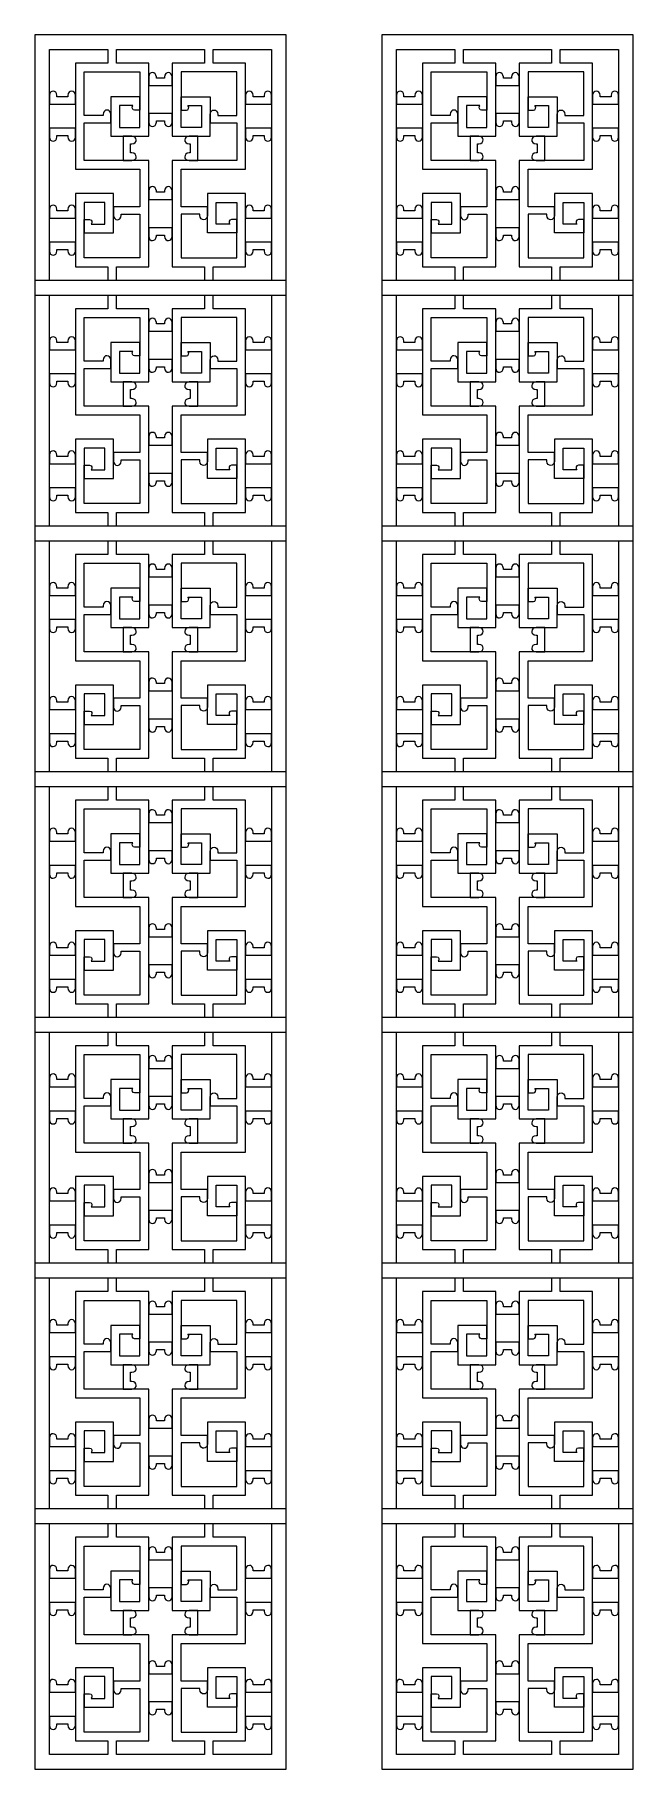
# Model space of a CAD drawing. Header units: centimetres. Extents: x 20.8 to 27.4, y -9.5 to 9.5.
import ezdxf

# ---------------------------------------------------------------- set-up
doc = ezdxf.new("R2010")
doc.units = ezdxf.units.CM
doc.header["$MEASUREMENT"] = 0
doc.layers.add('layer 1', color=7, linetype='Continuous')

msp = doc.modelspace()

# ---------------------------------------------------------------- linework, layer by layer
at = {"layer": 'layer 1', "color": 7, "lineweight": 9}
for points, knots in [([(20.81187, 9.5), (20.81187, 9.5), (23.56748, 9.5), (23.56748, 9.5), (23.56748, 9.5), (23.56748, 9.5), (23.56748, 6.64799), (23.56748, 6.64799), (23.56748, 6.64799), (23.56748, 6.64799), (20.81187, 6.64799), (20.81187, 6.64799), (20.81187, 6.64799), (20.81187, 6.64799), (20.81187, 9.5), (20.81187, 9.5)], [0, 0, 0, 0, 0.2, 0.2, 0.2, 0.2, 0.4, 0.4, 0.4, 0.4, 0.6, 0.6, 0.6, 0.6, 1, 1, 1, 1]), ([(20.97254, 8.83441), (20.97293, 8.89921), (21.05383, 8.89594), (21.05512, 8.83437), (21.05512, 8.83437), (21.05512, 8.82229), (21.05512, 8.82298), (21.05512, 8.82069), (21.05512, 8.82069), (21.05512, 8.82069), (21.17556, 8.82069), (21.17556, 8.82069), (21.17556, 8.82069), (21.17556, 8.83645), (21.17556, 8.81863), (21.17556, 8.83437), (21.17556, 8.83437), (21.17592, 8.89921), (21.25686, 8.89596), (21.25815, 8.83437), (21.25815, 8.83437), (21.25815, 8.83437), (21.25815, 9.18985), (21.25815, 9.18985), (21.25815, 9.18985), (21.25815, 9.18985), (21.61165, 9.18985), (21.61165, 9.18985), (21.61165, 9.18985), (21.61165, 9.18985), (21.61165, 9.33933), (21.61165, 9.33933), (21.61165, 9.33933), (21.61165, 9.33933), (20.97254, 9.33933), (20.97254, 9.33933), (20.97254, 9.33933), (20.97254, 9.33933), (20.97254, 8.83441), (20.97254, 8.83441)], [0, 0, 0, 0, 0.09090909, 0.09090909, 0.09090909, 0.09090909, 0.18181818, 0.18181818, 0.18181818, 0.18181818, 0.27272727, 0.27272727, 0.27272727, 0.27272727, 0.36363636, 0.36363636, 0.36363636, 0.36363636, 0.45454545, 0.45454545, 0.45454545, 0.45454545, 0.54545455, 0.54545455, 0.54545455, 0.54545455, 0.63636364, 0.63636364, 0.63636364, 0.63636364, 0.72727273, 0.72727273, 0.72727273, 0.72727273, 0.81818182, 0.81818182, 0.81818182, 0.81818182, 1, 1, 1, 1]), ([(21.70803, 9.33933), (21.70803, 9.33933), (21.70803, 9.18985), (21.70803, 9.18985), (21.70803, 9.18985), (21.70803, 9.18985), (22.06154, 9.18985), (22.06154, 9.18985), (22.06154, 9.18985), (22.06154, 9.18985), (22.06154, 9.03738), (22.06154, 9.03738), (22.06154, 9.03738), (22.06193, 9.10219), (22.14282, 9.09892), (22.14412, 9.03735), (22.14412, 9.03735), (22.14412, 9.02527), (22.14412, 9.02595), (22.14412, 9.02366), (22.14412, 9.02366), (22.14412, 9.02366), (22.23523, 9.02366), (22.23523, 9.02366), (22.23523, 9.02366), (22.23523, 9.03942), (22.23523, 9.02159), (22.23523, 9.03735), (22.23523, 9.03735), (22.23557, 9.10207), (22.31623, 9.09893), (22.3178, 9.03767), (22.3178, 9.03767), (22.3178, 9.03767), (22.3178, 9.18985), (22.3178, 9.18985), (22.3178, 9.18985), (22.3178, 9.18985), (22.67129, 9.18985), (22.67129, 9.18985), (22.67129, 9.18985), (22.67129, 9.18985), (22.67129, 9.33933), (22.67129, 9.33933), (22.67129, 9.33933), (22.67129, 9.33933), (21.70803, 9.33933), (21.70803, 9.33933)], [0, 0, 0, 0, 0.07692308, 0.07692308, 0.07692308, 0.07692308, 0.15384615, 0.15384615, 0.15384615, 0.15384615, 0.23076923, 0.23076923, 0.23076923, 0.23076923, 0.30769231, 0.30769231, 0.30769231, 0.30769231, 0.38461538, 0.38461538, 0.38461538, 0.38461538, 0.46153846, 0.46153846, 0.46153846, 0.46153846, 0.53846154, 0.53846154, 0.53846154, 0.53846154, 0.61538462, 0.61538462, 0.61538462, 0.61538462, 0.69230769, 0.69230769, 0.69230769, 0.69230769, 0.76923077, 0.76923077, 0.76923077, 0.76923077, 0.84615385, 0.84615385, 0.84615385, 0.84615385, 1, 1, 1, 1]), ([(22.76768, 9.33933), (22.76768, 9.33933), (22.76768, 9.18985), (22.76768, 9.18985), (22.76768, 9.18985), (22.76768, 9.18985), (23.1212, 9.18985), (23.1212, 9.18985), (23.1212, 9.18985), (23.1212, 9.18985), (23.1212, 8.83437), (23.1212, 8.83437), (23.1212, 8.83437), (23.12246, 8.89596), (23.20342, 8.89921), (23.20376, 8.83437), (23.20376, 8.83437), (23.20376, 8.81863), (23.20376, 8.83645), (23.20376, 8.82069), (23.20376, 8.82069), (23.20376, 8.82069), (23.32421, 8.82069), (23.32421, 8.82069), (23.32421, 8.82069), (23.32421, 8.82298), (23.32421, 8.82229), (23.32421, 8.83437), (23.32421, 8.83437), (23.3255, 8.89594), (23.4064, 8.89921), (23.40678, 8.83441), (23.40678, 8.83441), (23.40678, 8.83441), (23.40678, 9.33933), (23.40678, 9.33933), (23.40678, 9.33933), (23.40678, 9.33933), (22.76768, 9.33933), (22.76768, 9.33933)], [0, 0, 0, 0, 0.09090909, 0.09090909, 0.09090909, 0.09090909, 0.18181818, 0.18181818, 0.18181818, 0.18181818, 0.27272727, 0.27272727, 0.27272727, 0.27272727, 0.36363636, 0.36363636, 0.36363636, 0.36363636, 0.45454545, 0.45454545, 0.45454545, 0.45454545, 0.54545455, 0.54545455, 0.54545455, 0.54545455, 0.63636364, 0.63636364, 0.63636364, 0.63636364, 0.72727273, 0.72727273, 0.72727273, 0.72727273, 0.81818182, 0.81818182, 0.81818182, 0.81818182, 1, 1, 1, 1]), ([(24.77289, 8.83441), (24.77328, 8.89921), (24.85418, 8.89594), (24.85547, 8.83437), (24.85547, 8.83437), (24.85547, 8.82229), (24.85547, 8.82298), (24.85547, 8.82069), (24.85547, 8.82069), (24.85547, 8.82069), (24.97591, 8.82069), (24.97591, 8.82069), (24.97591, 8.82069), (24.97591, 8.83645), (24.97591, 8.81863), (24.97591, 8.83437), (24.97591, 8.83437), (24.97627, 8.89921), (25.05721, 8.89596), (25.0585, 8.83437), (25.0585, 8.83437), (25.0585, 8.83437), (25.0585, 9.18985), (25.0585, 9.18985), (25.0585, 9.18985), (25.0585, 9.18985), (25.412, 9.18985), (25.412, 9.18985), (25.412, 9.18985), (25.412, 9.18985), (25.412, 9.33933), (25.412, 9.33933), (25.412, 9.33933), (25.412, 9.33933), (24.77289, 9.33933), (24.77289, 9.33933), (24.77289, 9.33933), (24.77289, 9.33933), (24.77289, 8.83441), (24.77289, 8.83441)], [0, 0, 0, 0, 0.09090909, 0.09090909, 0.09090909, 0.09090909, 0.18181818, 0.18181818, 0.18181818, 0.18181818, 0.27272727, 0.27272727, 0.27272727, 0.27272727, 0.36363636, 0.36363636, 0.36363636, 0.36363636, 0.45454545, 0.45454545, 0.45454545, 0.45454545, 0.54545455, 0.54545455, 0.54545455, 0.54545455, 0.63636364, 0.63636364, 0.63636364, 0.63636364, 0.72727273, 0.72727273, 0.72727273, 0.72727273, 0.81818182, 0.81818182, 0.81818182, 0.81818182, 1, 1, 1, 1]), ([(25.50838, 9.33933), (25.50838, 9.33933), (25.50838, 9.18985), (25.50838, 9.18985), (25.50838, 9.18985), (25.50838, 9.18985), (25.86189, 9.18985), (25.86189, 9.18985), (25.86189, 9.18985), (25.86189, 9.18985), (25.86189, 9.03738), (25.86189, 9.03738), (25.86189, 9.03738), (25.86228, 9.10219), (25.94317, 9.09892), (25.94447, 9.03735), (25.94447, 9.03735), (25.94447, 9.02527), (25.94447, 9.02595), (25.94447, 9.02366), (25.94447, 9.02366), (25.94447, 9.02366), (26.03558, 9.02366), (26.03558, 9.02366), (26.03558, 9.02366), (26.03558, 9.03942), (26.03558, 9.02159), (26.03558, 9.03735), (26.03558, 9.03735), (26.03592, 9.10207), (26.11658, 9.09893), (26.11815, 9.03767), (26.11815, 9.03767), (26.11815, 9.03767), (26.11815, 9.18985), (26.11815, 9.18985), (26.11815, 9.18985), (26.11815, 9.18985), (26.47164, 9.18985), (26.47164, 9.18985), (26.47164, 9.18985), (26.47164, 9.18985), (26.47164, 9.33933), (26.47164, 9.33933), (26.47164, 9.33933), (26.47164, 9.33933), (25.50838, 9.33933), (25.50838, 9.33933)], [0, 0, 0, 0, 0.07692308, 0.07692308, 0.07692308, 0.07692308, 0.15384615, 0.15384615, 0.15384615, 0.15384615, 0.23076923, 0.23076923, 0.23076923, 0.23076923, 0.30769231, 0.30769231, 0.30769231, 0.30769231, 0.38461538, 0.38461538, 0.38461538, 0.38461538, 0.46153846, 0.46153846, 0.46153846, 0.46153846, 0.53846154, 0.53846154, 0.53846154, 0.53846154, 0.61538462, 0.61538462, 0.61538462, 0.61538462, 0.69230769, 0.69230769, 0.69230769, 0.69230769, 0.76923077, 0.76923077, 0.76923077, 0.76923077, 0.84615385, 0.84615385, 0.84615385, 0.84615385, 1, 1, 1, 1]), ([(26.56803, 9.33933), (26.56803, 9.33933), (26.56803, 9.18985), (26.56803, 9.18985), (26.56803, 9.18985), (26.56803, 9.18985), (26.92155, 9.18985), (26.92155, 9.18985), (26.92155, 9.18985), (26.92155, 9.18985), (26.92155, 8.83437), (26.92155, 8.83437), (26.92155, 8.83437), (26.92281, 8.89596), (27.00377, 8.89921), (27.00411, 8.83437), (27.00411, 8.83437), (27.00411, 8.81863), (27.00411, 8.83645), (27.00411, 8.82069), (27.00411, 8.82069), (27.00411, 8.82069), (27.12456, 8.82069), (27.12456, 8.82069), (27.12456, 8.82069), (27.12456, 8.82298), (27.12456, 8.82229), (27.12456, 8.83437), (27.12456, 8.83437), (27.12585, 8.89594), (27.20675, 8.89921), (27.20713, 8.83441), (27.20713, 8.83441), (27.20713, 8.83441), (27.20713, 9.33933), (27.20713, 9.33933), (27.20713, 9.33933), (27.20713, 9.33933), (26.56803, 9.33933), (26.56803, 9.33933)], [0, 0, 0, 0, 0.09090909, 0.09090909, 0.09090909, 0.09090909, 0.18181818, 0.18181818, 0.18181818, 0.18181818, 0.27272727, 0.27272727, 0.27272727, 0.27272727, 0.36363636, 0.36363636, 0.36363636, 0.36363636, 0.45454545, 0.45454545, 0.45454545, 0.45454545, 0.54545455, 0.54545455, 0.54545455, 0.54545455, 0.63636364, 0.63636364, 0.63636364, 0.63636364, 0.72727273, 0.72727273, 0.72727273, 0.72727273, 0.81818182, 0.81818182, 0.81818182, 0.81818182, 1, 1, 1, 1]), ([(21.6451, 8.62736), (21.6451, 8.62736), (21.6451, 8.81929), (21.6451, 8.81929), (21.6451, 8.81929), (21.6451, 8.81929), (21.96513, 8.81929), (21.96513, 8.81929), (21.96513, 8.81929), (21.96513, 8.81929), (21.96513, 9.09344), (21.96513, 9.09344), (21.96513, 9.09344), (21.96513, 9.09344), (21.35456, 9.09344), (21.35456, 9.09344), (21.35456, 9.09344), (21.35456, 9.09344), (21.35456, 8.61366), (21.35456, 8.61366), (21.35456, 8.61366), (21.35456, 8.61366), (21.56251, 8.61366), (21.56251, 8.61366), (21.56251, 8.61366), (21.56251, 8.62941), (21.56251, 8.61159), (21.56251, 8.62735), (21.56251, 8.62735), (21.56287, 8.69219), (21.64379, 8.68893), (21.6451, 8.62736)], [0, 0, 0, 0, 0.11111111, 0.11111111, 0.11111111, 0.11111111, 0.22222222, 0.22222222, 0.22222222, 0.22222222, 0.33333333, 0.33333333, 0.33333333, 0.33333333, 0.44444444, 0.44444444, 0.44444444, 0.44444444, 0.55555556, 0.55555556, 0.55555556, 0.55555556, 0.66666667, 0.66666667, 0.66666667, 0.66666667, 0.77777778, 0.77777778, 0.77777778, 0.77777778, 1, 1, 1, 1]), ([(22.06154, 8.94333), (22.06154, 8.94333), (22.06154, 9.03738), (22.06154, 9.03738), (22.06154, 9.03738), (22.06154, 9.03738), (22.06154, 8.94333), (22.06154, 8.94333)], [0, 0, 0, 0, 0.33333333, 0.33333333, 0.33333333, 0.33333333, 1, 1, 1, 1]), ([(22.3178, 8.94333), (22.3178, 8.94333), (22.06154, 8.94333), (22.06154, 8.94333), (22.06154, 8.94333), (22.06154, 8.94333), (22.06154, 8.63531), (22.06154, 8.63531), (22.06154, 8.63531), (22.06154, 8.63531), (22.3178, 8.63531), (22.3178, 8.63531), (22.3178, 8.63531), (22.3178, 8.63531), (22.3178, 8.94333), (22.3178, 8.94333)], [0, 0, 0, 0, 0.2, 0.2, 0.2, 0.2, 0.4, 0.4, 0.4, 0.4, 0.6, 0.6, 0.6, 0.6, 1, 1, 1, 1]), ([(22.3178, 8.94333), (22.3178, 8.94333), (22.3178, 9.03767), (22.3178, 9.03767), (22.3178, 9.03767), (22.3178, 9.03767), (22.3178, 8.94333), (22.3178, 8.94333)], [0, 0, 0, 0, 0.33333333, 0.33333333, 0.33333333, 0.33333333, 1, 1, 1, 1]), ([(22.73424, 8.62736), (22.73424, 8.62736), (22.73424, 8.72288), (22.73424, 8.72288), (22.73424, 8.72288), (22.73424, 8.72288), (22.73424, 8.81929), (22.73424, 8.81929), (22.73424, 8.81929), (22.73424, 8.81929), (22.41421, 8.81929), (22.41421, 8.81929), (22.41421, 8.81929), (22.41421, 8.81929), (22.41421, 9.09344), (22.41421, 9.09344), (22.41421, 9.09344), (22.41421, 9.09344), (23.02478, 9.09344), (23.02478, 9.09344), (23.02478, 9.09344), (23.02478, 9.09344), (23.02478, 8.61366), (23.02478, 8.61366), (23.02478, 8.61366), (23.02478, 8.61366), (22.81681, 8.61366), (22.81681, 8.61366), (22.81681, 8.61366), (22.81681, 8.62941), (22.81681, 8.61159), (22.81681, 8.62735), (22.81681, 8.62735), (22.81648, 8.69219), (22.73554, 8.68893), (22.73424, 8.62736)], [0, 0, 0, 0, 0.1, 0.1, 0.1, 0.1, 0.2, 0.2, 0.2, 0.2, 0.3, 0.3, 0.3, 0.3, 0.4, 0.4, 0.4, 0.4, 0.5, 0.5, 0.5, 0.5, 0.6, 0.6, 0.6, 0.6, 0.7, 0.7, 0.7, 0.7, 0.8, 0.8, 0.8, 0.8, 1, 1, 1, 1]), ([(25.44545, 8.62736), (25.44545, 8.62736), (25.44545, 8.81929), (25.44545, 8.81929), (25.44545, 8.81929), (25.44545, 8.81929), (25.76548, 8.81929), (25.76548, 8.81929), (25.76548, 8.81929), (25.76548, 8.81929), (25.76548, 9.09344), (25.76548, 9.09344), (25.76548, 9.09344), (25.76548, 9.09344), (25.15491, 9.09344), (25.15491, 9.09344), (25.15491, 9.09344), (25.15491, 9.09344), (25.15491, 8.61366), (25.15491, 8.61366), (25.15491, 8.61366), (25.15491, 8.61366), (25.36286, 8.61366), (25.36286, 8.61366), (25.36286, 8.61366), (25.36286, 8.62941), (25.36286, 8.61159), (25.36286, 8.62735), (25.36286, 8.62735), (25.36322, 8.69219), (25.44414, 8.68893), (25.44545, 8.62736)], [0, 0, 0, 0, 0.11111111, 0.11111111, 0.11111111, 0.11111111, 0.22222222, 0.22222222, 0.22222222, 0.22222222, 0.33333333, 0.33333333, 0.33333333, 0.33333333, 0.44444444, 0.44444444, 0.44444444, 0.44444444, 0.55555556, 0.55555556, 0.55555556, 0.55555556, 0.66666667, 0.66666667, 0.66666667, 0.66666667, 0.77777778, 0.77777778, 0.77777778, 0.77777778, 1, 1, 1, 1]), ([(25.86189, 8.94333), (25.86189, 8.94333), (25.86189, 9.03738), (25.86189, 9.03738), (25.86189, 9.03738), (25.86189, 9.03738), (25.86189, 8.94333), (25.86189, 8.94333)], [0, 0, 0, 0, 0.33333333, 0.33333333, 0.33333333, 0.33333333, 1, 1, 1, 1]), ([(26.11815, 8.94333), (26.11815, 8.94333), (25.86189, 8.94333), (25.86189, 8.94333), (25.86189, 8.94333), (25.86189, 8.94333), (25.86189, 8.63531), (25.86189, 8.63531), (25.86189, 8.63531), (25.86189, 8.63531), (26.11815, 8.63531), (26.11815, 8.63531), (26.11815, 8.63531), (26.11815, 8.63531), (26.11815, 8.94333), (26.11815, 8.94333)], [0, 0, 0, 0, 0.2, 0.2, 0.2, 0.2, 0.4, 0.4, 0.4, 0.4, 0.6, 0.6, 0.6, 0.6, 1, 1, 1, 1]), ([(26.11815, 8.94333), (26.11815, 8.94333), (26.11815, 9.03767), (26.11815, 9.03767), (26.11815, 9.03767), (26.11815, 9.03767), (26.11815, 8.94333), (26.11815, 8.94333)], [0, 0, 0, 0, 0.33333333, 0.33333333, 0.33333333, 0.33333333, 1, 1, 1, 1]), ([(26.53459, 8.62736), (26.53459, 8.62736), (26.53459, 8.72288), (26.53459, 8.72288), (26.53459, 8.72288), (26.53459, 8.72288), (26.53459, 8.81929), (26.53459, 8.81929), (26.53459, 8.81929), (26.53459, 8.81929), (26.21456, 8.81929), (26.21456, 8.81929), (26.21456, 8.81929), (26.21456, 8.81929), (26.21456, 9.09344), (26.21456, 9.09344), (26.21456, 9.09344), (26.21456, 9.09344), (26.82513, 9.09344), (26.82513, 9.09344), (26.82513, 9.09344), (26.82513, 9.09344), (26.82513, 8.61366), (26.82513, 8.61366), (26.82513, 8.61366), (26.82513, 8.61366), (26.61716, 8.61366), (26.61716, 8.61366), (26.61716, 8.61366), (26.61716, 8.62941), (26.61716, 8.61159), (26.61716, 8.62735), (26.61716, 8.62735), (26.61683, 8.69219), (26.53589, 8.68893), (26.53459, 8.62736)], [0, 0, 0, 0, 0.1, 0.1, 0.1, 0.1, 0.2, 0.2, 0.2, 0.2, 0.3, 0.3, 0.3, 0.3, 0.4, 0.4, 0.4, 0.4, 0.5, 0.5, 0.5, 0.5, 0.6, 0.6, 0.6, 0.6, 0.7, 0.7, 0.7, 0.7, 0.8, 0.8, 0.8, 0.8, 1, 1, 1, 1]), ([(20.97254, 8.74035), (20.97254, 8.74035), (20.97254, 8.83441), (20.97254, 8.83441), (20.97254, 8.83441), (20.97254, 8.83441), (20.97254, 8.74035), (20.97254, 8.74035)], [0, 0, 0, 0, 0.33333333, 0.33333333, 0.33333333, 0.33333333, 1, 1, 1, 1]), ([(20.97254, 8.47529), (20.97254, 8.47529), (21.25815, 8.47529), (21.25815, 8.47529), (21.25815, 8.47529), (21.25815, 8.47529), (21.25815, 8.74035), (21.25815, 8.74035), (21.25815, 8.74035), (21.25815, 8.74035), (20.97254, 8.74035), (20.97254, 8.74035), (20.97254, 8.74035), (20.97254, 8.74035), (20.97254, 8.47529), (20.97254, 8.47529)], [0, 0, 0, 0, 0.2, 0.2, 0.2, 0.2, 0.4, 0.4, 0.4, 0.4, 0.6, 0.6, 0.6, 0.6, 1, 1, 1, 1]), ([(21.25815, 8.74035), (21.25815, 8.74035), (21.25815, 8.83437), (21.25815, 8.83437), (21.25815, 8.83437), (21.25815, 8.83437), (21.25815, 8.74035), (21.25815, 8.74035)], [0, 0, 0, 0, 0.33333333, 0.33333333, 0.33333333, 0.33333333, 1, 1, 1, 1]), ([(21.96513, 8.6733), (21.96513, 8.6733), (21.96513, 8.81929), (21.96513, 8.81929), (21.96513, 8.81929), (21.96513, 8.81929), (21.96513, 8.6733), (21.96513, 8.6733)], [0, 0, 0, 0, 0.33333333, 0.33333333, 0.33333333, 0.33333333, 1, 1, 1, 1]), ([(22.41421, 8.6733), (22.41421, 8.6733), (22.41421, 8.81929), (22.41421, 8.81929), (22.41421, 8.81929), (22.41421, 8.81929), (22.41421, 8.6733), (22.41421, 8.6733)], [0, 0, 0, 0, 0.33333333, 0.33333333, 0.33333333, 0.33333333, 1, 1, 1, 1]), ([(23.1212, 8.74035), (23.1212, 8.74035), (23.1212, 8.83437), (23.1212, 8.83437), (23.1212, 8.83437), (23.1212, 8.83437), (23.1212, 8.74035), (23.1212, 8.74035)], [0, 0, 0, 0, 0.33333333, 0.33333333, 0.33333333, 0.33333333, 1, 1, 1, 1]), ([(23.40678, 8.74035), (23.40678, 8.74035), (23.1212, 8.74035), (23.1212, 8.74035), (23.1212, 8.74035), (23.1212, 8.74035), (23.1212, 8.47529), (23.1212, 8.47529), (23.1212, 8.47529), (23.1212, 8.47529), (23.40678, 8.47529), (23.40678, 8.47529), (23.40678, 8.47529), (23.40678, 8.47529), (23.40678, 8.74035), (23.40678, 8.74035)], [0, 0, 0, 0, 0.2, 0.2, 0.2, 0.2, 0.4, 0.4, 0.4, 0.4, 0.6, 0.6, 0.6, 0.6, 1, 1, 1, 1]), ([(23.40678, 8.74035), (23.40678, 8.74035), (23.40678, 8.83441), (23.40678, 8.83441), (23.40678, 8.83441), (23.40678, 8.83441), (23.40678, 8.74035), (23.40678, 8.74035)], [0, 0, 0, 0, 0.33333333, 0.33333333, 0.33333333, 0.33333333, 1, 1, 1, 1]), ([(24.77289, 8.74035), (24.77289, 8.74035), (24.77289, 8.83441), (24.77289, 8.83441), (24.77289, 8.83441), (24.77289, 8.83441), (24.77289, 8.74035), (24.77289, 8.74035)], [0, 0, 0, 0, 0.33333333, 0.33333333, 0.33333333, 0.33333333, 1, 1, 1, 1]), ([(24.77289, 8.47529), (24.77289, 8.47529), (25.0585, 8.47529), (25.0585, 8.47529), (25.0585, 8.47529), (25.0585, 8.47529), (25.0585, 8.74035), (25.0585, 8.74035), (25.0585, 8.74035), (25.0585, 8.74035), (24.77289, 8.74035), (24.77289, 8.74035), (24.77289, 8.74035), (24.77289, 8.74035), (24.77289, 8.47529), (24.77289, 8.47529)], [0, 0, 0, 0, 0.2, 0.2, 0.2, 0.2, 0.4, 0.4, 0.4, 0.4, 0.6, 0.6, 0.6, 0.6, 1, 1, 1, 1]), ([(25.0585, 8.74035), (25.0585, 8.74035), (25.0585, 8.83437), (25.0585, 8.83437), (25.0585, 8.83437), (25.0585, 8.83437), (25.0585, 8.74035), (25.0585, 8.74035)], [0, 0, 0, 0, 0.33333333, 0.33333333, 0.33333333, 0.33333333, 1, 1, 1, 1]), ([(25.76548, 8.6733), (25.76548, 8.6733), (25.76548, 8.81929), (25.76548, 8.81929), (25.76548, 8.81929), (25.76548, 8.81929), (25.76548, 8.6733), (25.76548, 8.6733)], [0, 0, 0, 0, 0.33333333, 0.33333333, 0.33333333, 0.33333333, 1, 1, 1, 1]), ([(26.21456, 8.6733), (26.21456, 8.6733), (26.21456, 8.81929), (26.21456, 8.81929), (26.21456, 8.81929), (26.21456, 8.81929), (26.21456, 8.6733), (26.21456, 8.6733)], [0, 0, 0, 0, 0.33333333, 0.33333333, 0.33333333, 0.33333333, 1, 1, 1, 1]), ([(26.92155, 8.74035), (26.92155, 8.74035), (26.92155, 8.83437), (26.92155, 8.83437), (26.92155, 8.83437), (26.92155, 8.83437), (26.92155, 8.74035), (26.92155, 8.74035)], [0, 0, 0, 0, 0.33333333, 0.33333333, 0.33333333, 0.33333333, 1, 1, 1, 1]), ([(27.20713, 8.74035), (27.20713, 8.74035), (26.92155, 8.74035), (26.92155, 8.74035), (26.92155, 8.74035), (26.92155, 8.74035), (26.92155, 8.47529), (26.92155, 8.47529), (26.92155, 8.47529), (26.92155, 8.47529), (27.20713, 8.47529), (27.20713, 8.47529), (27.20713, 8.47529), (27.20713, 8.47529), (27.20713, 8.74035), (27.20713, 8.74035)], [0, 0, 0, 0, 0.2, 0.2, 0.2, 0.2, 0.4, 0.4, 0.4, 0.4, 0.6, 0.6, 0.6, 0.6, 1, 1, 1, 1]), ([(27.20713, 8.74035), (27.20713, 8.74035), (27.20713, 8.83441), (27.20713, 8.83441), (27.20713, 8.83441), (27.20713, 8.83441), (27.20713, 8.74035), (27.20713, 8.74035)], [0, 0, 0, 0, 0.33333333, 0.33333333, 0.33333333, 0.33333333, 1, 1, 1, 1]), ([(21.6451, 8.53332), (21.6451, 8.53332), (21.6451, 8.62736), (21.6451, 8.62736), (21.6451, 8.62736), (21.6451, 8.62736), (21.6451, 8.53332), (21.6451, 8.53332)], [0, 0, 0, 0, 0.33333333, 0.33333333, 0.33333333, 0.33333333, 1, 1, 1, 1]), ([(21.88847, 8.72288), (21.87211, 8.70488), (21.88167, 8.6731), (21.90601, 8.6733), (21.90601, 8.6733), (21.92571, 8.6733), (21.94541, 8.6733), (21.96513, 8.6733), (21.96513, 8.6733), (21.96513, 8.6733), (21.96513, 8.48519), (21.96513, 8.48519), (21.96513, 8.48519), (21.96513, 8.48519), (21.74149, 8.48519), (21.74149, 8.48519), (21.74149, 8.48519), (21.74149, 8.48519), (21.74149, 8.72288), (21.74149, 8.72288), (21.74149, 8.72288), (21.74149, 8.72288), (21.88847, 8.72288), (21.88847, 8.72288)], [0, 0, 0, 0, 0.14285714, 0.14285714, 0.14285714, 0.14285714, 0.28571429, 0.28571429, 0.28571429, 0.28571429, 0.42857143, 0.42857143, 0.42857143, 0.42857143, 0.57142857, 0.57142857, 0.57142857, 0.57142857, 0.71428571, 0.71428571, 0.71428571, 0.71428571, 1, 1, 1, 1]), ([(22.5027, 8.1222), (22.43786, 8.12256), (22.44113, 8.20352), (22.5027, 8.20481), (22.5027, 8.20481), (22.51478, 8.20481), (22.51411, 8.20481), (22.51639, 8.20481), (22.51639, 8.20481), (22.51639, 8.20481), (22.51639, 8.3062), (22.51639, 8.3062), (22.51639, 8.3062), (22.50063, 8.3062), (22.51847, 8.3062), (22.5027, 8.3062), (22.5027, 8.3062), (22.43786, 8.30656), (22.44113, 8.3875), (22.5027, 8.38879), (22.5027, 8.38879), (22.5027, 8.38879), (22.3178, 8.38879), (22.3178, 8.38879), (22.3178, 8.38879), (22.3178, 8.38879), (22.3178, 8.54096), (22.3178, 8.54096), (22.3178, 8.54096), (22.31623, 8.4797), (22.23557, 8.47656), (22.23523, 8.54129), (22.23523, 8.54129), (22.23523, 8.55704), (22.23523, 8.53921), (22.23523, 8.55497), (22.23523, 8.55497), (22.23523, 8.55497), (22.14412, 8.55497), (22.14412, 8.55497), (22.14412, 8.55497), (22.14412, 8.55268), (22.14412, 8.55336), (22.14412, 8.54129), (22.14412, 8.54129), (22.14282, 8.47972), (22.06193, 8.47644), (22.06154, 8.54126), (22.06154, 8.54126), (22.06154, 8.54126), (22.06154, 8.38879), (22.06154, 8.38879), (22.06154, 8.38879), (22.06154, 8.38879), (21.87662, 8.38879), (21.87662, 8.38879), (21.87662, 8.38879), (21.93819, 8.3875), (21.94146, 8.30656), (21.87662, 8.3062), (21.87662, 8.3062), (21.86086, 8.3062), (21.87869, 8.3062), (21.86293, 8.3062), (21.86293, 8.3062), (21.86293, 8.3062), (21.86293, 8.20481), (21.86293, 8.20481), (21.86293, 8.20481), (21.86521, 8.20481), (21.86454, 8.20481), (21.87662, 8.20481), (21.87662, 8.20481), (21.93819, 8.20352), (21.94146, 8.12256), (21.87662, 8.1222), (21.87662, 8.1222), (21.87662, 8.1222), (21.96513, 8.1222), (21.96513, 8.1222), (21.96513, 8.1222), (21.96513, 8.1222), (22.06154, 8.1222), (22.06154, 8.1222), (22.06154, 8.1222), (22.06154, 8.1222), (22.06154, 7.78824), (22.06154, 7.78824), (22.06154, 7.78824), (22.06193, 7.85306), (22.14282, 7.84978), (22.14412, 7.78821), (22.14412, 7.78821), (22.14412, 7.77614), (22.14412, 7.77681), (22.14412, 7.77453), (22.14412, 7.77453), (22.14412, 7.77453), (22.23523, 7.77453), (22.23523, 7.77453), (22.23523, 7.77453), (22.23523, 7.79028), (22.23523, 7.77246), (22.23523, 7.78821), (22.23523, 7.78821), (22.23557, 7.85293), (22.31621, 7.8498), (22.3178, 7.78856), (22.3178, 7.78856), (22.3178, 7.78856), (22.3178, 8.1222), (22.3178, 8.1222), (22.3178, 8.1222), (22.37942, 8.1222), (22.44108, 8.1222), (22.5027, 8.1222)], [0, 0, 0, 0, 0.03333333, 0.03333333, 0.03333333, 0.03333333, 0.06666667, 0.06666667, 0.06666667, 0.06666667, 0.1, 0.1, 0.1, 0.1, 0.13333333, 0.13333333, 0.13333333, 0.13333333, 0.16666667, 0.16666667, 0.16666667, 0.16666667, 0.2, 0.2, 0.2, 0.2, 0.23333333, 0.23333333, 0.23333333, 0.23333333, 0.26666667, 0.26666667, 0.26666667, 0.26666667, 0.3, 0.3, 0.3, 0.3, 0.33333333, 0.33333333, 0.33333333, 0.33333333, 0.36666667, 0.36666667, 0.36666667, 0.36666667, 0.4, 0.4, 0.4, 0.4, 0.43333333, 0.43333333, 0.43333333, 0.43333333, 0.46666667, 0.46666667, 0.46666667, 0.46666667, 0.5, 0.5, 0.5, 0.5, 0.53333333, 0.53333333, 0.53333333, 0.53333333, 0.56666667, 0.56666667, 0.56666667, 0.56666667, 0.6, 0.6, 0.6, 0.6, 0.63333333, 0.63333333, 0.63333333, 0.63333333, 0.66666667, 0.66666667, 0.66666667, 0.66666667, 0.7, 0.7, 0.7, 0.7, 0.73333333, 0.73333333, 0.73333333, 0.73333333, 0.76666667, 0.76666667, 0.76666667, 0.76666667, 0.8, 0.8, 0.8, 0.8, 0.83333333, 0.83333333, 0.83333333, 0.83333333, 0.86666667, 0.86666667, 0.86666667, 0.86666667, 0.9, 0.9, 0.9, 0.9, 0.93333333, 0.93333333, 0.93333333, 0.93333333, 1, 1, 1, 1]), ([(22.06154, 8.54126), (22.06154, 8.54126), (22.06154, 8.63531), (22.06154, 8.63531), (22.06154, 8.63531), (22.06154, 8.63531), (22.06154, 8.54126), (22.06154, 8.54126)], [0, 0, 0, 0, 0.33333333, 0.33333333, 0.33333333, 0.33333333, 1, 1, 1, 1]), ([(22.3178, 8.54096), (22.3178, 8.54096), (22.3178, 8.63531), (22.3178, 8.63531), (22.3178, 8.63531), (22.3178, 8.63531), (22.3178, 8.54096), (22.3178, 8.54096)], [0, 0, 0, 0, 0.33333333, 0.33333333, 0.33333333, 0.33333333, 1, 1, 1, 1]), ([(22.49085, 8.72288), (22.50721, 8.70488), (22.49767, 8.6731), (22.47333, 8.6733), (22.47333, 8.6733), (22.45361, 8.6733), (22.43391, 8.6733), (22.41421, 8.6733), (22.41421, 8.6733), (22.41421, 8.6733), (22.41421, 8.48519), (22.41421, 8.48519), (22.41421, 8.48519), (22.41421, 8.48519), (22.63783, 8.48519), (22.63783, 8.48519), (22.63783, 8.48519), (22.63783, 8.48519), (22.63783, 8.72288), (22.63783, 8.72288), (22.63783, 8.72288), (22.63783, 8.72288), (22.49085, 8.72288), (22.49085, 8.72288)], [0, 0, 0, 0, 0.14285714, 0.14285714, 0.14285714, 0.14285714, 0.28571429, 0.28571429, 0.28571429, 0.28571429, 0.42857143, 0.42857143, 0.42857143, 0.42857143, 0.57142857, 0.57142857, 0.57142857, 0.57142857, 0.71428571, 0.71428571, 0.71428571, 0.71428571, 1, 1, 1, 1]), ([(22.73424, 8.53332), (22.73424, 8.53332), (22.73424, 8.62736), (22.73424, 8.62736), (22.73424, 8.62736), (22.73424, 8.62736), (22.73424, 8.53332), (22.73424, 8.53332)], [0, 0, 0, 0, 0.33333333, 0.33333333, 0.33333333, 0.33333333, 1, 1, 1, 1]), ([(25.44545, 8.53332), (25.44545, 8.53332), (25.44545, 8.62736), (25.44545, 8.62736), (25.44545, 8.62736), (25.44545, 8.62736), (25.44545, 8.53332), (25.44545, 8.53332)], [0, 0, 0, 0, 0.33333333, 0.33333333, 0.33333333, 0.33333333, 1, 1, 1, 1]), ([(25.68882, 8.72288), (25.67246, 8.70488), (25.68202, 8.6731), (25.70636, 8.6733), (25.70636, 8.6733), (25.72606, 8.6733), (25.74576, 8.6733), (25.76548, 8.6733), (25.76548, 8.6733), (25.76548, 8.6733), (25.76548, 8.48519), (25.76548, 8.48519), (25.76548, 8.48519), (25.76548, 8.48519), (25.54184, 8.48519), (25.54184, 8.48519), (25.54184, 8.48519), (25.54184, 8.48519), (25.54184, 8.72288), (25.54184, 8.72288), (25.54184, 8.72288), (25.54184, 8.72288), (25.68882, 8.72288), (25.68882, 8.72288)], [0, 0, 0, 0, 0.14285714, 0.14285714, 0.14285714, 0.14285714, 0.28571429, 0.28571429, 0.28571429, 0.28571429, 0.42857143, 0.42857143, 0.42857143, 0.42857143, 0.57142857, 0.57142857, 0.57142857, 0.57142857, 0.71428571, 0.71428571, 0.71428571, 0.71428571, 1, 1, 1, 1]), ([(26.30305, 8.1222), (26.23821, 8.12256), (26.24148, 8.20352), (26.30305, 8.20481), (26.30305, 8.20481), (26.31513, 8.20481), (26.31446, 8.20481), (26.31674, 8.20481), (26.31674, 8.20481), (26.31674, 8.20481), (26.31674, 8.3062), (26.31674, 8.3062), (26.31674, 8.3062), (26.30098, 8.3062), (26.31882, 8.3062), (26.30305, 8.3062), (26.30305, 8.3062), (26.23821, 8.30656), (26.24148, 8.3875), (26.30305, 8.38879), (26.30305, 8.38879), (26.30305, 8.38879), (26.11815, 8.38879), (26.11815, 8.38879), (26.11815, 8.38879), (26.11815, 8.38879), (26.11815, 8.54096), (26.11815, 8.54096), (26.11815, 8.54096), (26.11658, 8.4797), (26.03592, 8.47656), (26.03558, 8.54129), (26.03558, 8.54129), (26.03558, 8.55704), (26.03558, 8.53921), (26.03558, 8.55497), (26.03558, 8.55497), (26.03558, 8.55497), (25.94447, 8.55497), (25.94447, 8.55497), (25.94447, 8.55497), (25.94447, 8.55268), (25.94447, 8.55336), (25.94447, 8.54129), (25.94447, 8.54129), (25.94317, 8.47972), (25.86228, 8.47644), (25.86189, 8.54126), (25.86189, 8.54126), (25.86189, 8.54126), (25.86189, 8.38879), (25.86189, 8.38879), (25.86189, 8.38879), (25.86189, 8.38879), (25.67697, 8.38879), (25.67697, 8.38879), (25.67697, 8.38879), (25.73854, 8.3875), (25.74181, 8.30656), (25.67697, 8.3062), (25.67697, 8.3062), (25.66121, 8.3062), (25.67904, 8.3062), (25.66328, 8.3062), (25.66328, 8.3062), (25.66328, 8.3062), (25.66328, 8.20481), (25.66328, 8.20481), (25.66328, 8.20481), (25.66556, 8.20481), (25.66489, 8.20481), (25.67697, 8.20481), (25.67697, 8.20481), (25.73854, 8.20352), (25.74181, 8.12256), (25.67697, 8.1222), (25.67697, 8.1222), (25.67697, 8.1222), (25.76548, 8.1222), (25.76548, 8.1222), (25.76548, 8.1222), (25.76548, 8.1222), (25.86189, 8.1222), (25.86189, 8.1222), (25.86189, 8.1222), (25.86189, 8.1222), (25.86189, 7.78824), (25.86189, 7.78824), (25.86189, 7.78824), (25.86228, 7.85306), (25.94317, 7.84978), (25.94447, 7.78821), (25.94447, 7.78821), (25.94447, 7.77614), (25.94447, 7.77681), (25.94447, 7.77453), (25.94447, 7.77453), (25.94447, 7.77453), (26.03558, 7.77453), (26.03558, 7.77453), (26.03558, 7.77453), (26.03558, 7.79028), (26.03558, 7.77246), (26.03558, 7.78821), (26.03558, 7.78821), (26.03592, 7.85293), (26.11656, 7.8498), (26.11815, 7.78856), (26.11815, 7.78856), (26.11815, 7.78856), (26.11815, 8.1222), (26.11815, 8.1222), (26.11815, 8.1222), (26.17977, 8.1222), (26.24143, 8.1222), (26.30305, 8.1222)], [0, 0, 0, 0, 0.03333333, 0.03333333, 0.03333333, 0.03333333, 0.06666667, 0.06666667, 0.06666667, 0.06666667, 0.1, 0.1, 0.1, 0.1, 0.13333333, 0.13333333, 0.13333333, 0.13333333, 0.16666667, 0.16666667, 0.16666667, 0.16666667, 0.2, 0.2, 0.2, 0.2, 0.23333333, 0.23333333, 0.23333333, 0.23333333, 0.26666667, 0.26666667, 0.26666667, 0.26666667, 0.3, 0.3, 0.3, 0.3, 0.33333333, 0.33333333, 0.33333333, 0.33333333, 0.36666667, 0.36666667, 0.36666667, 0.36666667, 0.4, 0.4, 0.4, 0.4, 0.43333333, 0.43333333, 0.43333333, 0.43333333, 0.46666667, 0.46666667, 0.46666667, 0.46666667, 0.5, 0.5, 0.5, 0.5, 0.53333333, 0.53333333, 0.53333333, 0.53333333, 0.56666667, 0.56666667, 0.56666667, 0.56666667, 0.6, 0.6, 0.6, 0.6, 0.63333333, 0.63333333, 0.63333333, 0.63333333, 0.66666667, 0.66666667, 0.66666667, 0.66666667, 0.7, 0.7, 0.7, 0.7, 0.73333333, 0.73333333, 0.73333333, 0.73333333, 0.76666667, 0.76666667, 0.76666667, 0.76666667, 0.8, 0.8, 0.8, 0.8, 0.83333333, 0.83333333, 0.83333333, 0.83333333, 0.86666667, 0.86666667, 0.86666667, 0.86666667, 0.9, 0.9, 0.9, 0.9, 0.93333333, 0.93333333, 0.93333333, 0.93333333, 1, 1, 1, 1]), ([(25.86189, 8.54126), (25.86189, 8.54126), (25.86189, 8.63531), (25.86189, 8.63531), (25.86189, 8.63531), (25.86189, 8.63531), (25.86189, 8.54126), (25.86189, 8.54126)], [0, 0, 0, 0, 0.33333333, 0.33333333, 0.33333333, 0.33333333, 1, 1, 1, 1]), ([(26.11815, 8.54096), (26.11815, 8.54096), (26.11815, 8.63531), (26.11815, 8.63531), (26.11815, 8.63531), (26.11815, 8.63531), (26.11815, 8.54096), (26.11815, 8.54096)], [0, 0, 0, 0, 0.33333333, 0.33333333, 0.33333333, 0.33333333, 1, 1, 1, 1]), ([(26.2912, 8.72288), (26.30756, 8.70488), (26.29802, 8.6731), (26.27368, 8.6733), (26.27368, 8.6733), (26.25396, 8.6733), (26.23426, 8.6733), (26.21456, 8.6733), (26.21456, 8.6733), (26.21456, 8.6733), (26.21456, 8.48519), (26.21456, 8.48519), (26.21456, 8.48519), (26.21456, 8.48519), (26.43818, 8.48519), (26.43818, 8.48519), (26.43818, 8.48519), (26.43818, 8.48519), (26.43818, 8.72288), (26.43818, 8.72288), (26.43818, 8.72288), (26.43818, 8.72288), (26.2912, 8.72288), (26.2912, 8.72288)], [0, 0, 0, 0, 0.14285714, 0.14285714, 0.14285714, 0.14285714, 0.28571429, 0.28571429, 0.28571429, 0.28571429, 0.42857143, 0.42857143, 0.42857143, 0.42857143, 0.57142857, 0.57142857, 0.57142857, 0.57142857, 0.71428571, 0.71428571, 0.71428571, 0.71428571, 1, 1, 1, 1]), ([(26.53459, 8.53332), (26.53459, 8.53332), (26.53459, 8.62736), (26.53459, 8.62736), (26.53459, 8.62736), (26.53459, 8.62736), (26.53459, 8.53332), (26.53459, 8.53332)], [0, 0, 0, 0, 0.33333333, 0.33333333, 0.33333333, 0.33333333, 1, 1, 1, 1]), ([(20.97254, 8.38123), (20.97254, 8.38123), (20.97254, 8.47529), (20.97254, 8.47529), (20.97254, 8.47529), (20.97254, 8.47529), (20.97254, 8.38123), (20.97254, 8.38123)], [0, 0, 0, 0, 0.33333333, 0.33333333, 0.33333333, 0.33333333, 1, 1, 1, 1]), ([(20.97254, 7.58527), (20.97293, 7.65008), (21.05383, 7.6468), (21.05512, 7.58523), (21.05512, 7.58523), (21.05512, 7.57316), (21.05512, 7.57384), (21.05512, 7.57156), (21.05512, 7.57156), (21.05512, 7.57156), (21.17556, 7.57156), (21.17556, 7.57156), (21.17556, 7.57156), (21.17556, 7.58731), (21.17556, 7.56948), (21.17556, 7.58523), (21.17556, 7.58523), (21.17592, 7.65008), (21.25686, 7.64681), (21.25815, 7.58523), (21.25815, 7.58523), (21.25815, 7.58523), (21.25815, 7.75921), (21.25815, 7.75921), (21.25815, 7.75921), (21.39697, 7.75921), (21.53578, 7.75921), (21.6746, 7.75921), (21.6746, 7.75921), (21.6746, 7.75921), (21.6746, 7.61468), (21.6746, 7.61468), (21.6746, 7.61468), (21.6746, 7.61468), (21.96513, 7.61468), (21.96513, 7.61468), (21.96513, 7.61468), (21.96513, 7.61468), (21.96513, 8.02579), (21.96513, 8.02579), (21.96513, 8.02579), (21.96513, 8.02579), (21.25815, 8.02579), (21.25815, 8.02579), (21.25815, 8.02579), (21.25815, 8.02579), (21.25815, 8.38126), (21.25815, 8.38126), (21.25815, 8.38126), (21.25686, 8.31968), (21.17592, 8.31641), (21.17556, 8.38126), (21.17556, 8.38126), (21.17556, 8.39701), (21.17556, 8.37919), (21.17556, 8.39494), (21.17556, 8.39494), (21.17556, 8.39494), (21.05512, 8.39494), (21.05512, 8.39494), (21.05512, 8.39494), (21.05512, 8.39266), (21.05512, 8.39335), (21.05512, 8.38126), (21.05512, 8.38126), (21.05383, 8.31969), (20.97293, 8.31643), (20.97254, 8.38123), (20.97254, 8.38123), (20.97254, 8.38123), (20.97254, 7.58527), (20.97254, 7.58527)], [0, 0, 0, 0, 0.05263158, 0.05263158, 0.05263158, 0.05263158, 0.10526316, 0.10526316, 0.10526316, 0.10526316, 0.15789474, 0.15789474, 0.15789474, 0.15789474, 0.21052632, 0.21052632, 0.21052632, 0.21052632, 0.26315789, 0.26315789, 0.26315789, 0.26315789, 0.31578947, 0.31578947, 0.31578947, 0.31578947, 0.36842105, 0.36842105, 0.36842105, 0.36842105, 0.42105263, 0.42105263, 0.42105263, 0.42105263, 0.47368421, 0.47368421, 0.47368421, 0.47368421, 0.52631579, 0.52631579, 0.52631579, 0.52631579, 0.57894737, 0.57894737, 0.57894737, 0.57894737, 0.63157895, 0.63157895, 0.63157895, 0.63157895, 0.68421053, 0.68421053, 0.68421053, 0.68421053, 0.73684211, 0.73684211, 0.73684211, 0.73684211, 0.78947368, 0.78947368, 0.78947368, 0.78947368, 0.84210526, 0.84210526, 0.84210526, 0.84210526, 0.89473684, 0.89473684, 0.89473684, 0.89473684, 1, 1, 1, 1]), ([(21.25815, 8.38126), (21.25815, 8.38126), (21.25815, 8.47529), (21.25815, 8.47529), (21.25815, 8.47529), (21.25815, 8.47529), (21.25815, 8.38126), (21.25815, 8.38126)], [0, 0, 0, 0, 0.33333333, 0.33333333, 0.33333333, 0.33333333, 1, 1, 1, 1]), ([(21.7826, 8.1222), (21.7826, 8.1222), (21.7826, 8.38879), (21.7826, 8.38879), (21.7826, 8.38879), (21.7826, 8.38879), (21.6451, 8.38879), (21.6451, 8.38879), (21.6451, 8.38879), (21.6451, 8.38879), (21.6451, 8.53332), (21.6451, 8.53332), (21.6451, 8.53332), (21.6451, 8.53332), (21.35456, 8.53332), (21.35456, 8.53332), (21.35456, 8.53332), (21.35456, 8.53332), (21.35456, 8.1222), (21.35456, 8.1222), (21.35456, 8.1222), (21.35456, 8.1222), (21.7826, 8.1222), (21.7826, 8.1222)], [0, 0, 0, 0, 0.14285714, 0.14285714, 0.14285714, 0.14285714, 0.28571429, 0.28571429, 0.28571429, 0.28571429, 0.42857143, 0.42857143, 0.42857143, 0.42857143, 0.57142857, 0.57142857, 0.57142857, 0.57142857, 0.71428571, 0.71428571, 0.71428571, 0.71428571, 1, 1, 1, 1]), ([(21.87662, 8.38879), (21.87662, 8.38879), (21.7826, 8.38879), (21.7826, 8.38879), (21.7826, 8.38879), (21.7826, 8.38879), (21.87662, 8.38879), (21.87662, 8.38879)], [0, 0, 0, 0, 0.33333333, 0.33333333, 0.33333333, 0.33333333, 1, 1, 1, 1]), ([(23.40678, 8.38123), (23.4064, 8.31643), (23.3255, 8.31969), (23.32421, 8.38126), (23.32421, 8.38126), (23.32421, 8.39335), (23.32421, 8.39266), (23.32421, 8.39494), (23.32421, 8.39494), (23.32421, 8.39494), (23.20376, 8.39494), (23.20376, 8.39494), (23.20376, 8.39494), (23.20376, 8.37919), (23.20376, 8.39701), (23.20376, 8.38126), (23.20376, 8.38126), (23.20342, 8.31641), (23.12246, 8.31968), (23.1212, 8.38126), (23.1212, 8.38126), (23.1212, 8.38126), (23.1212, 8.02579), (23.1212, 8.02579), (23.1212, 8.02579), (23.1212, 8.02579), (22.41421, 8.02579), (22.41421, 8.02579), (22.41421, 8.02579), (22.41421, 8.02579), (22.41421, 7.61468), (22.41421, 7.61468), (22.41421, 7.61468), (22.41421, 7.61468), (22.70475, 7.61468), (22.70475, 7.61468), (22.70475, 7.61468), (22.70475, 7.61468), (22.70475, 7.75921), (22.70475, 7.75921), (22.70475, 7.75921), (22.84354, 7.75921), (22.98236, 7.75921), (23.1212, 7.75921), (23.1212, 7.75921), (23.1212, 7.75921), (23.1212, 7.58523), (23.1212, 7.58523), (23.1212, 7.58523), (23.12246, 7.64681), (23.20342, 7.65008), (23.20376, 7.58523), (23.20376, 7.58523), (23.20376, 7.56948), (23.20376, 7.58731), (23.20376, 7.57156), (23.20376, 7.57156), (23.20376, 7.57156), (23.32421, 7.57156), (23.32421, 7.57156), (23.32421, 7.57156), (23.32421, 7.57384), (23.32421, 7.57316), (23.32421, 7.58523), (23.32421, 7.58523), (23.3255, 7.6468), (23.4064, 7.65008), (23.40678, 7.58527), (23.40678, 7.58527), (23.40678, 7.58527), (23.40678, 8.38123), (23.40678, 8.38123)], [0, 0, 0, 0, 0.05263158, 0.05263158, 0.05263158, 0.05263158, 0.10526316, 0.10526316, 0.10526316, 0.10526316, 0.15789474, 0.15789474, 0.15789474, 0.15789474, 0.21052632, 0.21052632, 0.21052632, 0.21052632, 0.26315789, 0.26315789, 0.26315789, 0.26315789, 0.31578947, 0.31578947, 0.31578947, 0.31578947, 0.36842105, 0.36842105, 0.36842105, 0.36842105, 0.42105263, 0.42105263, 0.42105263, 0.42105263, 0.47368421, 0.47368421, 0.47368421, 0.47368421, 0.52631579, 0.52631579, 0.52631579, 0.52631579, 0.57894737, 0.57894737, 0.57894737, 0.57894737, 0.63157895, 0.63157895, 0.63157895, 0.63157895, 0.68421053, 0.68421053, 0.68421053, 0.68421053, 0.73684211, 0.73684211, 0.73684211, 0.73684211, 0.78947368, 0.78947368, 0.78947368, 0.78947368, 0.84210526, 0.84210526, 0.84210526, 0.84210526, 0.89473684, 0.89473684, 0.89473684, 0.89473684, 1, 1, 1, 1]), ([(22.59674, 8.38879), (22.59674, 8.38879), (22.5027, 8.38879), (22.5027, 8.38879), (22.5027, 8.38879), (22.5027, 8.38879), (22.59674, 8.38879), (22.59674, 8.38879)], [0, 0, 0, 0, 0.33333333, 0.33333333, 0.33333333, 0.33333333, 1, 1, 1, 1]), ([(22.59674, 8.1222), (22.73941, 8.1222), (22.88209, 8.1222), (23.02478, 8.1222), (23.02478, 8.1222), (23.02478, 8.1222), (23.02478, 8.53332), (23.02478, 8.53332), (23.02478, 8.53332), (23.02478, 8.53332), (22.73424, 8.53332), (22.73424, 8.53332), (22.73424, 8.53332), (22.73424, 8.53332), (22.73424, 8.48519), (22.73424, 8.48519), (22.73424, 8.48519), (22.73424, 8.48519), (22.73424, 8.38879), (22.73424, 8.38879), (22.73424, 8.38879), (22.73424, 8.38879), (22.59674, 8.38879), (22.59674, 8.38879), (22.59674, 8.38879), (22.59674, 8.38879), (22.59674, 8.1222), (22.59674, 8.1222)], [0, 0, 0, 0, 0.125, 0.125, 0.125, 0.125, 0.25, 0.25, 0.25, 0.25, 0.375, 0.375, 0.375, 0.375, 0.5, 0.5, 0.5, 0.5, 0.625, 0.625, 0.625, 0.625, 0.75, 0.75, 0.75, 0.75, 1, 1, 1, 1]), ([(23.1212, 8.47529), (23.1212, 8.47529), (23.1212, 8.38126), (23.1212, 8.38126), (23.1212, 8.38126), (23.1212, 8.38126), (23.1212, 8.47529), (23.1212, 8.47529)], [0, 0, 0, 0, 0.33333333, 0.33333333, 0.33333333, 0.33333333, 1, 1, 1, 1]), ([(23.40678, 8.47529), (23.40678, 8.47529), (23.40678, 8.38123), (23.40678, 8.38123), (23.40678, 8.38123), (23.40678, 8.38123), (23.40678, 8.47529), (23.40678, 8.47529)], [0, 0, 0, 0, 0.33333333, 0.33333333, 0.33333333, 0.33333333, 1, 1, 1, 1]), ([(24.77289, 8.38123), (24.77289, 8.38123), (24.77289, 8.47529), (24.77289, 8.47529), (24.77289, 8.47529), (24.77289, 8.47529), (24.77289, 8.38123), (24.77289, 8.38123)], [0, 0, 0, 0, 0.33333333, 0.33333333, 0.33333333, 0.33333333, 1, 1, 1, 1]), ([(24.77289, 7.58527), (24.77328, 7.65008), (24.85418, 7.6468), (24.85547, 7.58523), (24.85547, 7.58523), (24.85547, 7.57316), (24.85547, 7.57384), (24.85547, 7.57156), (24.85547, 7.57156), (24.85547, 7.57156), (24.97591, 7.57156), (24.97591, 7.57156), (24.97591, 7.57156), (24.97591, 7.58731), (24.97591, 7.56948), (24.97591, 7.58523), (24.97591, 7.58523), (24.97627, 7.65008), (25.05721, 7.64681), (25.0585, 7.58523), (25.0585, 7.58523), (25.0585, 7.58523), (25.0585, 7.75921), (25.0585, 7.75921), (25.0585, 7.75921), (25.19732, 7.75921), (25.33613, 7.75921), (25.47495, 7.75921), (25.47495, 7.75921), (25.47495, 7.75921), (25.47495, 7.61468), (25.47495, 7.61468), (25.47495, 7.61468), (25.47495, 7.61468), (25.76548, 7.61468), (25.76548, 7.61468), (25.76548, 7.61468), (25.76548, 7.61468), (25.76548, 8.02579), (25.76548, 8.02579), (25.76548, 8.02579), (25.76548, 8.02579), (25.0585, 8.02579), (25.0585, 8.02579), (25.0585, 8.02579), (25.0585, 8.02579), (25.0585, 8.38126), (25.0585, 8.38126), (25.0585, 8.38126), (25.05721, 8.31968), (24.97627, 8.31641), (24.97591, 8.38126), (24.97591, 8.38126), (24.97591, 8.39701), (24.97591, 8.37919), (24.97591, 8.39494), (24.97591, 8.39494), (24.97591, 8.39494), (24.85547, 8.39494), (24.85547, 8.39494), (24.85547, 8.39494), (24.85547, 8.39266), (24.85547, 8.39335), (24.85547, 8.38126), (24.85547, 8.38126), (24.85418, 8.31969), (24.77328, 8.31643), (24.77289, 8.38123), (24.77289, 8.38123), (24.77289, 8.38123), (24.77289, 7.58527), (24.77289, 7.58527)], [0, 0, 0, 0, 0.05263158, 0.05263158, 0.05263158, 0.05263158, 0.10526316, 0.10526316, 0.10526316, 0.10526316, 0.15789474, 0.15789474, 0.15789474, 0.15789474, 0.21052632, 0.21052632, 0.21052632, 0.21052632, 0.26315789, 0.26315789, 0.26315789, 0.26315789, 0.31578947, 0.31578947, 0.31578947, 0.31578947, 0.36842105, 0.36842105, 0.36842105, 0.36842105, 0.42105263, 0.42105263, 0.42105263, 0.42105263, 0.47368421, 0.47368421, 0.47368421, 0.47368421, 0.52631579, 0.52631579, 0.52631579, 0.52631579, 0.57894737, 0.57894737, 0.57894737, 0.57894737, 0.63157895, 0.63157895, 0.63157895, 0.63157895, 0.68421053, 0.68421053, 0.68421053, 0.68421053, 0.73684211, 0.73684211, 0.73684211, 0.73684211, 0.78947368, 0.78947368, 0.78947368, 0.78947368, 0.84210526, 0.84210526, 0.84210526, 0.84210526, 0.89473684, 0.89473684, 0.89473684, 0.89473684, 1, 1, 1, 1]), ([(25.0585, 8.38126), (25.0585, 8.38126), (25.0585, 8.47529), (25.0585, 8.47529), (25.0585, 8.47529), (25.0585, 8.47529), (25.0585, 8.38126), (25.0585, 8.38126)], [0, 0, 0, 0, 0.33333333, 0.33333333, 0.33333333, 0.33333333, 1, 1, 1, 1]), ([(25.58295, 8.1222), (25.58295, 8.1222), (25.58295, 8.38879), (25.58295, 8.38879), (25.58295, 8.38879), (25.58295, 8.38879), (25.44545, 8.38879), (25.44545, 8.38879), (25.44545, 8.38879), (25.44545, 8.38879), (25.44545, 8.53332), (25.44545, 8.53332), (25.44545, 8.53332), (25.44545, 8.53332), (25.15491, 8.53332), (25.15491, 8.53332), (25.15491, 8.53332), (25.15491, 8.53332), (25.15491, 8.1222), (25.15491, 8.1222), (25.15491, 8.1222), (25.15491, 8.1222), (25.58295, 8.1222), (25.58295, 8.1222)], [0, 0, 0, 0, 0.14285714, 0.14285714, 0.14285714, 0.14285714, 0.28571429, 0.28571429, 0.28571429, 0.28571429, 0.42857143, 0.42857143, 0.42857143, 0.42857143, 0.57142857, 0.57142857, 0.57142857, 0.57142857, 0.71428571, 0.71428571, 0.71428571, 0.71428571, 1, 1, 1, 1]), ([(25.67697, 8.38879), (25.67697, 8.38879), (25.58295, 8.38879), (25.58295, 8.38879), (25.58295, 8.38879), (25.58295, 8.38879), (25.67697, 8.38879), (25.67697, 8.38879)], [0, 0, 0, 0, 0.33333333, 0.33333333, 0.33333333, 0.33333333, 1, 1, 1, 1]), ([(27.20713, 8.38123), (27.20675, 8.31643), (27.12585, 8.31969), (27.12456, 8.38126), (27.12456, 8.38126), (27.12456, 8.39335), (27.12456, 8.39266), (27.12456, 8.39494), (27.12456, 8.39494), (27.12456, 8.39494), (27.00411, 8.39494), (27.00411, 8.39494), (27.00411, 8.39494), (27.00411, 8.37919), (27.00411, 8.39701), (27.00411, 8.38126), (27.00411, 8.38126), (27.00377, 8.31641), (26.92281, 8.31968), (26.92155, 8.38126), (26.92155, 8.38126), (26.92155, 8.38126), (26.92155, 8.02579), (26.92155, 8.02579), (26.92155, 8.02579), (26.92155, 8.02579), (26.21456, 8.02579), (26.21456, 8.02579), (26.21456, 8.02579), (26.21456, 8.02579), (26.21456, 7.61468), (26.21456, 7.61468), (26.21456, 7.61468), (26.21456, 7.61468), (26.5051, 7.61468), (26.5051, 7.61468), (26.5051, 7.61468), (26.5051, 7.61468), (26.5051, 7.75921), (26.5051, 7.75921), (26.5051, 7.75921), (26.64389, 7.75921), (26.78271, 7.75921), (26.92155, 7.75921), (26.92155, 7.75921), (26.92155, 7.75921), (26.92155, 7.58523), (26.92155, 7.58523), (26.92155, 7.58523), (26.92281, 7.64681), (27.00377, 7.65008), (27.00411, 7.58523), (27.00411, 7.58523), (27.00411, 7.56948), (27.00411, 7.58731), (27.00411, 7.57156), (27.00411, 7.57156), (27.00411, 7.57156), (27.12456, 7.57156), (27.12456, 7.57156), (27.12456, 7.57156), (27.12456, 7.57384), (27.12456, 7.57316), (27.12456, 7.58523), (27.12456, 7.58523), (27.12585, 7.6468), (27.20675, 7.65008), (27.20713, 7.58527), (27.20713, 7.58527), (27.20713, 7.58527), (27.20713, 8.38123), (27.20713, 8.38123)], [0, 0, 0, 0, 0.05263158, 0.05263158, 0.05263158, 0.05263158, 0.10526316, 0.10526316, 0.10526316, 0.10526316, 0.15789474, 0.15789474, 0.15789474, 0.15789474, 0.21052632, 0.21052632, 0.21052632, 0.21052632, 0.26315789, 0.26315789, 0.26315789, 0.26315789, 0.31578947, 0.31578947, 0.31578947, 0.31578947, 0.36842105, 0.36842105, 0.36842105, 0.36842105, 0.42105263, 0.42105263, 0.42105263, 0.42105263, 0.47368421, 0.47368421, 0.47368421, 0.47368421, 0.52631579, 0.52631579, 0.52631579, 0.52631579, 0.57894737, 0.57894737, 0.57894737, 0.57894737, 0.63157895, 0.63157895, 0.63157895, 0.63157895, 0.68421053, 0.68421053, 0.68421053, 0.68421053, 0.73684211, 0.73684211, 0.73684211, 0.73684211, 0.78947368, 0.78947368, 0.78947368, 0.78947368, 0.84210526, 0.84210526, 0.84210526, 0.84210526, 0.89473684, 0.89473684, 0.89473684, 0.89473684, 1, 1, 1, 1]), ([(26.39709, 8.38879), (26.39709, 8.38879), (26.30305, 8.38879), (26.30305, 8.38879), (26.30305, 8.38879), (26.30305, 8.38879), (26.39709, 8.38879), (26.39709, 8.38879)], [0, 0, 0, 0, 0.33333333, 0.33333333, 0.33333333, 0.33333333, 1, 1, 1, 1]), ([(26.39709, 8.1222), (26.53976, 8.1222), (26.68244, 8.1222), (26.82513, 8.1222), (26.82513, 8.1222), (26.82513, 8.1222), (26.82513, 8.53332), (26.82513, 8.53332), (26.82513, 8.53332), (26.82513, 8.53332), (26.53459, 8.53332), (26.53459, 8.53332), (26.53459, 8.53332), (26.53459, 8.53332), (26.53459, 8.48519), (26.53459, 8.48519), (26.53459, 8.48519), (26.53459, 8.48519), (26.53459, 8.38879), (26.53459, 8.38879), (26.53459, 8.38879), (26.53459, 8.38879), (26.39709, 8.38879), (26.39709, 8.38879), (26.39709, 8.38879), (26.39709, 8.38879), (26.39709, 8.1222), (26.39709, 8.1222)], [0, 0, 0, 0, 0.125, 0.125, 0.125, 0.125, 0.25, 0.25, 0.25, 0.25, 0.375, 0.375, 0.375, 0.375, 0.5, 0.5, 0.5, 0.5, 0.625, 0.625, 0.625, 0.625, 0.75, 0.75, 0.75, 0.75, 1, 1, 1, 1]), ([(26.92155, 8.47529), (26.92155, 8.47529), (26.92155, 8.38126), (26.92155, 8.38126), (26.92155, 8.38126), (26.92155, 8.38126), (26.92155, 8.47529), (26.92155, 8.47529)], [0, 0, 0, 0, 0.33333333, 0.33333333, 0.33333333, 0.33333333, 1, 1, 1, 1]), ([(27.20713, 8.47529), (27.20713, 8.47529), (27.20713, 8.38123), (27.20713, 8.38123), (27.20713, 8.38123), (27.20713, 8.38123), (27.20713, 8.47529), (27.20713, 8.47529)], [0, 0, 0, 0, 0.33333333, 0.33333333, 0.33333333, 0.33333333, 1, 1, 1, 1]), ([(21.87662, 8.1222), (21.87662, 8.1222), (21.7826, 8.1222), (21.7826, 8.1222), (21.7826, 8.1222), (21.7826, 8.1222), (21.87662, 8.1222), (21.87662, 8.1222)], [0, 0, 0, 0, 0.33333333, 0.33333333, 0.33333333, 0.33333333, 1, 1, 1, 1]), ([(22.59674, 8.1222), (22.59674, 8.1222), (22.5027, 8.1222), (22.5027, 8.1222), (22.5027, 8.1222), (22.5027, 8.1222), (22.59674, 8.1222), (22.59674, 8.1222)], [0, 0, 0, 0, 0.33333333, 0.33333333, 0.33333333, 0.33333333, 1, 1, 1, 1]), ([(25.67697, 8.1222), (25.67697, 8.1222), (25.58295, 8.1222), (25.58295, 8.1222), (25.58295, 8.1222), (25.58295, 8.1222), (25.67697, 8.1222), (25.67697, 8.1222)], [0, 0, 0, 0, 0.33333333, 0.33333333, 0.33333333, 0.33333333, 1, 1, 1, 1]), ([(26.39709, 8.1222), (26.39709, 8.1222), (26.30305, 8.1222), (26.30305, 8.1222), (26.30305, 8.1222), (26.30305, 8.1222), (26.39709, 8.1222), (26.39709, 8.1222)], [0, 0, 0, 0, 0.33333333, 0.33333333, 0.33333333, 0.33333333, 1, 1, 1, 1]), ([(21.4312, 7.42512), (21.44757, 7.44313), (21.43802, 7.47489), (21.41366, 7.4747), (21.41366, 7.4747), (21.39396, 7.4747), (21.37426, 7.4747), (21.35456, 7.4747), (21.35456, 7.4747), (21.35456, 7.4747), (21.35456, 7.6628), (21.35456, 7.6628), (21.35456, 7.6628), (21.35456, 7.6628), (21.57819, 7.6628), (21.57819, 7.6628), (21.57819, 7.6628), (21.57819, 7.6628), (21.57819, 7.42512), (21.57819, 7.42512), (21.57819, 7.42512), (21.57819, 7.42512), (21.4312, 7.42512), (21.4312, 7.42512)], [0, 0, 0, 0, 0.14285714, 0.14285714, 0.14285714, 0.14285714, 0.28571429, 0.28571429, 0.28571429, 0.28571429, 0.42857143, 0.42857143, 0.42857143, 0.42857143, 0.57142857, 0.57142857, 0.57142857, 0.57142857, 0.71428571, 0.71428571, 0.71428571, 0.71428571, 1, 1, 1, 1]), ([(21.6746, 7.61468), (21.6746, 7.61468), (21.6746, 7.52063), (21.6746, 7.52063), (21.6746, 7.52063), (21.6746, 7.52063), (21.6746, 7.61468), (21.6746, 7.61468)], [0, 0, 0, 0, 0.33333333, 0.33333333, 0.33333333, 0.33333333, 1, 1, 1, 1]), ([(22.06154, 7.69418), (22.06154, 7.69418), (22.06154, 7.78824), (22.06154, 7.78824), (22.06154, 7.78824), (22.06154, 7.78824), (22.06154, 7.69418), (22.06154, 7.69418)], [0, 0, 0, 0, 0.33333333, 0.33333333, 0.33333333, 0.33333333, 1, 1, 1, 1]), ([(22.3178, 7.69418), (22.3178, 7.69418), (22.06154, 7.69418), (22.06154, 7.69418), (22.06154, 7.69418), (22.06154, 7.69418), (22.06154, 7.38618), (22.06154, 7.38618), (22.06154, 7.38618), (22.06154, 7.38618), (22.3178, 7.38618), (22.3178, 7.38618), (22.3178, 7.38618), (22.3178, 7.38618), (22.3178, 7.69418), (22.3178, 7.69418)], [0, 0, 0, 0, 0.2, 0.2, 0.2, 0.2, 0.4, 0.4, 0.4, 0.4, 0.6, 0.6, 0.6, 0.6, 1, 1, 1, 1]), ([(22.3178, 7.69418), (22.3178, 7.69418), (22.3178, 7.78856), (22.3178, 7.78856), (22.3178, 7.78856), (22.3178, 7.78856), (22.3178, 7.69418), (22.3178, 7.69418)], [0, 0, 0, 0, 0.33333333, 0.33333333, 0.33333333, 0.33333333, 1, 1, 1, 1]), ([(22.70475, 7.61468), (22.70475, 7.61468), (22.70475, 7.52063), (22.70475, 7.52063), (22.70475, 7.52063), (22.70475, 7.52063), (22.70475, 7.61468), (22.70475, 7.61468)], [0, 0, 0, 0, 0.33333333, 0.33333333, 0.33333333, 0.33333333, 1, 1, 1, 1]), ([(22.94814, 7.42512), (22.93176, 7.44313), (22.94132, 7.47489), (22.96566, 7.4747), (22.96566, 7.4747), (22.98536, 7.4747), (23.00506, 7.4747), (23.02478, 7.4747), (23.02478, 7.4747), (23.02478, 7.4747), (23.02478, 7.6628), (23.02478, 7.6628), (23.02478, 7.6628), (23.02478, 7.6628), (22.80114, 7.6628), (22.80114, 7.6628), (22.80114, 7.6628), (22.80114, 7.6628), (22.80114, 7.42512), (22.80114, 7.42512), (22.80114, 7.42512), (22.80114, 7.42512), (22.94814, 7.42512), (22.94814, 7.42512)], [0, 0, 0, 0, 0.14285714, 0.14285714, 0.14285714, 0.14285714, 0.28571429, 0.28571429, 0.28571429, 0.28571429, 0.42857143, 0.42857143, 0.42857143, 0.42857143, 0.57142857, 0.57142857, 0.57142857, 0.57142857, 0.71428571, 0.71428571, 0.71428571, 0.71428571, 1, 1, 1, 1]), ([(25.23155, 7.42512), (25.24792, 7.44313), (25.23837, 7.47489), (25.21401, 7.4747), (25.21401, 7.4747), (25.19431, 7.4747), (25.17461, 7.4747), (25.15491, 7.4747), (25.15491, 7.4747), (25.15491, 7.4747), (25.15491, 7.6628), (25.15491, 7.6628), (25.15491, 7.6628), (25.15491, 7.6628), (25.37854, 7.6628), (25.37854, 7.6628), (25.37854, 7.6628), (25.37854, 7.6628), (25.37854, 7.42512), (25.37854, 7.42512), (25.37854, 7.42512), (25.37854, 7.42512), (25.23155, 7.42512), (25.23155, 7.42512)], [0, 0, 0, 0, 0.14285714, 0.14285714, 0.14285714, 0.14285714, 0.28571429, 0.28571429, 0.28571429, 0.28571429, 0.42857143, 0.42857143, 0.42857143, 0.42857143, 0.57142857, 0.57142857, 0.57142857, 0.57142857, 0.71428571, 0.71428571, 0.71428571, 0.71428571, 1, 1, 1, 1]), ([(25.47495, 7.61468), (25.47495, 7.61468), (25.47495, 7.52063), (25.47495, 7.52063), (25.47495, 7.52063), (25.47495, 7.52063), (25.47495, 7.61468), (25.47495, 7.61468)], [0, 0, 0, 0, 0.33333333, 0.33333333, 0.33333333, 0.33333333, 1, 1, 1, 1]), ([(25.86189, 7.69418), (25.86189, 7.69418), (25.86189, 7.78824), (25.86189, 7.78824), (25.86189, 7.78824), (25.86189, 7.78824), (25.86189, 7.69418), (25.86189, 7.69418)], [0, 0, 0, 0, 0.33333333, 0.33333333, 0.33333333, 0.33333333, 1, 1, 1, 1]), ([(26.11815, 7.69418), (26.11815, 7.69418), (25.86189, 7.69418), (25.86189, 7.69418), (25.86189, 7.69418), (25.86189, 7.69418), (25.86189, 7.38618), (25.86189, 7.38618), (25.86189, 7.38618), (25.86189, 7.38618), (26.11815, 7.38618), (26.11815, 7.38618), (26.11815, 7.38618), (26.11815, 7.38618), (26.11815, 7.69418), (26.11815, 7.69418)], [0, 0, 0, 0, 0.2, 0.2, 0.2, 0.2, 0.4, 0.4, 0.4, 0.4, 0.6, 0.6, 0.6, 0.6, 1, 1, 1, 1]), ([(26.11815, 7.69418), (26.11815, 7.69418), (26.11815, 7.78856), (26.11815, 7.78856), (26.11815, 7.78856), (26.11815, 7.78856), (26.11815, 7.69418), (26.11815, 7.69418)], [0, 0, 0, 0, 0.33333333, 0.33333333, 0.33333333, 0.33333333, 1, 1, 1, 1]), ([(26.5051, 7.61468), (26.5051, 7.61468), (26.5051, 7.52063), (26.5051, 7.52063), (26.5051, 7.52063), (26.5051, 7.52063), (26.5051, 7.61468), (26.5051, 7.61468)], [0, 0, 0, 0, 0.33333333, 0.33333333, 0.33333333, 0.33333333, 1, 1, 1, 1]), ([(26.74849, 7.42512), (26.73211, 7.44313), (26.74167, 7.47489), (26.76601, 7.4747), (26.76601, 7.4747), (26.78571, 7.4747), (26.80541, 7.4747), (26.82513, 7.4747), (26.82513, 7.4747), (26.82513, 7.4747), (26.82513, 7.6628), (26.82513, 7.6628), (26.82513, 7.6628), (26.82513, 7.6628), (26.60149, 7.6628), (26.60149, 7.6628), (26.60149, 7.6628), (26.60149, 7.6628), (26.60149, 7.42512), (26.60149, 7.42512), (26.60149, 7.42512), (26.60149, 7.42512), (26.74849, 7.42512), (26.74849, 7.42512)], [0, 0, 0, 0, 0.14285714, 0.14285714, 0.14285714, 0.14285714, 0.28571429, 0.28571429, 0.28571429, 0.28571429, 0.42857143, 0.42857143, 0.42857143, 0.42857143, 0.57142857, 0.57142857, 0.57142857, 0.57142857, 0.71428571, 0.71428571, 0.71428571, 0.71428571, 1, 1, 1, 1]), ([(20.97254, 7.49122), (20.97254, 7.49122), (20.97254, 7.58527), (20.97254, 7.58527), (20.97254, 7.58527), (20.97254, 7.58527), (20.97254, 7.49122), (20.97254, 7.49122)], [0, 0, 0, 0, 0.33333333, 0.33333333, 0.33333333, 0.33333333, 1, 1, 1, 1]), ([(20.97254, 7.22615), (20.97254, 7.22615), (21.25815, 7.22615), (21.25815, 7.22615), (21.25815, 7.22615), (21.25815, 7.22615), (21.25815, 7.49122), (21.25815, 7.49122), (21.25815, 7.49122), (21.25815, 7.49122), (20.97254, 7.49122), (20.97254, 7.49122), (20.97254, 7.49122), (20.97254, 7.49122), (20.97254, 7.22615), (20.97254, 7.22615)], [0, 0, 0, 0, 0.2, 0.2, 0.2, 0.2, 0.4, 0.4, 0.4, 0.4, 0.6, 0.6, 0.6, 0.6, 1, 1, 1, 1]), ([(21.25815, 7.49122), (21.25815, 7.49122), (21.25815, 7.58523), (21.25815, 7.58523), (21.25815, 7.58523), (21.25815, 7.58523), (21.25815, 7.49122), (21.25815, 7.49122)], [0, 0, 0, 0, 0.33333333, 0.33333333, 0.33333333, 0.33333333, 1, 1, 1, 1]), ([(21.6746, 7.52063), (21.6746, 7.52063), (21.6746, 7.32871), (21.6746, 7.32871), (21.6746, 7.32871), (21.6746, 7.32871), (21.35456, 7.32871), (21.35456, 7.32871), (21.35456, 7.32871), (21.35456, 7.32871), (21.35456, 7.05456), (21.35456, 7.05456), (21.35456, 7.05456), (21.35456, 7.05456), (21.96513, 7.05456), (21.96513, 7.05456), (21.96513, 7.05456), (21.96513, 7.05456), (21.96513, 7.53433), (21.96513, 7.53433), (21.96513, 7.53433), (21.96513, 7.53433), (21.75716, 7.53433), (21.75716, 7.53433), (21.75716, 7.53433), (21.75716, 7.51858), (21.75716, 7.5364), (21.75716, 7.52065), (21.75716, 7.52065), (21.75682, 7.45582), (21.67591, 7.45907), (21.6746, 7.52063)], [0, 0, 0, 0, 0.11111111, 0.11111111, 0.11111111, 0.11111111, 0.22222222, 0.22222222, 0.22222222, 0.22222222, 0.33333333, 0.33333333, 0.33333333, 0.33333333, 0.44444444, 0.44444444, 0.44444444, 0.44444444, 0.55555556, 0.55555556, 0.55555556, 0.55555556, 0.66666667, 0.66666667, 0.66666667, 0.66666667, 0.77777778, 0.77777778, 0.77777778, 0.77777778, 1, 1, 1, 1]), ([(21.35456, 7.32871), (21.35456, 7.32871), (21.35456, 7.4747), (21.35456, 7.4747), (21.35456, 7.4747), (21.35456, 7.4747), (21.35456, 7.32871), (21.35456, 7.32871)], [0, 0, 0, 0, 0.33333333, 0.33333333, 0.33333333, 0.33333333, 1, 1, 1, 1]), ([(22.41421, 7.53433), (22.41421, 7.53433), (22.62216, 7.53433), (22.62216, 7.53433), (22.62216, 7.53433), (22.62216, 7.51858), (22.62216, 7.5364), (22.62216, 7.52065), (22.62216, 7.52065), (22.62251, 7.45582), (22.70343, 7.45907), (22.70475, 7.52063), (22.70475, 7.52063), (22.70475, 7.52063), (22.70475, 7.32871), (22.70475, 7.32871), (22.70475, 7.32871), (22.70475, 7.32871), (23.02478, 7.32871), (23.02478, 7.32871), (23.02478, 7.32871), (23.02478, 7.32871), (23.02478, 7.05456), (23.02478, 7.05456), (23.02478, 7.05456), (23.02478, 7.05456), (22.41421, 7.05456), (22.41421, 7.05456), (22.41421, 7.05456), (22.41421, 7.05456), (22.41421, 7.53433), (22.41421, 7.53433)], [0, 0, 0, 0, 0.11111111, 0.11111111, 0.11111111, 0.11111111, 0.22222222, 0.22222222, 0.22222222, 0.22222222, 0.33333333, 0.33333333, 0.33333333, 0.33333333, 0.44444444, 0.44444444, 0.44444444, 0.44444444, 0.55555556, 0.55555556, 0.55555556, 0.55555556, 0.66666667, 0.66666667, 0.66666667, 0.66666667, 0.77777778, 0.77777778, 0.77777778, 0.77777778, 1, 1, 1, 1]), ([(23.02478, 7.32871), (23.02478, 7.32871), (23.02478, 7.4747), (23.02478, 7.4747), (23.02478, 7.4747), (23.02478, 7.4747), (23.02478, 7.32871), (23.02478, 7.32871)], [0, 0, 0, 0, 0.33333333, 0.33333333, 0.33333333, 0.33333333, 1, 1, 1, 1]), ([(23.1212, 7.49122), (23.1212, 7.49122), (23.1212, 7.58523), (23.1212, 7.58523), (23.1212, 7.58523), (23.1212, 7.58523), (23.1212, 7.49122), (23.1212, 7.49122)], [0, 0, 0, 0, 0.33333333, 0.33333333, 0.33333333, 0.33333333, 1, 1, 1, 1]), ([(23.1212, 7.49122), (23.1212, 7.49122), (23.1212, 7.22615), (23.1212, 7.22615), (23.1212, 7.22615), (23.1212, 7.22615), (23.40678, 7.22615), (23.40678, 7.22615), (23.40678, 7.22615), (23.40678, 7.22615), (23.40678, 7.49122), (23.40678, 7.49122), (23.40678, 7.49122), (23.40678, 7.49122), (23.1212, 7.49122), (23.1212, 7.49122)], [0, 0, 0, 0, 0.2, 0.2, 0.2, 0.2, 0.4, 0.4, 0.4, 0.4, 0.6, 0.6, 0.6, 0.6, 1, 1, 1, 1]), ([(23.40678, 7.49122), (23.40678, 7.49122), (23.40678, 7.58527), (23.40678, 7.58527), (23.40678, 7.58527), (23.40678, 7.58527), (23.40678, 7.49122), (23.40678, 7.49122)], [0, 0, 0, 0, 0.33333333, 0.33333333, 0.33333333, 0.33333333, 1, 1, 1, 1]), ([(24.77289, 7.49122), (24.77289, 7.49122), (24.77289, 7.58527), (24.77289, 7.58527), (24.77289, 7.58527), (24.77289, 7.58527), (24.77289, 7.49122), (24.77289, 7.49122)], [0, 0, 0, 0, 0.33333333, 0.33333333, 0.33333333, 0.33333333, 1, 1, 1, 1]), ([(24.77289, 7.22615), (24.77289, 7.22615), (25.0585, 7.22615), (25.0585, 7.22615), (25.0585, 7.22615), (25.0585, 7.22615), (25.0585, 7.49122), (25.0585, 7.49122), (25.0585, 7.49122), (25.0585, 7.49122), (24.77289, 7.49122), (24.77289, 7.49122), (24.77289, 7.49122), (24.77289, 7.49122), (24.77289, 7.22615), (24.77289, 7.22615)], [0, 0, 0, 0, 0.2, 0.2, 0.2, 0.2, 0.4, 0.4, 0.4, 0.4, 0.6, 0.6, 0.6, 0.6, 1, 1, 1, 1]), ([(25.0585, 7.49122), (25.0585, 7.49122), (25.0585, 7.58523), (25.0585, 7.58523), (25.0585, 7.58523), (25.0585, 7.58523), (25.0585, 7.49122), (25.0585, 7.49122)], [0, 0, 0, 0, 0.33333333, 0.33333333, 0.33333333, 0.33333333, 1, 1, 1, 1]), ([(25.47495, 7.52063), (25.47495, 7.52063), (25.47495, 7.32871), (25.47495, 7.32871), (25.47495, 7.32871), (25.47495, 7.32871), (25.15491, 7.32871), (25.15491, 7.32871), (25.15491, 7.32871), (25.15491, 7.32871), (25.15491, 7.05456), (25.15491, 7.05456), (25.15491, 7.05456), (25.15491, 7.05456), (25.76548, 7.05456), (25.76548, 7.05456), (25.76548, 7.05456), (25.76548, 7.05456), (25.76548, 7.53433), (25.76548, 7.53433), (25.76548, 7.53433), (25.76548, 7.53433), (25.55751, 7.53433), (25.55751, 7.53433), (25.55751, 7.53433), (25.55751, 7.51858), (25.55751, 7.5364), (25.55751, 7.52065), (25.55751, 7.52065), (25.55717, 7.45582), (25.47626, 7.45907), (25.47495, 7.52063)], [0, 0, 0, 0, 0.11111111, 0.11111111, 0.11111111, 0.11111111, 0.22222222, 0.22222222, 0.22222222, 0.22222222, 0.33333333, 0.33333333, 0.33333333, 0.33333333, 0.44444444, 0.44444444, 0.44444444, 0.44444444, 0.55555556, 0.55555556, 0.55555556, 0.55555556, 0.66666667, 0.66666667, 0.66666667, 0.66666667, 0.77777778, 0.77777778, 0.77777778, 0.77777778, 1, 1, 1, 1]), ([(25.15491, 7.32871), (25.15491, 7.32871), (25.15491, 7.4747), (25.15491, 7.4747), (25.15491, 7.4747), (25.15491, 7.4747), (25.15491, 7.32871), (25.15491, 7.32871)], [0, 0, 0, 0, 0.33333333, 0.33333333, 0.33333333, 0.33333333, 1, 1, 1, 1]), ([(26.21456, 7.53433), (26.21456, 7.53433), (26.42251, 7.53433), (26.42251, 7.53433), (26.42251, 7.53433), (26.42251, 7.51858), (26.42251, 7.5364), (26.42251, 7.52065), (26.42251, 7.52065), (26.42286, 7.45582), (26.50378, 7.45907), (26.5051, 7.52063), (26.5051, 7.52063), (26.5051, 7.52063), (26.5051, 7.32871), (26.5051, 7.32871), (26.5051, 7.32871), (26.5051, 7.32871), (26.82513, 7.32871), (26.82513, 7.32871), (26.82513, 7.32871), (26.82513, 7.32871), (26.82513, 7.05456), (26.82513, 7.05456), (26.82513, 7.05456), (26.82513, 7.05456), (26.21456, 7.05456), (26.21456, 7.05456), (26.21456, 7.05456), (26.21456, 7.05456), (26.21456, 7.53433), (26.21456, 7.53433)], [0, 0, 0, 0, 0.11111111, 0.11111111, 0.11111111, 0.11111111, 0.22222222, 0.22222222, 0.22222222, 0.22222222, 0.33333333, 0.33333333, 0.33333333, 0.33333333, 0.44444444, 0.44444444, 0.44444444, 0.44444444, 0.55555556, 0.55555556, 0.55555556, 0.55555556, 0.66666667, 0.66666667, 0.66666667, 0.66666667, 0.77777778, 0.77777778, 0.77777778, 0.77777778, 1, 1, 1, 1]), ([(26.82513, 7.32871), (26.82513, 7.32871), (26.82513, 7.4747), (26.82513, 7.4747), (26.82513, 7.4747), (26.82513, 7.4747), (26.82513, 7.32871), (26.82513, 7.32871)], [0, 0, 0, 0, 0.33333333, 0.33333333, 0.33333333, 0.33333333, 1, 1, 1, 1]), ([(26.92155, 7.49122), (26.92155, 7.49122), (26.92155, 7.58523), (26.92155, 7.58523), (26.92155, 7.58523), (26.92155, 7.58523), (26.92155, 7.49122), (26.92155, 7.49122)], [0, 0, 0, 0, 0.33333333, 0.33333333, 0.33333333, 0.33333333, 1, 1, 1, 1]), ([(26.92155, 7.49122), (26.92155, 7.49122), (26.92155, 7.22615), (26.92155, 7.22615), (26.92155, 7.22615), (26.92155, 7.22615), (27.20713, 7.22615), (27.20713, 7.22615), (27.20713, 7.22615), (27.20713, 7.22615), (27.20713, 7.49122), (27.20713, 7.49122), (27.20713, 7.49122), (27.20713, 7.49122), (26.92155, 7.49122), (26.92155, 7.49122)], [0, 0, 0, 0, 0.2, 0.2, 0.2, 0.2, 0.4, 0.4, 0.4, 0.4, 0.6, 0.6, 0.6, 0.6, 1, 1, 1, 1]), ([(27.20713, 7.49122), (27.20713, 7.49122), (27.20713, 7.58527), (27.20713, 7.58527), (27.20713, 7.58527), (27.20713, 7.58527), (27.20713, 7.49122), (27.20713, 7.49122)], [0, 0, 0, 0, 0.33333333, 0.33333333, 0.33333333, 0.33333333, 1, 1, 1, 1]), ([(20.97254, 7.22615), (20.97254, 7.22615), (20.97254, 7.1321), (20.97254, 7.1321), (20.97254, 7.1321), (20.97254, 7.1321), (20.97254, 7.22615), (20.97254, 7.22615)], [0, 0, 0, 0, 0.33333333, 0.33333333, 0.33333333, 0.33333333, 1, 1, 1, 1]), ([(21.25815, 7.22615), (21.25815, 7.22615), (21.25815, 7.13212), (21.25815, 7.13212), (21.25815, 7.13212), (21.25815, 7.13212), (21.25815, 7.22615), (21.25815, 7.22615)], [0, 0, 0, 0, 0.33333333, 0.33333333, 0.33333333, 0.33333333, 1, 1, 1, 1]), ([(22.67129, 6.80868), (22.67129, 6.80868), (22.67129, 6.95816), (22.67129, 6.95816), (22.67129, 6.95816), (22.67129, 6.95816), (22.3178, 6.95816), (22.3178, 6.95816), (22.3178, 6.95816), (22.3178, 6.95816), (22.3178, 7.29181), (22.3178, 7.29181), (22.3178, 7.29181), (22.31621, 7.23057), (22.23557, 7.22743), (22.23523, 7.29215), (22.23523, 7.29215), (22.23523, 7.30791), (22.23523, 7.29007), (22.23523, 7.30583), (22.23523, 7.30583), (22.23523, 7.30583), (22.14412, 7.30583), (22.14412, 7.30583), (22.14412, 7.30583), (22.14412, 7.30354), (22.14412, 7.30423), (22.14412, 7.29215), (22.14412, 7.29215), (22.14284, 7.23059), (22.06194, 7.22731), (22.06154, 7.29209), (22.06154, 7.29209), (22.06154, 7.29209), (22.06154, 6.95816), (22.06154, 6.95816), (22.06154, 6.95816), (22.06154, 6.95816), (21.70803, 6.95816), (21.70803, 6.95816), (21.70803, 6.95816), (21.70803, 6.95816), (21.70803, 6.80868), (21.70803, 6.80868), (21.70803, 6.80868), (21.70803, 6.80868), (22.67129, 6.80868), (22.67129, 6.80868)], [0, 0, 0, 0, 0.07692308, 0.07692308, 0.07692308, 0.07692308, 0.15384615, 0.15384615, 0.15384615, 0.15384615, 0.23076923, 0.23076923, 0.23076923, 0.23076923, 0.30769231, 0.30769231, 0.30769231, 0.30769231, 0.38461538, 0.38461538, 0.38461538, 0.38461538, 0.46153846, 0.46153846, 0.46153846, 0.46153846, 0.53846154, 0.53846154, 0.53846154, 0.53846154, 0.61538462, 0.61538462, 0.61538462, 0.61538462, 0.69230769, 0.69230769, 0.69230769, 0.69230769, 0.76923077, 0.76923077, 0.76923077, 0.76923077, 0.84615385, 0.84615385, 0.84615385, 0.84615385, 1, 1, 1, 1]), ([(22.06154, 7.38618), (22.06154, 7.38618), (22.06154, 7.29209), (22.06154, 7.29209), (22.06154, 7.29209), (22.06154, 7.29209), (22.06154, 7.38618), (22.06154, 7.38618)], [0, 0, 0, 0, 0.33333333, 0.33333333, 0.33333333, 0.33333333, 1, 1, 1, 1]), ([(22.3178, 7.38618), (22.3178, 7.38618), (22.3178, 7.29181), (22.3178, 7.29181), (22.3178, 7.29181), (22.3178, 7.29181), (22.3178, 7.38618), (22.3178, 7.38618)], [0, 0, 0, 0, 0.33333333, 0.33333333, 0.33333333, 0.33333333, 1, 1, 1, 1]), ([(23.1212, 7.22615), (23.1212, 7.22615), (23.1212, 7.13213), (23.1212, 7.13213), (23.1212, 7.13213), (23.1212, 7.13213), (23.1212, 7.22615), (23.1212, 7.22615)], [0, 0, 0, 0, 0.33333333, 0.33333333, 0.33333333, 0.33333333, 1, 1, 1, 1]), ([(23.40678, 7.22615), (23.40678, 7.22615), (23.40678, 7.1321), (23.40678, 7.1321), (23.40678, 7.1321), (23.40678, 7.1321), (23.40678, 7.22615), (23.40678, 7.22615)], [0, 0, 0, 0, 0.33333333, 0.33333333, 0.33333333, 0.33333333, 1, 1, 1, 1]), ([(24.77289, 7.22615), (24.77289, 7.22615), (24.77289, 7.1321), (24.77289, 7.1321), (24.77289, 7.1321), (24.77289, 7.1321), (24.77289, 7.22615), (24.77289, 7.22615)], [0, 0, 0, 0, 0.33333333, 0.33333333, 0.33333333, 0.33333333, 1, 1, 1, 1]), ([(25.0585, 7.22615), (25.0585, 7.22615), (25.0585, 7.13212), (25.0585, 7.13212), (25.0585, 7.13212), (25.0585, 7.13212), (25.0585, 7.22615), (25.0585, 7.22615)], [0, 0, 0, 0, 0.33333333, 0.33333333, 0.33333333, 0.33333333, 1, 1, 1, 1]), ([(26.47164, 6.80868), (26.47164, 6.80868), (26.47164, 6.95816), (26.47164, 6.95816), (26.47164, 6.95816), (26.47164, 6.95816), (26.11815, 6.95816), (26.11815, 6.95816), (26.11815, 6.95816), (26.11815, 6.95816), (26.11815, 7.29181), (26.11815, 7.29181), (26.11815, 7.29181), (26.11656, 7.23057), (26.03592, 7.22743), (26.03558, 7.29215), (26.03558, 7.29215), (26.03558, 7.30791), (26.03558, 7.29007), (26.03558, 7.30583), (26.03558, 7.30583), (26.03558, 7.30583), (25.94447, 7.30583), (25.94447, 7.30583), (25.94447, 7.30583), (25.94447, 7.30354), (25.94447, 7.30423), (25.94447, 7.29215), (25.94447, 7.29215), (25.94319, 7.23059), (25.86229, 7.22731), (25.86189, 7.29209), (25.86189, 7.29209), (25.86189, 7.29209), (25.86189, 6.95816), (25.86189, 6.95816), (25.86189, 6.95816), (25.86189, 6.95816), (25.50838, 6.95816), (25.50838, 6.95816), (25.50838, 6.95816), (25.50838, 6.95816), (25.50838, 6.80868), (25.50838, 6.80868), (25.50838, 6.80868), (25.50838, 6.80868), (26.47164, 6.80868), (26.47164, 6.80868)], [0, 0, 0, 0, 0.07692308, 0.07692308, 0.07692308, 0.07692308, 0.15384615, 0.15384615, 0.15384615, 0.15384615, 0.23076923, 0.23076923, 0.23076923, 0.23076923, 0.30769231, 0.30769231, 0.30769231, 0.30769231, 0.38461538, 0.38461538, 0.38461538, 0.38461538, 0.46153846, 0.46153846, 0.46153846, 0.46153846, 0.53846154, 0.53846154, 0.53846154, 0.53846154, 0.61538462, 0.61538462, 0.61538462, 0.61538462, 0.69230769, 0.69230769, 0.69230769, 0.69230769, 0.76923077, 0.76923077, 0.76923077, 0.76923077, 0.84615385, 0.84615385, 0.84615385, 0.84615385, 1, 1, 1, 1]), ([(25.86189, 7.38618), (25.86189, 7.38618), (25.86189, 7.29209), (25.86189, 7.29209), (25.86189, 7.29209), (25.86189, 7.29209), (25.86189, 7.38618), (25.86189, 7.38618)], [0, 0, 0, 0, 0.33333333, 0.33333333, 0.33333333, 0.33333333, 1, 1, 1, 1]), ([(26.11815, 7.38618), (26.11815, 7.38618), (26.11815, 7.29181), (26.11815, 7.29181), (26.11815, 7.29181), (26.11815, 7.29181), (26.11815, 7.38618), (26.11815, 7.38618)], [0, 0, 0, 0, 0.33333333, 0.33333333, 0.33333333, 0.33333333, 1, 1, 1, 1]), ([(26.92155, 7.22615), (26.92155, 7.22615), (26.92155, 7.13213), (26.92155, 7.13213), (26.92155, 7.13213), (26.92155, 7.13213), (26.92155, 7.22615), (26.92155, 7.22615)], [0, 0, 0, 0, 0.33333333, 0.33333333, 0.33333333, 0.33333333, 1, 1, 1, 1]), ([(27.20713, 7.22615), (27.20713, 7.22615), (27.20713, 7.1321), (27.20713, 7.1321), (27.20713, 7.1321), (27.20713, 7.1321), (27.20713, 7.22615), (27.20713, 7.22615)], [0, 0, 0, 0, 0.33333333, 0.33333333, 0.33333333, 0.33333333, 1, 1, 1, 1]), ([(21.61165, 6.80868), (21.61165, 6.80868), (21.61165, 6.95816), (21.61165, 6.95816), (21.61165, 6.95816), (21.61165, 6.95816), (21.25815, 6.95816), (21.25815, 6.95816), (21.25815, 6.95816), (21.25815, 6.95816), (21.25815, 7.13212), (21.25815, 7.13212), (21.25815, 7.13212), (21.25686, 7.07054), (21.17592, 7.06728), (21.17556, 7.13213), (21.17556, 7.13213), (21.17556, 7.14788), (21.17556, 7.13005), (21.17556, 7.14581), (21.17556, 7.14581), (21.17556, 7.14581), (21.05512, 7.14581), (21.05512, 7.14581), (21.05512, 7.14581), (21.05512, 7.14352), (21.05512, 7.1442), (21.05512, 7.13213), (21.05512, 7.13213), (21.05383, 7.07056), (20.97293, 7.06728), (20.97254, 7.1321), (20.97254, 7.1321), (20.97254, 7.1321), (20.97254, 6.80868), (20.97254, 6.80868), (20.97254, 6.80868), (20.97254, 6.80868), (21.61165, 6.80868), (21.61165, 6.80868)], [0, 0, 0, 0, 0.09090909, 0.09090909, 0.09090909, 0.09090909, 0.18181818, 0.18181818, 0.18181818, 0.18181818, 0.27272727, 0.27272727, 0.27272727, 0.27272727, 0.36363636, 0.36363636, 0.36363636, 0.36363636, 0.45454545, 0.45454545, 0.45454545, 0.45454545, 0.54545455, 0.54545455, 0.54545455, 0.54545455, 0.63636364, 0.63636364, 0.63636364, 0.63636364, 0.72727273, 0.72727273, 0.72727273, 0.72727273, 0.81818182, 0.81818182, 0.81818182, 0.81818182, 1, 1, 1, 1]), ([(23.40678, 7.1321), (23.4064, 7.06728), (23.3255, 7.07056), (23.32421, 7.13213), (23.32421, 7.13213), (23.32421, 7.1442), (23.32421, 7.14352), (23.32421, 7.14581), (23.32421, 7.14581), (23.32421, 7.14581), (23.20376, 7.14581), (23.20376, 7.14581), (23.20376, 7.14581), (23.20376, 7.13005), (23.20376, 7.14788), (23.20376, 7.13213), (23.20376, 7.13213), (23.20342, 7.06728), (23.12246, 7.07055), (23.1212, 7.13213), (23.1212, 7.13213), (23.1212, 7.13213), (23.1212, 6.95816), (23.1212, 6.95816), (23.1212, 6.95816), (23.1212, 6.95816), (22.76768, 6.95816), (22.76768, 6.95816), (22.76768, 6.95816), (22.76768, 6.95816), (22.76768, 6.80868), (22.76768, 6.80868), (22.76768, 6.80868), (22.76768, 6.80868), (23.40678, 6.80868), (23.40678, 6.80868), (23.40678, 6.80868), (23.40678, 6.80868), (23.40678, 7.1321), (23.40678, 7.1321)], [0, 0, 0, 0, 0.09090909, 0.09090909, 0.09090909, 0.09090909, 0.18181818, 0.18181818, 0.18181818, 0.18181818, 0.27272727, 0.27272727, 0.27272727, 0.27272727, 0.36363636, 0.36363636, 0.36363636, 0.36363636, 0.45454545, 0.45454545, 0.45454545, 0.45454545, 0.54545455, 0.54545455, 0.54545455, 0.54545455, 0.63636364, 0.63636364, 0.63636364, 0.63636364, 0.72727273, 0.72727273, 0.72727273, 0.72727273, 0.81818182, 0.81818182, 0.81818182, 0.81818182, 1, 1, 1, 1]), ([(25.412, 6.80868), (25.412, 6.80868), (25.412, 6.95816), (25.412, 6.95816), (25.412, 6.95816), (25.412, 6.95816), (25.0585, 6.95816), (25.0585, 6.95816), (25.0585, 6.95816), (25.0585, 6.95816), (25.0585, 7.13212), (25.0585, 7.13212), (25.0585, 7.13212), (25.05721, 7.07054), (24.97627, 7.06728), (24.97591, 7.13213), (24.97591, 7.13213), (24.97591, 7.14788), (24.97591, 7.13005), (24.97591, 7.14581), (24.97591, 7.14581), (24.97591, 7.14581), (24.85547, 7.14581), (24.85547, 7.14581), (24.85547, 7.14581), (24.85547, 7.14352), (24.85547, 7.1442), (24.85547, 7.13213), (24.85547, 7.13213), (24.85418, 7.07056), (24.77328, 7.06728), (24.77289, 7.1321), (24.77289, 7.1321), (24.77289, 7.1321), (24.77289, 6.80868), (24.77289, 6.80868), (24.77289, 6.80868), (24.77289, 6.80868), (25.412, 6.80868), (25.412, 6.80868)], [0, 0, 0, 0, 0.09090909, 0.09090909, 0.09090909, 0.09090909, 0.18181818, 0.18181818, 0.18181818, 0.18181818, 0.27272727, 0.27272727, 0.27272727, 0.27272727, 0.36363636, 0.36363636, 0.36363636, 0.36363636, 0.45454545, 0.45454545, 0.45454545, 0.45454545, 0.54545455, 0.54545455, 0.54545455, 0.54545455, 0.63636364, 0.63636364, 0.63636364, 0.63636364, 0.72727273, 0.72727273, 0.72727273, 0.72727273, 0.81818182, 0.81818182, 0.81818182, 0.81818182, 1, 1, 1, 1]), ([(27.20713, 7.1321), (27.20675, 7.06728), (27.12585, 7.07056), (27.12456, 7.13213), (27.12456, 7.13213), (27.12456, 7.1442), (27.12456, 7.14352), (27.12456, 7.14581), (27.12456, 7.14581), (27.12456, 7.14581), (27.00411, 7.14581), (27.00411, 7.14581), (27.00411, 7.14581), (27.00411, 7.13005), (27.00411, 7.14788), (27.00411, 7.13213), (27.00411, 7.13213), (27.00377, 7.06728), (26.92281, 7.07055), (26.92155, 7.13213), (26.92155, 7.13213), (26.92155, 7.13213), (26.92155, 6.95816), (26.92155, 6.95816), (26.92155, 6.95816), (26.92155, 6.95816), (26.56803, 6.95816), (26.56803, 6.95816), (26.56803, 6.95816), (26.56803, 6.95816), (26.56803, 6.80868), (26.56803, 6.80868), (26.56803, 6.80868), (26.56803, 6.80868), (27.20713, 6.80868), (27.20713, 6.80868), (27.20713, 6.80868), (27.20713, 6.80868), (27.20713, 7.1321), (27.20713, 7.1321)], [0, 0, 0, 0, 0.09090909, 0.09090909, 0.09090909, 0.09090909, 0.18181818, 0.18181818, 0.18181818, 0.18181818, 0.27272727, 0.27272727, 0.27272727, 0.27272727, 0.36363636, 0.36363636, 0.36363636, 0.36363636, 0.45454545, 0.45454545, 0.45454545, 0.45454545, 0.54545455, 0.54545455, 0.54545455, 0.54545455, 0.63636364, 0.63636364, 0.63636364, 0.63636364, 0.72727273, 0.72727273, 0.72727273, 0.72727273, 0.81818182, 0.81818182, 0.81818182, 0.81818182, 1, 1, 1, 1]), ([(20.81187, 6.80868), (20.81187, 6.80868), (23.56748, 6.80868), (23.56748, 6.80868), (23.56748, 6.80868), (23.56748, 6.80868), (23.56748, 3.95667), (23.56748, 3.95667), (23.56748, 3.95667), (23.56748, 3.95667), (20.81187, 3.95667), (20.81187, 3.95667), (20.81187, 3.95667), (20.81187, 3.95667), (20.81187, 6.80868), (20.81187, 6.80868)], [0, 0, 0, 0, 0.2, 0.2, 0.2, 0.2, 0.4, 0.4, 0.4, 0.4, 0.6, 0.6, 0.6, 0.6, 1, 1, 1, 1]), ([(20.97254, 6.14307), (20.97293, 6.20789), (21.05383, 6.20461), (21.05512, 6.14304), (21.05512, 6.14304), (21.05512, 6.13097), (21.05512, 6.13165), (21.05512, 6.12936), (21.05512, 6.12936), (21.05512, 6.12936), (21.17556, 6.12936), (21.17556, 6.12936), (21.17556, 6.12936), (21.17556, 6.14512), (21.17556, 6.12729), (21.17556, 6.14304), (21.17556, 6.14304), (21.17592, 6.20789), (21.25686, 6.20462), (21.25815, 6.14304), (21.25815, 6.14304), (21.25815, 6.14304), (21.25815, 6.49851), (21.25815, 6.49851), (21.25815, 6.49851), (21.25815, 6.49851), (21.61165, 6.49851), (21.61165, 6.49851), (21.61165, 6.49851), (21.61165, 6.49851), (21.61165, 6.64799), (21.61165, 6.64799), (21.61165, 6.64799), (21.61165, 6.64799), (20.97254, 6.64799), (20.97254, 6.64799), (20.97254, 6.64799), (20.97254, 6.64799), (20.97254, 6.14307), (20.97254, 6.14307)], [0, 0, 0, 0, 0.09090909, 0.09090909, 0.09090909, 0.09090909, 0.18181818, 0.18181818, 0.18181818, 0.18181818, 0.27272727, 0.27272727, 0.27272727, 0.27272727, 0.36363636, 0.36363636, 0.36363636, 0.36363636, 0.45454545, 0.45454545, 0.45454545, 0.45454545, 0.54545455, 0.54545455, 0.54545455, 0.54545455, 0.63636364, 0.63636364, 0.63636364, 0.63636364, 0.72727273, 0.72727273, 0.72727273, 0.72727273, 0.81818182, 0.81818182, 0.81818182, 0.81818182, 1, 1, 1, 1]), ([(21.70803, 6.64799), (21.70803, 6.64799), (21.70803, 6.49851), (21.70803, 6.49851), (21.70803, 6.49851), (21.70803, 6.49851), (22.06154, 6.49851), (22.06154, 6.49851), (22.06154, 6.49851), (22.06154, 6.49851), (22.06154, 6.34605), (22.06154, 6.34605), (22.06154, 6.34605), (22.06193, 6.41085), (22.14282, 6.40758), (22.14412, 6.34601), (22.14412, 6.34601), (22.14412, 6.33393), (22.14412, 6.33462), (22.14412, 6.33234), (22.14412, 6.33234), (22.14412, 6.33234), (22.23523, 6.33234), (22.23523, 6.33234), (22.23523, 6.33234), (22.23523, 6.34809), (22.23523, 6.33027), (22.23523, 6.34601), (22.23523, 6.34601), (22.23557, 6.41075), (22.31623, 6.4076), (22.3178, 6.34635), (22.3178, 6.34635), (22.3178, 6.34635), (22.3178, 6.49851), (22.3178, 6.49851), (22.3178, 6.49851), (22.3178, 6.49851), (22.67129, 6.49851), (22.67129, 6.49851), (22.67129, 6.49851), (22.67129, 6.49851), (22.67129, 6.64799), (22.67129, 6.64799), (22.67129, 6.64799), (22.67129, 6.64799), (21.70803, 6.64799), (21.70803, 6.64799)], [0, 0, 0, 0, 0.07692308, 0.07692308, 0.07692308, 0.07692308, 0.15384615, 0.15384615, 0.15384615, 0.15384615, 0.23076923, 0.23076923, 0.23076923, 0.23076923, 0.30769231, 0.30769231, 0.30769231, 0.30769231, 0.38461538, 0.38461538, 0.38461538, 0.38461538, 0.46153846, 0.46153846, 0.46153846, 0.46153846, 0.53846154, 0.53846154, 0.53846154, 0.53846154, 0.61538462, 0.61538462, 0.61538462, 0.61538462, 0.69230769, 0.69230769, 0.69230769, 0.69230769, 0.76923077, 0.76923077, 0.76923077, 0.76923077, 0.84615385, 0.84615385, 0.84615385, 0.84615385, 1, 1, 1, 1]), ([(22.76768, 6.64799), (22.76768, 6.64799), (22.76768, 6.49851), (22.76768, 6.49851), (22.76768, 6.49851), (22.76768, 6.49851), (23.1212, 6.49851), (23.1212, 6.49851), (23.1212, 6.49851), (23.1212, 6.49851), (23.1212, 6.14304), (23.1212, 6.14304), (23.1212, 6.14304), (23.12246, 6.20462), (23.20342, 6.20789), (23.20376, 6.14304), (23.20376, 6.14304), (23.20376, 6.12729), (23.20376, 6.14512), (23.20376, 6.12936), (23.20376, 6.12936), (23.20376, 6.12936), (23.32421, 6.12936), (23.32421, 6.12936), (23.32421, 6.12936), (23.32421, 6.13165), (23.32421, 6.13097), (23.32421, 6.14304), (23.32421, 6.14304), (23.3255, 6.20461), (23.4064, 6.20789), (23.40678, 6.14307), (23.40678, 6.14307), (23.40678, 6.14307), (23.40678, 6.64799), (23.40678, 6.64799), (23.40678, 6.64799), (23.40678, 6.64799), (22.76768, 6.64799), (22.76768, 6.64799)], [0, 0, 0, 0, 0.09090909, 0.09090909, 0.09090909, 0.09090909, 0.18181818, 0.18181818, 0.18181818, 0.18181818, 0.27272727, 0.27272727, 0.27272727, 0.27272727, 0.36363636, 0.36363636, 0.36363636, 0.36363636, 0.45454545, 0.45454545, 0.45454545, 0.45454545, 0.54545455, 0.54545455, 0.54545455, 0.54545455, 0.63636364, 0.63636364, 0.63636364, 0.63636364, 0.72727273, 0.72727273, 0.72727273, 0.72727273, 0.81818182, 0.81818182, 0.81818182, 0.81818182, 1, 1, 1, 1]), ([(24.77289, 6.14307), (24.77328, 6.20789), (24.85418, 6.20461), (24.85547, 6.14304), (24.85547, 6.14304), (24.85547, 6.13097), (24.85547, 6.13165), (24.85547, 6.12936), (24.85547, 6.12936), (24.85547, 6.12936), (24.97591, 6.12936), (24.97591, 6.12936), (24.97591, 6.12936), (24.97591, 6.14512), (24.97591, 6.12729), (24.97591, 6.14304), (24.97591, 6.14304), (24.97627, 6.20789), (25.05721, 6.20462), (25.0585, 6.14304), (25.0585, 6.14304), (25.0585, 6.14304), (25.0585, 6.49851), (25.0585, 6.49851), (25.0585, 6.49851), (25.0585, 6.49851), (25.412, 6.49851), (25.412, 6.49851), (25.412, 6.49851), (25.412, 6.49851), (25.412, 6.64799), (25.412, 6.64799), (25.412, 6.64799), (25.412, 6.64799), (24.77289, 6.64799), (24.77289, 6.64799), (24.77289, 6.64799), (24.77289, 6.64799), (24.77289, 6.14307), (24.77289, 6.14307)], [0, 0, 0, 0, 0.09090909, 0.09090909, 0.09090909, 0.09090909, 0.18181818, 0.18181818, 0.18181818, 0.18181818, 0.27272727, 0.27272727, 0.27272727, 0.27272727, 0.36363636, 0.36363636, 0.36363636, 0.36363636, 0.45454545, 0.45454545, 0.45454545, 0.45454545, 0.54545455, 0.54545455, 0.54545455, 0.54545455, 0.63636364, 0.63636364, 0.63636364, 0.63636364, 0.72727273, 0.72727273, 0.72727273, 0.72727273, 0.81818182, 0.81818182, 0.81818182, 0.81818182, 1, 1, 1, 1]), ([(25.50838, 6.64799), (25.50838, 6.64799), (25.50838, 6.49851), (25.50838, 6.49851), (25.50838, 6.49851), (25.50838, 6.49851), (25.86189, 6.49851), (25.86189, 6.49851), (25.86189, 6.49851), (25.86189, 6.49851), (25.86189, 6.34605), (25.86189, 6.34605), (25.86189, 6.34605), (25.86228, 6.41085), (25.94317, 6.40758), (25.94447, 6.34601), (25.94447, 6.34601), (25.94447, 6.33393), (25.94447, 6.33462), (25.94447, 6.33234), (25.94447, 6.33234), (25.94447, 6.33234), (26.03558, 6.33234), (26.03558, 6.33234), (26.03558, 6.33234), (26.03558, 6.34809), (26.03558, 6.33027), (26.03558, 6.34601), (26.03558, 6.34601), (26.03592, 6.41075), (26.11658, 6.4076), (26.11815, 6.34635), (26.11815, 6.34635), (26.11815, 6.34635), (26.11815, 6.49851), (26.11815, 6.49851), (26.11815, 6.49851), (26.11815, 6.49851), (26.47164, 6.49851), (26.47164, 6.49851), (26.47164, 6.49851), (26.47164, 6.49851), (26.47164, 6.64799), (26.47164, 6.64799), (26.47164, 6.64799), (26.47164, 6.64799), (25.50838, 6.64799), (25.50838, 6.64799)], [0, 0, 0, 0, 0.07692308, 0.07692308, 0.07692308, 0.07692308, 0.15384615, 0.15384615, 0.15384615, 0.15384615, 0.23076923, 0.23076923, 0.23076923, 0.23076923, 0.30769231, 0.30769231, 0.30769231, 0.30769231, 0.38461538, 0.38461538, 0.38461538, 0.38461538, 0.46153846, 0.46153846, 0.46153846, 0.46153846, 0.53846154, 0.53846154, 0.53846154, 0.53846154, 0.61538462, 0.61538462, 0.61538462, 0.61538462, 0.69230769, 0.69230769, 0.69230769, 0.69230769, 0.76923077, 0.76923077, 0.76923077, 0.76923077, 0.84615385, 0.84615385, 0.84615385, 0.84615385, 1, 1, 1, 1]), ([(26.56803, 6.64799), (26.56803, 6.64799), (26.56803, 6.49851), (26.56803, 6.49851), (26.56803, 6.49851), (26.56803, 6.49851), (26.92155, 6.49851), (26.92155, 6.49851), (26.92155, 6.49851), (26.92155, 6.49851), (26.92155, 6.14304), (26.92155, 6.14304), (26.92155, 6.14304), (26.92281, 6.20462), (27.00377, 6.20789), (27.00411, 6.14304), (27.00411, 6.14304), (27.00411, 6.12729), (27.00411, 6.14512), (27.00411, 6.12936), (27.00411, 6.12936), (27.00411, 6.12936), (27.12456, 6.12936), (27.12456, 6.12936), (27.12456, 6.12936), (27.12456, 6.13165), (27.12456, 6.13097), (27.12456, 6.14304), (27.12456, 6.14304), (27.12585, 6.20461), (27.20675, 6.20789), (27.20713, 6.14307), (27.20713, 6.14307), (27.20713, 6.14307), (27.20713, 6.64799), (27.20713, 6.64799), (27.20713, 6.64799), (27.20713, 6.64799), (26.56803, 6.64799), (26.56803, 6.64799)], [0, 0, 0, 0, 0.09090909, 0.09090909, 0.09090909, 0.09090909, 0.18181818, 0.18181818, 0.18181818, 0.18181818, 0.27272727, 0.27272727, 0.27272727, 0.27272727, 0.36363636, 0.36363636, 0.36363636, 0.36363636, 0.45454545, 0.45454545, 0.45454545, 0.45454545, 0.54545455, 0.54545455, 0.54545455, 0.54545455, 0.63636364, 0.63636364, 0.63636364, 0.63636364, 0.72727273, 0.72727273, 0.72727273, 0.72727273, 0.81818182, 0.81818182, 0.81818182, 0.81818182, 1, 1, 1, 1]), ([(21.6451, 5.93603), (21.6451, 5.93603), (21.6451, 6.12796), (21.6451, 6.12796), (21.6451, 6.12796), (21.6451, 6.12796), (21.96513, 6.12796), (21.96513, 6.12796), (21.96513, 6.12796), (21.96513, 6.12796), (21.96513, 6.40211), (21.96513, 6.40211), (21.96513, 6.40211), (21.96513, 6.40211), (21.35456, 6.40211), (21.35456, 6.40211), (21.35456, 6.40211), (21.35456, 6.40211), (21.35456, 5.92232), (21.35456, 5.92232), (21.35456, 5.92232), (21.35456, 5.92232), (21.56251, 5.92232), (21.56251, 5.92232), (21.56251, 5.92232), (21.56251, 5.93809), (21.56251, 5.92026), (21.56251, 5.93602), (21.56251, 5.93602), (21.56287, 6.00085), (21.64379, 5.99759), (21.6451, 5.93603)], [0, 0, 0, 0, 0.11111111, 0.11111111, 0.11111111, 0.11111111, 0.22222222, 0.22222222, 0.22222222, 0.22222222, 0.33333333, 0.33333333, 0.33333333, 0.33333333, 0.44444444, 0.44444444, 0.44444444, 0.44444444, 0.55555556, 0.55555556, 0.55555556, 0.55555556, 0.66666667, 0.66666667, 0.66666667, 0.66666667, 0.77777778, 0.77777778, 0.77777778, 0.77777778, 1, 1, 1, 1]), ([(22.06154, 6.25199), (22.06154, 6.25199), (22.06154, 6.34605), (22.06154, 6.34605), (22.06154, 6.34605), (22.06154, 6.34605), (22.06154, 6.25199), (22.06154, 6.25199)], [0, 0, 0, 0, 0.33333333, 0.33333333, 0.33333333, 0.33333333, 1, 1, 1, 1]), ([(22.3178, 6.25199), (22.3178, 6.25199), (22.3178, 6.34635), (22.3178, 6.34635), (22.3178, 6.34635), (22.3178, 6.34635), (22.3178, 6.25199), (22.3178, 6.25199)], [0, 0, 0, 0, 0.33333333, 0.33333333, 0.33333333, 0.33333333, 1, 1, 1, 1]), ([(22.73424, 5.93603), (22.73424, 5.93603), (22.73424, 6.03155), (22.73424, 6.03155), (22.73424, 6.03155), (22.73424, 6.03155), (22.73424, 6.12796), (22.73424, 6.12796), (22.73424, 6.12796), (22.73424, 6.12796), (22.41421, 6.12796), (22.41421, 6.12796), (22.41421, 6.12796), (22.41421, 6.12796), (22.41421, 6.40211), (22.41421, 6.40211), (22.41421, 6.40211), (22.41421, 6.40211), (23.02478, 6.40211), (23.02478, 6.40211), (23.02478, 6.40211), (23.02478, 6.40211), (23.02478, 5.92232), (23.02478, 5.92232), (23.02478, 5.92232), (23.02478, 5.92232), (22.81681, 5.92232), (22.81681, 5.92232), (22.81681, 5.92232), (22.81681, 5.93809), (22.81681, 5.92026), (22.81681, 5.93602), (22.81681, 5.93602), (22.81648, 6.00085), (22.73554, 5.99759), (22.73424, 5.93603)], [0, 0, 0, 0, 0.1, 0.1, 0.1, 0.1, 0.2, 0.2, 0.2, 0.2, 0.3, 0.3, 0.3, 0.3, 0.4, 0.4, 0.4, 0.4, 0.5, 0.5, 0.5, 0.5, 0.6, 0.6, 0.6, 0.6, 0.7, 0.7, 0.7, 0.7, 0.8, 0.8, 0.8, 0.8, 1, 1, 1, 1]), ([(25.44545, 5.93603), (25.44545, 5.93603), (25.44545, 6.12796), (25.44545, 6.12796), (25.44545, 6.12796), (25.44545, 6.12796), (25.76548, 6.12796), (25.76548, 6.12796), (25.76548, 6.12796), (25.76548, 6.12796), (25.76548, 6.40211), (25.76548, 6.40211), (25.76548, 6.40211), (25.76548, 6.40211), (25.15491, 6.40211), (25.15491, 6.40211), (25.15491, 6.40211), (25.15491, 6.40211), (25.15491, 5.92232), (25.15491, 5.92232), (25.15491, 5.92232), (25.15491, 5.92232), (25.36286, 5.92232), (25.36286, 5.92232), (25.36286, 5.92232), (25.36286, 5.93809), (25.36286, 5.92026), (25.36286, 5.93602), (25.36286, 5.93602), (25.36322, 6.00085), (25.44414, 5.99759), (25.44545, 5.93603)], [0, 0, 0, 0, 0.11111111, 0.11111111, 0.11111111, 0.11111111, 0.22222222, 0.22222222, 0.22222222, 0.22222222, 0.33333333, 0.33333333, 0.33333333, 0.33333333, 0.44444444, 0.44444444, 0.44444444, 0.44444444, 0.55555556, 0.55555556, 0.55555556, 0.55555556, 0.66666667, 0.66666667, 0.66666667, 0.66666667, 0.77777778, 0.77777778, 0.77777778, 0.77777778, 1, 1, 1, 1]), ([(25.86189, 6.25199), (25.86189, 6.25199), (25.86189, 6.34605), (25.86189, 6.34605), (25.86189, 6.34605), (25.86189, 6.34605), (25.86189, 6.25199), (25.86189, 6.25199)], [0, 0, 0, 0, 0.33333333, 0.33333333, 0.33333333, 0.33333333, 1, 1, 1, 1]), ([(26.11815, 6.25199), (26.11815, 6.25199), (26.11815, 6.34635), (26.11815, 6.34635), (26.11815, 6.34635), (26.11815, 6.34635), (26.11815, 6.25199), (26.11815, 6.25199)], [0, 0, 0, 0, 0.33333333, 0.33333333, 0.33333333, 0.33333333, 1, 1, 1, 1]), ([(26.53459, 5.93603), (26.53459, 5.93603), (26.53459, 6.03155), (26.53459, 6.03155), (26.53459, 6.03155), (26.53459, 6.03155), (26.53459, 6.12796), (26.53459, 6.12796), (26.53459, 6.12796), (26.53459, 6.12796), (26.21456, 6.12796), (26.21456, 6.12796), (26.21456, 6.12796), (26.21456, 6.12796), (26.21456, 6.40211), (26.21456, 6.40211), (26.21456, 6.40211), (26.21456, 6.40211), (26.82513, 6.40211), (26.82513, 6.40211), (26.82513, 6.40211), (26.82513, 6.40211), (26.82513, 5.92232), (26.82513, 5.92232), (26.82513, 5.92232), (26.82513, 5.92232), (26.61716, 5.92232), (26.61716, 5.92232), (26.61716, 5.92232), (26.61716, 5.93809), (26.61716, 5.92026), (26.61716, 5.93602), (26.61716, 5.93602), (26.61683, 6.00085), (26.53589, 5.99759), (26.53459, 5.93603)], [0, 0, 0, 0, 0.1, 0.1, 0.1, 0.1, 0.2, 0.2, 0.2, 0.2, 0.3, 0.3, 0.3, 0.3, 0.4, 0.4, 0.4, 0.4, 0.5, 0.5, 0.5, 0.5, 0.6, 0.6, 0.6, 0.6, 0.7, 0.7, 0.7, 0.7, 0.8, 0.8, 0.8, 0.8, 1, 1, 1, 1]), ([(20.97254, 6.04902), (20.97254, 6.04902), (20.97254, 6.14307), (20.97254, 6.14307), (20.97254, 6.14307), (20.97254, 6.14307), (20.97254, 6.04902), (20.97254, 6.04902)], [0, 0, 0, 0, 0.33333333, 0.33333333, 0.33333333, 0.33333333, 1, 1, 1, 1]), ([(21.25815, 6.04902), (21.25815, 6.04902), (21.25815, 6.14304), (21.25815, 6.14304), (21.25815, 6.14304), (21.25815, 6.14304), (21.25815, 6.04902), (21.25815, 6.04902)], [0, 0, 0, 0, 0.33333333, 0.33333333, 0.33333333, 0.33333333, 1, 1, 1, 1]), ([(21.96513, 5.98197), (21.96513, 5.98197), (21.96513, 6.12796), (21.96513, 6.12796), (21.96513, 6.12796), (21.96513, 6.12796), (21.96513, 5.98197), (21.96513, 5.98197)], [0, 0, 0, 0, 0.33333333, 0.33333333, 0.33333333, 0.33333333, 1, 1, 1, 1]), ([(22.3178, 6.25199), (22.3178, 6.25199), (22.06154, 6.25199), (22.06154, 6.25199), (22.06154, 6.25199), (22.06154, 6.25199), (22.06154, 5.94398), (22.06154, 5.94398), (22.06154, 5.94398), (22.06154, 5.94398), (22.3178, 5.94398), (22.3178, 5.94398), (22.3178, 5.94398), (22.3178, 5.94398), (22.3178, 6.25199), (22.3178, 6.25199)], [0, 0, 0, 0, 0.2, 0.2, 0.2, 0.2, 0.4, 0.4, 0.4, 0.4, 0.6, 0.6, 0.6, 0.6, 1, 1, 1, 1]), ([(22.41421, 5.98197), (22.41421, 5.98197), (22.41421, 6.12796), (22.41421, 6.12796), (22.41421, 6.12796), (22.41421, 6.12796), (22.41421, 5.98197), (22.41421, 5.98197)], [0, 0, 0, 0, 0.33333333, 0.33333333, 0.33333333, 0.33333333, 1, 1, 1, 1]), ([(23.1212, 6.04902), (23.1212, 6.04902), (23.1212, 6.14304), (23.1212, 6.14304), (23.1212, 6.14304), (23.1212, 6.14304), (23.1212, 6.04902), (23.1212, 6.04902)], [0, 0, 0, 0, 0.33333333, 0.33333333, 0.33333333, 0.33333333, 1, 1, 1, 1]), ([(23.40678, 6.04902), (23.40678, 6.04902), (23.40678, 6.14307), (23.40678, 6.14307), (23.40678, 6.14307), (23.40678, 6.14307), (23.40678, 6.04902), (23.40678, 6.04902)], [0, 0, 0, 0, 0.33333333, 0.33333333, 0.33333333, 0.33333333, 1, 1, 1, 1]), ([(24.77289, 6.04902), (24.77289, 6.04902), (24.77289, 6.14307), (24.77289, 6.14307), (24.77289, 6.14307), (24.77289, 6.14307), (24.77289, 6.04902), (24.77289, 6.04902)], [0, 0, 0, 0, 0.33333333, 0.33333333, 0.33333333, 0.33333333, 1, 1, 1, 1]), ([(25.0585, 6.04902), (25.0585, 6.04902), (25.0585, 6.14304), (25.0585, 6.14304), (25.0585, 6.14304), (25.0585, 6.14304), (25.0585, 6.04902), (25.0585, 6.04902)], [0, 0, 0, 0, 0.33333333, 0.33333333, 0.33333333, 0.33333333, 1, 1, 1, 1]), ([(25.76548, 5.98197), (25.76548, 5.98197), (25.76548, 6.12796), (25.76548, 6.12796), (25.76548, 6.12796), (25.76548, 6.12796), (25.76548, 5.98197), (25.76548, 5.98197)], [0, 0, 0, 0, 0.33333333, 0.33333333, 0.33333333, 0.33333333, 1, 1, 1, 1]), ([(26.11815, 6.25199), (26.11815, 6.25199), (25.86189, 6.25199), (25.86189, 6.25199), (25.86189, 6.25199), (25.86189, 6.25199), (25.86189, 5.94398), (25.86189, 5.94398), (25.86189, 5.94398), (25.86189, 5.94398), (26.11815, 5.94398), (26.11815, 5.94398), (26.11815, 5.94398), (26.11815, 5.94398), (26.11815, 6.25199), (26.11815, 6.25199)], [0, 0, 0, 0, 0.2, 0.2, 0.2, 0.2, 0.4, 0.4, 0.4, 0.4, 0.6, 0.6, 0.6, 0.6, 1, 1, 1, 1]), ([(26.21456, 5.98197), (26.21456, 5.98197), (26.21456, 6.12796), (26.21456, 6.12796), (26.21456, 6.12796), (26.21456, 6.12796), (26.21456, 5.98197), (26.21456, 5.98197)], [0, 0, 0, 0, 0.33333333, 0.33333333, 0.33333333, 0.33333333, 1, 1, 1, 1]), ([(26.92155, 6.04902), (26.92155, 6.04902), (26.92155, 6.14304), (26.92155, 6.14304), (26.92155, 6.14304), (26.92155, 6.14304), (26.92155, 6.04902), (26.92155, 6.04902)], [0, 0, 0, 0, 0.33333333, 0.33333333, 0.33333333, 0.33333333, 1, 1, 1, 1]), ([(27.20713, 6.04902), (27.20713, 6.04902), (27.20713, 6.14307), (27.20713, 6.14307), (27.20713, 6.14307), (27.20713, 6.14307), (27.20713, 6.04902), (27.20713, 6.04902)], [0, 0, 0, 0, 0.33333333, 0.33333333, 0.33333333, 0.33333333, 1, 1, 1, 1]), ([(20.97254, 5.78395), (20.97254, 5.78395), (21.25815, 5.78395), (21.25815, 5.78395), (21.25815, 5.78395), (21.25815, 5.78395), (21.25815, 6.04902), (21.25815, 6.04902), (21.25815, 6.04902), (21.25815, 6.04902), (20.97254, 6.04902), (20.97254, 6.04902), (20.97254, 6.04902), (20.97254, 6.04902), (20.97254, 5.78395), (20.97254, 5.78395)], [0, 0, 0, 0, 0.2, 0.2, 0.2, 0.2, 0.4, 0.4, 0.4, 0.4, 0.6, 0.6, 0.6, 0.6, 1, 1, 1, 1]), ([(21.6451, 5.84199), (21.6451, 5.84199), (21.6451, 5.93603), (21.6451, 5.93603), (21.6451, 5.93603), (21.6451, 5.93603), (21.6451, 5.84199), (21.6451, 5.84199)], [0, 0, 0, 0, 0.33333333, 0.33333333, 0.33333333, 0.33333333, 1, 1, 1, 1]), ([(21.88847, 6.03155), (21.87211, 6.01354), (21.88167, 5.98178), (21.90601, 5.98197), (21.90601, 5.98197), (21.92571, 5.98197), (21.94541, 5.98197), (21.96513, 5.98197), (21.96513, 5.98197), (21.96513, 5.98197), (21.96513, 5.79386), (21.96513, 5.79386), (21.96513, 5.79386), (21.96513, 5.79386), (21.74149, 5.79386), (21.74149, 5.79386), (21.74149, 5.79386), (21.74149, 5.79386), (21.74149, 6.03155), (21.74149, 6.03155), (21.74149, 6.03155), (21.74149, 6.03155), (21.88847, 6.03155), (21.88847, 6.03155)], [0, 0, 0, 0, 0.14285714, 0.14285714, 0.14285714, 0.14285714, 0.28571429, 0.28571429, 0.28571429, 0.28571429, 0.42857143, 0.42857143, 0.42857143, 0.42857143, 0.57142857, 0.57142857, 0.57142857, 0.57142857, 0.71428571, 0.71428571, 0.71428571, 0.71428571, 1, 1, 1, 1]), ([(22.06154, 5.84993), (22.06154, 5.84993), (22.06154, 5.94398), (22.06154, 5.94398), (22.06154, 5.94398), (22.06154, 5.94398), (22.06154, 5.84993), (22.06154, 5.84993)], [0, 0, 0, 0, 0.33333333, 0.33333333, 0.33333333, 0.33333333, 1, 1, 1, 1]), ([(22.3178, 5.84962), (22.3178, 5.84962), (22.3178, 5.94398), (22.3178, 5.94398), (22.3178, 5.94398), (22.3178, 5.94398), (22.3178, 5.84962), (22.3178, 5.84962)], [0, 0, 0, 0, 0.33333333, 0.33333333, 0.33333333, 0.33333333, 1, 1, 1, 1]), ([(22.49085, 6.03155), (22.50721, 6.01354), (22.49767, 5.98178), (22.47333, 5.98197), (22.47333, 5.98197), (22.45361, 5.98197), (22.43391, 5.98197), (22.41421, 5.98197), (22.41421, 5.98197), (22.41421, 5.98197), (22.41421, 5.79386), (22.41421, 5.79386), (22.41421, 5.79386), (22.41421, 5.79386), (22.63783, 5.79386), (22.63783, 5.79386), (22.63783, 5.79386), (22.63783, 5.79386), (22.63783, 6.03155), (22.63783, 6.03155), (22.63783, 6.03155), (22.63783, 6.03155), (22.49085, 6.03155), (22.49085, 6.03155)], [0, 0, 0, 0, 0.14285714, 0.14285714, 0.14285714, 0.14285714, 0.28571429, 0.28571429, 0.28571429, 0.28571429, 0.42857143, 0.42857143, 0.42857143, 0.42857143, 0.57142857, 0.57142857, 0.57142857, 0.57142857, 0.71428571, 0.71428571, 0.71428571, 0.71428571, 1, 1, 1, 1]), ([(22.73424, 5.84199), (22.73424, 5.84199), (22.73424, 5.93603), (22.73424, 5.93603), (22.73424, 5.93603), (22.73424, 5.93603), (22.73424, 5.84199), (22.73424, 5.84199)], [0, 0, 0, 0, 0.33333333, 0.33333333, 0.33333333, 0.33333333, 1, 1, 1, 1]), ([(23.40678, 6.04902), (23.40678, 6.04902), (23.1212, 6.04902), (23.1212, 6.04902), (23.1212, 6.04902), (23.1212, 6.04902), (23.1212, 5.78395), (23.1212, 5.78395), (23.1212, 5.78395), (23.1212, 5.78395), (23.40678, 5.78395), (23.40678, 5.78395), (23.40678, 5.78395), (23.40678, 5.78395), (23.40678, 6.04902), (23.40678, 6.04902)], [0, 0, 0, 0, 0.2, 0.2, 0.2, 0.2, 0.4, 0.4, 0.4, 0.4, 0.6, 0.6, 0.6, 0.6, 1, 1, 1, 1]), ([(24.77289, 5.78395), (24.77289, 5.78395), (25.0585, 5.78395), (25.0585, 5.78395), (25.0585, 5.78395), (25.0585, 5.78395), (25.0585, 6.04902), (25.0585, 6.04902), (25.0585, 6.04902), (25.0585, 6.04902), (24.77289, 6.04902), (24.77289, 6.04902), (24.77289, 6.04902), (24.77289, 6.04902), (24.77289, 5.78395), (24.77289, 5.78395)], [0, 0, 0, 0, 0.2, 0.2, 0.2, 0.2, 0.4, 0.4, 0.4, 0.4, 0.6, 0.6, 0.6, 0.6, 1, 1, 1, 1]), ([(25.44545, 5.84199), (25.44545, 5.84199), (25.44545, 5.93603), (25.44545, 5.93603), (25.44545, 5.93603), (25.44545, 5.93603), (25.44545, 5.84199), (25.44545, 5.84199)], [0, 0, 0, 0, 0.33333333, 0.33333333, 0.33333333, 0.33333333, 1, 1, 1, 1]), ([(25.68882, 6.03155), (25.67246, 6.01354), (25.68202, 5.98178), (25.70636, 5.98197), (25.70636, 5.98197), (25.72606, 5.98197), (25.74576, 5.98197), (25.76548, 5.98197), (25.76548, 5.98197), (25.76548, 5.98197), (25.76548, 5.79386), (25.76548, 5.79386), (25.76548, 5.79386), (25.76548, 5.79386), (25.54184, 5.79386), (25.54184, 5.79386), (25.54184, 5.79386), (25.54184, 5.79386), (25.54184, 6.03155), (25.54184, 6.03155), (25.54184, 6.03155), (25.54184, 6.03155), (25.68882, 6.03155), (25.68882, 6.03155)], [0, 0, 0, 0, 0.14285714, 0.14285714, 0.14285714, 0.14285714, 0.28571429, 0.28571429, 0.28571429, 0.28571429, 0.42857143, 0.42857143, 0.42857143, 0.42857143, 0.57142857, 0.57142857, 0.57142857, 0.57142857, 0.71428571, 0.71428571, 0.71428571, 0.71428571, 1, 1, 1, 1]), ([(25.86189, 5.84993), (25.86189, 5.84993), (25.86189, 5.94398), (25.86189, 5.94398), (25.86189, 5.94398), (25.86189, 5.94398), (25.86189, 5.84993), (25.86189, 5.84993)], [0, 0, 0, 0, 0.33333333, 0.33333333, 0.33333333, 0.33333333, 1, 1, 1, 1]), ([(26.11815, 5.84962), (26.11815, 5.84962), (26.11815, 5.94398), (26.11815, 5.94398), (26.11815, 5.94398), (26.11815, 5.94398), (26.11815, 5.84962), (26.11815, 5.84962)], [0, 0, 0, 0, 0.33333333, 0.33333333, 0.33333333, 0.33333333, 1, 1, 1, 1]), ([(26.2912, 6.03155), (26.30756, 6.01354), (26.29802, 5.98178), (26.27368, 5.98197), (26.27368, 5.98197), (26.25396, 5.98197), (26.23426, 5.98197), (26.21456, 5.98197), (26.21456, 5.98197), (26.21456, 5.98197), (26.21456, 5.79386), (26.21456, 5.79386), (26.21456, 5.79386), (26.21456, 5.79386), (26.43818, 5.79386), (26.43818, 5.79386), (26.43818, 5.79386), (26.43818, 5.79386), (26.43818, 6.03155), (26.43818, 6.03155), (26.43818, 6.03155), (26.43818, 6.03155), (26.2912, 6.03155), (26.2912, 6.03155)], [0, 0, 0, 0, 0.14285714, 0.14285714, 0.14285714, 0.14285714, 0.28571429, 0.28571429, 0.28571429, 0.28571429, 0.42857143, 0.42857143, 0.42857143, 0.42857143, 0.57142857, 0.57142857, 0.57142857, 0.57142857, 0.71428571, 0.71428571, 0.71428571, 0.71428571, 1, 1, 1, 1]), ([(26.53459, 5.84199), (26.53459, 5.84199), (26.53459, 5.93603), (26.53459, 5.93603), (26.53459, 5.93603), (26.53459, 5.93603), (26.53459, 5.84199), (26.53459, 5.84199)], [0, 0, 0, 0, 0.33333333, 0.33333333, 0.33333333, 0.33333333, 1, 1, 1, 1]), ([(27.20713, 6.04902), (27.20713, 6.04902), (26.92155, 6.04902), (26.92155, 6.04902), (26.92155, 6.04902), (26.92155, 6.04902), (26.92155, 5.78395), (26.92155, 5.78395), (26.92155, 5.78395), (26.92155, 5.78395), (27.20713, 5.78395), (27.20713, 5.78395), (27.20713, 5.78395), (27.20713, 5.78395), (27.20713, 6.04902), (27.20713, 6.04902)], [0, 0, 0, 0, 0.2, 0.2, 0.2, 0.2, 0.4, 0.4, 0.4, 0.4, 0.6, 0.6, 0.6, 0.6, 1, 1, 1, 1]), ([(20.97254, 5.68989), (20.97254, 5.68989), (20.97254, 5.78395), (20.97254, 5.78395), (20.97254, 5.78395), (20.97254, 5.78395), (20.97254, 5.68989), (20.97254, 5.68989)], [0, 0, 0, 0, 0.33333333, 0.33333333, 0.33333333, 0.33333333, 1, 1, 1, 1]), ([(20.97254, 4.89394), (20.97293, 4.95875), (21.05383, 4.95548), (21.05512, 4.89391), (21.05512, 4.89391), (21.05512, 4.88183), (21.05512, 4.88251), (21.05512, 4.88022), (21.05512, 4.88022), (21.05512, 4.88022), (21.17556, 4.88022), (21.17556, 4.88022), (21.17556, 4.88022), (21.17556, 4.89598), (21.17556, 4.87815), (21.17556, 4.89391), (21.17556, 4.89391), (21.17592, 4.95875), (21.25686, 4.95548), (21.25815, 4.89391), (21.25815, 4.89391), (21.25815, 4.89391), (21.25815, 5.06788), (21.25815, 5.06788), (21.25815, 5.06788), (21.39697, 5.06788), (21.53578, 5.06788), (21.6746, 5.06788), (21.6746, 5.06788), (21.6746, 5.06788), (21.6746, 4.92334), (21.6746, 4.92334), (21.6746, 4.92334), (21.6746, 4.92334), (21.96513, 4.92334), (21.96513, 4.92334), (21.96513, 4.92334), (21.96513, 4.92334), (21.96513, 5.33447), (21.96513, 5.33447), (21.96513, 5.33447), (21.96513, 5.33447), (21.25815, 5.33447), (21.25815, 5.33447), (21.25815, 5.33447), (21.25815, 5.33447), (21.25815, 5.68994), (21.25815, 5.68994), (21.25815, 5.68994), (21.25686, 5.62836), (21.17592, 5.62509), (21.17556, 5.68994), (21.17556, 5.68994), (21.17556, 5.70569), (21.17556, 5.68786), (21.17556, 5.70362), (21.17556, 5.70362), (21.17556, 5.70362), (21.05512, 5.70362), (21.05512, 5.70362), (21.05512, 5.70362), (21.05512, 5.70133), (21.05512, 5.70201), (21.05512, 5.68994), (21.05512, 5.68994), (21.05383, 5.62836), (20.97293, 5.62509), (20.97254, 5.68989), (20.97254, 5.68989), (20.97254, 5.68989), (20.97254, 4.89394), (20.97254, 4.89394)], [0, 0, 0, 0, 0.05263158, 0.05263158, 0.05263158, 0.05263158, 0.10526316, 0.10526316, 0.10526316, 0.10526316, 0.15789474, 0.15789474, 0.15789474, 0.15789474, 0.21052632, 0.21052632, 0.21052632, 0.21052632, 0.26315789, 0.26315789, 0.26315789, 0.26315789, 0.31578947, 0.31578947, 0.31578947, 0.31578947, 0.36842105, 0.36842105, 0.36842105, 0.36842105, 0.42105263, 0.42105263, 0.42105263, 0.42105263, 0.47368421, 0.47368421, 0.47368421, 0.47368421, 0.52631579, 0.52631579, 0.52631579, 0.52631579, 0.57894737, 0.57894737, 0.57894737, 0.57894737, 0.63157895, 0.63157895, 0.63157895, 0.63157895, 0.68421053, 0.68421053, 0.68421053, 0.68421053, 0.73684211, 0.73684211, 0.73684211, 0.73684211, 0.78947368, 0.78947368, 0.78947368, 0.78947368, 0.84210526, 0.84210526, 0.84210526, 0.84210526, 0.89473684, 0.89473684, 0.89473684, 0.89473684, 1, 1, 1, 1]), ([(21.25815, 5.68994), (21.25815, 5.68994), (21.25815, 5.78395), (21.25815, 5.78395), (21.25815, 5.78395), (21.25815, 5.78395), (21.25815, 5.68994), (21.25815, 5.68994)], [0, 0, 0, 0, 0.33333333, 0.33333333, 0.33333333, 0.33333333, 1, 1, 1, 1]), ([(21.7826, 5.43087), (21.7826, 5.43087), (21.7826, 5.69746), (21.7826, 5.69746), (21.7826, 5.69746), (21.7826, 5.69746), (21.6451, 5.69746), (21.6451, 5.69746), (21.6451, 5.69746), (21.6451, 5.69746), (21.6451, 5.84199), (21.6451, 5.84199), (21.6451, 5.84199), (21.6451, 5.84199), (21.35456, 5.84199), (21.35456, 5.84199), (21.35456, 5.84199), (21.35456, 5.84199), (21.35456, 5.43087), (21.35456, 5.43087), (21.35456, 5.43087), (21.35456, 5.43087), (21.7826, 5.43087), (21.7826, 5.43087)], [0, 0, 0, 0, 0.14285714, 0.14285714, 0.14285714, 0.14285714, 0.28571429, 0.28571429, 0.28571429, 0.28571429, 0.42857143, 0.42857143, 0.42857143, 0.42857143, 0.57142857, 0.57142857, 0.57142857, 0.57142857, 0.71428571, 0.71428571, 0.71428571, 0.71428571, 1, 1, 1, 1]), ([(22.5027, 5.43087), (22.43786, 5.43122), (22.44113, 5.5122), (22.5027, 5.51348), (22.5027, 5.51348), (22.51478, 5.51348), (22.51411, 5.51348), (22.51639, 5.51348), (22.51639, 5.51348), (22.51639, 5.51348), (22.51639, 5.61488), (22.51639, 5.61488), (22.51639, 5.61488), (22.50063, 5.61488), (22.51847, 5.61488), (22.5027, 5.61488), (22.5027, 5.61488), (22.43786, 5.61523), (22.44113, 5.69617), (22.5027, 5.69746), (22.5027, 5.69746), (22.5027, 5.69746), (22.3178, 5.69746), (22.3178, 5.69746), (22.3178, 5.69746), (22.3178, 5.69746), (22.3178, 5.84962), (22.3178, 5.84962), (22.3178, 5.84962), (22.31623, 5.78837), (22.23557, 5.78522), (22.23523, 5.84996), (22.23523, 5.84996), (22.23523, 5.86571), (22.23523, 5.84788), (22.23523, 5.86365), (22.23523, 5.86365), (22.23523, 5.86365), (22.14412, 5.86365), (22.14412, 5.86365), (22.14412, 5.86365), (22.14412, 5.86135), (22.14412, 5.86204), (22.14412, 5.84996), (22.14412, 5.84996), (22.14282, 5.78839), (22.06193, 5.78512), (22.06154, 5.84993), (22.06154, 5.84993), (22.06154, 5.84993), (22.06154, 5.69746), (22.06154, 5.69746), (22.06154, 5.69746), (22.06154, 5.69746), (21.87662, 5.69746), (21.87662, 5.69746), (21.87662, 5.69746), (21.93819, 5.69617), (21.94146, 5.61523), (21.87662, 5.61488), (21.87662, 5.61488), (21.86086, 5.61488), (21.87869, 5.61488), (21.86293, 5.61488), (21.86293, 5.61488), (21.86293, 5.61488), (21.86293, 5.51348), (21.86293, 5.51348), (21.86293, 5.51348), (21.86521, 5.51348), (21.86454, 5.51348), (21.87662, 5.51348), (21.87662, 5.51348), (21.93819, 5.5122), (21.94146, 5.43122), (21.87662, 5.43087), (21.87662, 5.43087), (21.87662, 5.43087), (21.96513, 5.43087), (21.96513, 5.43087), (21.96513, 5.43087), (21.96513, 5.43087), (21.96513, 5.43087), (21.96513, 5.43087), (21.96513, 5.43087), (21.96513, 5.43087), (22.06154, 5.43087), (22.06154, 5.43087), (22.06154, 5.43087), (22.06154, 5.43087), (22.06154, 5.0969), (22.06154, 5.0969), (22.06154, 5.0969), (22.06193, 5.16172), (22.14282, 5.15844), (22.14412, 5.09687), (22.14412, 5.09687), (22.14412, 5.0848), (22.14412, 5.08548), (22.14412, 5.0832), (22.14412, 5.0832), (22.14412, 5.0832), (22.23523, 5.0832), (22.23523, 5.0832), (22.23523, 5.0832), (22.23523, 5.09895), (22.23523, 5.08112), (22.23523, 5.09687), (22.23523, 5.09687), (22.23557, 5.1616), (22.31621, 5.15846), (22.3178, 5.09722), (22.3178, 5.09722), (22.3178, 5.09722), (22.3178, 5.43087), (22.3178, 5.43087), (22.3178, 5.43087), (22.37942, 5.43087), (22.44108, 5.43087), (22.5027, 5.43087)], [0, 0, 0, 0, 0.03225806, 0.03225806, 0.03225806, 0.03225806, 0.06451613, 0.06451613, 0.06451613, 0.06451613, 0.09677419, 0.09677419, 0.09677419, 0.09677419, 0.12903226, 0.12903226, 0.12903226, 0.12903226, 0.16129032, 0.16129032, 0.16129032, 0.16129032, 0.19354839, 0.19354839, 0.19354839, 0.19354839, 0.22580645, 0.22580645, 0.22580645, 0.22580645, 0.25806452, 0.25806452, 0.25806452, 0.25806452, 0.29032258, 0.29032258, 0.29032258, 0.29032258, 0.32258065, 0.32258065, 0.32258065, 0.32258065, 0.35483871, 0.35483871, 0.35483871, 0.35483871, 0.38709677, 0.38709677, 0.38709677, 0.38709677, 0.41935484, 0.41935484, 0.41935484, 0.41935484, 0.4516129, 0.4516129, 0.4516129, 0.4516129, 0.48387097, 0.48387097, 0.48387097, 0.48387097, 0.51612903, 0.51612903, 0.51612903, 0.51612903, 0.5483871, 0.5483871, 0.5483871, 0.5483871, 0.58064516, 0.58064516, 0.58064516, 0.58064516, 0.61290323, 0.61290323, 0.61290323, 0.61290323, 0.64516129, 0.64516129, 0.64516129, 0.64516129, 0.67741935, 0.67741935, 0.67741935, 0.67741935, 0.70967742, 0.70967742, 0.70967742, 0.70967742, 0.74193548, 0.74193548, 0.74193548, 0.74193548, 0.77419355, 0.77419355, 0.77419355, 0.77419355, 0.80645161, 0.80645161, 0.80645161, 0.80645161, 0.83870968, 0.83870968, 0.83870968, 0.83870968, 0.87096774, 0.87096774, 0.87096774, 0.87096774, 0.90322581, 0.90322581, 0.90322581, 0.90322581, 0.93548387, 0.93548387, 0.93548387, 0.93548387, 1, 1, 1, 1]), ([(23.40678, 5.68989), (23.4064, 5.62509), (23.3255, 5.62836), (23.32421, 5.68994), (23.32421, 5.68994), (23.32421, 5.70201), (23.32421, 5.70133), (23.32421, 5.70362), (23.32421, 5.70362), (23.32421, 5.70362), (23.20376, 5.70362), (23.20376, 5.70362), (23.20376, 5.70362), (23.20376, 5.68786), (23.20376, 5.70569), (23.20376, 5.68994), (23.20376, 5.68994), (23.20342, 5.62509), (23.12246, 5.62836), (23.1212, 5.68994), (23.1212, 5.68994), (23.1212, 5.68994), (23.1212, 5.33447), (23.1212, 5.33447), (23.1212, 5.33447), (23.1212, 5.33447), (22.41421, 5.33447), (22.41421, 5.33447), (22.41421, 5.33447), (22.41421, 5.33447), (22.41421, 4.92334), (22.41421, 4.92334), (22.41421, 4.92334), (22.41421, 4.92334), (22.70475, 4.92334), (22.70475, 4.92334), (22.70475, 4.92334), (22.70475, 4.92334), (22.70475, 5.06788), (22.70475, 5.06788), (22.70475, 5.06788), (22.84354, 5.06788), (22.98236, 5.06788), (23.1212, 5.06788), (23.1212, 5.06788), (23.1212, 5.06788), (23.1212, 4.89391), (23.1212, 4.89391), (23.1212, 4.89391), (23.12246, 4.95548), (23.20342, 4.95875), (23.20376, 4.89391), (23.20376, 4.89391), (23.20376, 4.87815), (23.20376, 4.89598), (23.20376, 4.88022), (23.20376, 4.88022), (23.20376, 4.88022), (23.32421, 4.88022), (23.32421, 4.88022), (23.32421, 4.88022), (23.32421, 4.88251), (23.32421, 4.88183), (23.32421, 4.89391), (23.32421, 4.89391), (23.3255, 4.95548), (23.4064, 4.95875), (23.40678, 4.89394), (23.40678, 4.89394), (23.40678, 4.89394), (23.40678, 5.68989), (23.40678, 5.68989)], [0, 0, 0, 0, 0.05263158, 0.05263158, 0.05263158, 0.05263158, 0.10526316, 0.10526316, 0.10526316, 0.10526316, 0.15789474, 0.15789474, 0.15789474, 0.15789474, 0.21052632, 0.21052632, 0.21052632, 0.21052632, 0.26315789, 0.26315789, 0.26315789, 0.26315789, 0.31578947, 0.31578947, 0.31578947, 0.31578947, 0.36842105, 0.36842105, 0.36842105, 0.36842105, 0.42105263, 0.42105263, 0.42105263, 0.42105263, 0.47368421, 0.47368421, 0.47368421, 0.47368421, 0.52631579, 0.52631579, 0.52631579, 0.52631579, 0.57894737, 0.57894737, 0.57894737, 0.57894737, 0.63157895, 0.63157895, 0.63157895, 0.63157895, 0.68421053, 0.68421053, 0.68421053, 0.68421053, 0.73684211, 0.73684211, 0.73684211, 0.73684211, 0.78947368, 0.78947368, 0.78947368, 0.78947368, 0.84210526, 0.84210526, 0.84210526, 0.84210526, 0.89473684, 0.89473684, 0.89473684, 0.89473684, 1, 1, 1, 1]), ([(22.59674, 5.43087), (22.73941, 5.43087), (22.88209, 5.43087), (23.02478, 5.43087), (23.02478, 5.43087), (23.02478, 5.43087), (23.02478, 5.84199), (23.02478, 5.84199), (23.02478, 5.84199), (23.02478, 5.84199), (22.73424, 5.84199), (22.73424, 5.84199), (22.73424, 5.84199), (22.73424, 5.84199), (22.73424, 5.79386), (22.73424, 5.79386), (22.73424, 5.79386), (22.73424, 5.79386), (22.73424, 5.69746), (22.73424, 5.69746), (22.73424, 5.69746), (22.73424, 5.69746), (22.59674, 5.69746), (22.59674, 5.69746), (22.59674, 5.69746), (22.59674, 5.69746), (22.59674, 5.43087), (22.59674, 5.43087)], [0, 0, 0, 0, 0.125, 0.125, 0.125, 0.125, 0.25, 0.25, 0.25, 0.25, 0.375, 0.375, 0.375, 0.375, 0.5, 0.5, 0.5, 0.5, 0.625, 0.625, 0.625, 0.625, 0.75, 0.75, 0.75, 0.75, 1, 1, 1, 1]), ([(23.1212, 5.78395), (23.1212, 5.78395), (23.1212, 5.68994), (23.1212, 5.68994), (23.1212, 5.68994), (23.1212, 5.68994), (23.1212, 5.78395), (23.1212, 5.78395)], [0, 0, 0, 0, 0.33333333, 0.33333333, 0.33333333, 0.33333333, 1, 1, 1, 1]), ([(23.40678, 5.78395), (23.40678, 5.78395), (23.40678, 5.68989), (23.40678, 5.68989), (23.40678, 5.68989), (23.40678, 5.68989), (23.40678, 5.78395), (23.40678, 5.78395)], [0, 0, 0, 0, 0.33333333, 0.33333333, 0.33333333, 0.33333333, 1, 1, 1, 1]), ([(24.77289, 5.68989), (24.77289, 5.68989), (24.77289, 5.78395), (24.77289, 5.78395), (24.77289, 5.78395), (24.77289, 5.78395), (24.77289, 5.68989), (24.77289, 5.68989)], [0, 0, 0, 0, 0.33333333, 0.33333333, 0.33333333, 0.33333333, 1, 1, 1, 1]), ([(24.77289, 4.89394), (24.77328, 4.95875), (24.85418, 4.95548), (24.85547, 4.89391), (24.85547, 4.89391), (24.85547, 4.88183), (24.85547, 4.88251), (24.85547, 4.88022), (24.85547, 4.88022), (24.85547, 4.88022), (24.97591, 4.88022), (24.97591, 4.88022), (24.97591, 4.88022), (24.97591, 4.89598), (24.97591, 4.87815), (24.97591, 4.89391), (24.97591, 4.89391), (24.97627, 4.95875), (25.05721, 4.95548), (25.0585, 4.89391), (25.0585, 4.89391), (25.0585, 4.89391), (25.0585, 5.06788), (25.0585, 5.06788), (25.0585, 5.06788), (25.19732, 5.06788), (25.33613, 5.06788), (25.47495, 5.06788), (25.47495, 5.06788), (25.47495, 5.06788), (25.47495, 4.92334), (25.47495, 4.92334), (25.47495, 4.92334), (25.47495, 4.92334), (25.76548, 4.92334), (25.76548, 4.92334), (25.76548, 4.92334), (25.76548, 4.92334), (25.76548, 5.33447), (25.76548, 5.33447), (25.76548, 5.33447), (25.76548, 5.33447), (25.0585, 5.33447), (25.0585, 5.33447), (25.0585, 5.33447), (25.0585, 5.33447), (25.0585, 5.68994), (25.0585, 5.68994), (25.0585, 5.68994), (25.05721, 5.62836), (24.97627, 5.62509), (24.97591, 5.68994), (24.97591, 5.68994), (24.97591, 5.70569), (24.97591, 5.68786), (24.97591, 5.70362), (24.97591, 5.70362), (24.97591, 5.70362), (24.85547, 5.70362), (24.85547, 5.70362), (24.85547, 5.70362), (24.85547, 5.70133), (24.85547, 5.70201), (24.85547, 5.68994), (24.85547, 5.68994), (24.85418, 5.62836), (24.77328, 5.62509), (24.77289, 5.68989), (24.77289, 5.68989), (24.77289, 5.68989), (24.77289, 4.89394), (24.77289, 4.89394)], [0, 0, 0, 0, 0.05263158, 0.05263158, 0.05263158, 0.05263158, 0.10526316, 0.10526316, 0.10526316, 0.10526316, 0.15789474, 0.15789474, 0.15789474, 0.15789474, 0.21052632, 0.21052632, 0.21052632, 0.21052632, 0.26315789, 0.26315789, 0.26315789, 0.26315789, 0.31578947, 0.31578947, 0.31578947, 0.31578947, 0.36842105, 0.36842105, 0.36842105, 0.36842105, 0.42105263, 0.42105263, 0.42105263, 0.42105263, 0.47368421, 0.47368421, 0.47368421, 0.47368421, 0.52631579, 0.52631579, 0.52631579, 0.52631579, 0.57894737, 0.57894737, 0.57894737, 0.57894737, 0.63157895, 0.63157895, 0.63157895, 0.63157895, 0.68421053, 0.68421053, 0.68421053, 0.68421053, 0.73684211, 0.73684211, 0.73684211, 0.73684211, 0.78947368, 0.78947368, 0.78947368, 0.78947368, 0.84210526, 0.84210526, 0.84210526, 0.84210526, 0.89473684, 0.89473684, 0.89473684, 0.89473684, 1, 1, 1, 1]), ([(25.0585, 5.68994), (25.0585, 5.68994), (25.0585, 5.78395), (25.0585, 5.78395), (25.0585, 5.78395), (25.0585, 5.78395), (25.0585, 5.68994), (25.0585, 5.68994)], [0, 0, 0, 0, 0.33333333, 0.33333333, 0.33333333, 0.33333333, 1, 1, 1, 1]), ([(25.58295, 5.43087), (25.58295, 5.43087), (25.58295, 5.69746), (25.58295, 5.69746), (25.58295, 5.69746), (25.58295, 5.69746), (25.44545, 5.69746), (25.44545, 5.69746), (25.44545, 5.69746), (25.44545, 5.69746), (25.44545, 5.84199), (25.44545, 5.84199), (25.44545, 5.84199), (25.44545, 5.84199), (25.15491, 5.84199), (25.15491, 5.84199), (25.15491, 5.84199), (25.15491, 5.84199), (25.15491, 5.43087), (25.15491, 5.43087), (25.15491, 5.43087), (25.15491, 5.43087), (25.58295, 5.43087), (25.58295, 5.43087)], [0, 0, 0, 0, 0.14285714, 0.14285714, 0.14285714, 0.14285714, 0.28571429, 0.28571429, 0.28571429, 0.28571429, 0.42857143, 0.42857143, 0.42857143, 0.42857143, 0.57142857, 0.57142857, 0.57142857, 0.57142857, 0.71428571, 0.71428571, 0.71428571, 0.71428571, 1, 1, 1, 1]), ([(26.30305, 5.43087), (26.23821, 5.43122), (26.24148, 5.5122), (26.30305, 5.51348), (26.30305, 5.51348), (26.31513, 5.51348), (26.31446, 5.51348), (26.31674, 5.51348), (26.31674, 5.51348), (26.31674, 5.51348), (26.31674, 5.61488), (26.31674, 5.61488), (26.31674, 5.61488), (26.30098, 5.61488), (26.31882, 5.61488), (26.30305, 5.61488), (26.30305, 5.61488), (26.23821, 5.61523), (26.24148, 5.69617), (26.30305, 5.69746), (26.30305, 5.69746), (26.30305, 5.69746), (26.11815, 5.69746), (26.11815, 5.69746), (26.11815, 5.69746), (26.11815, 5.69746), (26.11815, 5.84962), (26.11815, 5.84962), (26.11815, 5.84962), (26.11658, 5.78837), (26.03592, 5.78522), (26.03558, 5.84996), (26.03558, 5.84996), (26.03558, 5.86571), (26.03558, 5.84788), (26.03558, 5.86365), (26.03558, 5.86365), (26.03558, 5.86365), (25.94447, 5.86365), (25.94447, 5.86365), (25.94447, 5.86365), (25.94447, 5.86135), (25.94447, 5.86204), (25.94447, 5.84996), (25.94447, 5.84996), (25.94317, 5.78839), (25.86228, 5.78512), (25.86189, 5.84993), (25.86189, 5.84993), (25.86189, 5.84993), (25.86189, 5.69746), (25.86189, 5.69746), (25.86189, 5.69746), (25.86189, 5.69746), (25.67697, 5.69746), (25.67697, 5.69746), (25.67697, 5.69746), (25.73854, 5.69617), (25.74181, 5.61523), (25.67697, 5.61488), (25.67697, 5.61488), (25.66121, 5.61488), (25.67904, 5.61488), (25.66328, 5.61488), (25.66328, 5.61488), (25.66328, 5.61488), (25.66328, 5.51348), (25.66328, 5.51348), (25.66328, 5.51348), (25.66556, 5.51348), (25.66489, 5.51348), (25.67697, 5.51348), (25.67697, 5.51348), (25.73854, 5.5122), (25.74181, 5.43122), (25.67697, 5.43087), (25.67697, 5.43087), (25.67697, 5.43087), (25.76548, 5.43087), (25.76548, 5.43087), (25.76548, 5.43087), (25.76548, 5.43087), (25.76548, 5.43087), (25.76548, 5.43087), (25.76548, 5.43087), (25.76548, 5.43087), (25.86189, 5.43087), (25.86189, 5.43087), (25.86189, 5.43087), (25.86189, 5.43087), (25.86189, 5.0969), (25.86189, 5.0969), (25.86189, 5.0969), (25.86228, 5.16172), (25.94317, 5.15844), (25.94447, 5.09687), (25.94447, 5.09687), (25.94447, 5.0848), (25.94447, 5.08548), (25.94447, 5.0832), (25.94447, 5.0832), (25.94447, 5.0832), (26.03558, 5.0832), (26.03558, 5.0832), (26.03558, 5.0832), (26.03558, 5.09895), (26.03558, 5.08112), (26.03558, 5.09687), (26.03558, 5.09687), (26.03592, 5.1616), (26.11656, 5.15846), (26.11815, 5.09722), (26.11815, 5.09722), (26.11815, 5.09722), (26.11815, 5.43087), (26.11815, 5.43087), (26.11815, 5.43087), (26.17977, 5.43087), (26.24143, 5.43087), (26.30305, 5.43087)], [0, 0, 0, 0, 0.03225806, 0.03225806, 0.03225806, 0.03225806, 0.06451613, 0.06451613, 0.06451613, 0.06451613, 0.09677419, 0.09677419, 0.09677419, 0.09677419, 0.12903226, 0.12903226, 0.12903226, 0.12903226, 0.16129032, 0.16129032, 0.16129032, 0.16129032, 0.19354839, 0.19354839, 0.19354839, 0.19354839, 0.22580645, 0.22580645, 0.22580645, 0.22580645, 0.25806452, 0.25806452, 0.25806452, 0.25806452, 0.29032258, 0.29032258, 0.29032258, 0.29032258, 0.32258065, 0.32258065, 0.32258065, 0.32258065, 0.35483871, 0.35483871, 0.35483871, 0.35483871, 0.38709677, 0.38709677, 0.38709677, 0.38709677, 0.41935484, 0.41935484, 0.41935484, 0.41935484, 0.4516129, 0.4516129, 0.4516129, 0.4516129, 0.48387097, 0.48387097, 0.48387097, 0.48387097, 0.51612903, 0.51612903, 0.51612903, 0.51612903, 0.5483871, 0.5483871, 0.5483871, 0.5483871, 0.58064516, 0.58064516, 0.58064516, 0.58064516, 0.61290323, 0.61290323, 0.61290323, 0.61290323, 0.64516129, 0.64516129, 0.64516129, 0.64516129, 0.67741935, 0.67741935, 0.67741935, 0.67741935, 0.70967742, 0.70967742, 0.70967742, 0.70967742, 0.74193548, 0.74193548, 0.74193548, 0.74193548, 0.77419355, 0.77419355, 0.77419355, 0.77419355, 0.80645161, 0.80645161, 0.80645161, 0.80645161, 0.83870968, 0.83870968, 0.83870968, 0.83870968, 0.87096774, 0.87096774, 0.87096774, 0.87096774, 0.90322581, 0.90322581, 0.90322581, 0.90322581, 0.93548387, 0.93548387, 0.93548387, 0.93548387, 1, 1, 1, 1]), ([(27.20713, 5.68989), (27.20675, 5.62509), (27.12585, 5.62836), (27.12456, 5.68994), (27.12456, 5.68994), (27.12456, 5.70201), (27.12456, 5.70133), (27.12456, 5.70362), (27.12456, 5.70362), (27.12456, 5.70362), (27.00411, 5.70362), (27.00411, 5.70362), (27.00411, 5.70362), (27.00411, 5.68786), (27.00411, 5.70569), (27.00411, 5.68994), (27.00411, 5.68994), (27.00377, 5.62509), (26.92281, 5.62836), (26.92155, 5.68994), (26.92155, 5.68994), (26.92155, 5.68994), (26.92155, 5.33447), (26.92155, 5.33447), (26.92155, 5.33447), (26.92155, 5.33447), (26.21456, 5.33447), (26.21456, 5.33447), (26.21456, 5.33447), (26.21456, 5.33447), (26.21456, 4.92334), (26.21456, 4.92334), (26.21456, 4.92334), (26.21456, 4.92334), (26.5051, 4.92334), (26.5051, 4.92334), (26.5051, 4.92334), (26.5051, 4.92334), (26.5051, 5.06788), (26.5051, 5.06788), (26.5051, 5.06788), (26.64389, 5.06788), (26.78271, 5.06788), (26.92155, 5.06788), (26.92155, 5.06788), (26.92155, 5.06788), (26.92155, 4.89391), (26.92155, 4.89391), (26.92155, 4.89391), (26.92281, 4.95548), (27.00377, 4.95875), (27.00411, 4.89391), (27.00411, 4.89391), (27.00411, 4.87815), (27.00411, 4.89598), (27.00411, 4.88022), (27.00411, 4.88022), (27.00411, 4.88022), (27.12456, 4.88022), (27.12456, 4.88022), (27.12456, 4.88022), (27.12456, 4.88251), (27.12456, 4.88183), (27.12456, 4.89391), (27.12456, 4.89391), (27.12585, 4.95548), (27.20675, 4.95875), (27.20713, 4.89394), (27.20713, 4.89394), (27.20713, 4.89394), (27.20713, 5.68989), (27.20713, 5.68989)], [0, 0, 0, 0, 0.05263158, 0.05263158, 0.05263158, 0.05263158, 0.10526316, 0.10526316, 0.10526316, 0.10526316, 0.15789474, 0.15789474, 0.15789474, 0.15789474, 0.21052632, 0.21052632, 0.21052632, 0.21052632, 0.26315789, 0.26315789, 0.26315789, 0.26315789, 0.31578947, 0.31578947, 0.31578947, 0.31578947, 0.36842105, 0.36842105, 0.36842105, 0.36842105, 0.42105263, 0.42105263, 0.42105263, 0.42105263, 0.47368421, 0.47368421, 0.47368421, 0.47368421, 0.52631579, 0.52631579, 0.52631579, 0.52631579, 0.57894737, 0.57894737, 0.57894737, 0.57894737, 0.63157895, 0.63157895, 0.63157895, 0.63157895, 0.68421053, 0.68421053, 0.68421053, 0.68421053, 0.73684211, 0.73684211, 0.73684211, 0.73684211, 0.78947368, 0.78947368, 0.78947368, 0.78947368, 0.84210526, 0.84210526, 0.84210526, 0.84210526, 0.89473684, 0.89473684, 0.89473684, 0.89473684, 1, 1, 1, 1]), ([(26.39709, 5.43087), (26.53976, 5.43087), (26.68244, 5.43087), (26.82513, 5.43087), (26.82513, 5.43087), (26.82513, 5.43087), (26.82513, 5.84199), (26.82513, 5.84199), (26.82513, 5.84199), (26.82513, 5.84199), (26.53459, 5.84199), (26.53459, 5.84199), (26.53459, 5.84199), (26.53459, 5.84199), (26.53459, 5.79386), (26.53459, 5.79386), (26.53459, 5.79386), (26.53459, 5.79386), (26.53459, 5.69746), (26.53459, 5.69746), (26.53459, 5.69746), (26.53459, 5.69746), (26.39709, 5.69746), (26.39709, 5.69746), (26.39709, 5.69746), (26.39709, 5.69746), (26.39709, 5.43087), (26.39709, 5.43087)], [0, 0, 0, 0, 0.125, 0.125, 0.125, 0.125, 0.25, 0.25, 0.25, 0.25, 0.375, 0.375, 0.375, 0.375, 0.5, 0.5, 0.5, 0.5, 0.625, 0.625, 0.625, 0.625, 0.75, 0.75, 0.75, 0.75, 1, 1, 1, 1]), ([(26.92155, 5.78395), (26.92155, 5.78395), (26.92155, 5.68994), (26.92155, 5.68994), (26.92155, 5.68994), (26.92155, 5.68994), (26.92155, 5.78395), (26.92155, 5.78395)], [0, 0, 0, 0, 0.33333333, 0.33333333, 0.33333333, 0.33333333, 1, 1, 1, 1]), ([(27.20713, 5.78395), (27.20713, 5.78395), (27.20713, 5.68989), (27.20713, 5.68989), (27.20713, 5.68989), (27.20713, 5.68989), (27.20713, 5.78395), (27.20713, 5.78395)], [0, 0, 0, 0, 0.33333333, 0.33333333, 0.33333333, 0.33333333, 1, 1, 1, 1]), ([(21.87662, 5.69746), (21.87662, 5.69746), (21.7826, 5.69746), (21.7826, 5.69746), (21.7826, 5.69746), (21.7826, 5.69746), (21.87662, 5.69746), (21.87662, 5.69746)], [0, 0, 0, 0, 0.33333333, 0.33333333, 0.33333333, 0.33333333, 1, 1, 1, 1]), ([(22.59674, 5.69746), (22.59674, 5.69746), (22.5027, 5.69746), (22.5027, 5.69746), (22.5027, 5.69746), (22.5027, 5.69746), (22.59674, 5.69746), (22.59674, 5.69746)], [0, 0, 0, 0, 0.33333333, 0.33333333, 0.33333333, 0.33333333, 1, 1, 1, 1]), ([(25.67697, 5.69746), (25.67697, 5.69746), (25.58295, 5.69746), (25.58295, 5.69746), (25.58295, 5.69746), (25.58295, 5.69746), (25.67697, 5.69746), (25.67697, 5.69746)], [0, 0, 0, 0, 0.33333333, 0.33333333, 0.33333333, 0.33333333, 1, 1, 1, 1]), ([(26.39709, 5.69746), (26.39709, 5.69746), (26.30305, 5.69746), (26.30305, 5.69746), (26.30305, 5.69746), (26.30305, 5.69746), (26.39709, 5.69746), (26.39709, 5.69746)], [0, 0, 0, 0, 0.33333333, 0.33333333, 0.33333333, 0.33333333, 1, 1, 1, 1]), ([(21.87662, 5.43087), (21.87662, 5.43087), (21.7826, 5.43087), (21.7826, 5.43087), (21.7826, 5.43087), (21.7826, 5.43087), (21.87662, 5.43087), (21.87662, 5.43087)], [0, 0, 0, 0, 0.33333333, 0.33333333, 0.33333333, 0.33333333, 1, 1, 1, 1]), ([(22.59674, 5.43087), (22.59674, 5.43087), (22.5027, 5.43087), (22.5027, 5.43087), (22.5027, 5.43087), (22.5027, 5.43087), (22.59674, 5.43087), (22.59674, 5.43087)], [0, 0, 0, 0, 0.33333333, 0.33333333, 0.33333333, 0.33333333, 1, 1, 1, 1]), ([(25.67697, 5.43087), (25.67697, 5.43087), (25.58295, 5.43087), (25.58295, 5.43087), (25.58295, 5.43087), (25.58295, 5.43087), (25.67697, 5.43087), (25.67697, 5.43087)], [0, 0, 0, 0, 0.33333333, 0.33333333, 0.33333333, 0.33333333, 1, 1, 1, 1]), ([(26.39709, 5.43087), (26.39709, 5.43087), (26.30305, 5.43087), (26.30305, 5.43087), (26.30305, 5.43087), (26.30305, 5.43087), (26.39709, 5.43087), (26.39709, 5.43087)], [0, 0, 0, 0, 0.33333333, 0.33333333, 0.33333333, 0.33333333, 1, 1, 1, 1]), ([(21.4312, 4.73378), (21.44757, 4.75179), (21.43802, 4.78357), (21.41366, 4.78337), (21.41366, 4.78337), (21.39396, 4.78337), (21.37426, 4.78337), (21.35456, 4.78337), (21.35456, 4.78337), (21.35456, 4.78337), (21.35456, 4.97147), (21.35456, 4.97147), (21.35456, 4.97147), (21.35456, 4.97147), (21.57819, 4.97147), (21.57819, 4.97147), (21.57819, 4.97147), (21.57819, 4.97147), (21.57819, 4.73378), (21.57819, 4.73378), (21.57819, 4.73378), (21.57819, 4.73378), (21.4312, 4.73378), (21.4312, 4.73378)], [0, 0, 0, 0, 0.14285714, 0.14285714, 0.14285714, 0.14285714, 0.28571429, 0.28571429, 0.28571429, 0.28571429, 0.42857143, 0.42857143, 0.42857143, 0.42857143, 0.57142857, 0.57142857, 0.57142857, 0.57142857, 0.71428571, 0.71428571, 0.71428571, 0.71428571, 1, 1, 1, 1]), ([(22.06154, 5.00285), (22.06154, 5.00285), (22.06154, 5.0969), (22.06154, 5.0969), (22.06154, 5.0969), (22.06154, 5.0969), (22.06154, 5.00285), (22.06154, 5.00285)], [0, 0, 0, 0, 0.33333333, 0.33333333, 0.33333333, 0.33333333, 1, 1, 1, 1]), ([(22.3178, 5.00285), (22.3178, 5.00285), (22.06154, 5.00285), (22.06154, 5.00285), (22.06154, 5.00285), (22.06154, 5.00285), (22.06154, 4.69484), (22.06154, 4.69484), (22.06154, 4.69484), (22.06154, 4.69484), (22.3178, 4.69484), (22.3178, 4.69484), (22.3178, 4.69484), (22.3178, 4.69484), (22.3178, 5.00285), (22.3178, 5.00285)], [0, 0, 0, 0, 0.2, 0.2, 0.2, 0.2, 0.4, 0.4, 0.4, 0.4, 0.6, 0.6, 0.6, 0.6, 1, 1, 1, 1]), ([(22.3178, 5.00285), (22.3178, 5.00285), (22.3178, 5.09722), (22.3178, 5.09722), (22.3178, 5.09722), (22.3178, 5.09722), (22.3178, 5.00285), (22.3178, 5.00285)], [0, 0, 0, 0, 0.33333333, 0.33333333, 0.33333333, 0.33333333, 1, 1, 1, 1]), ([(22.94814, 4.73378), (22.93176, 4.75179), (22.94132, 4.78357), (22.96566, 4.78337), (22.96566, 4.78337), (22.98536, 4.78337), (23.00506, 4.78337), (23.02478, 4.78337), (23.02478, 4.78337), (23.02478, 4.78337), (23.02478, 4.97147), (23.02478, 4.97147), (23.02478, 4.97147), (23.02478, 4.97147), (22.80114, 4.97147), (22.80114, 4.97147), (22.80114, 4.97147), (22.80114, 4.97147), (22.80114, 4.73378), (22.80114, 4.73378), (22.80114, 4.73378), (22.80114, 4.73378), (22.94814, 4.73378), (22.94814, 4.73378)], [0, 0, 0, 0, 0.14285714, 0.14285714, 0.14285714, 0.14285714, 0.28571429, 0.28571429, 0.28571429, 0.28571429, 0.42857143, 0.42857143, 0.42857143, 0.42857143, 0.57142857, 0.57142857, 0.57142857, 0.57142857, 0.71428571, 0.71428571, 0.71428571, 0.71428571, 1, 1, 1, 1]), ([(25.23155, 4.73378), (25.24792, 4.75179), (25.23837, 4.78357), (25.21401, 4.78337), (25.21401, 4.78337), (25.19431, 4.78337), (25.17461, 4.78337), (25.15491, 4.78337), (25.15491, 4.78337), (25.15491, 4.78337), (25.15491, 4.97147), (25.15491, 4.97147), (25.15491, 4.97147), (25.15491, 4.97147), (25.37854, 4.97147), (25.37854, 4.97147), (25.37854, 4.97147), (25.37854, 4.97147), (25.37854, 4.73378), (25.37854, 4.73378), (25.37854, 4.73378), (25.37854, 4.73378), (25.23155, 4.73378), (25.23155, 4.73378)], [0, 0, 0, 0, 0.14285714, 0.14285714, 0.14285714, 0.14285714, 0.28571429, 0.28571429, 0.28571429, 0.28571429, 0.42857143, 0.42857143, 0.42857143, 0.42857143, 0.57142857, 0.57142857, 0.57142857, 0.57142857, 0.71428571, 0.71428571, 0.71428571, 0.71428571, 1, 1, 1, 1]), ([(25.86189, 5.00285), (25.86189, 5.00285), (25.86189, 5.0969), (25.86189, 5.0969), (25.86189, 5.0969), (25.86189, 5.0969), (25.86189, 5.00285), (25.86189, 5.00285)], [0, 0, 0, 0, 0.33333333, 0.33333333, 0.33333333, 0.33333333, 1, 1, 1, 1]), ([(26.11815, 5.00285), (26.11815, 5.00285), (25.86189, 5.00285), (25.86189, 5.00285), (25.86189, 5.00285), (25.86189, 5.00285), (25.86189, 4.69484), (25.86189, 4.69484), (25.86189, 4.69484), (25.86189, 4.69484), (26.11815, 4.69484), (26.11815, 4.69484), (26.11815, 4.69484), (26.11815, 4.69484), (26.11815, 5.00285), (26.11815, 5.00285)], [0, 0, 0, 0, 0.2, 0.2, 0.2, 0.2, 0.4, 0.4, 0.4, 0.4, 0.6, 0.6, 0.6, 0.6, 1, 1, 1, 1]), ([(26.11815, 5.00285), (26.11815, 5.00285), (26.11815, 5.09722), (26.11815, 5.09722), (26.11815, 5.09722), (26.11815, 5.09722), (26.11815, 5.00285), (26.11815, 5.00285)], [0, 0, 0, 0, 0.33333333, 0.33333333, 0.33333333, 0.33333333, 1, 1, 1, 1]), ([(26.74849, 4.73378), (26.73211, 4.75179), (26.74167, 4.78357), (26.76601, 4.78337), (26.76601, 4.78337), (26.78571, 4.78337), (26.80541, 4.78337), (26.82513, 4.78337), (26.82513, 4.78337), (26.82513, 4.78337), (26.82513, 4.97147), (26.82513, 4.97147), (26.82513, 4.97147), (26.82513, 4.97147), (26.60149, 4.97147), (26.60149, 4.97147), (26.60149, 4.97147), (26.60149, 4.97147), (26.60149, 4.73378), (26.60149, 4.73378), (26.60149, 4.73378), (26.60149, 4.73378), (26.74849, 4.73378), (26.74849, 4.73378)], [0, 0, 0, 0, 0.14285714, 0.14285714, 0.14285714, 0.14285714, 0.28571429, 0.28571429, 0.28571429, 0.28571429, 0.42857143, 0.42857143, 0.42857143, 0.42857143, 0.57142857, 0.57142857, 0.57142857, 0.57142857, 0.71428571, 0.71428571, 0.71428571, 0.71428571, 1, 1, 1, 1]), ([(20.97254, 4.79988), (20.97254, 4.79988), (20.97254, 4.89394), (20.97254, 4.89394), (20.97254, 4.89394), (20.97254, 4.89394), (20.97254, 4.79988), (20.97254, 4.79988)], [0, 0, 0, 0, 0.33333333, 0.33333333, 0.33333333, 0.33333333, 1, 1, 1, 1]), ([(20.97254, 4.53481), (20.97254, 4.53481), (21.25815, 4.53481), (21.25815, 4.53481), (21.25815, 4.53481), (21.25815, 4.53481), (21.25815, 4.79988), (21.25815, 4.79988), (21.25815, 4.79988), (21.25815, 4.79988), (20.97254, 4.79988), (20.97254, 4.79988), (20.97254, 4.79988), (20.97254, 4.79988), (20.97254, 4.53481), (20.97254, 4.53481)], [0, 0, 0, 0, 0.2, 0.2, 0.2, 0.2, 0.4, 0.4, 0.4, 0.4, 0.6, 0.6, 0.6, 0.6, 1, 1, 1, 1]), ([(21.25815, 4.79988), (21.25815, 4.79988), (21.25815, 4.89391), (21.25815, 4.89391), (21.25815, 4.89391), (21.25815, 4.89391), (21.25815, 4.79988), (21.25815, 4.79988)], [0, 0, 0, 0, 0.33333333, 0.33333333, 0.33333333, 0.33333333, 1, 1, 1, 1]), ([(21.6746, 4.8293), (21.6746, 4.8293), (21.6746, 4.63738), (21.6746, 4.63738), (21.6746, 4.63738), (21.6746, 4.63738), (21.35456, 4.63738), (21.35456, 4.63738), (21.35456, 4.63738), (21.35456, 4.63738), (21.35456, 4.36323), (21.35456, 4.36323), (21.35456, 4.36323), (21.35456, 4.36323), (21.96513, 4.36323), (21.96513, 4.36323), (21.96513, 4.36323), (21.96513, 4.36323), (21.96513, 4.84301), (21.96513, 4.84301), (21.96513, 4.84301), (21.96513, 4.84301), (21.75716, 4.84301), (21.75716, 4.84301), (21.75716, 4.84301), (21.75716, 4.82725), (21.75716, 4.84508), (21.75716, 4.82932), (21.75716, 4.82932), (21.75682, 4.76448), (21.67591, 4.76775), (21.6746, 4.8293)], [0, 0, 0, 0, 0.11111111, 0.11111111, 0.11111111, 0.11111111, 0.22222222, 0.22222222, 0.22222222, 0.22222222, 0.33333333, 0.33333333, 0.33333333, 0.33333333, 0.44444444, 0.44444444, 0.44444444, 0.44444444, 0.55555556, 0.55555556, 0.55555556, 0.55555556, 0.66666667, 0.66666667, 0.66666667, 0.66666667, 0.77777778, 0.77777778, 0.77777778, 0.77777778, 1, 1, 1, 1]), ([(21.35456, 4.63738), (21.35456, 4.63738), (21.35456, 4.78337), (21.35456, 4.78337), (21.35456, 4.78337), (21.35456, 4.78337), (21.35456, 4.63738), (21.35456, 4.63738)], [0, 0, 0, 0, 0.33333333, 0.33333333, 0.33333333, 0.33333333, 1, 1, 1, 1]), ([(21.6746, 4.92334), (21.6746, 4.92334), (21.6746, 4.8293), (21.6746, 4.8293), (21.6746, 4.8293), (21.6746, 4.8293), (21.6746, 4.92334), (21.6746, 4.92334)], [0, 0, 0, 0, 0.33333333, 0.33333333, 0.33333333, 0.33333333, 1, 1, 1, 1]), ([(22.41421, 4.84301), (22.41421, 4.84301), (22.62216, 4.84301), (22.62216, 4.84301), (22.62216, 4.84301), (22.62216, 4.82725), (22.62216, 4.84508), (22.62216, 4.82932), (22.62216, 4.82932), (22.62251, 4.76449), (22.70343, 4.76775), (22.70475, 4.8293), (22.70475, 4.8293), (22.70475, 4.8293), (22.70475, 4.63738), (22.70475, 4.63738), (22.70475, 4.63738), (22.70475, 4.63738), (23.02478, 4.63738), (23.02478, 4.63738), (23.02478, 4.63738), (23.02478, 4.63738), (23.02478, 4.36323), (23.02478, 4.36323), (23.02478, 4.36323), (23.02478, 4.36323), (22.41421, 4.36323), (22.41421, 4.36323), (22.41421, 4.36323), (22.41421, 4.36323), (22.41421, 4.84301), (22.41421, 4.84301)], [0, 0, 0, 0, 0.11111111, 0.11111111, 0.11111111, 0.11111111, 0.22222222, 0.22222222, 0.22222222, 0.22222222, 0.33333333, 0.33333333, 0.33333333, 0.33333333, 0.44444444, 0.44444444, 0.44444444, 0.44444444, 0.55555556, 0.55555556, 0.55555556, 0.55555556, 0.66666667, 0.66666667, 0.66666667, 0.66666667, 0.77777778, 0.77777778, 0.77777778, 0.77777778, 1, 1, 1, 1]), ([(22.70475, 4.92334), (22.70475, 4.92334), (22.70475, 4.8293), (22.70475, 4.8293), (22.70475, 4.8293), (22.70475, 4.8293), (22.70475, 4.92334), (22.70475, 4.92334)], [0, 0, 0, 0, 0.33333333, 0.33333333, 0.33333333, 0.33333333, 1, 1, 1, 1]), ([(23.02478, 4.63738), (23.02478, 4.63738), (23.02478, 4.78337), (23.02478, 4.78337), (23.02478, 4.78337), (23.02478, 4.78337), (23.02478, 4.63738), (23.02478, 4.63738)], [0, 0, 0, 0, 0.33333333, 0.33333333, 0.33333333, 0.33333333, 1, 1, 1, 1]), ([(23.1212, 4.79988), (23.1212, 4.79988), (23.1212, 4.89391), (23.1212, 4.89391), (23.1212, 4.89391), (23.1212, 4.89391), (23.1212, 4.79988), (23.1212, 4.79988)], [0, 0, 0, 0, 0.33333333, 0.33333333, 0.33333333, 0.33333333, 1, 1, 1, 1]), ([(23.1212, 4.79988), (23.1212, 4.79988), (23.1212, 4.53481), (23.1212, 4.53481), (23.1212, 4.53481), (23.1212, 4.53481), (23.40678, 4.53481), (23.40678, 4.53481), (23.40678, 4.53481), (23.40678, 4.53481), (23.40678, 4.79988), (23.40678, 4.79988), (23.40678, 4.79988), (23.40678, 4.79988), (23.1212, 4.79988), (23.1212, 4.79988)], [0, 0, 0, 0, 0.2, 0.2, 0.2, 0.2, 0.4, 0.4, 0.4, 0.4, 0.6, 0.6, 0.6, 0.6, 1, 1, 1, 1]), ([(23.40678, 4.79988), (23.40678, 4.79988), (23.40678, 4.89394), (23.40678, 4.89394), (23.40678, 4.89394), (23.40678, 4.89394), (23.40678, 4.79988), (23.40678, 4.79988)], [0, 0, 0, 0, 0.33333333, 0.33333333, 0.33333333, 0.33333333, 1, 1, 1, 1]), ([(24.77289, 4.79988), (24.77289, 4.79988), (24.77289, 4.89394), (24.77289, 4.89394), (24.77289, 4.89394), (24.77289, 4.89394), (24.77289, 4.79988), (24.77289, 4.79988)], [0, 0, 0, 0, 0.33333333, 0.33333333, 0.33333333, 0.33333333, 1, 1, 1, 1]), ([(24.77289, 4.53481), (24.77289, 4.53481), (25.0585, 4.53481), (25.0585, 4.53481), (25.0585, 4.53481), (25.0585, 4.53481), (25.0585, 4.79988), (25.0585, 4.79988), (25.0585, 4.79988), (25.0585, 4.79988), (24.77289, 4.79988), (24.77289, 4.79988), (24.77289, 4.79988), (24.77289, 4.79988), (24.77289, 4.53481), (24.77289, 4.53481)], [0, 0, 0, 0, 0.2, 0.2, 0.2, 0.2, 0.4, 0.4, 0.4, 0.4, 0.6, 0.6, 0.6, 0.6, 1, 1, 1, 1]), ([(25.0585, 4.79988), (25.0585, 4.79988), (25.0585, 4.89391), (25.0585, 4.89391), (25.0585, 4.89391), (25.0585, 4.89391), (25.0585, 4.79988), (25.0585, 4.79988)], [0, 0, 0, 0, 0.33333333, 0.33333333, 0.33333333, 0.33333333, 1, 1, 1, 1]), ([(25.47495, 4.8293), (25.47495, 4.8293), (25.47495, 4.63738), (25.47495, 4.63738), (25.47495, 4.63738), (25.47495, 4.63738), (25.15491, 4.63738), (25.15491, 4.63738), (25.15491, 4.63738), (25.15491, 4.63738), (25.15491, 4.36323), (25.15491, 4.36323), (25.15491, 4.36323), (25.15491, 4.36323), (25.76548, 4.36323), (25.76548, 4.36323), (25.76548, 4.36323), (25.76548, 4.36323), (25.76548, 4.84301), (25.76548, 4.84301), (25.76548, 4.84301), (25.76548, 4.84301), (25.55751, 4.84301), (25.55751, 4.84301), (25.55751, 4.84301), (25.55751, 4.82725), (25.55751, 4.84508), (25.55751, 4.82932), (25.55751, 4.82932), (25.55717, 4.76448), (25.47626, 4.76775), (25.47495, 4.8293)], [0, 0, 0, 0, 0.11111111, 0.11111111, 0.11111111, 0.11111111, 0.22222222, 0.22222222, 0.22222222, 0.22222222, 0.33333333, 0.33333333, 0.33333333, 0.33333333, 0.44444444, 0.44444444, 0.44444444, 0.44444444, 0.55555556, 0.55555556, 0.55555556, 0.55555556, 0.66666667, 0.66666667, 0.66666667, 0.66666667, 0.77777778, 0.77777778, 0.77777778, 0.77777778, 1, 1, 1, 1]), ([(25.15491, 4.63738), (25.15491, 4.63738), (25.15491, 4.78337), (25.15491, 4.78337), (25.15491, 4.78337), (25.15491, 4.78337), (25.15491, 4.63738), (25.15491, 4.63738)], [0, 0, 0, 0, 0.33333333, 0.33333333, 0.33333333, 0.33333333, 1, 1, 1, 1]), ([(25.47495, 4.92334), (25.47495, 4.92334), (25.47495, 4.8293), (25.47495, 4.8293), (25.47495, 4.8293), (25.47495, 4.8293), (25.47495, 4.92334), (25.47495, 4.92334)], [0, 0, 0, 0, 0.33333333, 0.33333333, 0.33333333, 0.33333333, 1, 1, 1, 1]), ([(26.21456, 4.84301), (26.21456, 4.84301), (26.42251, 4.84301), (26.42251, 4.84301), (26.42251, 4.84301), (26.42251, 4.82725), (26.42251, 4.84508), (26.42251, 4.82932), (26.42251, 4.82932), (26.42286, 4.76449), (26.50378, 4.76775), (26.5051, 4.8293), (26.5051, 4.8293), (26.5051, 4.8293), (26.5051, 4.63738), (26.5051, 4.63738), (26.5051, 4.63738), (26.5051, 4.63738), (26.82513, 4.63738), (26.82513, 4.63738), (26.82513, 4.63738), (26.82513, 4.63738), (26.82513, 4.36323), (26.82513, 4.36323), (26.82513, 4.36323), (26.82513, 4.36323), (26.21456, 4.36323), (26.21456, 4.36323), (26.21456, 4.36323), (26.21456, 4.36323), (26.21456, 4.84301), (26.21456, 4.84301)], [0, 0, 0, 0, 0.11111111, 0.11111111, 0.11111111, 0.11111111, 0.22222222, 0.22222222, 0.22222222, 0.22222222, 0.33333333, 0.33333333, 0.33333333, 0.33333333, 0.44444444, 0.44444444, 0.44444444, 0.44444444, 0.55555556, 0.55555556, 0.55555556, 0.55555556, 0.66666667, 0.66666667, 0.66666667, 0.66666667, 0.77777778, 0.77777778, 0.77777778, 0.77777778, 1, 1, 1, 1]), ([(26.5051, 4.92334), (26.5051, 4.92334), (26.5051, 4.8293), (26.5051, 4.8293), (26.5051, 4.8293), (26.5051, 4.8293), (26.5051, 4.92334), (26.5051, 4.92334)], [0, 0, 0, 0, 0.33333333, 0.33333333, 0.33333333, 0.33333333, 1, 1, 1, 1]), ([(26.82513, 4.63738), (26.82513, 4.63738), (26.82513, 4.78337), (26.82513, 4.78337), (26.82513, 4.78337), (26.82513, 4.78337), (26.82513, 4.63738), (26.82513, 4.63738)], [0, 0, 0, 0, 0.33333333, 0.33333333, 0.33333333, 0.33333333, 1, 1, 1, 1]), ([(26.92155, 4.79988), (26.92155, 4.79988), (26.92155, 4.89391), (26.92155, 4.89391), (26.92155, 4.89391), (26.92155, 4.89391), (26.92155, 4.79988), (26.92155, 4.79988)], [0, 0, 0, 0, 0.33333333, 0.33333333, 0.33333333, 0.33333333, 1, 1, 1, 1]), ([(26.92155, 4.79988), (26.92155, 4.79988), (26.92155, 4.53481), (26.92155, 4.53481), (26.92155, 4.53481), (26.92155, 4.53481), (27.20713, 4.53481), (27.20713, 4.53481), (27.20713, 4.53481), (27.20713, 4.53481), (27.20713, 4.79988), (27.20713, 4.79988), (27.20713, 4.79988), (27.20713, 4.79988), (26.92155, 4.79988), (26.92155, 4.79988)], [0, 0, 0, 0, 0.2, 0.2, 0.2, 0.2, 0.4, 0.4, 0.4, 0.4, 0.6, 0.6, 0.6, 0.6, 1, 1, 1, 1]), ([(27.20713, 4.79988), (27.20713, 4.79988), (27.20713, 4.89394), (27.20713, 4.89394), (27.20713, 4.89394), (27.20713, 4.89394), (27.20713, 4.79988), (27.20713, 4.79988)], [0, 0, 0, 0, 0.33333333, 0.33333333, 0.33333333, 0.33333333, 1, 1, 1, 1]), ([(22.67129, 4.11734), (22.67129, 4.11734), (22.67129, 4.26682), (22.67129, 4.26682), (22.67129, 4.26682), (22.67129, 4.26682), (22.3178, 4.26682), (22.3178, 4.26682), (22.3178, 4.26682), (22.3178, 4.26682), (22.3178, 4.60047), (22.3178, 4.60047), (22.3178, 4.60047), (22.31621, 4.53923), (22.23557, 4.53609), (22.23523, 4.60081), (22.23523, 4.60081), (22.23523, 4.61658), (22.23523, 4.59875), (22.23523, 4.6145), (22.23523, 4.6145), (22.23523, 4.6145), (22.14412, 4.6145), (22.14412, 4.6145), (22.14412, 4.6145), (22.14412, 4.61222), (22.14412, 4.61289), (22.14412, 4.60081), (22.14412, 4.60081), (22.14284, 4.53926), (22.06194, 4.53598), (22.06154, 4.60075), (22.06154, 4.60075), (22.06154, 4.60075), (22.06154, 4.26682), (22.06154, 4.26682), (22.06154, 4.26682), (22.06154, 4.26682), (21.70803, 4.26682), (21.70803, 4.26682), (21.70803, 4.26682), (21.70803, 4.26682), (21.70803, 4.11734), (21.70803, 4.11734), (21.70803, 4.11734), (21.70803, 4.11734), (22.67129, 4.11734), (22.67129, 4.11734)], [0, 0, 0, 0, 0.07692308, 0.07692308, 0.07692308, 0.07692308, 0.15384615, 0.15384615, 0.15384615, 0.15384615, 0.23076923, 0.23076923, 0.23076923, 0.23076923, 0.30769231, 0.30769231, 0.30769231, 0.30769231, 0.38461538, 0.38461538, 0.38461538, 0.38461538, 0.46153846, 0.46153846, 0.46153846, 0.46153846, 0.53846154, 0.53846154, 0.53846154, 0.53846154, 0.61538462, 0.61538462, 0.61538462, 0.61538462, 0.69230769, 0.69230769, 0.69230769, 0.69230769, 0.76923077, 0.76923077, 0.76923077, 0.76923077, 0.84615385, 0.84615385, 0.84615385, 0.84615385, 1, 1, 1, 1]), ([(22.06154, 4.69484), (22.06154, 4.69484), (22.06154, 4.60075), (22.06154, 4.60075), (22.06154, 4.60075), (22.06154, 4.60075), (22.06154, 4.69484), (22.06154, 4.69484)], [0, 0, 0, 0, 0.33333333, 0.33333333, 0.33333333, 0.33333333, 1, 1, 1, 1]), ([(22.3178, 4.69484), (22.3178, 4.69484), (22.3178, 4.60047), (22.3178, 4.60047), (22.3178, 4.60047), (22.3178, 4.60047), (22.3178, 4.69484), (22.3178, 4.69484)], [0, 0, 0, 0, 0.33333333, 0.33333333, 0.33333333, 0.33333333, 1, 1, 1, 1]), ([(26.47164, 4.11734), (26.47164, 4.11734), (26.47164, 4.26682), (26.47164, 4.26682), (26.47164, 4.26682), (26.47164, 4.26682), (26.11815, 4.26682), (26.11815, 4.26682), (26.11815, 4.26682), (26.11815, 4.26682), (26.11815, 4.60047), (26.11815, 4.60047), (26.11815, 4.60047), (26.11656, 4.53923), (26.03592, 4.53609), (26.03558, 4.60081), (26.03558, 4.60081), (26.03558, 4.61658), (26.03558, 4.59875), (26.03558, 4.6145), (26.03558, 4.6145), (26.03558, 4.6145), (25.94447, 4.6145), (25.94447, 4.6145), (25.94447, 4.6145), (25.94447, 4.61222), (25.94447, 4.61289), (25.94447, 4.60081), (25.94447, 4.60081), (25.94319, 4.53926), (25.86229, 4.53598), (25.86189, 4.60075), (25.86189, 4.60075), (25.86189, 4.60075), (25.86189, 4.26682), (25.86189, 4.26682), (25.86189, 4.26682), (25.86189, 4.26682), (25.50838, 4.26682), (25.50838, 4.26682), (25.50838, 4.26682), (25.50838, 4.26682), (25.50838, 4.11734), (25.50838, 4.11734), (25.50838, 4.11734), (25.50838, 4.11734), (26.47164, 4.11734), (26.47164, 4.11734)], [0, 0, 0, 0, 0.07692308, 0.07692308, 0.07692308, 0.07692308, 0.15384615, 0.15384615, 0.15384615, 0.15384615, 0.23076923, 0.23076923, 0.23076923, 0.23076923, 0.30769231, 0.30769231, 0.30769231, 0.30769231, 0.38461538, 0.38461538, 0.38461538, 0.38461538, 0.46153846, 0.46153846, 0.46153846, 0.46153846, 0.53846154, 0.53846154, 0.53846154, 0.53846154, 0.61538462, 0.61538462, 0.61538462, 0.61538462, 0.69230769, 0.69230769, 0.69230769, 0.69230769, 0.76923077, 0.76923077, 0.76923077, 0.76923077, 0.84615385, 0.84615385, 0.84615385, 0.84615385, 1, 1, 1, 1]), ([(25.86189, 4.69484), (25.86189, 4.69484), (25.86189, 4.60075), (25.86189, 4.60075), (25.86189, 4.60075), (25.86189, 4.60075), (25.86189, 4.69484), (25.86189, 4.69484)], [0, 0, 0, 0, 0.33333333, 0.33333333, 0.33333333, 0.33333333, 1, 1, 1, 1]), ([(26.11815, 4.69484), (26.11815, 4.69484), (26.11815, 4.60047), (26.11815, 4.60047), (26.11815, 4.60047), (26.11815, 4.60047), (26.11815, 4.69484), (26.11815, 4.69484)], [0, 0, 0, 0, 0.33333333, 0.33333333, 0.33333333, 0.33333333, 1, 1, 1, 1]), ([(20.97254, 4.53481), (20.97254, 4.53481), (20.97254, 4.44076), (20.97254, 4.44076), (20.97254, 4.44076), (20.97254, 4.44076), (20.97254, 4.53481), (20.97254, 4.53481)], [0, 0, 0, 0, 0.33333333, 0.33333333, 0.33333333, 0.33333333, 1, 1, 1, 1]), ([(21.61165, 4.11734), (21.61165, 4.11734), (21.61165, 4.26682), (21.61165, 4.26682), (21.61165, 4.26682), (21.61165, 4.26682), (21.25815, 4.26682), (21.25815, 4.26682), (21.25815, 4.26682), (21.25815, 4.26682), (21.25815, 4.44078), (21.25815, 4.44078), (21.25815, 4.44078), (21.25686, 4.3792), (21.17592, 4.37596), (21.17556, 4.44079), (21.17556, 4.44079), (21.17556, 4.45655), (21.17556, 4.43872), (21.17556, 4.45448), (21.17556, 4.45448), (21.17556, 4.45448), (21.05512, 4.45448), (21.05512, 4.45448), (21.05512, 4.45448), (21.05512, 4.45219), (21.05512, 4.45288), (21.05512, 4.44079), (21.05512, 4.44079), (21.05383, 4.37923), (20.97293, 4.37596), (20.97254, 4.44076), (20.97254, 4.44076), (20.97254, 4.44076), (20.97254, 4.11734), (20.97254, 4.11734), (20.97254, 4.11734), (20.97254, 4.11734), (21.61165, 4.11734), (21.61165, 4.11734)], [0, 0, 0, 0, 0.09090909, 0.09090909, 0.09090909, 0.09090909, 0.18181818, 0.18181818, 0.18181818, 0.18181818, 0.27272727, 0.27272727, 0.27272727, 0.27272727, 0.36363636, 0.36363636, 0.36363636, 0.36363636, 0.45454545, 0.45454545, 0.45454545, 0.45454545, 0.54545455, 0.54545455, 0.54545455, 0.54545455, 0.63636364, 0.63636364, 0.63636364, 0.63636364, 0.72727273, 0.72727273, 0.72727273, 0.72727273, 0.81818182, 0.81818182, 0.81818182, 0.81818182, 1, 1, 1, 1]), ([(21.25815, 4.53481), (21.25815, 4.53481), (21.25815, 4.44078), (21.25815, 4.44078), (21.25815, 4.44078), (21.25815, 4.44078), (21.25815, 4.53481), (21.25815, 4.53481)], [0, 0, 0, 0, 0.33333333, 0.33333333, 0.33333333, 0.33333333, 1, 1, 1, 1]), ([(23.40678, 4.44076), (23.4064, 4.37596), (23.3255, 4.37923), (23.32421, 4.44079), (23.32421, 4.44079), (23.32421, 4.45288), (23.32421, 4.45219), (23.32421, 4.45448), (23.32421, 4.45448), (23.32421, 4.45448), (23.20376, 4.45448), (23.20376, 4.45448), (23.20376, 4.45448), (23.20376, 4.43872), (23.20376, 4.45655), (23.20376, 4.44079), (23.20376, 4.44079), (23.20342, 4.37596), (23.12246, 4.37921), (23.1212, 4.44079), (23.1212, 4.44079), (23.1212, 4.44079), (23.1212, 4.26682), (23.1212, 4.26682), (23.1212, 4.26682), (23.1212, 4.26682), (22.76768, 4.26682), (22.76768, 4.26682), (22.76768, 4.26682), (22.76768, 4.26682), (22.76768, 4.11734), (22.76768, 4.11734), (22.76768, 4.11734), (22.76768, 4.11734), (23.40678, 4.11734), (23.40678, 4.11734), (23.40678, 4.11734), (23.40678, 4.11734), (23.40678, 4.44076), (23.40678, 4.44076)], [0, 0, 0, 0, 0.09090909, 0.09090909, 0.09090909, 0.09090909, 0.18181818, 0.18181818, 0.18181818, 0.18181818, 0.27272727, 0.27272727, 0.27272727, 0.27272727, 0.36363636, 0.36363636, 0.36363636, 0.36363636, 0.45454545, 0.45454545, 0.45454545, 0.45454545, 0.54545455, 0.54545455, 0.54545455, 0.54545455, 0.63636364, 0.63636364, 0.63636364, 0.63636364, 0.72727273, 0.72727273, 0.72727273, 0.72727273, 0.81818182, 0.81818182, 0.81818182, 0.81818182, 1, 1, 1, 1]), ([(23.1212, 4.53481), (23.1212, 4.53481), (23.1212, 4.44079), (23.1212, 4.44079), (23.1212, 4.44079), (23.1212, 4.44079), (23.1212, 4.53481), (23.1212, 4.53481)], [0, 0, 0, 0, 0.33333333, 0.33333333, 0.33333333, 0.33333333, 1, 1, 1, 1]), ([(23.40678, 4.53481), (23.40678, 4.53481), (23.40678, 4.44076), (23.40678, 4.44076), (23.40678, 4.44076), (23.40678, 4.44076), (23.40678, 4.53481), (23.40678, 4.53481)], [0, 0, 0, 0, 0.33333333, 0.33333333, 0.33333333, 0.33333333, 1, 1, 1, 1]), ([(24.77289, 4.53481), (24.77289, 4.53481), (24.77289, 4.44076), (24.77289, 4.44076), (24.77289, 4.44076), (24.77289, 4.44076), (24.77289, 4.53481), (24.77289, 4.53481)], [0, 0, 0, 0, 0.33333333, 0.33333333, 0.33333333, 0.33333333, 1, 1, 1, 1]), ([(25.412, 4.11734), (25.412, 4.11734), (25.412, 4.26682), (25.412, 4.26682), (25.412, 4.26682), (25.412, 4.26682), (25.0585, 4.26682), (25.0585, 4.26682), (25.0585, 4.26682), (25.0585, 4.26682), (25.0585, 4.44078), (25.0585, 4.44078), (25.0585, 4.44078), (25.05721, 4.3792), (24.97627, 4.37596), (24.97591, 4.44079), (24.97591, 4.44079), (24.97591, 4.45655), (24.97591, 4.43872), (24.97591, 4.45448), (24.97591, 4.45448), (24.97591, 4.45448), (24.85547, 4.45448), (24.85547, 4.45448), (24.85547, 4.45448), (24.85547, 4.45219), (24.85547, 4.45288), (24.85547, 4.44079), (24.85547, 4.44079), (24.85418, 4.37923), (24.77328, 4.37596), (24.77289, 4.44076), (24.77289, 4.44076), (24.77289, 4.44076), (24.77289, 4.11734), (24.77289, 4.11734), (24.77289, 4.11734), (24.77289, 4.11734), (25.412, 4.11734), (25.412, 4.11734)], [0, 0, 0, 0, 0.09090909, 0.09090909, 0.09090909, 0.09090909, 0.18181818, 0.18181818, 0.18181818, 0.18181818, 0.27272727, 0.27272727, 0.27272727, 0.27272727, 0.36363636, 0.36363636, 0.36363636, 0.36363636, 0.45454545, 0.45454545, 0.45454545, 0.45454545, 0.54545455, 0.54545455, 0.54545455, 0.54545455, 0.63636364, 0.63636364, 0.63636364, 0.63636364, 0.72727273, 0.72727273, 0.72727273, 0.72727273, 0.81818182, 0.81818182, 0.81818182, 0.81818182, 1, 1, 1, 1]), ([(25.0585, 4.53481), (25.0585, 4.53481), (25.0585, 4.44078), (25.0585, 4.44078), (25.0585, 4.44078), (25.0585, 4.44078), (25.0585, 4.53481), (25.0585, 4.53481)], [0, 0, 0, 0, 0.33333333, 0.33333333, 0.33333333, 0.33333333, 1, 1, 1, 1]), ([(27.20713, 4.44076), (27.20675, 4.37596), (27.12585, 4.37923), (27.12456, 4.44079), (27.12456, 4.44079), (27.12456, 4.45288), (27.12456, 4.45219), (27.12456, 4.45448), (27.12456, 4.45448), (27.12456, 4.45448), (27.00411, 4.45448), (27.00411, 4.45448), (27.00411, 4.45448), (27.00411, 4.43872), (27.00411, 4.45655), (27.00411, 4.44079), (27.00411, 4.44079), (27.00377, 4.37596), (26.92281, 4.37921), (26.92155, 4.44079), (26.92155, 4.44079), (26.92155, 4.44079), (26.92155, 4.26682), (26.92155, 4.26682), (26.92155, 4.26682), (26.92155, 4.26682), (26.56803, 4.26682), (26.56803, 4.26682), (26.56803, 4.26682), (26.56803, 4.26682), (26.56803, 4.11734), (26.56803, 4.11734), (26.56803, 4.11734), (26.56803, 4.11734), (27.20713, 4.11734), (27.20713, 4.11734), (27.20713, 4.11734), (27.20713, 4.11734), (27.20713, 4.44076), (27.20713, 4.44076)], [0, 0, 0, 0, 0.09090909, 0.09090909, 0.09090909, 0.09090909, 0.18181818, 0.18181818, 0.18181818, 0.18181818, 0.27272727, 0.27272727, 0.27272727, 0.27272727, 0.36363636, 0.36363636, 0.36363636, 0.36363636, 0.45454545, 0.45454545, 0.45454545, 0.45454545, 0.54545455, 0.54545455, 0.54545455, 0.54545455, 0.63636364, 0.63636364, 0.63636364, 0.63636364, 0.72727273, 0.72727273, 0.72727273, 0.72727273, 0.81818182, 0.81818182, 0.81818182, 0.81818182, 1, 1, 1, 1]), ([(26.92155, 4.53481), (26.92155, 4.53481), (26.92155, 4.44079), (26.92155, 4.44079), (26.92155, 4.44079), (26.92155, 4.44079), (26.92155, 4.53481), (26.92155, 4.53481)], [0, 0, 0, 0, 0.33333333, 0.33333333, 0.33333333, 0.33333333, 1, 1, 1, 1]), ([(27.20713, 4.53481), (27.20713, 4.53481), (27.20713, 4.44076), (27.20713, 4.44076), (27.20713, 4.44076), (27.20713, 4.44076), (27.20713, 4.53481), (27.20713, 4.53481)], [0, 0, 0, 0, 0.33333333, 0.33333333, 0.33333333, 0.33333333, 1, 1, 1, 1]), ([(20.81187, 4.11734), (20.81187, 4.11734), (23.56748, 4.11734), (23.56748, 4.11734), (23.56748, 4.11734), (23.56748, 4.11734), (23.56748, 1.26533), (23.56748, 1.26533), (23.56748, 1.26533), (23.56748, 1.26533), (20.81187, 1.26533), (20.81187, 1.26533), (20.81187, 1.26533), (20.81187, 1.26533), (20.81187, 4.11734), (20.81187, 4.11734)], [0, 0, 0, 0, 0.2, 0.2, 0.2, 0.2, 0.4, 0.4, 0.4, 0.4, 0.6, 0.6, 0.6, 0.6, 1, 1, 1, 1]), ([(20.97254, 3.45174), (20.97293, 3.51655), (21.05383, 3.51327), (21.05512, 3.4517), (21.05512, 3.4517), (21.05512, 3.43963), (21.05512, 3.44031), (21.05512, 3.43802), (21.05512, 3.43802), (21.05512, 3.43802), (21.17556, 3.43802), (21.17556, 3.43802), (21.17556, 3.43802), (21.17556, 3.45378), (21.17556, 3.43595), (21.17556, 3.4517), (21.17556, 3.4517), (21.17592, 3.51655), (21.25686, 3.51329), (21.25815, 3.4517), (21.25815, 3.4517), (21.25815, 3.4517), (21.25815, 3.80718), (21.25815, 3.80718), (21.25815, 3.80718), (21.25815, 3.80718), (21.61165, 3.80718), (21.61165, 3.80718), (21.61165, 3.80718), (21.61165, 3.80718), (21.61165, 3.95667), (21.61165, 3.95667), (21.61165, 3.95667), (21.61165, 3.95667), (20.97254, 3.95667), (20.97254, 3.95667), (20.97254, 3.95667), (20.97254, 3.95667), (20.97254, 3.45174), (20.97254, 3.45174)], [0, 0, 0, 0, 0.09090909, 0.09090909, 0.09090909, 0.09090909, 0.18181818, 0.18181818, 0.18181818, 0.18181818, 0.27272727, 0.27272727, 0.27272727, 0.27272727, 0.36363636, 0.36363636, 0.36363636, 0.36363636, 0.45454545, 0.45454545, 0.45454545, 0.45454545, 0.54545455, 0.54545455, 0.54545455, 0.54545455, 0.63636364, 0.63636364, 0.63636364, 0.63636364, 0.72727273, 0.72727273, 0.72727273, 0.72727273, 0.81818182, 0.81818182, 0.81818182, 0.81818182, 1, 1, 1, 1]), ([(21.70803, 3.95667), (21.70803, 3.95667), (21.70803, 3.80718), (21.70803, 3.80718), (21.70803, 3.80718), (21.70803, 3.80718), (22.06154, 3.80718), (22.06154, 3.80718), (22.06154, 3.80718), (22.06154, 3.80718), (22.06154, 3.65471), (22.06154, 3.65471), (22.06154, 3.65471), (22.06193, 3.71953), (22.14282, 3.71625), (22.14412, 3.65468), (22.14412, 3.65468), (22.14412, 3.64261), (22.14412, 3.64329), (22.14412, 3.641), (22.14412, 3.641), (22.14412, 3.641), (22.23523, 3.641), (22.23523, 3.641), (22.23523, 3.641), (22.23523, 3.65676), (22.23523, 3.63893), (22.23523, 3.65468), (22.23523, 3.65468), (22.23557, 3.71941), (22.31623, 3.71627), (22.3178, 3.65501), (22.3178, 3.65501), (22.3178, 3.65501), (22.3178, 3.80718), (22.3178, 3.80718), (22.3178, 3.80718), (22.3178, 3.80718), (22.67129, 3.80718), (22.67129, 3.80718), (22.67129, 3.80718), (22.67129, 3.80718), (22.67129, 3.95667), (22.67129, 3.95667), (22.67129, 3.95667), (22.67129, 3.95667), (21.70803, 3.95667), (21.70803, 3.95667)], [0, 0, 0, 0, 0.07692308, 0.07692308, 0.07692308, 0.07692308, 0.15384615, 0.15384615, 0.15384615, 0.15384615, 0.23076923, 0.23076923, 0.23076923, 0.23076923, 0.30769231, 0.30769231, 0.30769231, 0.30769231, 0.38461538, 0.38461538, 0.38461538, 0.38461538, 0.46153846, 0.46153846, 0.46153846, 0.46153846, 0.53846154, 0.53846154, 0.53846154, 0.53846154, 0.61538462, 0.61538462, 0.61538462, 0.61538462, 0.69230769, 0.69230769, 0.69230769, 0.69230769, 0.76923077, 0.76923077, 0.76923077, 0.76923077, 0.84615385, 0.84615385, 0.84615385, 0.84615385, 1, 1, 1, 1]), ([(22.76768, 3.95667), (22.76768, 3.95667), (22.76768, 3.80718), (22.76768, 3.80718), (22.76768, 3.80718), (22.76768, 3.80718), (23.1212, 3.80718), (23.1212, 3.80718), (23.1212, 3.80718), (23.1212, 3.80718), (23.1212, 3.4517), (23.1212, 3.4517), (23.1212, 3.4517), (23.12246, 3.51329), (23.20342, 3.51655), (23.20376, 3.4517), (23.20376, 3.4517), (23.20376, 3.43595), (23.20376, 3.45378), (23.20376, 3.43802), (23.20376, 3.43802), (23.20376, 3.43802), (23.32421, 3.43802), (23.32421, 3.43802), (23.32421, 3.43802), (23.32421, 3.44031), (23.32421, 3.43963), (23.32421, 3.4517), (23.32421, 3.4517), (23.3255, 3.51327), (23.4064, 3.51655), (23.40678, 3.45174), (23.40678, 3.45174), (23.40678, 3.45174), (23.40678, 3.95667), (23.40678, 3.95667), (23.40678, 3.95667), (23.40678, 3.95667), (22.76768, 3.95667), (22.76768, 3.95667)], [0, 0, 0, 0, 0.09090909, 0.09090909, 0.09090909, 0.09090909, 0.18181818, 0.18181818, 0.18181818, 0.18181818, 0.27272727, 0.27272727, 0.27272727, 0.27272727, 0.36363636, 0.36363636, 0.36363636, 0.36363636, 0.45454545, 0.45454545, 0.45454545, 0.45454545, 0.54545455, 0.54545455, 0.54545455, 0.54545455, 0.63636364, 0.63636364, 0.63636364, 0.63636364, 0.72727273, 0.72727273, 0.72727273, 0.72727273, 0.81818182, 0.81818182, 0.81818182, 0.81818182, 1, 1, 1, 1]), ([(24.77289, 3.45174), (24.77328, 3.51655), (24.85418, 3.51327), (24.85547, 3.4517), (24.85547, 3.4517), (24.85547, 3.43963), (24.85547, 3.44031), (24.85547, 3.43802), (24.85547, 3.43802), (24.85547, 3.43802), (24.97591, 3.43802), (24.97591, 3.43802), (24.97591, 3.43802), (24.97591, 3.45378), (24.97591, 3.43595), (24.97591, 3.4517), (24.97591, 3.4517), (24.97627, 3.51655), (25.05721, 3.51329), (25.0585, 3.4517), (25.0585, 3.4517), (25.0585, 3.4517), (25.0585, 3.80718), (25.0585, 3.80718), (25.0585, 3.80718), (25.0585, 3.80718), (25.412, 3.80718), (25.412, 3.80718), (25.412, 3.80718), (25.412, 3.80718), (25.412, 3.95667), (25.412, 3.95667), (25.412, 3.95667), (25.412, 3.95667), (24.77289, 3.95667), (24.77289, 3.95667), (24.77289, 3.95667), (24.77289, 3.95667), (24.77289, 3.45174), (24.77289, 3.45174)], [0, 0, 0, 0, 0.09090909, 0.09090909, 0.09090909, 0.09090909, 0.18181818, 0.18181818, 0.18181818, 0.18181818, 0.27272727, 0.27272727, 0.27272727, 0.27272727, 0.36363636, 0.36363636, 0.36363636, 0.36363636, 0.45454545, 0.45454545, 0.45454545, 0.45454545, 0.54545455, 0.54545455, 0.54545455, 0.54545455, 0.63636364, 0.63636364, 0.63636364, 0.63636364, 0.72727273, 0.72727273, 0.72727273, 0.72727273, 0.81818182, 0.81818182, 0.81818182, 0.81818182, 1, 1, 1, 1]), ([(25.50838, 3.95667), (25.50838, 3.95667), (25.50838, 3.80718), (25.50838, 3.80718), (25.50838, 3.80718), (25.50838, 3.80718), (25.86189, 3.80718), (25.86189, 3.80718), (25.86189, 3.80718), (25.86189, 3.80718), (25.86189, 3.65471), (25.86189, 3.65471), (25.86189, 3.65471), (25.86228, 3.71953), (25.94317, 3.71625), (25.94447, 3.65468), (25.94447, 3.65468), (25.94447, 3.64261), (25.94447, 3.64329), (25.94447, 3.641), (25.94447, 3.641), (25.94447, 3.641), (26.03558, 3.641), (26.03558, 3.641), (26.03558, 3.641), (26.03558, 3.65676), (26.03558, 3.63893), (26.03558, 3.65468), (26.03558, 3.65468), (26.03592, 3.71941), (26.11658, 3.71627), (26.11815, 3.65501), (26.11815, 3.65501), (26.11815, 3.65501), (26.11815, 3.80718), (26.11815, 3.80718), (26.11815, 3.80718), (26.11815, 3.80718), (26.47164, 3.80718), (26.47164, 3.80718), (26.47164, 3.80718), (26.47164, 3.80718), (26.47164, 3.95667), (26.47164, 3.95667), (26.47164, 3.95667), (26.47164, 3.95667), (25.50838, 3.95667), (25.50838, 3.95667)], [0, 0, 0, 0, 0.07692308, 0.07692308, 0.07692308, 0.07692308, 0.15384615, 0.15384615, 0.15384615, 0.15384615, 0.23076923, 0.23076923, 0.23076923, 0.23076923, 0.30769231, 0.30769231, 0.30769231, 0.30769231, 0.38461538, 0.38461538, 0.38461538, 0.38461538, 0.46153846, 0.46153846, 0.46153846, 0.46153846, 0.53846154, 0.53846154, 0.53846154, 0.53846154, 0.61538462, 0.61538462, 0.61538462, 0.61538462, 0.69230769, 0.69230769, 0.69230769, 0.69230769, 0.76923077, 0.76923077, 0.76923077, 0.76923077, 0.84615385, 0.84615385, 0.84615385, 0.84615385, 1, 1, 1, 1]), ([(26.56803, 3.95667), (26.56803, 3.95667), (26.56803, 3.80718), (26.56803, 3.80718), (26.56803, 3.80718), (26.56803, 3.80718), (26.92155, 3.80718), (26.92155, 3.80718), (26.92155, 3.80718), (26.92155, 3.80718), (26.92155, 3.4517), (26.92155, 3.4517), (26.92155, 3.4517), (26.92281, 3.51329), (27.00377, 3.51655), (27.00411, 3.4517), (27.00411, 3.4517), (27.00411, 3.43595), (27.00411, 3.45378), (27.00411, 3.43802), (27.00411, 3.43802), (27.00411, 3.43802), (27.12456, 3.43802), (27.12456, 3.43802), (27.12456, 3.43802), (27.12456, 3.44031), (27.12456, 3.43963), (27.12456, 3.4517), (27.12456, 3.4517), (27.12585, 3.51327), (27.20675, 3.51655), (27.20713, 3.45174), (27.20713, 3.45174), (27.20713, 3.45174), (27.20713, 3.95667), (27.20713, 3.95667), (27.20713, 3.95667), (27.20713, 3.95667), (26.56803, 3.95667), (26.56803, 3.95667)], [0, 0, 0, 0, 0.09090909, 0.09090909, 0.09090909, 0.09090909, 0.18181818, 0.18181818, 0.18181818, 0.18181818, 0.27272727, 0.27272727, 0.27272727, 0.27272727, 0.36363636, 0.36363636, 0.36363636, 0.36363636, 0.45454545, 0.45454545, 0.45454545, 0.45454545, 0.54545455, 0.54545455, 0.54545455, 0.54545455, 0.63636364, 0.63636364, 0.63636364, 0.63636364, 0.72727273, 0.72727273, 0.72727273, 0.72727273, 0.81818182, 0.81818182, 0.81818182, 0.81818182, 1, 1, 1, 1]), ([(21.6451, 3.2447), (21.6451, 3.2447), (21.6451, 3.43662), (21.6451, 3.43662), (21.6451, 3.43662), (21.6451, 3.43662), (21.96513, 3.43662), (21.96513, 3.43662), (21.96513, 3.43662), (21.96513, 3.43662), (21.96513, 3.71078), (21.96513, 3.71078), (21.96513, 3.71078), (21.96513, 3.71078), (21.35456, 3.71078), (21.35456, 3.71078), (21.35456, 3.71078), (21.35456, 3.71078), (21.35456, 3.231), (21.35456, 3.231), (21.35456, 3.231), (21.35456, 3.231), (21.56251, 3.231), (21.56251, 3.231), (21.56251, 3.231), (21.56251, 3.24675), (21.56251, 3.22893), (21.56251, 3.24468), (21.56251, 3.24468), (21.56287, 3.30952), (21.64379, 3.30626), (21.6451, 3.2447)], [0, 0, 0, 0, 0.11111111, 0.11111111, 0.11111111, 0.11111111, 0.22222222, 0.22222222, 0.22222222, 0.22222222, 0.33333333, 0.33333333, 0.33333333, 0.33333333, 0.44444444, 0.44444444, 0.44444444, 0.44444444, 0.55555556, 0.55555556, 0.55555556, 0.55555556, 0.66666667, 0.66666667, 0.66666667, 0.66666667, 0.77777778, 0.77777778, 0.77777778, 0.77777778, 1, 1, 1, 1]), ([(22.06154, 3.56066), (22.06154, 3.56066), (22.06154, 3.65471), (22.06154, 3.65471), (22.06154, 3.65471), (22.06154, 3.65471), (22.06154, 3.56066), (22.06154, 3.56066)], [0, 0, 0, 0, 0.33333333, 0.33333333, 0.33333333, 0.33333333, 1, 1, 1, 1]), ([(22.3178, 3.56066), (22.3178, 3.56066), (22.3178, 3.65501), (22.3178, 3.65501), (22.3178, 3.65501), (22.3178, 3.65501), (22.3178, 3.56066), (22.3178, 3.56066)], [0, 0, 0, 0, 0.33333333, 0.33333333, 0.33333333, 0.33333333, 1, 1, 1, 1]), ([(22.73424, 3.2447), (22.73424, 3.2447), (22.73424, 3.34022), (22.73424, 3.34022), (22.73424, 3.34022), (22.73424, 3.34022), (22.73424, 3.43662), (22.73424, 3.43662), (22.73424, 3.43662), (22.73424, 3.43662), (22.41421, 3.43662), (22.41421, 3.43662), (22.41421, 3.43662), (22.41421, 3.43662), (22.41421, 3.71078), (22.41421, 3.71078), (22.41421, 3.71078), (22.41421, 3.71078), (23.02478, 3.71078), (23.02478, 3.71078), (23.02478, 3.71078), (23.02478, 3.71078), (23.02478, 3.231), (23.02478, 3.231), (23.02478, 3.231), (23.02478, 3.231), (22.81681, 3.231), (22.81681, 3.231), (22.81681, 3.231), (22.81681, 3.24675), (22.81681, 3.22893), (22.81681, 3.24468), (22.81681, 3.24468), (22.81648, 3.30952), (22.73554, 3.30626), (22.73424, 3.2447)], [0, 0, 0, 0, 0.1, 0.1, 0.1, 0.1, 0.2, 0.2, 0.2, 0.2, 0.3, 0.3, 0.3, 0.3, 0.4, 0.4, 0.4, 0.4, 0.5, 0.5, 0.5, 0.5, 0.6, 0.6, 0.6, 0.6, 0.7, 0.7, 0.7, 0.7, 0.8, 0.8, 0.8, 0.8, 1, 1, 1, 1]), ([(25.44545, 3.2447), (25.44545, 3.2447), (25.44545, 3.43662), (25.44545, 3.43662), (25.44545, 3.43662), (25.44545, 3.43662), (25.76548, 3.43662), (25.76548, 3.43662), (25.76548, 3.43662), (25.76548, 3.43662), (25.76548, 3.71078), (25.76548, 3.71078), (25.76548, 3.71078), (25.76548, 3.71078), (25.15491, 3.71078), (25.15491, 3.71078), (25.15491, 3.71078), (25.15491, 3.71078), (25.15491, 3.231), (25.15491, 3.231), (25.15491, 3.231), (25.15491, 3.231), (25.36286, 3.231), (25.36286, 3.231), (25.36286, 3.231), (25.36286, 3.24675), (25.36286, 3.22893), (25.36286, 3.24468), (25.36286, 3.24468), (25.36322, 3.30952), (25.44414, 3.30626), (25.44545, 3.2447)], [0, 0, 0, 0, 0.11111111, 0.11111111, 0.11111111, 0.11111111, 0.22222222, 0.22222222, 0.22222222, 0.22222222, 0.33333333, 0.33333333, 0.33333333, 0.33333333, 0.44444444, 0.44444444, 0.44444444, 0.44444444, 0.55555556, 0.55555556, 0.55555556, 0.55555556, 0.66666667, 0.66666667, 0.66666667, 0.66666667, 0.77777778, 0.77777778, 0.77777778, 0.77777778, 1, 1, 1, 1]), ([(25.86189, 3.56066), (25.86189, 3.56066), (25.86189, 3.65471), (25.86189, 3.65471), (25.86189, 3.65471), (25.86189, 3.65471), (25.86189, 3.56066), (25.86189, 3.56066)], [0, 0, 0, 0, 0.33333333, 0.33333333, 0.33333333, 0.33333333, 1, 1, 1, 1]), ([(26.11815, 3.56066), (26.11815, 3.56066), (26.11815, 3.65501), (26.11815, 3.65501), (26.11815, 3.65501), (26.11815, 3.65501), (26.11815, 3.56066), (26.11815, 3.56066)], [0, 0, 0, 0, 0.33333333, 0.33333333, 0.33333333, 0.33333333, 1, 1, 1, 1]), ([(26.53459, 3.2447), (26.53459, 3.2447), (26.53459, 3.34022), (26.53459, 3.34022), (26.53459, 3.34022), (26.53459, 3.34022), (26.53459, 3.43662), (26.53459, 3.43662), (26.53459, 3.43662), (26.53459, 3.43662), (26.21456, 3.43662), (26.21456, 3.43662), (26.21456, 3.43662), (26.21456, 3.43662), (26.21456, 3.71078), (26.21456, 3.71078), (26.21456, 3.71078), (26.21456, 3.71078), (26.82513, 3.71078), (26.82513, 3.71078), (26.82513, 3.71078), (26.82513, 3.71078), (26.82513, 3.231), (26.82513, 3.231), (26.82513, 3.231), (26.82513, 3.231), (26.61716, 3.231), (26.61716, 3.231), (26.61716, 3.231), (26.61716, 3.24675), (26.61716, 3.22893), (26.61716, 3.24468), (26.61716, 3.24468), (26.61683, 3.30952), (26.53589, 3.30626), (26.53459, 3.2447)], [0, 0, 0, 0, 0.1, 0.1, 0.1, 0.1, 0.2, 0.2, 0.2, 0.2, 0.3, 0.3, 0.3, 0.3, 0.4, 0.4, 0.4, 0.4, 0.5, 0.5, 0.5, 0.5, 0.6, 0.6, 0.6, 0.6, 0.7, 0.7, 0.7, 0.7, 0.8, 0.8, 0.8, 0.8, 1, 1, 1, 1]), ([(20.97254, 3.35769), (20.97254, 3.35769), (20.97254, 3.45174), (20.97254, 3.45174), (20.97254, 3.45174), (20.97254, 3.45174), (20.97254, 3.35769), (20.97254, 3.35769)], [0, 0, 0, 0, 0.33333333, 0.33333333, 0.33333333, 0.33333333, 1, 1, 1, 1]), ([(21.25815, 3.35769), (21.25815, 3.35769), (21.25815, 3.4517), (21.25815, 3.4517), (21.25815, 3.4517), (21.25815, 3.4517), (21.25815, 3.35769), (21.25815, 3.35769)], [0, 0, 0, 0, 0.33333333, 0.33333333, 0.33333333, 0.33333333, 1, 1, 1, 1]), ([(21.96513, 3.29063), (21.96513, 3.29063), (21.96513, 3.43662), (21.96513, 3.43662), (21.96513, 3.43662), (21.96513, 3.43662), (21.96513, 3.29063), (21.96513, 3.29063)], [0, 0, 0, 0, 0.33333333, 0.33333333, 0.33333333, 0.33333333, 1, 1, 1, 1]), ([(22.3178, 3.56066), (22.3178, 3.56066), (22.06154, 3.56066), (22.06154, 3.56066), (22.06154, 3.56066), (22.06154, 3.56066), (22.06154, 3.25265), (22.06154, 3.25265), (22.06154, 3.25265), (22.06154, 3.25265), (22.3178, 3.25265), (22.3178, 3.25265), (22.3178, 3.25265), (22.3178, 3.25265), (22.3178, 3.56066), (22.3178, 3.56066)], [0, 0, 0, 0, 0.2, 0.2, 0.2, 0.2, 0.4, 0.4, 0.4, 0.4, 0.6, 0.6, 0.6, 0.6, 1, 1, 1, 1]), ([(22.41421, 3.29063), (22.41421, 3.29063), (22.41421, 3.43662), (22.41421, 3.43662), (22.41421, 3.43662), (22.41421, 3.43662), (22.41421, 3.29063), (22.41421, 3.29063)], [0, 0, 0, 0, 0.33333333, 0.33333333, 0.33333333, 0.33333333, 1, 1, 1, 1]), ([(23.1212, 3.35769), (23.1212, 3.35769), (23.1212, 3.4517), (23.1212, 3.4517), (23.1212, 3.4517), (23.1212, 3.4517), (23.1212, 3.35769), (23.1212, 3.35769)], [0, 0, 0, 0, 0.33333333, 0.33333333, 0.33333333, 0.33333333, 1, 1, 1, 1]), ([(23.40678, 3.35769), (23.40678, 3.35769), (23.40678, 3.45174), (23.40678, 3.45174), (23.40678, 3.45174), (23.40678, 3.45174), (23.40678, 3.35769), (23.40678, 3.35769)], [0, 0, 0, 0, 0.33333333, 0.33333333, 0.33333333, 0.33333333, 1, 1, 1, 1]), ([(24.77289, 3.35769), (24.77289, 3.35769), (24.77289, 3.45174), (24.77289, 3.45174), (24.77289, 3.45174), (24.77289, 3.45174), (24.77289, 3.35769), (24.77289, 3.35769)], [0, 0, 0, 0, 0.33333333, 0.33333333, 0.33333333, 0.33333333, 1, 1, 1, 1]), ([(25.0585, 3.35769), (25.0585, 3.35769), (25.0585, 3.4517), (25.0585, 3.4517), (25.0585, 3.4517), (25.0585, 3.4517), (25.0585, 3.35769), (25.0585, 3.35769)], [0, 0, 0, 0, 0.33333333, 0.33333333, 0.33333333, 0.33333333, 1, 1, 1, 1]), ([(25.76548, 3.29063), (25.76548, 3.29063), (25.76548, 3.43662), (25.76548, 3.43662), (25.76548, 3.43662), (25.76548, 3.43662), (25.76548, 3.29063), (25.76548, 3.29063)], [0, 0, 0, 0, 0.33333333, 0.33333333, 0.33333333, 0.33333333, 1, 1, 1, 1]), ([(26.11815, 3.56066), (26.11815, 3.56066), (25.86189, 3.56066), (25.86189, 3.56066), (25.86189, 3.56066), (25.86189, 3.56066), (25.86189, 3.25265), (25.86189, 3.25265), (25.86189, 3.25265), (25.86189, 3.25265), (26.11815, 3.25265), (26.11815, 3.25265), (26.11815, 3.25265), (26.11815, 3.25265), (26.11815, 3.56066), (26.11815, 3.56066)], [0, 0, 0, 0, 0.2, 0.2, 0.2, 0.2, 0.4, 0.4, 0.4, 0.4, 0.6, 0.6, 0.6, 0.6, 1, 1, 1, 1]), ([(26.21456, 3.29063), (26.21456, 3.29063), (26.21456, 3.43662), (26.21456, 3.43662), (26.21456, 3.43662), (26.21456, 3.43662), (26.21456, 3.29063), (26.21456, 3.29063)], [0, 0, 0, 0, 0.33333333, 0.33333333, 0.33333333, 0.33333333, 1, 1, 1, 1]), ([(26.92155, 3.35769), (26.92155, 3.35769), (26.92155, 3.4517), (26.92155, 3.4517), (26.92155, 3.4517), (26.92155, 3.4517), (26.92155, 3.35769), (26.92155, 3.35769)], [0, 0, 0, 0, 0.33333333, 0.33333333, 0.33333333, 0.33333333, 1, 1, 1, 1]), ([(27.20713, 3.35769), (27.20713, 3.35769), (27.20713, 3.45174), (27.20713, 3.45174), (27.20713, 3.45174), (27.20713, 3.45174), (27.20713, 3.35769), (27.20713, 3.35769)], [0, 0, 0, 0, 0.33333333, 0.33333333, 0.33333333, 0.33333333, 1, 1, 1, 1]), ([(20.97254, 3.09262), (20.97254, 3.09262), (21.25815, 3.09262), (21.25815, 3.09262), (21.25815, 3.09262), (21.25815, 3.09262), (21.25815, 3.35769), (21.25815, 3.35769), (21.25815, 3.35769), (21.25815, 3.35769), (20.97254, 3.35769), (20.97254, 3.35769), (20.97254, 3.35769), (20.97254, 3.35769), (20.97254, 3.09262), (20.97254, 3.09262)], [0, 0, 0, 0, 0.2, 0.2, 0.2, 0.2, 0.4, 0.4, 0.4, 0.4, 0.6, 0.6, 0.6, 0.6, 1, 1, 1, 1]), ([(21.6451, 3.15066), (21.6451, 3.15066), (21.6451, 3.2447), (21.6451, 3.2447), (21.6451, 3.2447), (21.6451, 3.2447), (21.6451, 3.15066), (21.6451, 3.15066)], [0, 0, 0, 0, 0.33333333, 0.33333333, 0.33333333, 0.33333333, 1, 1, 1, 1]), ([(21.88847, 3.34022), (21.87211, 3.32221), (21.88167, 3.29044), (21.90601, 3.29063), (21.90601, 3.29063), (21.92571, 3.29063), (21.94541, 3.29063), (21.96513, 3.29063), (21.96513, 3.29063), (21.96513, 3.29063), (21.96513, 3.10253), (21.96513, 3.10253), (21.96513, 3.10253), (21.96513, 3.10253), (21.74149, 3.10253), (21.74149, 3.10253), (21.74149, 3.10253), (21.74149, 3.10253), (21.74149, 3.34022), (21.74149, 3.34022), (21.74149, 3.34022), (21.74149, 3.34022), (21.88847, 3.34022), (21.88847, 3.34022)], [0, 0, 0, 0, 0.14285714, 0.14285714, 0.14285714, 0.14285714, 0.28571429, 0.28571429, 0.28571429, 0.28571429, 0.42857143, 0.42857143, 0.42857143, 0.42857143, 0.57142857, 0.57142857, 0.57142857, 0.57142857, 0.71428571, 0.71428571, 0.71428571, 0.71428571, 1, 1, 1, 1]), ([(22.06154, 3.15859), (22.06154, 3.15859), (22.06154, 3.25265), (22.06154, 3.25265), (22.06154, 3.25265), (22.06154, 3.25265), (22.06154, 3.15859), (22.06154, 3.15859)], [0, 0, 0, 0, 0.33333333, 0.33333333, 0.33333333, 0.33333333, 1, 1, 1, 1]), ([(22.3178, 3.1583), (22.3178, 3.1583), (22.3178, 3.25265), (22.3178, 3.25265), (22.3178, 3.25265), (22.3178, 3.25265), (22.3178, 3.1583), (22.3178, 3.1583)], [0, 0, 0, 0, 0.33333333, 0.33333333, 0.33333333, 0.33333333, 1, 1, 1, 1]), ([(22.49085, 3.34022), (22.50721, 3.32221), (22.49767, 3.29044), (22.47333, 3.29063), (22.47333, 3.29063), (22.45361, 3.29063), (22.43391, 3.29063), (22.41421, 3.29063), (22.41421, 3.29063), (22.41421, 3.29063), (22.41421, 3.10253), (22.41421, 3.10253), (22.41421, 3.10253), (22.41421, 3.10253), (22.63783, 3.10253), (22.63783, 3.10253), (22.63783, 3.10253), (22.63783, 3.10253), (22.63783, 3.34022), (22.63783, 3.34022), (22.63783, 3.34022), (22.63783, 3.34022), (22.49085, 3.34022), (22.49085, 3.34022)], [0, 0, 0, 0, 0.14285714, 0.14285714, 0.14285714, 0.14285714, 0.28571429, 0.28571429, 0.28571429, 0.28571429, 0.42857143, 0.42857143, 0.42857143, 0.42857143, 0.57142857, 0.57142857, 0.57142857, 0.57142857, 0.71428571, 0.71428571, 0.71428571, 0.71428571, 1, 1, 1, 1]), ([(22.73424, 3.15066), (22.73424, 3.15066), (22.73424, 3.2447), (22.73424, 3.2447), (22.73424, 3.2447), (22.73424, 3.2447), (22.73424, 3.15066), (22.73424, 3.15066)], [0, 0, 0, 0, 0.33333333, 0.33333333, 0.33333333, 0.33333333, 1, 1, 1, 1]), ([(23.40678, 3.35769), (23.40678, 3.35769), (23.1212, 3.35769), (23.1212, 3.35769), (23.1212, 3.35769), (23.1212, 3.35769), (23.1212, 3.09262), (23.1212, 3.09262), (23.1212, 3.09262), (23.1212, 3.09262), (23.40678, 3.09262), (23.40678, 3.09262), (23.40678, 3.09262), (23.40678, 3.09262), (23.40678, 3.35769), (23.40678, 3.35769)], [0, 0, 0, 0, 0.2, 0.2, 0.2, 0.2, 0.4, 0.4, 0.4, 0.4, 0.6, 0.6, 0.6, 0.6, 1, 1, 1, 1]), ([(24.77289, 3.09262), (24.77289, 3.09262), (25.0585, 3.09262), (25.0585, 3.09262), (25.0585, 3.09262), (25.0585, 3.09262), (25.0585, 3.35769), (25.0585, 3.35769), (25.0585, 3.35769), (25.0585, 3.35769), (24.77289, 3.35769), (24.77289, 3.35769), (24.77289, 3.35769), (24.77289, 3.35769), (24.77289, 3.09262), (24.77289, 3.09262)], [0, 0, 0, 0, 0.2, 0.2, 0.2, 0.2, 0.4, 0.4, 0.4, 0.4, 0.6, 0.6, 0.6, 0.6, 1, 1, 1, 1]), ([(25.44545, 3.15066), (25.44545, 3.15066), (25.44545, 3.2447), (25.44545, 3.2447), (25.44545, 3.2447), (25.44545, 3.2447), (25.44545, 3.15066), (25.44545, 3.15066)], [0, 0, 0, 0, 0.33333333, 0.33333333, 0.33333333, 0.33333333, 1, 1, 1, 1]), ([(25.68882, 3.34022), (25.67246, 3.32221), (25.68202, 3.29044), (25.70636, 3.29063), (25.70636, 3.29063), (25.72606, 3.29063), (25.74576, 3.29063), (25.76548, 3.29063), (25.76548, 3.29063), (25.76548, 3.29063), (25.76548, 3.10253), (25.76548, 3.10253), (25.76548, 3.10253), (25.76548, 3.10253), (25.54184, 3.10253), (25.54184, 3.10253), (25.54184, 3.10253), (25.54184, 3.10253), (25.54184, 3.34022), (25.54184, 3.34022), (25.54184, 3.34022), (25.54184, 3.34022), (25.68882, 3.34022), (25.68882, 3.34022)], [0, 0, 0, 0, 0.14285714, 0.14285714, 0.14285714, 0.14285714, 0.28571429, 0.28571429, 0.28571429, 0.28571429, 0.42857143, 0.42857143, 0.42857143, 0.42857143, 0.57142857, 0.57142857, 0.57142857, 0.57142857, 0.71428571, 0.71428571, 0.71428571, 0.71428571, 1, 1, 1, 1]), ([(25.86189, 3.15859), (25.86189, 3.15859), (25.86189, 3.25265), (25.86189, 3.25265), (25.86189, 3.25265), (25.86189, 3.25265), (25.86189, 3.15859), (25.86189, 3.15859)], [0, 0, 0, 0, 0.33333333, 0.33333333, 0.33333333, 0.33333333, 1, 1, 1, 1]), ([(26.11815, 3.1583), (26.11815, 3.1583), (26.11815, 3.25265), (26.11815, 3.25265), (26.11815, 3.25265), (26.11815, 3.25265), (26.11815, 3.1583), (26.11815, 3.1583)], [0, 0, 0, 0, 0.33333333, 0.33333333, 0.33333333, 0.33333333, 1, 1, 1, 1]), ([(26.2912, 3.34022), (26.30756, 3.32221), (26.29802, 3.29044), (26.27368, 3.29063), (26.27368, 3.29063), (26.25396, 3.29063), (26.23426, 3.29063), (26.21456, 3.29063), (26.21456, 3.29063), (26.21456, 3.29063), (26.21456, 3.10253), (26.21456, 3.10253), (26.21456, 3.10253), (26.21456, 3.10253), (26.43818, 3.10253), (26.43818, 3.10253), (26.43818, 3.10253), (26.43818, 3.10253), (26.43818, 3.34022), (26.43818, 3.34022), (26.43818, 3.34022), (26.43818, 3.34022), (26.2912, 3.34022), (26.2912, 3.34022)], [0, 0, 0, 0, 0.14285714, 0.14285714, 0.14285714, 0.14285714, 0.28571429, 0.28571429, 0.28571429, 0.28571429, 0.42857143, 0.42857143, 0.42857143, 0.42857143, 0.57142857, 0.57142857, 0.57142857, 0.57142857, 0.71428571, 0.71428571, 0.71428571, 0.71428571, 1, 1, 1, 1]), ([(26.53459, 3.15066), (26.53459, 3.15066), (26.53459, 3.2447), (26.53459, 3.2447), (26.53459, 3.2447), (26.53459, 3.2447), (26.53459, 3.15066), (26.53459, 3.15066)], [0, 0, 0, 0, 0.33333333, 0.33333333, 0.33333333, 0.33333333, 1, 1, 1, 1]), ([(27.20713, 3.35769), (27.20713, 3.35769), (26.92155, 3.35769), (26.92155, 3.35769), (26.92155, 3.35769), (26.92155, 3.35769), (26.92155, 3.09262), (26.92155, 3.09262), (26.92155, 3.09262), (26.92155, 3.09262), (27.20713, 3.09262), (27.20713, 3.09262), (27.20713, 3.09262), (27.20713, 3.09262), (27.20713, 3.35769), (27.20713, 3.35769)], [0, 0, 0, 0, 0.2, 0.2, 0.2, 0.2, 0.4, 0.4, 0.4, 0.4, 0.6, 0.6, 0.6, 0.6, 1, 1, 1, 1]), ([(20.97254, 2.99857), (20.97254, 2.99857), (20.97254, 3.09262), (20.97254, 3.09262), (20.97254, 3.09262), (20.97254, 3.09262), (20.97254, 2.99857), (20.97254, 2.99857)], [0, 0, 0, 0, 0.33333333, 0.33333333, 0.33333333, 0.33333333, 1, 1, 1, 1]), ([(21.25815, 2.9986), (21.25815, 2.9986), (21.25815, 3.09262), (21.25815, 3.09262), (21.25815, 3.09262), (21.25815, 3.09262), (21.25815, 2.9986), (21.25815, 2.9986)], [0, 0, 0, 0, 0.33333333, 0.33333333, 0.33333333, 0.33333333, 1, 1, 1, 1]), ([(21.7826, 2.73954), (21.7826, 2.73954), (21.7826, 3.00612), (21.7826, 3.00612), (21.7826, 3.00612), (21.7826, 3.00612), (21.6451, 3.00612), (21.6451, 3.00612), (21.6451, 3.00612), (21.6451, 3.00612), (21.6451, 3.15066), (21.6451, 3.15066), (21.6451, 3.15066), (21.6451, 3.15066), (21.35456, 3.15066), (21.35456, 3.15066), (21.35456, 3.15066), (21.35456, 3.15066), (21.35456, 2.73954), (21.35456, 2.73954), (21.35456, 2.73954), (21.35456, 2.73954), (21.7826, 2.73954), (21.7826, 2.73954)], [0, 0, 0, 0, 0.14285714, 0.14285714, 0.14285714, 0.14285714, 0.28571429, 0.28571429, 0.28571429, 0.28571429, 0.42857143, 0.42857143, 0.42857143, 0.42857143, 0.57142857, 0.57142857, 0.57142857, 0.57142857, 0.71428571, 0.71428571, 0.71428571, 0.71428571, 1, 1, 1, 1]), ([(22.5027, 2.73954), (22.43786, 2.73989), (22.44113, 2.82086), (22.5027, 2.82215), (22.5027, 2.82215), (22.51478, 2.82215), (22.51411, 2.82215), (22.51639, 2.82215), (22.51639, 2.82215), (22.51639, 2.82215), (22.51639, 2.92355), (22.51639, 2.92355), (22.51639, 2.92355), (22.50063, 2.92355), (22.51847, 2.92355), (22.5027, 2.92355), (22.5027, 2.92355), (22.43786, 2.92389), (22.44113, 3.00485), (22.5027, 3.00612), (22.5027, 3.00612), (22.5027, 3.00612), (22.3178, 3.00612), (22.3178, 3.00612), (22.3178, 3.00612), (22.3178, 3.00612), (22.3178, 3.1583), (22.3178, 3.1583), (22.3178, 3.1583), (22.31623, 3.09704), (22.23557, 3.0939), (22.23523, 3.15862), (22.23523, 3.15862), (22.23523, 3.17439), (22.23523, 3.15655), (22.23523, 3.17231), (22.23523, 3.17231), (22.23523, 3.17231), (22.14412, 3.17231), (22.14412, 3.17231), (22.14412, 3.17231), (22.14412, 3.17002), (22.14412, 3.17071), (22.14412, 3.15862), (22.14412, 3.15862), (22.14282, 3.09705), (22.06193, 3.09379), (22.06154, 3.15859), (22.06154, 3.15859), (22.06154, 3.15859), (22.06154, 3.00612), (22.06154, 3.00612), (22.06154, 3.00612), (22.06154, 3.00612), (21.87662, 3.00612), (21.87662, 3.00612), (21.87662, 3.00612), (21.93819, 3.00485), (21.94146, 2.92389), (21.87662, 2.92355), (21.87662, 2.92355), (21.86086, 2.92355), (21.87869, 2.92355), (21.86293, 2.92355), (21.86293, 2.92355), (21.86293, 2.92355), (21.86293, 2.82215), (21.86293, 2.82215), (21.86293, 2.82215), (21.86521, 2.82215), (21.86454, 2.82215), (21.87662, 2.82215), (21.87662, 2.82215), (21.93819, 2.82086), (21.94146, 2.73989), (21.87662, 2.73954), (21.87662, 2.73954), (21.87662, 2.73954), (21.96513, 2.73954), (21.96513, 2.73954), (21.96513, 2.73954), (21.96513, 2.73954), (22.06154, 2.73954), (22.06154, 2.73954), (22.06154, 2.73954), (22.06154, 2.73954), (22.06154, 2.40558), (22.06154, 2.40558), (22.06154, 2.40558), (22.06193, 2.47039), (22.14282, 2.46712), (22.14412, 2.40555), (22.14412, 2.40555), (22.14412, 2.39347), (22.14412, 2.39415), (22.14412, 2.39186), (22.14412, 2.39186), (22.14412, 2.39186), (22.23523, 2.39186), (22.23523, 2.39186), (22.23523, 2.39186), (22.23523, 2.40762), (22.23523, 2.38979), (22.23523, 2.40555), (22.23523, 2.40555), (22.23557, 2.47027), (22.31621, 2.46712), (22.3178, 2.40589), (22.3178, 2.40589), (22.3178, 2.40589), (22.3178, 2.73954), (22.3178, 2.73954), (22.3178, 2.73954), (22.37942, 2.73954), (22.44108, 2.73954), (22.5027, 2.73954)], [0, 0, 0, 0, 0.03333333, 0.03333333, 0.03333333, 0.03333333, 0.06666667, 0.06666667, 0.06666667, 0.06666667, 0.1, 0.1, 0.1, 0.1, 0.13333333, 0.13333333, 0.13333333, 0.13333333, 0.16666667, 0.16666667, 0.16666667, 0.16666667, 0.2, 0.2, 0.2, 0.2, 0.23333333, 0.23333333, 0.23333333, 0.23333333, 0.26666667, 0.26666667, 0.26666667, 0.26666667, 0.3, 0.3, 0.3, 0.3, 0.33333333, 0.33333333, 0.33333333, 0.33333333, 0.36666667, 0.36666667, 0.36666667, 0.36666667, 0.4, 0.4, 0.4, 0.4, 0.43333333, 0.43333333, 0.43333333, 0.43333333, 0.46666667, 0.46666667, 0.46666667, 0.46666667, 0.5, 0.5, 0.5, 0.5, 0.53333333, 0.53333333, 0.53333333, 0.53333333, 0.56666667, 0.56666667, 0.56666667, 0.56666667, 0.6, 0.6, 0.6, 0.6, 0.63333333, 0.63333333, 0.63333333, 0.63333333, 0.66666667, 0.66666667, 0.66666667, 0.66666667, 0.7, 0.7, 0.7, 0.7, 0.73333333, 0.73333333, 0.73333333, 0.73333333, 0.76666667, 0.76666667, 0.76666667, 0.76666667, 0.8, 0.8, 0.8, 0.8, 0.83333333, 0.83333333, 0.83333333, 0.83333333, 0.86666667, 0.86666667, 0.86666667, 0.86666667, 0.9, 0.9, 0.9, 0.9, 0.93333333, 0.93333333, 0.93333333, 0.93333333, 1, 1, 1, 1]), ([(22.59674, 2.73954), (22.73941, 2.73954), (22.88209, 2.73954), (23.02478, 2.73954), (23.02478, 2.73954), (23.02478, 2.73954), (23.02478, 3.15066), (23.02478, 3.15066), (23.02478, 3.15066), (23.02478, 3.15066), (22.73424, 3.15066), (22.73424, 3.15066), (22.73424, 3.15066), (22.73424, 3.15066), (22.73424, 3.10253), (22.73424, 3.10253), (22.73424, 3.10253), (22.73424, 3.10253), (22.73424, 3.00612), (22.73424, 3.00612), (22.73424, 3.00612), (22.73424, 3.00612), (22.59674, 3.00612), (22.59674, 3.00612), (22.59674, 3.00612), (22.59674, 3.00612), (22.59674, 2.73954), (22.59674, 2.73954)], [0, 0, 0, 0, 0.125, 0.125, 0.125, 0.125, 0.25, 0.25, 0.25, 0.25, 0.375, 0.375, 0.375, 0.375, 0.5, 0.5, 0.5, 0.5, 0.625, 0.625, 0.625, 0.625, 0.75, 0.75, 0.75, 0.75, 1, 1, 1, 1]), ([(23.1212, 3.09262), (23.1212, 3.09262), (23.1212, 2.9986), (23.1212, 2.9986), (23.1212, 2.9986), (23.1212, 2.9986), (23.1212, 3.09262), (23.1212, 3.09262)], [0, 0, 0, 0, 0.33333333, 0.33333333, 0.33333333, 0.33333333, 1, 1, 1, 1]), ([(23.40678, 3.09262), (23.40678, 3.09262), (23.40678, 2.99857), (23.40678, 2.99857), (23.40678, 2.99857), (23.40678, 2.99857), (23.40678, 3.09262), (23.40678, 3.09262)], [0, 0, 0, 0, 0.33333333, 0.33333333, 0.33333333, 0.33333333, 1, 1, 1, 1]), ([(24.77289, 2.99857), (24.77289, 2.99857), (24.77289, 3.09262), (24.77289, 3.09262), (24.77289, 3.09262), (24.77289, 3.09262), (24.77289, 2.99857), (24.77289, 2.99857)], [0, 0, 0, 0, 0.33333333, 0.33333333, 0.33333333, 0.33333333, 1, 1, 1, 1]), ([(25.0585, 2.9986), (25.0585, 2.9986), (25.0585, 3.09262), (25.0585, 3.09262), (25.0585, 3.09262), (25.0585, 3.09262), (25.0585, 2.9986), (25.0585, 2.9986)], [0, 0, 0, 0, 0.33333333, 0.33333333, 0.33333333, 0.33333333, 1, 1, 1, 1]), ([(25.58295, 2.73954), (25.58295, 2.73954), (25.58295, 3.00612), (25.58295, 3.00612), (25.58295, 3.00612), (25.58295, 3.00612), (25.44545, 3.00612), (25.44545, 3.00612), (25.44545, 3.00612), (25.44545, 3.00612), (25.44545, 3.15066), (25.44545, 3.15066), (25.44545, 3.15066), (25.44545, 3.15066), (25.15491, 3.15066), (25.15491, 3.15066), (25.15491, 3.15066), (25.15491, 3.15066), (25.15491, 2.73954), (25.15491, 2.73954), (25.15491, 2.73954), (25.15491, 2.73954), (25.58295, 2.73954), (25.58295, 2.73954)], [0, 0, 0, 0, 0.14285714, 0.14285714, 0.14285714, 0.14285714, 0.28571429, 0.28571429, 0.28571429, 0.28571429, 0.42857143, 0.42857143, 0.42857143, 0.42857143, 0.57142857, 0.57142857, 0.57142857, 0.57142857, 0.71428571, 0.71428571, 0.71428571, 0.71428571, 1, 1, 1, 1]), ([(26.30305, 2.73954), (26.23821, 2.73989), (26.24148, 2.82086), (26.30305, 2.82215), (26.30305, 2.82215), (26.31513, 2.82215), (26.31446, 2.82215), (26.31674, 2.82215), (26.31674, 2.82215), (26.31674, 2.82215), (26.31674, 2.92355), (26.31674, 2.92355), (26.31674, 2.92355), (26.30098, 2.92355), (26.31882, 2.92355), (26.30305, 2.92355), (26.30305, 2.92355), (26.23821, 2.92389), (26.24148, 3.00485), (26.30305, 3.00612), (26.30305, 3.00612), (26.30305, 3.00612), (26.11815, 3.00612), (26.11815, 3.00612), (26.11815, 3.00612), (26.11815, 3.00612), (26.11815, 3.1583), (26.11815, 3.1583), (26.11815, 3.1583), (26.11658, 3.09704), (26.03592, 3.0939), (26.03558, 3.15862), (26.03558, 3.15862), (26.03558, 3.17439), (26.03558, 3.15655), (26.03558, 3.17231), (26.03558, 3.17231), (26.03558, 3.17231), (25.94447, 3.17231), (25.94447, 3.17231), (25.94447, 3.17231), (25.94447, 3.17002), (25.94447, 3.17071), (25.94447, 3.15862), (25.94447, 3.15862), (25.94317, 3.09705), (25.86228, 3.09379), (25.86189, 3.15859), (25.86189, 3.15859), (25.86189, 3.15859), (25.86189, 3.00612), (25.86189, 3.00612), (25.86189, 3.00612), (25.86189, 3.00612), (25.67697, 3.00612), (25.67697, 3.00612), (25.67697, 3.00612), (25.73854, 3.00485), (25.74181, 2.92389), (25.67697, 2.92355), (25.67697, 2.92355), (25.66121, 2.92355), (25.67904, 2.92355), (25.66328, 2.92355), (25.66328, 2.92355), (25.66328, 2.92355), (25.66328, 2.82215), (25.66328, 2.82215), (25.66328, 2.82215), (25.66556, 2.82215), (25.66489, 2.82215), (25.67697, 2.82215), (25.67697, 2.82215), (25.73854, 2.82086), (25.74181, 2.73989), (25.67697, 2.73954), (25.67697, 2.73954), (25.67697, 2.73954), (25.76548, 2.73954), (25.76548, 2.73954), (25.76548, 2.73954), (25.76548, 2.73954), (25.86189, 2.73954), (25.86189, 2.73954), (25.86189, 2.73954), (25.86189, 2.73954), (25.86189, 2.40558), (25.86189, 2.40558), (25.86189, 2.40558), (25.86228, 2.47039), (25.94317, 2.46712), (25.94447, 2.40555), (25.94447, 2.40555), (25.94447, 2.39347), (25.94447, 2.39415), (25.94447, 2.39186), (25.94447, 2.39186), (25.94447, 2.39186), (26.03558, 2.39186), (26.03558, 2.39186), (26.03558, 2.39186), (26.03558, 2.40762), (26.03558, 2.38979), (26.03558, 2.40555), (26.03558, 2.40555), (26.03592, 2.47027), (26.11656, 2.46712), (26.11815, 2.40589), (26.11815, 2.40589), (26.11815, 2.40589), (26.11815, 2.73954), (26.11815, 2.73954), (26.11815, 2.73954), (26.17977, 2.73954), (26.24143, 2.73954), (26.30305, 2.73954)], [0, 0, 0, 0, 0.03333333, 0.03333333, 0.03333333, 0.03333333, 0.06666667, 0.06666667, 0.06666667, 0.06666667, 0.1, 0.1, 0.1, 0.1, 0.13333333, 0.13333333, 0.13333333, 0.13333333, 0.16666667, 0.16666667, 0.16666667, 0.16666667, 0.2, 0.2, 0.2, 0.2, 0.23333333, 0.23333333, 0.23333333, 0.23333333, 0.26666667, 0.26666667, 0.26666667, 0.26666667, 0.3, 0.3, 0.3, 0.3, 0.33333333, 0.33333333, 0.33333333, 0.33333333, 0.36666667, 0.36666667, 0.36666667, 0.36666667, 0.4, 0.4, 0.4, 0.4, 0.43333333, 0.43333333, 0.43333333, 0.43333333, 0.46666667, 0.46666667, 0.46666667, 0.46666667, 0.5, 0.5, 0.5, 0.5, 0.53333333, 0.53333333, 0.53333333, 0.53333333, 0.56666667, 0.56666667, 0.56666667, 0.56666667, 0.6, 0.6, 0.6, 0.6, 0.63333333, 0.63333333, 0.63333333, 0.63333333, 0.66666667, 0.66666667, 0.66666667, 0.66666667, 0.7, 0.7, 0.7, 0.7, 0.73333333, 0.73333333, 0.73333333, 0.73333333, 0.76666667, 0.76666667, 0.76666667, 0.76666667, 0.8, 0.8, 0.8, 0.8, 0.83333333, 0.83333333, 0.83333333, 0.83333333, 0.86666667, 0.86666667, 0.86666667, 0.86666667, 0.9, 0.9, 0.9, 0.9, 0.93333333, 0.93333333, 0.93333333, 0.93333333, 1, 1, 1, 1]), ([(26.39709, 2.73954), (26.53976, 2.73954), (26.68244, 2.73954), (26.82513, 2.73954), (26.82513, 2.73954), (26.82513, 2.73954), (26.82513, 3.15066), (26.82513, 3.15066), (26.82513, 3.15066), (26.82513, 3.15066), (26.53459, 3.15066), (26.53459, 3.15066), (26.53459, 3.15066), (26.53459, 3.15066), (26.53459, 3.10253), (26.53459, 3.10253), (26.53459, 3.10253), (26.53459, 3.10253), (26.53459, 3.00612), (26.53459, 3.00612), (26.53459, 3.00612), (26.53459, 3.00612), (26.39709, 3.00612), (26.39709, 3.00612), (26.39709, 3.00612), (26.39709, 3.00612), (26.39709, 2.73954), (26.39709, 2.73954)], [0, 0, 0, 0, 0.125, 0.125, 0.125, 0.125, 0.25, 0.25, 0.25, 0.25, 0.375, 0.375, 0.375, 0.375, 0.5, 0.5, 0.5, 0.5, 0.625, 0.625, 0.625, 0.625, 0.75, 0.75, 0.75, 0.75, 1, 1, 1, 1]), ([(26.92155, 3.09262), (26.92155, 3.09262), (26.92155, 2.9986), (26.92155, 2.9986), (26.92155, 2.9986), (26.92155, 2.9986), (26.92155, 3.09262), (26.92155, 3.09262)], [0, 0, 0, 0, 0.33333333, 0.33333333, 0.33333333, 0.33333333, 1, 1, 1, 1]), ([(27.20713, 3.09262), (27.20713, 3.09262), (27.20713, 2.99857), (27.20713, 2.99857), (27.20713, 2.99857), (27.20713, 2.99857), (27.20713, 3.09262), (27.20713, 3.09262)], [0, 0, 0, 0, 0.33333333, 0.33333333, 0.33333333, 0.33333333, 1, 1, 1, 1]), ([(20.97254, 2.20261), (20.97293, 2.26741), (21.05383, 2.26415), (21.05512, 2.20258), (21.05512, 2.20258), (21.05512, 2.19049), (21.05512, 2.19118), (21.05512, 2.18888), (21.05512, 2.18888), (21.05512, 2.18888), (21.17556, 2.18888), (21.17556, 2.18888), (21.17556, 2.18888), (21.17556, 2.20465), (21.17556, 2.18682), (21.17556, 2.20258), (21.17556, 2.20258), (21.17592, 2.26742), (21.25686, 2.26415), (21.25815, 2.20258), (21.25815, 2.20258), (21.25815, 2.20258), (21.25815, 2.37655), (21.25815, 2.37655), (21.25815, 2.37655), (21.39697, 2.37655), (21.53578, 2.37655), (21.6746, 2.37655), (21.6746, 2.37655), (21.6746, 2.37655), (21.6746, 2.23201), (21.6746, 2.23201), (21.6746, 2.23201), (21.6746, 2.23201), (21.96513, 2.23201), (21.96513, 2.23201), (21.96513, 2.23201), (21.96513, 2.23201), (21.96513, 2.64313), (21.96513, 2.64313), (21.96513, 2.64313), (21.96513, 2.64313), (21.25815, 2.64313), (21.25815, 2.64313), (21.25815, 2.64313), (21.25815, 2.64313), (21.25815, 2.9986), (21.25815, 2.9986), (21.25815, 2.9986), (21.25686, 2.93702), (21.17592, 2.93375), (21.17556, 2.9986), (21.17556, 2.9986), (21.17556, 3.01435), (21.17556, 2.99653), (21.17556, 3.01228), (21.17556, 3.01228), (21.17556, 3.01228), (21.05512, 3.01228), (21.05512, 3.01228), (21.05512, 3.01228), (21.05512, 3.01), (21.05512, 3.01067), (21.05512, 2.9986), (21.05512, 2.9986), (21.05383, 2.93703), (20.97293, 2.93375), (20.97254, 2.99857), (20.97254, 2.99857), (20.97254, 2.99857), (20.97254, 2.20261), (20.97254, 2.20261)], [0, 0, 0, 0, 0.05263158, 0.05263158, 0.05263158, 0.05263158, 0.10526316, 0.10526316, 0.10526316, 0.10526316, 0.15789474, 0.15789474, 0.15789474, 0.15789474, 0.21052632, 0.21052632, 0.21052632, 0.21052632, 0.26315789, 0.26315789, 0.26315789, 0.26315789, 0.31578947, 0.31578947, 0.31578947, 0.31578947, 0.36842105, 0.36842105, 0.36842105, 0.36842105, 0.42105263, 0.42105263, 0.42105263, 0.42105263, 0.47368421, 0.47368421, 0.47368421, 0.47368421, 0.52631579, 0.52631579, 0.52631579, 0.52631579, 0.57894737, 0.57894737, 0.57894737, 0.57894737, 0.63157895, 0.63157895, 0.63157895, 0.63157895, 0.68421053, 0.68421053, 0.68421053, 0.68421053, 0.73684211, 0.73684211, 0.73684211, 0.73684211, 0.78947368, 0.78947368, 0.78947368, 0.78947368, 0.84210526, 0.84210526, 0.84210526, 0.84210526, 0.89473684, 0.89473684, 0.89473684, 0.89473684, 1, 1, 1, 1]), ([(21.87662, 3.00612), (21.87662, 3.00612), (21.7826, 3.00612), (21.7826, 3.00612), (21.7826, 3.00612), (21.7826, 3.00612), (21.87662, 3.00612), (21.87662, 3.00612)], [0, 0, 0, 0, 0.33333333, 0.33333333, 0.33333333, 0.33333333, 1, 1, 1, 1]), ([(23.40678, 2.99857), (23.4064, 2.93375), (23.3255, 2.93703), (23.32421, 2.9986), (23.32421, 2.9986), (23.32421, 3.01067), (23.32421, 3.01), (23.32421, 3.01228), (23.32421, 3.01228), (23.32421, 3.01228), (23.20376, 3.01228), (23.20376, 3.01228), (23.20376, 3.01228), (23.20376, 2.99653), (23.20376, 3.01435), (23.20376, 2.9986), (23.20376, 2.9986), (23.20342, 2.93375), (23.12246, 2.93702), (23.1212, 2.9986), (23.1212, 2.9986), (23.1212, 2.9986), (23.1212, 2.64313), (23.1212, 2.64313), (23.1212, 2.64313), (23.1212, 2.64313), (22.41421, 2.64313), (22.41421, 2.64313), (22.41421, 2.64313), (22.41421, 2.64313), (22.41421, 2.23201), (22.41421, 2.23201), (22.41421, 2.23201), (22.41421, 2.23201), (22.70475, 2.23201), (22.70475, 2.23201), (22.70475, 2.23201), (22.70475, 2.23201), (22.70475, 2.37655), (22.70475, 2.37655), (22.70475, 2.37655), (22.84354, 2.37655), (22.98236, 2.37655), (23.1212, 2.37655), (23.1212, 2.37655), (23.1212, 2.37655), (23.1212, 2.20258), (23.1212, 2.20258), (23.1212, 2.20258), (23.12246, 2.26415), (23.20342, 2.26742), (23.20376, 2.20258), (23.20376, 2.20258), (23.20376, 2.18682), (23.20376, 2.20465), (23.20376, 2.18888), (23.20376, 2.18888), (23.20376, 2.18888), (23.32421, 2.18888), (23.32421, 2.18888), (23.32421, 2.18888), (23.32421, 2.19118), (23.32421, 2.19049), (23.32421, 2.20258), (23.32421, 2.20258), (23.3255, 2.26415), (23.4064, 2.26742), (23.40678, 2.20261), (23.40678, 2.20261), (23.40678, 2.20261), (23.40678, 2.99857), (23.40678, 2.99857)], [0, 0, 0, 0, 0.05263158, 0.05263158, 0.05263158, 0.05263158, 0.10526316, 0.10526316, 0.10526316, 0.10526316, 0.15789474, 0.15789474, 0.15789474, 0.15789474, 0.21052632, 0.21052632, 0.21052632, 0.21052632, 0.26315789, 0.26315789, 0.26315789, 0.26315789, 0.31578947, 0.31578947, 0.31578947, 0.31578947, 0.36842105, 0.36842105, 0.36842105, 0.36842105, 0.42105263, 0.42105263, 0.42105263, 0.42105263, 0.47368421, 0.47368421, 0.47368421, 0.47368421, 0.52631579, 0.52631579, 0.52631579, 0.52631579, 0.57894737, 0.57894737, 0.57894737, 0.57894737, 0.63157895, 0.63157895, 0.63157895, 0.63157895, 0.68421053, 0.68421053, 0.68421053, 0.68421053, 0.73684211, 0.73684211, 0.73684211, 0.73684211, 0.78947368, 0.78947368, 0.78947368, 0.78947368, 0.84210526, 0.84210526, 0.84210526, 0.84210526, 0.89473684, 0.89473684, 0.89473684, 0.89473684, 1, 1, 1, 1]), ([(22.59674, 3.00612), (22.59674, 3.00612), (22.5027, 3.00612), (22.5027, 3.00612), (22.5027, 3.00612), (22.5027, 3.00612), (22.59674, 3.00612), (22.59674, 3.00612)], [0, 0, 0, 0, 0.33333333, 0.33333333, 0.33333333, 0.33333333, 1, 1, 1, 1]), ([(24.77289, 2.20261), (24.77328, 2.26741), (24.85418, 2.26415), (24.85547, 2.20258), (24.85547, 2.20258), (24.85547, 2.19049), (24.85547, 2.19118), (24.85547, 2.18888), (24.85547, 2.18888), (24.85547, 2.18888), (24.97591, 2.18888), (24.97591, 2.18888), (24.97591, 2.18888), (24.97591, 2.20465), (24.97591, 2.18682), (24.97591, 2.20258), (24.97591, 2.20258), (24.97627, 2.26742), (25.05721, 2.26415), (25.0585, 2.20258), (25.0585, 2.20258), (25.0585, 2.20258), (25.0585, 2.37655), (25.0585, 2.37655), (25.0585, 2.37655), (25.19732, 2.37655), (25.33613, 2.37655), (25.47495, 2.37655), (25.47495, 2.37655), (25.47495, 2.37655), (25.47495, 2.23201), (25.47495, 2.23201), (25.47495, 2.23201), (25.47495, 2.23201), (25.76548, 2.23201), (25.76548, 2.23201), (25.76548, 2.23201), (25.76548, 2.23201), (25.76548, 2.64313), (25.76548, 2.64313), (25.76548, 2.64313), (25.76548, 2.64313), (25.0585, 2.64313), (25.0585, 2.64313), (25.0585, 2.64313), (25.0585, 2.64313), (25.0585, 2.9986), (25.0585, 2.9986), (25.0585, 2.9986), (25.05721, 2.93702), (24.97627, 2.93375), (24.97591, 2.9986), (24.97591, 2.9986), (24.97591, 3.01435), (24.97591, 2.99653), (24.97591, 3.01228), (24.97591, 3.01228), (24.97591, 3.01228), (24.85547, 3.01228), (24.85547, 3.01228), (24.85547, 3.01228), (24.85547, 3.01), (24.85547, 3.01067), (24.85547, 2.9986), (24.85547, 2.9986), (24.85418, 2.93703), (24.77328, 2.93375), (24.77289, 2.99857), (24.77289, 2.99857), (24.77289, 2.99857), (24.77289, 2.20261), (24.77289, 2.20261)], [0, 0, 0, 0, 0.05263158, 0.05263158, 0.05263158, 0.05263158, 0.10526316, 0.10526316, 0.10526316, 0.10526316, 0.15789474, 0.15789474, 0.15789474, 0.15789474, 0.21052632, 0.21052632, 0.21052632, 0.21052632, 0.26315789, 0.26315789, 0.26315789, 0.26315789, 0.31578947, 0.31578947, 0.31578947, 0.31578947, 0.36842105, 0.36842105, 0.36842105, 0.36842105, 0.42105263, 0.42105263, 0.42105263, 0.42105263, 0.47368421, 0.47368421, 0.47368421, 0.47368421, 0.52631579, 0.52631579, 0.52631579, 0.52631579, 0.57894737, 0.57894737, 0.57894737, 0.57894737, 0.63157895, 0.63157895, 0.63157895, 0.63157895, 0.68421053, 0.68421053, 0.68421053, 0.68421053, 0.73684211, 0.73684211, 0.73684211, 0.73684211, 0.78947368, 0.78947368, 0.78947368, 0.78947368, 0.84210526, 0.84210526, 0.84210526, 0.84210526, 0.89473684, 0.89473684, 0.89473684, 0.89473684, 1, 1, 1, 1]), ([(25.67697, 3.00612), (25.67697, 3.00612), (25.58295, 3.00612), (25.58295, 3.00612), (25.58295, 3.00612), (25.58295, 3.00612), (25.67697, 3.00612), (25.67697, 3.00612)], [0, 0, 0, 0, 0.33333333, 0.33333333, 0.33333333, 0.33333333, 1, 1, 1, 1]), ([(27.20713, 2.99857), (27.20675, 2.93375), (27.12585, 2.93703), (27.12456, 2.9986), (27.12456, 2.9986), (27.12456, 3.01067), (27.12456, 3.01), (27.12456, 3.01228), (27.12456, 3.01228), (27.12456, 3.01228), (27.00411, 3.01228), (27.00411, 3.01228), (27.00411, 3.01228), (27.00411, 2.99653), (27.00411, 3.01435), (27.00411, 2.9986), (27.00411, 2.9986), (27.00377, 2.93375), (26.92281, 2.93702), (26.92155, 2.9986), (26.92155, 2.9986), (26.92155, 2.9986), (26.92155, 2.64313), (26.92155, 2.64313), (26.92155, 2.64313), (26.92155, 2.64313), (26.21456, 2.64313), (26.21456, 2.64313), (26.21456, 2.64313), (26.21456, 2.64313), (26.21456, 2.23201), (26.21456, 2.23201), (26.21456, 2.23201), (26.21456, 2.23201), (26.5051, 2.23201), (26.5051, 2.23201), (26.5051, 2.23201), (26.5051, 2.23201), (26.5051, 2.37655), (26.5051, 2.37655), (26.5051, 2.37655), (26.64389, 2.37655), (26.78271, 2.37655), (26.92155, 2.37655), (26.92155, 2.37655), (26.92155, 2.37655), (26.92155, 2.20258), (26.92155, 2.20258), (26.92155, 2.20258), (26.92281, 2.26415), (27.00377, 2.26742), (27.00411, 2.20258), (27.00411, 2.20258), (27.00411, 2.18682), (27.00411, 2.20465), (27.00411, 2.18888), (27.00411, 2.18888), (27.00411, 2.18888), (27.12456, 2.18888), (27.12456, 2.18888), (27.12456, 2.18888), (27.12456, 2.19118), (27.12456, 2.19049), (27.12456, 2.20258), (27.12456, 2.20258), (27.12585, 2.26415), (27.20675, 2.26742), (27.20713, 2.20261), (27.20713, 2.20261), (27.20713, 2.20261), (27.20713, 2.99857), (27.20713, 2.99857)], [0, 0, 0, 0, 0.05263158, 0.05263158, 0.05263158, 0.05263158, 0.10526316, 0.10526316, 0.10526316, 0.10526316, 0.15789474, 0.15789474, 0.15789474, 0.15789474, 0.21052632, 0.21052632, 0.21052632, 0.21052632, 0.26315789, 0.26315789, 0.26315789, 0.26315789, 0.31578947, 0.31578947, 0.31578947, 0.31578947, 0.36842105, 0.36842105, 0.36842105, 0.36842105, 0.42105263, 0.42105263, 0.42105263, 0.42105263, 0.47368421, 0.47368421, 0.47368421, 0.47368421, 0.52631579, 0.52631579, 0.52631579, 0.52631579, 0.57894737, 0.57894737, 0.57894737, 0.57894737, 0.63157895, 0.63157895, 0.63157895, 0.63157895, 0.68421053, 0.68421053, 0.68421053, 0.68421053, 0.73684211, 0.73684211, 0.73684211, 0.73684211, 0.78947368, 0.78947368, 0.78947368, 0.78947368, 0.84210526, 0.84210526, 0.84210526, 0.84210526, 0.89473684, 0.89473684, 0.89473684, 0.89473684, 1, 1, 1, 1]), ([(26.39709, 3.00612), (26.39709, 3.00612), (26.30305, 3.00612), (26.30305, 3.00612), (26.30305, 3.00612), (26.30305, 3.00612), (26.39709, 3.00612), (26.39709, 3.00612)], [0, 0, 0, 0, 0.33333333, 0.33333333, 0.33333333, 0.33333333, 1, 1, 1, 1]), ([(21.87662, 2.73954), (21.87662, 2.73954), (21.7826, 2.73954), (21.7826, 2.73954), (21.7826, 2.73954), (21.7826, 2.73954), (21.87662, 2.73954), (21.87662, 2.73954)], [0, 0, 0, 0, 0.33333333, 0.33333333, 0.33333333, 0.33333333, 1, 1, 1, 1]), ([(22.59674, 2.73954), (22.59674, 2.73954), (22.5027, 2.73954), (22.5027, 2.73954), (22.5027, 2.73954), (22.5027, 2.73954), (22.59674, 2.73954), (22.59674, 2.73954)], [0, 0, 0, 0, 0.33333333, 0.33333333, 0.33333333, 0.33333333, 1, 1, 1, 1]), ([(25.67697, 2.73954), (25.67697, 2.73954), (25.58295, 2.73954), (25.58295, 2.73954), (25.58295, 2.73954), (25.58295, 2.73954), (25.67697, 2.73954), (25.67697, 2.73954)], [0, 0, 0, 0, 0.33333333, 0.33333333, 0.33333333, 0.33333333, 1, 1, 1, 1]), ([(26.39709, 2.73954), (26.39709, 2.73954), (26.30305, 2.73954), (26.30305, 2.73954), (26.30305, 2.73954), (26.30305, 2.73954), (26.39709, 2.73954), (26.39709, 2.73954)], [0, 0, 0, 0, 0.33333333, 0.33333333, 0.33333333, 0.33333333, 1, 1, 1, 1]), ([(21.4312, 2.04245), (21.44757, 2.06046), (21.43802, 2.09224), (21.41366, 2.09204), (21.41366, 2.09204), (21.39396, 2.09204), (21.37426, 2.09204), (21.35456, 2.09204), (21.35456, 2.09204), (21.35456, 2.09204), (21.35456, 2.28014), (21.35456, 2.28014), (21.35456, 2.28014), (21.35456, 2.28014), (21.57819, 2.28014), (21.57819, 2.28014), (21.57819, 2.28014), (21.57819, 2.28014), (21.57819, 2.04245), (21.57819, 2.04245), (21.57819, 2.04245), (21.57819, 2.04245), (21.4312, 2.04245), (21.4312, 2.04245)], [0, 0, 0, 0, 0.14285714, 0.14285714, 0.14285714, 0.14285714, 0.28571429, 0.28571429, 0.28571429, 0.28571429, 0.42857143, 0.42857143, 0.42857143, 0.42857143, 0.57142857, 0.57142857, 0.57142857, 0.57142857, 0.71428571, 0.71428571, 0.71428571, 0.71428571, 1, 1, 1, 1]), ([(22.06154, 2.31152), (22.06154, 2.31152), (22.06154, 2.40558), (22.06154, 2.40558), (22.06154, 2.40558), (22.06154, 2.40558), (22.06154, 2.31152), (22.06154, 2.31152)], [0, 0, 0, 0, 0.33333333, 0.33333333, 0.33333333, 0.33333333, 1, 1, 1, 1]), ([(22.3178, 2.31152), (22.3178, 2.31152), (22.06154, 2.31152), (22.06154, 2.31152), (22.06154, 2.31152), (22.06154, 2.31152), (22.06154, 2.0035), (22.06154, 2.0035), (22.06154, 2.0035), (22.06154, 2.0035), (22.3178, 2.0035), (22.3178, 2.0035), (22.3178, 2.0035), (22.3178, 2.0035), (22.3178, 2.31152), (22.3178, 2.31152)], [0, 0, 0, 0, 0.2, 0.2, 0.2, 0.2, 0.4, 0.4, 0.4, 0.4, 0.6, 0.6, 0.6, 0.6, 1, 1, 1, 1]), ([(22.3178, 2.31152), (22.3178, 2.31152), (22.3178, 2.40589), (22.3178, 2.40589), (22.3178, 2.40589), (22.3178, 2.40589), (22.3178, 2.31152), (22.3178, 2.31152)], [0, 0, 0, 0, 0.33333333, 0.33333333, 0.33333333, 0.33333333, 1, 1, 1, 1]), ([(22.94814, 2.04245), (22.93176, 2.06046), (22.94132, 2.09224), (22.96566, 2.09204), (22.96566, 2.09204), (22.98536, 2.09204), (23.00506, 2.09204), (23.02478, 2.09204), (23.02478, 2.09204), (23.02478, 2.09204), (23.02478, 2.28014), (23.02478, 2.28014), (23.02478, 2.28014), (23.02478, 2.28014), (22.80114, 2.28014), (22.80114, 2.28014), (22.80114, 2.28014), (22.80114, 2.28014), (22.80114, 2.04245), (22.80114, 2.04245), (22.80114, 2.04245), (22.80114, 2.04245), (22.94814, 2.04245), (22.94814, 2.04245)], [0, 0, 0, 0, 0.14285714, 0.14285714, 0.14285714, 0.14285714, 0.28571429, 0.28571429, 0.28571429, 0.28571429, 0.42857143, 0.42857143, 0.42857143, 0.42857143, 0.57142857, 0.57142857, 0.57142857, 0.57142857, 0.71428571, 0.71428571, 0.71428571, 0.71428571, 1, 1, 1, 1]), ([(25.23155, 2.04245), (25.24792, 2.06046), (25.23837, 2.09224), (25.21401, 2.09204), (25.21401, 2.09204), (25.19431, 2.09204), (25.17461, 2.09204), (25.15491, 2.09204), (25.15491, 2.09204), (25.15491, 2.09204), (25.15491, 2.28014), (25.15491, 2.28014), (25.15491, 2.28014), (25.15491, 2.28014), (25.37854, 2.28014), (25.37854, 2.28014), (25.37854, 2.28014), (25.37854, 2.28014), (25.37854, 2.04245), (25.37854, 2.04245), (25.37854, 2.04245), (25.37854, 2.04245), (25.23155, 2.04245), (25.23155, 2.04245)], [0, 0, 0, 0, 0.14285714, 0.14285714, 0.14285714, 0.14285714, 0.28571429, 0.28571429, 0.28571429, 0.28571429, 0.42857143, 0.42857143, 0.42857143, 0.42857143, 0.57142857, 0.57142857, 0.57142857, 0.57142857, 0.71428571, 0.71428571, 0.71428571, 0.71428571, 1, 1, 1, 1]), ([(25.86189, 2.31152), (25.86189, 2.31152), (25.86189, 2.40558), (25.86189, 2.40558), (25.86189, 2.40558), (25.86189, 2.40558), (25.86189, 2.31152), (25.86189, 2.31152)], [0, 0, 0, 0, 0.33333333, 0.33333333, 0.33333333, 0.33333333, 1, 1, 1, 1]), ([(26.11815, 2.31152), (26.11815, 2.31152), (25.86189, 2.31152), (25.86189, 2.31152), (25.86189, 2.31152), (25.86189, 2.31152), (25.86189, 2.0035), (25.86189, 2.0035), (25.86189, 2.0035), (25.86189, 2.0035), (26.11815, 2.0035), (26.11815, 2.0035), (26.11815, 2.0035), (26.11815, 2.0035), (26.11815, 2.31152), (26.11815, 2.31152)], [0, 0, 0, 0, 0.2, 0.2, 0.2, 0.2, 0.4, 0.4, 0.4, 0.4, 0.6, 0.6, 0.6, 0.6, 1, 1, 1, 1]), ([(26.11815, 2.31152), (26.11815, 2.31152), (26.11815, 2.40589), (26.11815, 2.40589), (26.11815, 2.40589), (26.11815, 2.40589), (26.11815, 2.31152), (26.11815, 2.31152)], [0, 0, 0, 0, 0.33333333, 0.33333333, 0.33333333, 0.33333333, 1, 1, 1, 1]), ([(26.74849, 2.04245), (26.73211, 2.06046), (26.74167, 2.09224), (26.76601, 2.09204), (26.76601, 2.09204), (26.78571, 2.09204), (26.80541, 2.09204), (26.82513, 2.09204), (26.82513, 2.09204), (26.82513, 2.09204), (26.82513, 2.28014), (26.82513, 2.28014), (26.82513, 2.28014), (26.82513, 2.28014), (26.60149, 2.28014), (26.60149, 2.28014), (26.60149, 2.28014), (26.60149, 2.28014), (26.60149, 2.04245), (26.60149, 2.04245), (26.60149, 2.04245), (26.60149, 2.04245), (26.74849, 2.04245), (26.74849, 2.04245)], [0, 0, 0, 0, 0.14285714, 0.14285714, 0.14285714, 0.14285714, 0.28571429, 0.28571429, 0.28571429, 0.28571429, 0.42857143, 0.42857143, 0.42857143, 0.42857143, 0.57142857, 0.57142857, 0.57142857, 0.57142857, 0.71428571, 0.71428571, 0.71428571, 0.71428571, 1, 1, 1, 1]), ([(20.97254, 2.10856), (20.97254, 2.10856), (20.97254, 2.20261), (20.97254, 2.20261), (20.97254, 2.20261), (20.97254, 2.20261), (20.97254, 2.10856), (20.97254, 2.10856)], [0, 0, 0, 0, 0.33333333, 0.33333333, 0.33333333, 0.33333333, 1, 1, 1, 1]), ([(20.97254, 1.84348), (20.97254, 1.84348), (21.25815, 1.84348), (21.25815, 1.84348), (21.25815, 1.84348), (21.25815, 1.84348), (21.25815, 2.10856), (21.25815, 2.10856), (21.25815, 2.10856), (21.25815, 2.10856), (20.97254, 2.10856), (20.97254, 2.10856), (20.97254, 2.10856), (20.97254, 2.10856), (20.97254, 1.84348), (20.97254, 1.84348)], [0, 0, 0, 0, 0.2, 0.2, 0.2, 0.2, 0.4, 0.4, 0.4, 0.4, 0.6, 0.6, 0.6, 0.6, 1, 1, 1, 1]), ([(21.25815, 2.10856), (21.25815, 2.10856), (21.25815, 2.20258), (21.25815, 2.20258), (21.25815, 2.20258), (21.25815, 2.20258), (21.25815, 2.10856), (21.25815, 2.10856)], [0, 0, 0, 0, 0.33333333, 0.33333333, 0.33333333, 0.33333333, 1, 1, 1, 1]), ([(21.6746, 2.13797), (21.6746, 2.13797), (21.6746, 1.94606), (21.6746, 1.94606), (21.6746, 1.94606), (21.6746, 1.94606), (21.35456, 1.94606), (21.35456, 1.94606), (21.35456, 1.94606), (21.35456, 1.94606), (21.35456, 1.67189), (21.35456, 1.67189), (21.35456, 1.67189), (21.35456, 1.67189), (21.96513, 1.67189), (21.96513, 1.67189), (21.96513, 1.67189), (21.96513, 1.67189), (21.96513, 2.15167), (21.96513, 2.15167), (21.96513, 2.15167), (21.96513, 2.15167), (21.75716, 2.15167), (21.75716, 2.15167), (21.75716, 2.15167), (21.75716, 2.13592), (21.75716, 2.15374), (21.75716, 2.13799), (21.75716, 2.13799), (21.75682, 2.07316), (21.67591, 2.07641), (21.6746, 2.13797)], [0, 0, 0, 0, 0.11111111, 0.11111111, 0.11111111, 0.11111111, 0.22222222, 0.22222222, 0.22222222, 0.22222222, 0.33333333, 0.33333333, 0.33333333, 0.33333333, 0.44444444, 0.44444444, 0.44444444, 0.44444444, 0.55555556, 0.55555556, 0.55555556, 0.55555556, 0.66666667, 0.66666667, 0.66666667, 0.66666667, 0.77777778, 0.77777778, 0.77777778, 0.77777778, 1, 1, 1, 1]), ([(21.35456, 1.94606), (21.35456, 1.94606), (21.35456, 2.09204), (21.35456, 2.09204), (21.35456, 2.09204), (21.35456, 2.09204), (21.35456, 1.94606), (21.35456, 1.94606)], [0, 0, 0, 0, 0.33333333, 0.33333333, 0.33333333, 0.33333333, 1, 1, 1, 1]), ([(21.6746, 2.23201), (21.6746, 2.23201), (21.6746, 2.13797), (21.6746, 2.13797), (21.6746, 2.13797), (21.6746, 2.13797), (21.6746, 2.23201), (21.6746, 2.23201)], [0, 0, 0, 0, 0.33333333, 0.33333333, 0.33333333, 0.33333333, 1, 1, 1, 1]), ([(22.41421, 2.15167), (22.41421, 2.15167), (22.62216, 2.15167), (22.62216, 2.15167), (22.62216, 2.15167), (22.62216, 2.13592), (22.62216, 2.15374), (22.62216, 2.13799), (22.62216, 2.13799), (22.62251, 2.07316), (22.70343, 2.07641), (22.70475, 2.13797), (22.70475, 2.13797), (22.70475, 2.13797), (22.70475, 1.94606), (22.70475, 1.94606), (22.70475, 1.94606), (22.70475, 1.94606), (23.02478, 1.94606), (23.02478, 1.94606), (23.02478, 1.94606), (23.02478, 1.94606), (23.02478, 1.67189), (23.02478, 1.67189), (23.02478, 1.67189), (23.02478, 1.67189), (22.41421, 1.67189), (22.41421, 1.67189), (22.41421, 1.67189), (22.41421, 1.67189), (22.41421, 2.15167), (22.41421, 2.15167)], [0, 0, 0, 0, 0.11111111, 0.11111111, 0.11111111, 0.11111111, 0.22222222, 0.22222222, 0.22222222, 0.22222222, 0.33333333, 0.33333333, 0.33333333, 0.33333333, 0.44444444, 0.44444444, 0.44444444, 0.44444444, 0.55555556, 0.55555556, 0.55555556, 0.55555556, 0.66666667, 0.66666667, 0.66666667, 0.66666667, 0.77777778, 0.77777778, 0.77777778, 0.77777778, 1, 1, 1, 1]), ([(22.70475, 2.23201), (22.70475, 2.23201), (22.70475, 2.13797), (22.70475, 2.13797), (22.70475, 2.13797), (22.70475, 2.13797), (22.70475, 2.23201), (22.70475, 2.23201)], [0, 0, 0, 0, 0.33333333, 0.33333333, 0.33333333, 0.33333333, 1, 1, 1, 1]), ([(23.02478, 1.94606), (23.02478, 1.94606), (23.02478, 2.09204), (23.02478, 2.09204), (23.02478, 2.09204), (23.02478, 2.09204), (23.02478, 1.94606), (23.02478, 1.94606)], [0, 0, 0, 0, 0.33333333, 0.33333333, 0.33333333, 0.33333333, 1, 1, 1, 1]), ([(23.1212, 2.10856), (23.1212, 2.10856), (23.1212, 2.20258), (23.1212, 2.20258), (23.1212, 2.20258), (23.1212, 2.20258), (23.1212, 2.10856), (23.1212, 2.10856)], [0, 0, 0, 0, 0.33333333, 0.33333333, 0.33333333, 0.33333333, 1, 1, 1, 1]), ([(23.1212, 2.10856), (23.1212, 2.10856), (23.1212, 1.84348), (23.1212, 1.84348), (23.1212, 1.84348), (23.1212, 1.84348), (23.40678, 1.84348), (23.40678, 1.84348), (23.40678, 1.84348), (23.40678, 1.84348), (23.40678, 2.10856), (23.40678, 2.10856), (23.40678, 2.10856), (23.40678, 2.10856), (23.1212, 2.10856), (23.1212, 2.10856)], [0, 0, 0, 0, 0.2, 0.2, 0.2, 0.2, 0.4, 0.4, 0.4, 0.4, 0.6, 0.6, 0.6, 0.6, 1, 1, 1, 1]), ([(23.40678, 2.10856), (23.40678, 2.10856), (23.40678, 2.20261), (23.40678, 2.20261), (23.40678, 2.20261), (23.40678, 2.20261), (23.40678, 2.10856), (23.40678, 2.10856)], [0, 0, 0, 0, 0.33333333, 0.33333333, 0.33333333, 0.33333333, 1, 1, 1, 1]), ([(24.77289, 2.10856), (24.77289, 2.10856), (24.77289, 2.20261), (24.77289, 2.20261), (24.77289, 2.20261), (24.77289, 2.20261), (24.77289, 2.10856), (24.77289, 2.10856)], [0, 0, 0, 0, 0.33333333, 0.33333333, 0.33333333, 0.33333333, 1, 1, 1, 1]), ([(24.77289, 1.84348), (24.77289, 1.84348), (25.0585, 1.84348), (25.0585, 1.84348), (25.0585, 1.84348), (25.0585, 1.84348), (25.0585, 2.10856), (25.0585, 2.10856), (25.0585, 2.10856), (25.0585, 2.10856), (24.77289, 2.10856), (24.77289, 2.10856), (24.77289, 2.10856), (24.77289, 2.10856), (24.77289, 1.84348), (24.77289, 1.84348)], [0, 0, 0, 0, 0.2, 0.2, 0.2, 0.2, 0.4, 0.4, 0.4, 0.4, 0.6, 0.6, 0.6, 0.6, 1, 1, 1, 1]), ([(25.0585, 2.10856), (25.0585, 2.10856), (25.0585, 2.20258), (25.0585, 2.20258), (25.0585, 2.20258), (25.0585, 2.20258), (25.0585, 2.10856), (25.0585, 2.10856)], [0, 0, 0, 0, 0.33333333, 0.33333333, 0.33333333, 0.33333333, 1, 1, 1, 1]), ([(25.47495, 2.13797), (25.47495, 2.13797), (25.47495, 1.94606), (25.47495, 1.94606), (25.47495, 1.94606), (25.47495, 1.94606), (25.15491, 1.94606), (25.15491, 1.94606), (25.15491, 1.94606), (25.15491, 1.94606), (25.15491, 1.67189), (25.15491, 1.67189), (25.15491, 1.67189), (25.15491, 1.67189), (25.76548, 1.67189), (25.76548, 1.67189), (25.76548, 1.67189), (25.76548, 1.67189), (25.76548, 2.15167), (25.76548, 2.15167), (25.76548, 2.15167), (25.76548, 2.15167), (25.55751, 2.15167), (25.55751, 2.15167), (25.55751, 2.15167), (25.55751, 2.13592), (25.55751, 2.15374), (25.55751, 2.13799), (25.55751, 2.13799), (25.55717, 2.07316), (25.47626, 2.07641), (25.47495, 2.13797)], [0, 0, 0, 0, 0.11111111, 0.11111111, 0.11111111, 0.11111111, 0.22222222, 0.22222222, 0.22222222, 0.22222222, 0.33333333, 0.33333333, 0.33333333, 0.33333333, 0.44444444, 0.44444444, 0.44444444, 0.44444444, 0.55555556, 0.55555556, 0.55555556, 0.55555556, 0.66666667, 0.66666667, 0.66666667, 0.66666667, 0.77777778, 0.77777778, 0.77777778, 0.77777778, 1, 1, 1, 1]), ([(25.15491, 1.94606), (25.15491, 1.94606), (25.15491, 2.09204), (25.15491, 2.09204), (25.15491, 2.09204), (25.15491, 2.09204), (25.15491, 1.94606), (25.15491, 1.94606)], [0, 0, 0, 0, 0.33333333, 0.33333333, 0.33333333, 0.33333333, 1, 1, 1, 1]), ([(25.47495, 2.23201), (25.47495, 2.23201), (25.47495, 2.13797), (25.47495, 2.13797), (25.47495, 2.13797), (25.47495, 2.13797), (25.47495, 2.23201), (25.47495, 2.23201)], [0, 0, 0, 0, 0.33333333, 0.33333333, 0.33333333, 0.33333333, 1, 1, 1, 1]), ([(26.21456, 2.15167), (26.21456, 2.15167), (26.42251, 2.15167), (26.42251, 2.15167), (26.42251, 2.15167), (26.42251, 2.13592), (26.42251, 2.15374), (26.42251, 2.13799), (26.42251, 2.13799), (26.42286, 2.07316), (26.50378, 2.07641), (26.5051, 2.13797), (26.5051, 2.13797), (26.5051, 2.13797), (26.5051, 1.94606), (26.5051, 1.94606), (26.5051, 1.94606), (26.5051, 1.94606), (26.82513, 1.94606), (26.82513, 1.94606), (26.82513, 1.94606), (26.82513, 1.94606), (26.82513, 1.67189), (26.82513, 1.67189), (26.82513, 1.67189), (26.82513, 1.67189), (26.21456, 1.67189), (26.21456, 1.67189), (26.21456, 1.67189), (26.21456, 1.67189), (26.21456, 2.15167), (26.21456, 2.15167)], [0, 0, 0, 0, 0.11111111, 0.11111111, 0.11111111, 0.11111111, 0.22222222, 0.22222222, 0.22222222, 0.22222222, 0.33333333, 0.33333333, 0.33333333, 0.33333333, 0.44444444, 0.44444444, 0.44444444, 0.44444444, 0.55555556, 0.55555556, 0.55555556, 0.55555556, 0.66666667, 0.66666667, 0.66666667, 0.66666667, 0.77777778, 0.77777778, 0.77777778, 0.77777778, 1, 1, 1, 1]), ([(26.5051, 2.23201), (26.5051, 2.23201), (26.5051, 2.13797), (26.5051, 2.13797), (26.5051, 2.13797), (26.5051, 2.13797), (26.5051, 2.23201), (26.5051, 2.23201)], [0, 0, 0, 0, 0.33333333, 0.33333333, 0.33333333, 0.33333333, 1, 1, 1, 1]), ([(26.82513, 1.94606), (26.82513, 1.94606), (26.82513, 2.09204), (26.82513, 2.09204), (26.82513, 2.09204), (26.82513, 2.09204), (26.82513, 1.94606), (26.82513, 1.94606)], [0, 0, 0, 0, 0.33333333, 0.33333333, 0.33333333, 0.33333333, 1, 1, 1, 1]), ([(26.92155, 2.10856), (26.92155, 2.10856), (26.92155, 2.20258), (26.92155, 2.20258), (26.92155, 2.20258), (26.92155, 2.20258), (26.92155, 2.10856), (26.92155, 2.10856)], [0, 0, 0, 0, 0.33333333, 0.33333333, 0.33333333, 0.33333333, 1, 1, 1, 1]), ([(26.92155, 2.10856), (26.92155, 2.10856), (26.92155, 1.84348), (26.92155, 1.84348), (26.92155, 1.84348), (26.92155, 1.84348), (27.20713, 1.84348), (27.20713, 1.84348), (27.20713, 1.84348), (27.20713, 1.84348), (27.20713, 2.10856), (27.20713, 2.10856), (27.20713, 2.10856), (27.20713, 2.10856), (26.92155, 2.10856), (26.92155, 2.10856)], [0, 0, 0, 0, 0.2, 0.2, 0.2, 0.2, 0.4, 0.4, 0.4, 0.4, 0.6, 0.6, 0.6, 0.6, 1, 1, 1, 1]), ([(27.20713, 2.10856), (27.20713, 2.10856), (27.20713, 2.20261), (27.20713, 2.20261), (27.20713, 2.20261), (27.20713, 2.20261), (27.20713, 2.10856), (27.20713, 2.10856)], [0, 0, 0, 0, 0.33333333, 0.33333333, 0.33333333, 0.33333333, 1, 1, 1, 1]), ([(22.67129, 1.42601), (22.67129, 1.42601), (22.67129, 1.5755), (22.67129, 1.5755), (22.67129, 1.5755), (22.67129, 1.5755), (22.3178, 1.5755), (22.3178, 1.5755), (22.3178, 1.5755), (22.3178, 1.5755), (22.3178, 1.90914), (22.3178, 1.90914), (22.3178, 1.90914), (22.31621, 1.8479), (22.23557, 1.84477), (22.23523, 1.90949), (22.23523, 1.90949), (22.23523, 1.92524), (22.23523, 1.90741), (22.23523, 1.92317), (22.23523, 1.92317), (22.23523, 1.92317), (22.14412, 1.92317), (22.14412, 1.92317), (22.14412, 1.92317), (22.14412, 1.92088), (22.14412, 1.92156), (22.14412, 1.90949), (22.14412, 1.90949), (22.14284, 1.84793), (22.06194, 1.84464), (22.06154, 1.90942), (22.06154, 1.90942), (22.06154, 1.90942), (22.06154, 1.5755), (22.06154, 1.5755), (22.06154, 1.5755), (22.06154, 1.5755), (21.70803, 1.5755), (21.70803, 1.5755), (21.70803, 1.5755), (21.70803, 1.5755), (21.70803, 1.42601), (21.70803, 1.42601), (21.70803, 1.42601), (21.70803, 1.42601), (22.67129, 1.42601), (22.67129, 1.42601)], [0, 0, 0, 0, 0.07692308, 0.07692308, 0.07692308, 0.07692308, 0.15384615, 0.15384615, 0.15384615, 0.15384615, 0.23076923, 0.23076923, 0.23076923, 0.23076923, 0.30769231, 0.30769231, 0.30769231, 0.30769231, 0.38461538, 0.38461538, 0.38461538, 0.38461538, 0.46153846, 0.46153846, 0.46153846, 0.46153846, 0.53846154, 0.53846154, 0.53846154, 0.53846154, 0.61538462, 0.61538462, 0.61538462, 0.61538462, 0.69230769, 0.69230769, 0.69230769, 0.69230769, 0.76923077, 0.76923077, 0.76923077, 0.76923077, 0.84615385, 0.84615385, 0.84615385, 0.84615385, 1, 1, 1, 1]), ([(22.06154, 2.0035), (22.06154, 2.0035), (22.06154, 1.90942), (22.06154, 1.90942), (22.06154, 1.90942), (22.06154, 1.90942), (22.06154, 2.0035), (22.06154, 2.0035)], [0, 0, 0, 0, 0.33333333, 0.33333333, 0.33333333, 0.33333333, 1, 1, 1, 1]), ([(22.3178, 2.0035), (22.3178, 2.0035), (22.3178, 1.90914), (22.3178, 1.90914), (22.3178, 1.90914), (22.3178, 1.90914), (22.3178, 2.0035), (22.3178, 2.0035)], [0, 0, 0, 0, 0.33333333, 0.33333333, 0.33333333, 0.33333333, 1, 1, 1, 1]), ([(26.47164, 1.42601), (26.47164, 1.42601), (26.47164, 1.5755), (26.47164, 1.5755), (26.47164, 1.5755), (26.47164, 1.5755), (26.11815, 1.5755), (26.11815, 1.5755), (26.11815, 1.5755), (26.11815, 1.5755), (26.11815, 1.90914), (26.11815, 1.90914), (26.11815, 1.90914), (26.11656, 1.8479), (26.03592, 1.84477), (26.03558, 1.90949), (26.03558, 1.90949), (26.03558, 1.92524), (26.03558, 1.90741), (26.03558, 1.92317), (26.03558, 1.92317), (26.03558, 1.92317), (25.94447, 1.92317), (25.94447, 1.92317), (25.94447, 1.92317), (25.94447, 1.92088), (25.94447, 1.92156), (25.94447, 1.90949), (25.94447, 1.90949), (25.94319, 1.84793), (25.86229, 1.84464), (25.86189, 1.90942), (25.86189, 1.90942), (25.86189, 1.90942), (25.86189, 1.5755), (25.86189, 1.5755), (25.86189, 1.5755), (25.86189, 1.5755), (25.50838, 1.5755), (25.50838, 1.5755), (25.50838, 1.5755), (25.50838, 1.5755), (25.50838, 1.42601), (25.50838, 1.42601), (25.50838, 1.42601), (25.50838, 1.42601), (26.47164, 1.42601), (26.47164, 1.42601)], [0, 0, 0, 0, 0.07692308, 0.07692308, 0.07692308, 0.07692308, 0.15384615, 0.15384615, 0.15384615, 0.15384615, 0.23076923, 0.23076923, 0.23076923, 0.23076923, 0.30769231, 0.30769231, 0.30769231, 0.30769231, 0.38461538, 0.38461538, 0.38461538, 0.38461538, 0.46153846, 0.46153846, 0.46153846, 0.46153846, 0.53846154, 0.53846154, 0.53846154, 0.53846154, 0.61538462, 0.61538462, 0.61538462, 0.61538462, 0.69230769, 0.69230769, 0.69230769, 0.69230769, 0.76923077, 0.76923077, 0.76923077, 0.76923077, 0.84615385, 0.84615385, 0.84615385, 0.84615385, 1, 1, 1, 1]), ([(25.86189, 2.0035), (25.86189, 2.0035), (25.86189, 1.90942), (25.86189, 1.90942), (25.86189, 1.90942), (25.86189, 1.90942), (25.86189, 2.0035), (25.86189, 2.0035)], [0, 0, 0, 0, 0.33333333, 0.33333333, 0.33333333, 0.33333333, 1, 1, 1, 1]), ([(26.11815, 2.0035), (26.11815, 2.0035), (26.11815, 1.90914), (26.11815, 1.90914), (26.11815, 1.90914), (26.11815, 1.90914), (26.11815, 2.0035), (26.11815, 2.0035)], [0, 0, 0, 0, 0.33333333, 0.33333333, 0.33333333, 0.33333333, 1, 1, 1, 1]), ([(20.97254, 1.84348), (20.97254, 1.84348), (20.97254, 1.74943), (20.97254, 1.74943), (20.97254, 1.74943), (20.97254, 1.74943), (20.97254, 1.84348), (20.97254, 1.84348)], [0, 0, 0, 0, 0.33333333, 0.33333333, 0.33333333, 0.33333333, 1, 1, 1, 1]), ([(21.61165, 1.42601), (21.61165, 1.42601), (21.61165, 1.5755), (21.61165, 1.5755), (21.61165, 1.5755), (21.61165, 1.5755), (21.25815, 1.5755), (21.25815, 1.5755), (21.25815, 1.5755), (21.25815, 1.5755), (21.25815, 1.74946), (21.25815, 1.74946), (21.25815, 1.74946), (21.25686, 1.68788), (21.17592, 1.68462), (21.17556, 1.74946), (21.17556, 1.74946), (21.17556, 1.76523), (21.17556, 1.74738), (21.17556, 1.76315), (21.17556, 1.76315), (21.17556, 1.76315), (21.05512, 1.76315), (21.05512, 1.76315), (21.05512, 1.76315), (21.05512, 1.76086), (21.05512, 1.76154), (21.05512, 1.74946), (21.05512, 1.74946), (21.05383, 1.6879), (20.97293, 1.68462), (20.97254, 1.74943), (20.97254, 1.74943), (20.97254, 1.74943), (20.97254, 1.42601), (20.97254, 1.42601), (20.97254, 1.42601), (20.97254, 1.42601), (21.61165, 1.42601), (21.61165, 1.42601)], [0, 0, 0, 0, 0.09090909, 0.09090909, 0.09090909, 0.09090909, 0.18181818, 0.18181818, 0.18181818, 0.18181818, 0.27272727, 0.27272727, 0.27272727, 0.27272727, 0.36363636, 0.36363636, 0.36363636, 0.36363636, 0.45454545, 0.45454545, 0.45454545, 0.45454545, 0.54545455, 0.54545455, 0.54545455, 0.54545455, 0.63636364, 0.63636364, 0.63636364, 0.63636364, 0.72727273, 0.72727273, 0.72727273, 0.72727273, 0.81818182, 0.81818182, 0.81818182, 0.81818182, 1, 1, 1, 1]), ([(21.25815, 1.84348), (21.25815, 1.84348), (21.25815, 1.74946), (21.25815, 1.74946), (21.25815, 1.74946), (21.25815, 1.74946), (21.25815, 1.84348), (21.25815, 1.84348)], [0, 0, 0, 0, 0.33333333, 0.33333333, 0.33333333, 0.33333333, 1, 1, 1, 1]), ([(23.40678, 1.74943), (23.4064, 1.68462), (23.3255, 1.6879), (23.32421, 1.74946), (23.32421, 1.74946), (23.32421, 1.76154), (23.32421, 1.76086), (23.32421, 1.76315), (23.32421, 1.76315), (23.32421, 1.76315), (23.20376, 1.76315), (23.20376, 1.76315), (23.20376, 1.76315), (23.20376, 1.74738), (23.20376, 1.76523), (23.20376, 1.74946), (23.20376, 1.74946), (23.20342, 1.68462), (23.12246, 1.68788), (23.1212, 1.74946), (23.1212, 1.74946), (23.1212, 1.74946), (23.1212, 1.5755), (23.1212, 1.5755), (23.1212, 1.5755), (23.1212, 1.5755), (22.76768, 1.5755), (22.76768, 1.5755), (22.76768, 1.5755), (22.76768, 1.5755), (22.76768, 1.42601), (22.76768, 1.42601), (22.76768, 1.42601), (22.76768, 1.42601), (23.40678, 1.42601), (23.40678, 1.42601), (23.40678, 1.42601), (23.40678, 1.42601), (23.40678, 1.74943), (23.40678, 1.74943)], [0, 0, 0, 0, 0.09090909, 0.09090909, 0.09090909, 0.09090909, 0.18181818, 0.18181818, 0.18181818, 0.18181818, 0.27272727, 0.27272727, 0.27272727, 0.27272727, 0.36363636, 0.36363636, 0.36363636, 0.36363636, 0.45454545, 0.45454545, 0.45454545, 0.45454545, 0.54545455, 0.54545455, 0.54545455, 0.54545455, 0.63636364, 0.63636364, 0.63636364, 0.63636364, 0.72727273, 0.72727273, 0.72727273, 0.72727273, 0.81818182, 0.81818182, 0.81818182, 0.81818182, 1, 1, 1, 1]), ([(23.1212, 1.84348), (23.1212, 1.84348), (23.1212, 1.74946), (23.1212, 1.74946), (23.1212, 1.74946), (23.1212, 1.74946), (23.1212, 1.84348), (23.1212, 1.84348)], [0, 0, 0, 0, 0.33333333, 0.33333333, 0.33333333, 0.33333333, 1, 1, 1, 1]), ([(23.40678, 1.84348), (23.40678, 1.84348), (23.40678, 1.74943), (23.40678, 1.74943), (23.40678, 1.74943), (23.40678, 1.74943), (23.40678, 1.84348), (23.40678, 1.84348)], [0, 0, 0, 0, 0.33333333, 0.33333333, 0.33333333, 0.33333333, 1, 1, 1, 1]), ([(24.77289, 1.84348), (24.77289, 1.84348), (24.77289, 1.74943), (24.77289, 1.74943), (24.77289, 1.74943), (24.77289, 1.74943), (24.77289, 1.84348), (24.77289, 1.84348)], [0, 0, 0, 0, 0.33333333, 0.33333333, 0.33333333, 0.33333333, 1, 1, 1, 1]), ([(25.412, 1.42601), (25.412, 1.42601), (25.412, 1.5755), (25.412, 1.5755), (25.412, 1.5755), (25.412, 1.5755), (25.0585, 1.5755), (25.0585, 1.5755), (25.0585, 1.5755), (25.0585, 1.5755), (25.0585, 1.74946), (25.0585, 1.74946), (25.0585, 1.74946), (25.05721, 1.68788), (24.97627, 1.68462), (24.97591, 1.74946), (24.97591, 1.74946), (24.97591, 1.76523), (24.97591, 1.74738), (24.97591, 1.76315), (24.97591, 1.76315), (24.97591, 1.76315), (24.85547, 1.76315), (24.85547, 1.76315), (24.85547, 1.76315), (24.85547, 1.76086), (24.85547, 1.76154), (24.85547, 1.74946), (24.85547, 1.74946), (24.85418, 1.6879), (24.77328, 1.68462), (24.77289, 1.74943), (24.77289, 1.74943), (24.77289, 1.74943), (24.77289, 1.42601), (24.77289, 1.42601), (24.77289, 1.42601), (24.77289, 1.42601), (25.412, 1.42601), (25.412, 1.42601)], [0, 0, 0, 0, 0.09090909, 0.09090909, 0.09090909, 0.09090909, 0.18181818, 0.18181818, 0.18181818, 0.18181818, 0.27272727, 0.27272727, 0.27272727, 0.27272727, 0.36363636, 0.36363636, 0.36363636, 0.36363636, 0.45454545, 0.45454545, 0.45454545, 0.45454545, 0.54545455, 0.54545455, 0.54545455, 0.54545455, 0.63636364, 0.63636364, 0.63636364, 0.63636364, 0.72727273, 0.72727273, 0.72727273, 0.72727273, 0.81818182, 0.81818182, 0.81818182, 0.81818182, 1, 1, 1, 1]), ([(25.0585, 1.84348), (25.0585, 1.84348), (25.0585, 1.74946), (25.0585, 1.74946), (25.0585, 1.74946), (25.0585, 1.74946), (25.0585, 1.84348), (25.0585, 1.84348)], [0, 0, 0, 0, 0.33333333, 0.33333333, 0.33333333, 0.33333333, 1, 1, 1, 1]), ([(27.20713, 1.74943), (27.20675, 1.68462), (27.12585, 1.6879), (27.12456, 1.74946), (27.12456, 1.74946), (27.12456, 1.76154), (27.12456, 1.76086), (27.12456, 1.76315), (27.12456, 1.76315), (27.12456, 1.76315), (27.00411, 1.76315), (27.00411, 1.76315), (27.00411, 1.76315), (27.00411, 1.74738), (27.00411, 1.76523), (27.00411, 1.74946), (27.00411, 1.74946), (27.00377, 1.68462), (26.92281, 1.68788), (26.92155, 1.74946), (26.92155, 1.74946), (26.92155, 1.74946), (26.92155, 1.5755), (26.92155, 1.5755), (26.92155, 1.5755), (26.92155, 1.5755), (26.56803, 1.5755), (26.56803, 1.5755), (26.56803, 1.5755), (26.56803, 1.5755), (26.56803, 1.42601), (26.56803, 1.42601), (26.56803, 1.42601), (26.56803, 1.42601), (27.20713, 1.42601), (27.20713, 1.42601), (27.20713, 1.42601), (27.20713, 1.42601), (27.20713, 1.74943), (27.20713, 1.74943)], [0, 0, 0, 0, 0.09090909, 0.09090909, 0.09090909, 0.09090909, 0.18181818, 0.18181818, 0.18181818, 0.18181818, 0.27272727, 0.27272727, 0.27272727, 0.27272727, 0.36363636, 0.36363636, 0.36363636, 0.36363636, 0.45454545, 0.45454545, 0.45454545, 0.45454545, 0.54545455, 0.54545455, 0.54545455, 0.54545455, 0.63636364, 0.63636364, 0.63636364, 0.63636364, 0.72727273, 0.72727273, 0.72727273, 0.72727273, 0.81818182, 0.81818182, 0.81818182, 0.81818182, 1, 1, 1, 1]), ([(26.92155, 1.84348), (26.92155, 1.84348), (26.92155, 1.74946), (26.92155, 1.74946), (26.92155, 1.74946), (26.92155, 1.74946), (26.92155, 1.84348), (26.92155, 1.84348)], [0, 0, 0, 0, 0.33333333, 0.33333333, 0.33333333, 0.33333333, 1, 1, 1, 1]), ([(27.20713, 1.84348), (27.20713, 1.84348), (27.20713, 1.74943), (27.20713, 1.74943), (27.20713, 1.74943), (27.20713, 1.74943), (27.20713, 1.84348), (27.20713, 1.84348)], [0, 0, 0, 0, 0.33333333, 0.33333333, 0.33333333, 0.33333333, 1, 1, 1, 1]), ([(20.81187, 1.42601), (20.81187, 1.42601), (23.56748, 1.42601), (23.56748, 1.42601), (23.56748, 1.42601), (23.56748, 1.42601), (23.56748, -1.42599), (23.56748, -1.42599), (23.56748, -1.42599), (23.56748, -1.42599), (20.81187, -1.42599), (20.81187, -1.42599), (20.81187, -1.42599), (20.81187, -1.42599), (20.81187, 1.42601), (20.81187, 1.42601)], [0, 0, 0, 0, 0.2, 0.2, 0.2, 0.2, 0.4, 0.4, 0.4, 0.4, 0.6, 0.6, 0.6, 0.6, 1, 1, 1, 1]), ([(20.97254, 0.76041), (20.97293, 0.82522), (21.05383, 0.82195), (21.05512, 0.76038), (21.05512, 0.76038), (21.05512, 0.7483), (21.05512, 0.74899), (21.05512, 0.74669), (21.05512, 0.74669), (21.05512, 0.74669), (21.17556, 0.74669), (21.17556, 0.74669), (21.17556, 0.74669), (21.17556, 0.76245), (21.17556, 0.74462), (21.17556, 0.76038), (21.17556, 0.76038), (21.17592, 0.82522), (21.25686, 0.82196), (21.25815, 0.76038), (21.25815, 0.76038), (21.25815, 0.76038), (21.25815, 1.11585), (21.25815, 1.11585), (21.25815, 1.11585), (21.25815, 1.11585), (21.61165, 1.11585), (21.61165, 1.11585), (21.61165, 1.11585), (21.61165, 1.11585), (21.61165, 1.26533), (21.61165, 1.26533), (21.61165, 1.26533), (21.61165, 1.26533), (20.97254, 1.26533), (20.97254, 1.26533), (20.97254, 1.26533), (20.97254, 1.26533), (20.97254, 0.76041), (20.97254, 0.76041)], [0, 0, 0, 0, 0.09090909, 0.09090909, 0.09090909, 0.09090909, 0.18181818, 0.18181818, 0.18181818, 0.18181818, 0.27272727, 0.27272727, 0.27272727, 0.27272727, 0.36363636, 0.36363636, 0.36363636, 0.36363636, 0.45454545, 0.45454545, 0.45454545, 0.45454545, 0.54545455, 0.54545455, 0.54545455, 0.54545455, 0.63636364, 0.63636364, 0.63636364, 0.63636364, 0.72727273, 0.72727273, 0.72727273, 0.72727273, 0.81818182, 0.81818182, 0.81818182, 0.81818182, 1, 1, 1, 1]), ([(21.70803, 1.26533), (21.70803, 1.26533), (21.70803, 1.11585), (21.70803, 1.11585), (21.70803, 1.11585), (21.70803, 1.11585), (22.06154, 1.11585), (22.06154, 1.11585), (22.06154, 1.11585), (22.06154, 1.11585), (22.06154, 0.96339), (22.06154, 0.96339), (22.06154, 0.96339), (22.06193, 1.02819), (22.14282, 1.02493), (22.14412, 0.96336), (22.14412, 0.96336), (22.14412, 0.95127), (22.14412, 0.95195), (22.14412, 0.94966), (22.14412, 0.94966), (22.14412, 0.94966), (22.23523, 0.94966), (22.23523, 0.94966), (22.23523, 0.94966), (22.23523, 0.96543), (22.23523, 0.94759), (22.23523, 0.96336), (22.23523, 0.96336), (22.23557, 1.02808), (22.31623, 1.02493), (22.3178, 0.96367), (22.3178, 0.96367), (22.3178, 0.96367), (22.3178, 1.11585), (22.3178, 1.11585), (22.3178, 1.11585), (22.3178, 1.11585), (22.67129, 1.11585), (22.67129, 1.11585), (22.67129, 1.11585), (22.67129, 1.11585), (22.67129, 1.26533), (22.67129, 1.26533), (22.67129, 1.26533), (22.67129, 1.26533), (21.70803, 1.26533), (21.70803, 1.26533)], [0, 0, 0, 0, 0.07692308, 0.07692308, 0.07692308, 0.07692308, 0.15384615, 0.15384615, 0.15384615, 0.15384615, 0.23076923, 0.23076923, 0.23076923, 0.23076923, 0.30769231, 0.30769231, 0.30769231, 0.30769231, 0.38461538, 0.38461538, 0.38461538, 0.38461538, 0.46153846, 0.46153846, 0.46153846, 0.46153846, 0.53846154, 0.53846154, 0.53846154, 0.53846154, 0.61538462, 0.61538462, 0.61538462, 0.61538462, 0.69230769, 0.69230769, 0.69230769, 0.69230769, 0.76923077, 0.76923077, 0.76923077, 0.76923077, 0.84615385, 0.84615385, 0.84615385, 0.84615385, 1, 1, 1, 1]), ([(22.76768, 1.26533), (22.76768, 1.26533), (22.76768, 1.11585), (22.76768, 1.11585), (22.76768, 1.11585), (22.76768, 1.11585), (23.1212, 1.11585), (23.1212, 1.11585), (23.1212, 1.11585), (23.1212, 1.11585), (23.1212, 0.76038), (23.1212, 0.76038), (23.1212, 0.76038), (23.12246, 0.82196), (23.20342, 0.82522), (23.20376, 0.76038), (23.20376, 0.76038), (23.20376, 0.74462), (23.20376, 0.76245), (23.20376, 0.74669), (23.20376, 0.74669), (23.20376, 0.74669), (23.32421, 0.74669), (23.32421, 0.74669), (23.32421, 0.74669), (23.32421, 0.74899), (23.32421, 0.7483), (23.32421, 0.76038), (23.32421, 0.76038), (23.3255, 0.82195), (23.4064, 0.82522), (23.40678, 0.76041), (23.40678, 0.76041), (23.40678, 0.76041), (23.40678, 1.26533), (23.40678, 1.26533), (23.40678, 1.26533), (23.40678, 1.26533), (22.76768, 1.26533), (22.76768, 1.26533)], [0, 0, 0, 0, 0.09090909, 0.09090909, 0.09090909, 0.09090909, 0.18181818, 0.18181818, 0.18181818, 0.18181818, 0.27272727, 0.27272727, 0.27272727, 0.27272727, 0.36363636, 0.36363636, 0.36363636, 0.36363636, 0.45454545, 0.45454545, 0.45454545, 0.45454545, 0.54545455, 0.54545455, 0.54545455, 0.54545455, 0.63636364, 0.63636364, 0.63636364, 0.63636364, 0.72727273, 0.72727273, 0.72727273, 0.72727273, 0.81818182, 0.81818182, 0.81818182, 0.81818182, 1, 1, 1, 1]), ([(24.77289, 0.76041), (24.77328, 0.82522), (24.85418, 0.82195), (24.85547, 0.76038), (24.85547, 0.76038), (24.85547, 0.7483), (24.85547, 0.74899), (24.85547, 0.74669), (24.85547, 0.74669), (24.85547, 0.74669), (24.97591, 0.74669), (24.97591, 0.74669), (24.97591, 0.74669), (24.97591, 0.76245), (24.97591, 0.74462), (24.97591, 0.76038), (24.97591, 0.76038), (24.97627, 0.82522), (25.05721, 0.82196), (25.0585, 0.76038), (25.0585, 0.76038), (25.0585, 0.76038), (25.0585, 1.11585), (25.0585, 1.11585), (25.0585, 1.11585), (25.0585, 1.11585), (25.412, 1.11585), (25.412, 1.11585), (25.412, 1.11585), (25.412, 1.11585), (25.412, 1.26533), (25.412, 1.26533), (25.412, 1.26533), (25.412, 1.26533), (24.77289, 1.26533), (24.77289, 1.26533), (24.77289, 1.26533), (24.77289, 1.26533), (24.77289, 0.76041), (24.77289, 0.76041)], [0, 0, 0, 0, 0.09090909, 0.09090909, 0.09090909, 0.09090909, 0.18181818, 0.18181818, 0.18181818, 0.18181818, 0.27272727, 0.27272727, 0.27272727, 0.27272727, 0.36363636, 0.36363636, 0.36363636, 0.36363636, 0.45454545, 0.45454545, 0.45454545, 0.45454545, 0.54545455, 0.54545455, 0.54545455, 0.54545455, 0.63636364, 0.63636364, 0.63636364, 0.63636364, 0.72727273, 0.72727273, 0.72727273, 0.72727273, 0.81818182, 0.81818182, 0.81818182, 0.81818182, 1, 1, 1, 1]), ([(25.50838, 1.26533), (25.50838, 1.26533), (25.50838, 1.11585), (25.50838, 1.11585), (25.50838, 1.11585), (25.50838, 1.11585), (25.86189, 1.11585), (25.86189, 1.11585), (25.86189, 1.11585), (25.86189, 1.11585), (25.86189, 0.96339), (25.86189, 0.96339), (25.86189, 0.96339), (25.86228, 1.02819), (25.94317, 1.02493), (25.94447, 0.96336), (25.94447, 0.96336), (25.94447, 0.95127), (25.94447, 0.95195), (25.94447, 0.94966), (25.94447, 0.94966), (25.94447, 0.94966), (26.03558, 0.94966), (26.03558, 0.94966), (26.03558, 0.94966), (26.03558, 0.96543), (26.03558, 0.94759), (26.03558, 0.96336), (26.03558, 0.96336), (26.03592, 1.02808), (26.11658, 1.02493), (26.11815, 0.96367), (26.11815, 0.96367), (26.11815, 0.96367), (26.11815, 1.11585), (26.11815, 1.11585), (26.11815, 1.11585), (26.11815, 1.11585), (26.47164, 1.11585), (26.47164, 1.11585), (26.47164, 1.11585), (26.47164, 1.11585), (26.47164, 1.26533), (26.47164, 1.26533), (26.47164, 1.26533), (26.47164, 1.26533), (25.50838, 1.26533), (25.50838, 1.26533)], [0, 0, 0, 0, 0.07692308, 0.07692308, 0.07692308, 0.07692308, 0.15384615, 0.15384615, 0.15384615, 0.15384615, 0.23076923, 0.23076923, 0.23076923, 0.23076923, 0.30769231, 0.30769231, 0.30769231, 0.30769231, 0.38461538, 0.38461538, 0.38461538, 0.38461538, 0.46153846, 0.46153846, 0.46153846, 0.46153846, 0.53846154, 0.53846154, 0.53846154, 0.53846154, 0.61538462, 0.61538462, 0.61538462, 0.61538462, 0.69230769, 0.69230769, 0.69230769, 0.69230769, 0.76923077, 0.76923077, 0.76923077, 0.76923077, 0.84615385, 0.84615385, 0.84615385, 0.84615385, 1, 1, 1, 1]), ([(26.56803, 1.26533), (26.56803, 1.26533), (26.56803, 1.11585), (26.56803, 1.11585), (26.56803, 1.11585), (26.56803, 1.11585), (26.92155, 1.11585), (26.92155, 1.11585), (26.92155, 1.11585), (26.92155, 1.11585), (26.92155, 0.76038), (26.92155, 0.76038), (26.92155, 0.76038), (26.92281, 0.82196), (27.00377, 0.82522), (27.00411, 0.76038), (27.00411, 0.76038), (27.00411, 0.74462), (27.00411, 0.76245), (27.00411, 0.74669), (27.00411, 0.74669), (27.00411, 0.74669), (27.12456, 0.74669), (27.12456, 0.74669), (27.12456, 0.74669), (27.12456, 0.74899), (27.12456, 0.7483), (27.12456, 0.76038), (27.12456, 0.76038), (27.12585, 0.82195), (27.20675, 0.82522), (27.20713, 0.76041), (27.20713, 0.76041), (27.20713, 0.76041), (27.20713, 1.26533), (27.20713, 1.26533), (27.20713, 1.26533), (27.20713, 1.26533), (26.56803, 1.26533), (26.56803, 1.26533)], [0, 0, 0, 0, 0.09090909, 0.09090909, 0.09090909, 0.09090909, 0.18181818, 0.18181818, 0.18181818, 0.18181818, 0.27272727, 0.27272727, 0.27272727, 0.27272727, 0.36363636, 0.36363636, 0.36363636, 0.36363636, 0.45454545, 0.45454545, 0.45454545, 0.45454545, 0.54545455, 0.54545455, 0.54545455, 0.54545455, 0.63636364, 0.63636364, 0.63636364, 0.63636364, 0.72727273, 0.72727273, 0.72727273, 0.72727273, 0.81818182, 0.81818182, 0.81818182, 0.81818182, 1, 1, 1, 1]), ([(21.6451, 0.55336), (21.6451, 0.55336), (21.6451, 0.74529), (21.6451, 0.74529), (21.6451, 0.74529), (21.6451, 0.74529), (21.96513, 0.74529), (21.96513, 0.74529), (21.96513, 0.74529), (21.96513, 0.74529), (21.96513, 1.01944), (21.96513, 1.01944), (21.96513, 1.01944), (21.96513, 1.01944), (21.35456, 1.01944), (21.35456, 1.01944), (21.35456, 1.01944), (21.35456, 1.01944), (21.35456, 0.53967), (21.35456, 0.53967), (21.35456, 0.53967), (21.35456, 0.53967), (21.56251, 0.53967), (21.56251, 0.53967), (21.56251, 0.53967), (21.56251, 0.55543), (21.56251, 0.53759), (21.56251, 0.55336), (21.56251, 0.55336), (21.56287, 0.6182), (21.64379, 0.61493), (21.6451, 0.55336)], [0, 0, 0, 0, 0.11111111, 0.11111111, 0.11111111, 0.11111111, 0.22222222, 0.22222222, 0.22222222, 0.22222222, 0.33333333, 0.33333333, 0.33333333, 0.33333333, 0.44444444, 0.44444444, 0.44444444, 0.44444444, 0.55555556, 0.55555556, 0.55555556, 0.55555556, 0.66666667, 0.66666667, 0.66666667, 0.66666667, 0.77777778, 0.77777778, 0.77777778, 0.77777778, 1, 1, 1, 1]), ([(22.06154, 0.86933), (22.06154, 0.86933), (22.06154, 0.96339), (22.06154, 0.96339), (22.06154, 0.96339), (22.06154, 0.96339), (22.06154, 0.86933), (22.06154, 0.86933)], [0, 0, 0, 0, 0.33333333, 0.33333333, 0.33333333, 0.33333333, 1, 1, 1, 1]), ([(22.3178, 0.86933), (22.3178, 0.86933), (22.3178, 0.96367), (22.3178, 0.96367), (22.3178, 0.96367), (22.3178, 0.96367), (22.3178, 0.86933), (22.3178, 0.86933)], [0, 0, 0, 0, 0.33333333, 0.33333333, 0.33333333, 0.33333333, 1, 1, 1, 1]), ([(22.73424, 0.55336), (22.73424, 0.55336), (22.73424, 0.64889), (22.73424, 0.64889), (22.73424, 0.64889), (22.73424, 0.64889), (22.73424, 0.74529), (22.73424, 0.74529), (22.73424, 0.74529), (22.73424, 0.74529), (22.41421, 0.74529), (22.41421, 0.74529), (22.41421, 0.74529), (22.41421, 0.74529), (22.41421, 1.01944), (22.41421, 1.01944), (22.41421, 1.01944), (22.41421, 1.01944), (23.02478, 1.01944), (23.02478, 1.01944), (23.02478, 1.01944), (23.02478, 1.01944), (23.02478, 0.53967), (23.02478, 0.53967), (23.02478, 0.53967), (23.02478, 0.53967), (22.81681, 0.53967), (22.81681, 0.53967), (22.81681, 0.53967), (22.81681, 0.55543), (22.81681, 0.53759), (22.81681, 0.55336), (22.81681, 0.55336), (22.81648, 0.6182), (22.73554, 0.61493), (22.73424, 0.55336)], [0, 0, 0, 0, 0.1, 0.1, 0.1, 0.1, 0.2, 0.2, 0.2, 0.2, 0.3, 0.3, 0.3, 0.3, 0.4, 0.4, 0.4, 0.4, 0.5, 0.5, 0.5, 0.5, 0.6, 0.6, 0.6, 0.6, 0.7, 0.7, 0.7, 0.7, 0.8, 0.8, 0.8, 0.8, 1, 1, 1, 1]), ([(25.44545, 0.55336), (25.44545, 0.55336), (25.44545, 0.74529), (25.44545, 0.74529), (25.44545, 0.74529), (25.44545, 0.74529), (25.76548, 0.74529), (25.76548, 0.74529), (25.76548, 0.74529), (25.76548, 0.74529), (25.76548, 1.01944), (25.76548, 1.01944), (25.76548, 1.01944), (25.76548, 1.01944), (25.15491, 1.01944), (25.15491, 1.01944), (25.15491, 1.01944), (25.15491, 1.01944), (25.15491, 0.53967), (25.15491, 0.53967), (25.15491, 0.53967), (25.15491, 0.53967), (25.36286, 0.53967), (25.36286, 0.53967), (25.36286, 0.53967), (25.36286, 0.55543), (25.36286, 0.53759), (25.36286, 0.55336), (25.36286, 0.55336), (25.36322, 0.6182), (25.44414, 0.61493), (25.44545, 0.55336)], [0, 0, 0, 0, 0.11111111, 0.11111111, 0.11111111, 0.11111111, 0.22222222, 0.22222222, 0.22222222, 0.22222222, 0.33333333, 0.33333333, 0.33333333, 0.33333333, 0.44444444, 0.44444444, 0.44444444, 0.44444444, 0.55555556, 0.55555556, 0.55555556, 0.55555556, 0.66666667, 0.66666667, 0.66666667, 0.66666667, 0.77777778, 0.77777778, 0.77777778, 0.77777778, 1, 1, 1, 1]), ([(25.86189, 0.86933), (25.86189, 0.86933), (25.86189, 0.96339), (25.86189, 0.96339), (25.86189, 0.96339), (25.86189, 0.96339), (25.86189, 0.86933), (25.86189, 0.86933)], [0, 0, 0, 0, 0.33333333, 0.33333333, 0.33333333, 0.33333333, 1, 1, 1, 1]), ([(26.11815, 0.86933), (26.11815, 0.86933), (26.11815, 0.96367), (26.11815, 0.96367), (26.11815, 0.96367), (26.11815, 0.96367), (26.11815, 0.86933), (26.11815, 0.86933)], [0, 0, 0, 0, 0.33333333, 0.33333333, 0.33333333, 0.33333333, 1, 1, 1, 1]), ([(26.53459, 0.55336), (26.53459, 0.55336), (26.53459, 0.64889), (26.53459, 0.64889), (26.53459, 0.64889), (26.53459, 0.64889), (26.53459, 0.74529), (26.53459, 0.74529), (26.53459, 0.74529), (26.53459, 0.74529), (26.21456, 0.74529), (26.21456, 0.74529), (26.21456, 0.74529), (26.21456, 0.74529), (26.21456, 1.01944), (26.21456, 1.01944), (26.21456, 1.01944), (26.21456, 1.01944), (26.82513, 1.01944), (26.82513, 1.01944), (26.82513, 1.01944), (26.82513, 1.01944), (26.82513, 0.53967), (26.82513, 0.53967), (26.82513, 0.53967), (26.82513, 0.53967), (26.61716, 0.53967), (26.61716, 0.53967), (26.61716, 0.53967), (26.61716, 0.55543), (26.61716, 0.53759), (26.61716, 0.55336), (26.61716, 0.55336), (26.61683, 0.6182), (26.53589, 0.61493), (26.53459, 0.55336)], [0, 0, 0, 0, 0.1, 0.1, 0.1, 0.1, 0.2, 0.2, 0.2, 0.2, 0.3, 0.3, 0.3, 0.3, 0.4, 0.4, 0.4, 0.4, 0.5, 0.5, 0.5, 0.5, 0.6, 0.6, 0.6, 0.6, 0.7, 0.7, 0.7, 0.7, 0.8, 0.8, 0.8, 0.8, 1, 1, 1, 1]), ([(20.97254, 0.66636), (20.97254, 0.66636), (20.97254, 0.76041), (20.97254, 0.76041), (20.97254, 0.76041), (20.97254, 0.76041), (20.97254, 0.66636), (20.97254, 0.66636)], [0, 0, 0, 0, 0.33333333, 0.33333333, 0.33333333, 0.33333333, 1, 1, 1, 1]), ([(21.25815, 0.66636), (21.25815, 0.66636), (21.25815, 0.76038), (21.25815, 0.76038), (21.25815, 0.76038), (21.25815, 0.76038), (21.25815, 0.66636), (21.25815, 0.66636)], [0, 0, 0, 0, 0.33333333, 0.33333333, 0.33333333, 0.33333333, 1, 1, 1, 1]), ([(22.3178, 0.86933), (22.3178, 0.86933), (22.06154, 0.86933), (22.06154, 0.86933), (22.06154, 0.86933), (22.06154, 0.86933), (22.06154, 0.56131), (22.06154, 0.56131), (22.06154, 0.56131), (22.06154, 0.56131), (22.3178, 0.56131), (22.3178, 0.56131), (22.3178, 0.56131), (22.3178, 0.56131), (22.3178, 0.86933), (22.3178, 0.86933)], [0, 0, 0, 0, 0.2, 0.2, 0.2, 0.2, 0.4, 0.4, 0.4, 0.4, 0.6, 0.6, 0.6, 0.6, 1, 1, 1, 1]), ([(23.1212, 0.66636), (23.1212, 0.66636), (23.1212, 0.76038), (23.1212, 0.76038), (23.1212, 0.76038), (23.1212, 0.76038), (23.1212, 0.66636), (23.1212, 0.66636)], [0, 0, 0, 0, 0.33333333, 0.33333333, 0.33333333, 0.33333333, 1, 1, 1, 1]), ([(23.40678, 0.66636), (23.40678, 0.66636), (23.40678, 0.76041), (23.40678, 0.76041), (23.40678, 0.76041), (23.40678, 0.76041), (23.40678, 0.66636), (23.40678, 0.66636)], [0, 0, 0, 0, 0.33333333, 0.33333333, 0.33333333, 0.33333333, 1, 1, 1, 1]), ([(24.77289, 0.66636), (24.77289, 0.66636), (24.77289, 0.76041), (24.77289, 0.76041), (24.77289, 0.76041), (24.77289, 0.76041), (24.77289, 0.66636), (24.77289, 0.66636)], [0, 0, 0, 0, 0.33333333, 0.33333333, 0.33333333, 0.33333333, 1, 1, 1, 1]), ([(25.0585, 0.66636), (25.0585, 0.66636), (25.0585, 0.76038), (25.0585, 0.76038), (25.0585, 0.76038), (25.0585, 0.76038), (25.0585, 0.66636), (25.0585, 0.66636)], [0, 0, 0, 0, 0.33333333, 0.33333333, 0.33333333, 0.33333333, 1, 1, 1, 1]), ([(26.11815, 0.86933), (26.11815, 0.86933), (25.86189, 0.86933), (25.86189, 0.86933), (25.86189, 0.86933), (25.86189, 0.86933), (25.86189, 0.56131), (25.86189, 0.56131), (25.86189, 0.56131), (25.86189, 0.56131), (26.11815, 0.56131), (26.11815, 0.56131), (26.11815, 0.56131), (26.11815, 0.56131), (26.11815, 0.86933), (26.11815, 0.86933)], [0, 0, 0, 0, 0.2, 0.2, 0.2, 0.2, 0.4, 0.4, 0.4, 0.4, 0.6, 0.6, 0.6, 0.6, 1, 1, 1, 1]), ([(26.92155, 0.66636), (26.92155, 0.66636), (26.92155, 0.76038), (26.92155, 0.76038), (26.92155, 0.76038), (26.92155, 0.76038), (26.92155, 0.66636), (26.92155, 0.66636)], [0, 0, 0, 0, 0.33333333, 0.33333333, 0.33333333, 0.33333333, 1, 1, 1, 1]), ([(27.20713, 0.66636), (27.20713, 0.66636), (27.20713, 0.76041), (27.20713, 0.76041), (27.20713, 0.76041), (27.20713, 0.76041), (27.20713, 0.66636), (27.20713, 0.66636)], [0, 0, 0, 0, 0.33333333, 0.33333333, 0.33333333, 0.33333333, 1, 1, 1, 1]), ([(20.97254, 0.40129), (20.97254, 0.40129), (21.25815, 0.40129), (21.25815, 0.40129), (21.25815, 0.40129), (21.25815, 0.40129), (21.25815, 0.66636), (21.25815, 0.66636), (21.25815, 0.66636), (21.25815, 0.66636), (20.97254, 0.66636), (20.97254, 0.66636), (20.97254, 0.66636), (20.97254, 0.66636), (20.97254, 0.40129), (20.97254, 0.40129)], [0, 0, 0, 0, 0.2, 0.2, 0.2, 0.2, 0.4, 0.4, 0.4, 0.4, 0.6, 0.6, 0.6, 0.6, 1, 1, 1, 1]), ([(21.88847, 0.64889), (21.87211, 0.63088), (21.88167, 0.59911), (21.90601, 0.59931), (21.90601, 0.59931), (21.92571, 0.59931), (21.94541, 0.59931), (21.96513, 0.59931), (21.96513, 0.59931), (21.96513, 0.59931), (21.96513, 0.4112), (21.96513, 0.4112), (21.96513, 0.4112), (21.96513, 0.4112), (21.74149, 0.4112), (21.74149, 0.4112), (21.74149, 0.4112), (21.74149, 0.4112), (21.74149, 0.64889), (21.74149, 0.64889), (21.74149, 0.64889), (21.74149, 0.64889), (21.88847, 0.64889), (21.88847, 0.64889)], [0, 0, 0, 0, 0.14285714, 0.14285714, 0.14285714, 0.14285714, 0.28571429, 0.28571429, 0.28571429, 0.28571429, 0.42857143, 0.42857143, 0.42857143, 0.42857143, 0.57142857, 0.57142857, 0.57142857, 0.57142857, 0.71428571, 0.71428571, 0.71428571, 0.71428571, 1, 1, 1, 1]), ([(21.96513, 0.59931), (21.96513, 0.59931), (21.96513, 0.74529), (21.96513, 0.74529), (21.96513, 0.74529), (21.96513, 0.74529), (21.96513, 0.59931), (21.96513, 0.59931)], [0, 0, 0, 0, 0.33333333, 0.33333333, 0.33333333, 0.33333333, 1, 1, 1, 1]), ([(22.41421, 0.59931), (22.41421, 0.59931), (22.41421, 0.74529), (22.41421, 0.74529), (22.41421, 0.74529), (22.41421, 0.74529), (22.41421, 0.59931), (22.41421, 0.59931)], [0, 0, 0, 0, 0.33333333, 0.33333333, 0.33333333, 0.33333333, 1, 1, 1, 1]), ([(22.49085, 0.64889), (22.50721, 0.63088), (22.49767, 0.59911), (22.47333, 0.59931), (22.47333, 0.59931), (22.45361, 0.59931), (22.43391, 0.59931), (22.41421, 0.59931), (22.41421, 0.59931), (22.41421, 0.59931), (22.41421, 0.4112), (22.41421, 0.4112), (22.41421, 0.4112), (22.41421, 0.4112), (22.63783, 0.4112), (22.63783, 0.4112), (22.63783, 0.4112), (22.63783, 0.4112), (22.63783, 0.64889), (22.63783, 0.64889), (22.63783, 0.64889), (22.63783, 0.64889), (22.49085, 0.64889), (22.49085, 0.64889)], [0, 0, 0, 0, 0.14285714, 0.14285714, 0.14285714, 0.14285714, 0.28571429, 0.28571429, 0.28571429, 0.28571429, 0.42857143, 0.42857143, 0.42857143, 0.42857143, 0.57142857, 0.57142857, 0.57142857, 0.57142857, 0.71428571, 0.71428571, 0.71428571, 0.71428571, 1, 1, 1, 1]), ([(23.40678, 0.66636), (23.40678, 0.66636), (23.1212, 0.66636), (23.1212, 0.66636), (23.1212, 0.66636), (23.1212, 0.66636), (23.1212, 0.40129), (23.1212, 0.40129), (23.1212, 0.40129), (23.1212, 0.40129), (23.40678, 0.40129), (23.40678, 0.40129), (23.40678, 0.40129), (23.40678, 0.40129), (23.40678, 0.66636), (23.40678, 0.66636)], [0, 0, 0, 0, 0.2, 0.2, 0.2, 0.2, 0.4, 0.4, 0.4, 0.4, 0.6, 0.6, 0.6, 0.6, 1, 1, 1, 1]), ([(24.77289, 0.40129), (24.77289, 0.40129), (25.0585, 0.40129), (25.0585, 0.40129), (25.0585, 0.40129), (25.0585, 0.40129), (25.0585, 0.66636), (25.0585, 0.66636), (25.0585, 0.66636), (25.0585, 0.66636), (24.77289, 0.66636), (24.77289, 0.66636), (24.77289, 0.66636), (24.77289, 0.66636), (24.77289, 0.40129), (24.77289, 0.40129)], [0, 0, 0, 0, 0.2, 0.2, 0.2, 0.2, 0.4, 0.4, 0.4, 0.4, 0.6, 0.6, 0.6, 0.6, 1, 1, 1, 1]), ([(25.68882, 0.64889), (25.67246, 0.63088), (25.68202, 0.59911), (25.70636, 0.59931), (25.70636, 0.59931), (25.72606, 0.59931), (25.74576, 0.59931), (25.76548, 0.59931), (25.76548, 0.59931), (25.76548, 0.59931), (25.76548, 0.4112), (25.76548, 0.4112), (25.76548, 0.4112), (25.76548, 0.4112), (25.54184, 0.4112), (25.54184, 0.4112), (25.54184, 0.4112), (25.54184, 0.4112), (25.54184, 0.64889), (25.54184, 0.64889), (25.54184, 0.64889), (25.54184, 0.64889), (25.68882, 0.64889), (25.68882, 0.64889)], [0, 0, 0, 0, 0.14285714, 0.14285714, 0.14285714, 0.14285714, 0.28571429, 0.28571429, 0.28571429, 0.28571429, 0.42857143, 0.42857143, 0.42857143, 0.42857143, 0.57142857, 0.57142857, 0.57142857, 0.57142857, 0.71428571, 0.71428571, 0.71428571, 0.71428571, 1, 1, 1, 1]), ([(25.76548, 0.59931), (25.76548, 0.59931), (25.76548, 0.74529), (25.76548, 0.74529), (25.76548, 0.74529), (25.76548, 0.74529), (25.76548, 0.59931), (25.76548, 0.59931)], [0, 0, 0, 0, 0.33333333, 0.33333333, 0.33333333, 0.33333333, 1, 1, 1, 1]), ([(26.21456, 0.59931), (26.21456, 0.59931), (26.21456, 0.74529), (26.21456, 0.74529), (26.21456, 0.74529), (26.21456, 0.74529), (26.21456, 0.59931), (26.21456, 0.59931)], [0, 0, 0, 0, 0.33333333, 0.33333333, 0.33333333, 0.33333333, 1, 1, 1, 1]), ([(26.2912, 0.64889), (26.30756, 0.63088), (26.29802, 0.59911), (26.27368, 0.59931), (26.27368, 0.59931), (26.25396, 0.59931), (26.23426, 0.59931), (26.21456, 0.59931), (26.21456, 0.59931), (26.21456, 0.59931), (26.21456, 0.4112), (26.21456, 0.4112), (26.21456, 0.4112), (26.21456, 0.4112), (26.43818, 0.4112), (26.43818, 0.4112), (26.43818, 0.4112), (26.43818, 0.4112), (26.43818, 0.64889), (26.43818, 0.64889), (26.43818, 0.64889), (26.43818, 0.64889), (26.2912, 0.64889), (26.2912, 0.64889)], [0, 0, 0, 0, 0.14285714, 0.14285714, 0.14285714, 0.14285714, 0.28571429, 0.28571429, 0.28571429, 0.28571429, 0.42857143, 0.42857143, 0.42857143, 0.42857143, 0.57142857, 0.57142857, 0.57142857, 0.57142857, 0.71428571, 0.71428571, 0.71428571, 0.71428571, 1, 1, 1, 1]), ([(27.20713, 0.66636), (27.20713, 0.66636), (26.92155, 0.66636), (26.92155, 0.66636), (26.92155, 0.66636), (26.92155, 0.66636), (26.92155, 0.40129), (26.92155, 0.40129), (26.92155, 0.40129), (26.92155, 0.40129), (27.20713, 0.40129), (27.20713, 0.40129), (27.20713, 0.40129), (27.20713, 0.40129), (27.20713, 0.66636), (27.20713, 0.66636)], [0, 0, 0, 0, 0.2, 0.2, 0.2, 0.2, 0.4, 0.4, 0.4, 0.4, 0.6, 0.6, 0.6, 0.6, 1, 1, 1, 1]), ([(20.97254, 0.30724), (20.97254, 0.30724), (20.97254, 0.40129), (20.97254, 0.40129), (20.97254, 0.40129), (20.97254, 0.40129), (20.97254, 0.30724), (20.97254, 0.30724)], [0, 0, 0, 0, 0.33333333, 0.33333333, 0.33333333, 0.33333333, 1, 1, 1, 1]), ([(21.25815, 0.30727), (21.25815, 0.30727), (21.25815, 0.40129), (21.25815, 0.40129), (21.25815, 0.40129), (21.25815, 0.40129), (21.25815, 0.30727), (21.25815, 0.30727)], [0, 0, 0, 0, 0.33333333, 0.33333333, 0.33333333, 0.33333333, 1, 1, 1, 1]), ([(21.7826, 0.0482), (21.7826, 0.0482), (21.7826, 0.31479), (21.7826, 0.31479), (21.7826, 0.31479), (21.7826, 0.31479), (21.6451, 0.31479), (21.6451, 0.31479), (21.6451, 0.31479), (21.6451, 0.31479), (21.6451, 0.45933), (21.6451, 0.45933), (21.6451, 0.45933), (21.6451, 0.45933), (21.35456, 0.45933), (21.35456, 0.45933), (21.35456, 0.45933), (21.35456, 0.45933), (21.35456, 0.0482), (21.35456, 0.0482), (21.35456, 0.0482), (21.35456, 0.0482), (21.7826, 0.0482), (21.7826, 0.0482)], [0, 0, 0, 0, 0.14285714, 0.14285714, 0.14285714, 0.14285714, 0.28571429, 0.28571429, 0.28571429, 0.28571429, 0.42857143, 0.42857143, 0.42857143, 0.42857143, 0.57142857, 0.57142857, 0.57142857, 0.57142857, 0.71428571, 0.71428571, 0.71428571, 0.71428571, 1, 1, 1, 1]), ([(21.6451, 0.45933), (21.6451, 0.45933), (21.6451, 0.55336), (21.6451, 0.55336), (21.6451, 0.55336), (21.6451, 0.55336), (21.6451, 0.45933), (21.6451, 0.45933)], [0, 0, 0, 0, 0.33333333, 0.33333333, 0.33333333, 0.33333333, 1, 1, 1, 1]), ([(22.5027, 0.0482), (22.43786, 0.04857), (22.44113, 0.12953), (22.5027, 0.13082), (22.5027, 0.13082), (22.51478, 0.13082), (22.51411, 0.13082), (22.51639, 0.13082), (22.51639, 0.13082), (22.51639, 0.13082), (22.51639, 0.23221), (22.51639, 0.23221), (22.51639, 0.23221), (22.50063, 0.23221), (22.51847, 0.23221), (22.5027, 0.23221), (22.5027, 0.23221), (22.43786, 0.23257), (22.44113, 0.31351), (22.5027, 0.31479), (22.5027, 0.31479), (22.5027, 0.31479), (22.3178, 0.31479), (22.3178, 0.31479), (22.3178, 0.31479), (22.3178, 0.31479), (22.3178, 0.46697), (22.3178, 0.46697), (22.3178, 0.46697), (22.31623, 0.4057), (22.23557, 0.40256), (22.23523, 0.46729), (22.23523, 0.46729), (22.23523, 0.48305), (22.23523, 0.46522), (22.23523, 0.48098), (22.23523, 0.48098), (22.23523, 0.48098), (22.14412, 0.48098), (22.14412, 0.48098), (22.14412, 0.48098), (22.14412, 0.47869), (22.14412, 0.47937), (22.14412, 0.46729), (22.14412, 0.46729), (22.14282, 0.40573), (22.06193, 0.40245), (22.06154, 0.46726), (22.06154, 0.46726), (22.06154, 0.46726), (22.06154, 0.31479), (22.06154, 0.31479), (22.06154, 0.31479), (22.06154, 0.31479), (21.87662, 0.31479), (21.87662, 0.31479), (21.87662, 0.31479), (21.93819, 0.31351), (21.94146, 0.23257), (21.87662, 0.23221), (21.87662, 0.23221), (21.86086, 0.23221), (21.87869, 0.23221), (21.86293, 0.23221), (21.86293, 0.23221), (21.86293, 0.23221), (21.86293, 0.13082), (21.86293, 0.13082), (21.86293, 0.13082), (21.86521, 0.13082), (21.86454, 0.13082), (21.87662, 0.13082), (21.87662, 0.13082), (21.93819, 0.12953), (21.94146, 0.04857), (21.87662, 0.0482), (21.87662, 0.0482), (21.87662, 0.0482), (21.96513, 0.0482), (21.96513, 0.0482), (21.96513, 0.0482), (21.96513, 0.0482), (22.06154, 0.0482), (22.06154, 0.0482), (22.06154, 0.0482), (22.06154, 0.0482), (22.06154, -0.28575), (22.06154, -0.28575), (22.06154, -0.28575), (22.06193, -0.22095), (22.14282, -0.22422), (22.14412, -0.28578), (22.14412, -0.28578), (22.14412, -0.29786), (22.14412, -0.29718), (22.14412, -0.29946), (22.14412, -0.29946), (22.14412, -0.29946), (22.23523, -0.29946), (22.23523, -0.29946), (22.23523, -0.29946), (22.23523, -0.28371), (22.23523, -0.30154), (22.23523, -0.28578), (22.23523, -0.28578), (22.23557, -0.22107), (22.31621, -0.2242), (22.3178, -0.28544), (22.3178, -0.28544), (22.3178, -0.28544), (22.3178, 0.0482), (22.3178, 0.0482), (22.3178, 0.0482), (22.37942, 0.0482), (22.44108, 0.0482), (22.5027, 0.0482)], [0, 0, 0, 0, 0.03333333, 0.03333333, 0.03333333, 0.03333333, 0.06666667, 0.06666667, 0.06666667, 0.06666667, 0.1, 0.1, 0.1, 0.1, 0.13333333, 0.13333333, 0.13333333, 0.13333333, 0.16666667, 0.16666667, 0.16666667, 0.16666667, 0.2, 0.2, 0.2, 0.2, 0.23333333, 0.23333333, 0.23333333, 0.23333333, 0.26666667, 0.26666667, 0.26666667, 0.26666667, 0.3, 0.3, 0.3, 0.3, 0.33333333, 0.33333333, 0.33333333, 0.33333333, 0.36666667, 0.36666667, 0.36666667, 0.36666667, 0.4, 0.4, 0.4, 0.4, 0.43333333, 0.43333333, 0.43333333, 0.43333333, 0.46666667, 0.46666667, 0.46666667, 0.46666667, 0.5, 0.5, 0.5, 0.5, 0.53333333, 0.53333333, 0.53333333, 0.53333333, 0.56666667, 0.56666667, 0.56666667, 0.56666667, 0.6, 0.6, 0.6, 0.6, 0.63333333, 0.63333333, 0.63333333, 0.63333333, 0.66666667, 0.66666667, 0.66666667, 0.66666667, 0.7, 0.7, 0.7, 0.7, 0.73333333, 0.73333333, 0.73333333, 0.73333333, 0.76666667, 0.76666667, 0.76666667, 0.76666667, 0.8, 0.8, 0.8, 0.8, 0.83333333, 0.83333333, 0.83333333, 0.83333333, 0.86666667, 0.86666667, 0.86666667, 0.86666667, 0.9, 0.9, 0.9, 0.9, 0.93333333, 0.93333333, 0.93333333, 0.93333333, 1, 1, 1, 1]), ([(22.06154, 0.46726), (22.06154, 0.46726), (22.06154, 0.56131), (22.06154, 0.56131), (22.06154, 0.56131), (22.06154, 0.56131), (22.06154, 0.46726), (22.06154, 0.46726)], [0, 0, 0, 0, 0.33333333, 0.33333333, 0.33333333, 0.33333333, 1, 1, 1, 1]), ([(22.3178, 0.46697), (22.3178, 0.46697), (22.3178, 0.56131), (22.3178, 0.56131), (22.3178, 0.56131), (22.3178, 0.56131), (22.3178, 0.46697), (22.3178, 0.46697)], [0, 0, 0, 0, 0.33333333, 0.33333333, 0.33333333, 0.33333333, 1, 1, 1, 1]), ([(22.59674, 0.0482), (22.73941, 0.0482), (22.88209, 0.0482), (23.02478, 0.0482), (23.02478, 0.0482), (23.02478, 0.0482), (23.02478, 0.45933), (23.02478, 0.45933), (23.02478, 0.45933), (23.02478, 0.45933), (22.73424, 0.45933), (22.73424, 0.45933), (22.73424, 0.45933), (22.73424, 0.45933), (22.73424, 0.4112), (22.73424, 0.4112), (22.73424, 0.4112), (22.73424, 0.4112), (22.73424, 0.31479), (22.73424, 0.31479), (22.73424, 0.31479), (22.73424, 0.31479), (22.59674, 0.31479), (22.59674, 0.31479), (22.59674, 0.31479), (22.59674, 0.31479), (22.59674, 0.0482), (22.59674, 0.0482)], [0, 0, 0, 0, 0.125, 0.125, 0.125, 0.125, 0.25, 0.25, 0.25, 0.25, 0.375, 0.375, 0.375, 0.375, 0.5, 0.5, 0.5, 0.5, 0.625, 0.625, 0.625, 0.625, 0.75, 0.75, 0.75, 0.75, 1, 1, 1, 1]), ([(22.73424, 0.45933), (22.73424, 0.45933), (22.73424, 0.55336), (22.73424, 0.55336), (22.73424, 0.55336), (22.73424, 0.55336), (22.73424, 0.45933), (22.73424, 0.45933)], [0, 0, 0, 0, 0.33333333, 0.33333333, 0.33333333, 0.33333333, 1, 1, 1, 1]), ([(23.1212, 0.40129), (23.1212, 0.40129), (23.1212, 0.30727), (23.1212, 0.30727), (23.1212, 0.30727), (23.1212, 0.30727), (23.1212, 0.40129), (23.1212, 0.40129)], [0, 0, 0, 0, 0.33333333, 0.33333333, 0.33333333, 0.33333333, 1, 1, 1, 1]), ([(23.40678, 0.40129), (23.40678, 0.40129), (23.40678, 0.30724), (23.40678, 0.30724), (23.40678, 0.30724), (23.40678, 0.30724), (23.40678, 0.40129), (23.40678, 0.40129)], [0, 0, 0, 0, 0.33333333, 0.33333333, 0.33333333, 0.33333333, 1, 1, 1, 1]), ([(24.77289, 0.30724), (24.77289, 0.30724), (24.77289, 0.40129), (24.77289, 0.40129), (24.77289, 0.40129), (24.77289, 0.40129), (24.77289, 0.30724), (24.77289, 0.30724)], [0, 0, 0, 0, 0.33333333, 0.33333333, 0.33333333, 0.33333333, 1, 1, 1, 1]), ([(25.0585, 0.30727), (25.0585, 0.30727), (25.0585, 0.40129), (25.0585, 0.40129), (25.0585, 0.40129), (25.0585, 0.40129), (25.0585, 0.30727), (25.0585, 0.30727)], [0, 0, 0, 0, 0.33333333, 0.33333333, 0.33333333, 0.33333333, 1, 1, 1, 1]), ([(25.58295, 0.0482), (25.58295, 0.0482), (25.58295, 0.31479), (25.58295, 0.31479), (25.58295, 0.31479), (25.58295, 0.31479), (25.44545, 0.31479), (25.44545, 0.31479), (25.44545, 0.31479), (25.44545, 0.31479), (25.44545, 0.45933), (25.44545, 0.45933), (25.44545, 0.45933), (25.44545, 0.45933), (25.15491, 0.45933), (25.15491, 0.45933), (25.15491, 0.45933), (25.15491, 0.45933), (25.15491, 0.0482), (25.15491, 0.0482), (25.15491, 0.0482), (25.15491, 0.0482), (25.58295, 0.0482), (25.58295, 0.0482)], [0, 0, 0, 0, 0.14285714, 0.14285714, 0.14285714, 0.14285714, 0.28571429, 0.28571429, 0.28571429, 0.28571429, 0.42857143, 0.42857143, 0.42857143, 0.42857143, 0.57142857, 0.57142857, 0.57142857, 0.57142857, 0.71428571, 0.71428571, 0.71428571, 0.71428571, 1, 1, 1, 1]), ([(25.44545, 0.45933), (25.44545, 0.45933), (25.44545, 0.55336), (25.44545, 0.55336), (25.44545, 0.55336), (25.44545, 0.55336), (25.44545, 0.45933), (25.44545, 0.45933)], [0, 0, 0, 0, 0.33333333, 0.33333333, 0.33333333, 0.33333333, 1, 1, 1, 1]), ([(26.30305, 0.0482), (26.23821, 0.04857), (26.24148, 0.12953), (26.30305, 0.13082), (26.30305, 0.13082), (26.31513, 0.13082), (26.31446, 0.13082), (26.31674, 0.13082), (26.31674, 0.13082), (26.31674, 0.13082), (26.31674, 0.23221), (26.31674, 0.23221), (26.31674, 0.23221), (26.30098, 0.23221), (26.31882, 0.23221), (26.30305, 0.23221), (26.30305, 0.23221), (26.23821, 0.23257), (26.24148, 0.31351), (26.30305, 0.31479), (26.30305, 0.31479), (26.30305, 0.31479), (26.11815, 0.31479), (26.11815, 0.31479), (26.11815, 0.31479), (26.11815, 0.31479), (26.11815, 0.46697), (26.11815, 0.46697), (26.11815, 0.46697), (26.11658, 0.4057), (26.03592, 0.40256), (26.03558, 0.46729), (26.03558, 0.46729), (26.03558, 0.48305), (26.03558, 0.46522), (26.03558, 0.48098), (26.03558, 0.48098), (26.03558, 0.48098), (25.94447, 0.48098), (25.94447, 0.48098), (25.94447, 0.48098), (25.94447, 0.47869), (25.94447, 0.47937), (25.94447, 0.46729), (25.94447, 0.46729), (25.94317, 0.40573), (25.86228, 0.40245), (25.86189, 0.46726), (25.86189, 0.46726), (25.86189, 0.46726), (25.86189, 0.31479), (25.86189, 0.31479), (25.86189, 0.31479), (25.86189, 0.31479), (25.67697, 0.31479), (25.67697, 0.31479), (25.67697, 0.31479), (25.73854, 0.31351), (25.74181, 0.23257), (25.67697, 0.23221), (25.67697, 0.23221), (25.66121, 0.23221), (25.67904, 0.23221), (25.66328, 0.23221), (25.66328, 0.23221), (25.66328, 0.23221), (25.66328, 0.13082), (25.66328, 0.13082), (25.66328, 0.13082), (25.66556, 0.13082), (25.66489, 0.13082), (25.67697, 0.13082), (25.67697, 0.13082), (25.73854, 0.12953), (25.74181, 0.04857), (25.67697, 0.0482), (25.67697, 0.0482), (25.67697, 0.0482), (25.76548, 0.0482), (25.76548, 0.0482), (25.76548, 0.0482), (25.76548, 0.0482), (25.86189, 0.0482), (25.86189, 0.0482), (25.86189, 0.0482), (25.86189, 0.0482), (25.86189, -0.28575), (25.86189, -0.28575), (25.86189, -0.28575), (25.86228, -0.22095), (25.94317, -0.22422), (25.94447, -0.28578), (25.94447, -0.28578), (25.94447, -0.29786), (25.94447, -0.29718), (25.94447, -0.29946), (25.94447, -0.29946), (25.94447, -0.29946), (26.03558, -0.29946), (26.03558, -0.29946), (26.03558, -0.29946), (26.03558, -0.28371), (26.03558, -0.30154), (26.03558, -0.28578), (26.03558, -0.28578), (26.03592, -0.22107), (26.11656, -0.2242), (26.11815, -0.28544), (26.11815, -0.28544), (26.11815, -0.28544), (26.11815, 0.0482), (26.11815, 0.0482), (26.11815, 0.0482), (26.17977, 0.0482), (26.24143, 0.0482), (26.30305, 0.0482)], [0, 0, 0, 0, 0.03333333, 0.03333333, 0.03333333, 0.03333333, 0.06666667, 0.06666667, 0.06666667, 0.06666667, 0.1, 0.1, 0.1, 0.1, 0.13333333, 0.13333333, 0.13333333, 0.13333333, 0.16666667, 0.16666667, 0.16666667, 0.16666667, 0.2, 0.2, 0.2, 0.2, 0.23333333, 0.23333333, 0.23333333, 0.23333333, 0.26666667, 0.26666667, 0.26666667, 0.26666667, 0.3, 0.3, 0.3, 0.3, 0.33333333, 0.33333333, 0.33333333, 0.33333333, 0.36666667, 0.36666667, 0.36666667, 0.36666667, 0.4, 0.4, 0.4, 0.4, 0.43333333, 0.43333333, 0.43333333, 0.43333333, 0.46666667, 0.46666667, 0.46666667, 0.46666667, 0.5, 0.5, 0.5, 0.5, 0.53333333, 0.53333333, 0.53333333, 0.53333333, 0.56666667, 0.56666667, 0.56666667, 0.56666667, 0.6, 0.6, 0.6, 0.6, 0.63333333, 0.63333333, 0.63333333, 0.63333333, 0.66666667, 0.66666667, 0.66666667, 0.66666667, 0.7, 0.7, 0.7, 0.7, 0.73333333, 0.73333333, 0.73333333, 0.73333333, 0.76666667, 0.76666667, 0.76666667, 0.76666667, 0.8, 0.8, 0.8, 0.8, 0.83333333, 0.83333333, 0.83333333, 0.83333333, 0.86666667, 0.86666667, 0.86666667, 0.86666667, 0.9, 0.9, 0.9, 0.9, 0.93333333, 0.93333333, 0.93333333, 0.93333333, 1, 1, 1, 1]), ([(25.86189, 0.46726), (25.86189, 0.46726), (25.86189, 0.56131), (25.86189, 0.56131), (25.86189, 0.56131), (25.86189, 0.56131), (25.86189, 0.46726), (25.86189, 0.46726)], [0, 0, 0, 0, 0.33333333, 0.33333333, 0.33333333, 0.33333333, 1, 1, 1, 1]), ([(26.11815, 0.46697), (26.11815, 0.46697), (26.11815, 0.56131), (26.11815, 0.56131), (26.11815, 0.56131), (26.11815, 0.56131), (26.11815, 0.46697), (26.11815, 0.46697)], [0, 0, 0, 0, 0.33333333, 0.33333333, 0.33333333, 0.33333333, 1, 1, 1, 1]), ([(26.39709, 0.0482), (26.53976, 0.0482), (26.68244, 0.0482), (26.82513, 0.0482), (26.82513, 0.0482), (26.82513, 0.0482), (26.82513, 0.45933), (26.82513, 0.45933), (26.82513, 0.45933), (26.82513, 0.45933), (26.53459, 0.45933), (26.53459, 0.45933), (26.53459, 0.45933), (26.53459, 0.45933), (26.53459, 0.4112), (26.53459, 0.4112), (26.53459, 0.4112), (26.53459, 0.4112), (26.53459, 0.31479), (26.53459, 0.31479), (26.53459, 0.31479), (26.53459, 0.31479), (26.39709, 0.31479), (26.39709, 0.31479), (26.39709, 0.31479), (26.39709, 0.31479), (26.39709, 0.0482), (26.39709, 0.0482)], [0, 0, 0, 0, 0.125, 0.125, 0.125, 0.125, 0.25, 0.25, 0.25, 0.25, 0.375, 0.375, 0.375, 0.375, 0.5, 0.5, 0.5, 0.5, 0.625, 0.625, 0.625, 0.625, 0.75, 0.75, 0.75, 0.75, 1, 1, 1, 1]), ([(26.53459, 0.45933), (26.53459, 0.45933), (26.53459, 0.55336), (26.53459, 0.55336), (26.53459, 0.55336), (26.53459, 0.55336), (26.53459, 0.45933), (26.53459, 0.45933)], [0, 0, 0, 0, 0.33333333, 0.33333333, 0.33333333, 0.33333333, 1, 1, 1, 1]), ([(26.92155, 0.40129), (26.92155, 0.40129), (26.92155, 0.30727), (26.92155, 0.30727), (26.92155, 0.30727), (26.92155, 0.30727), (26.92155, 0.40129), (26.92155, 0.40129)], [0, 0, 0, 0, 0.33333333, 0.33333333, 0.33333333, 0.33333333, 1, 1, 1, 1]), ([(27.20713, 0.40129), (27.20713, 0.40129), (27.20713, 0.30724), (27.20713, 0.30724), (27.20713, 0.30724), (27.20713, 0.30724), (27.20713, 0.40129), (27.20713, 0.40129)], [0, 0, 0, 0, 0.33333333, 0.33333333, 0.33333333, 0.33333333, 1, 1, 1, 1]), ([(20.97254, -0.48872), (20.97293, -0.42391), (21.05383, -0.42719), (21.05512, -0.48876), (21.05512, -0.48876), (21.05512, -0.50083), (21.05512, -0.50016), (21.05512, -0.50244), (21.05512, -0.50244), (21.05512, -0.50244), (21.17556, -0.50244), (21.17556, -0.50244), (21.17556, -0.50244), (21.17556, -0.48669), (21.17556, -0.50451), (21.17556, -0.48876), (21.17556, -0.48876), (21.17592, -0.42391), (21.25686, -0.42719), (21.25815, -0.48876), (21.25815, -0.48876), (21.25815, -0.48876), (21.25815, -0.31479), (21.25815, -0.31479), (21.25815, -0.31479), (21.39697, -0.31479), (21.53578, -0.31479), (21.6746, -0.31479), (21.6746, -0.31479), (21.6746, -0.31479), (21.6746, -0.45932), (21.6746, -0.45932), (21.6746, -0.45932), (21.6746, -0.45932), (21.96513, -0.45932), (21.96513, -0.45932), (21.96513, -0.45932), (21.96513, -0.45932), (21.96513, -0.0482), (21.96513, -0.0482), (21.96513, -0.0482), (21.96513, -0.0482), (21.25815, -0.0482), (21.25815, -0.0482), (21.25815, -0.0482), (21.25815, -0.0482), (21.25815, 0.30727), (21.25815, 0.30727), (21.25815, 0.30727), (21.25686, 0.24569), (21.17592, 0.24243), (21.17556, 0.30727), (21.17556, 0.30727), (21.17556, 0.32303), (21.17556, 0.30519), (21.17556, 0.32096), (21.17556, 0.32096), (21.17556, 0.32096), (21.05512, 0.32096), (21.05512, 0.32096), (21.05512, 0.32096), (21.05512, 0.31866), (21.05512, 0.31935), (21.05512, 0.30727), (21.05512, 0.30727), (21.05383, 0.2457), (20.97293, 0.24243), (20.97254, 0.30724), (20.97254, 0.30724), (20.97254, 0.30724), (20.97254, -0.48872), (20.97254, -0.48872)], [0, 0, 0, 0, 0.05263158, 0.05263158, 0.05263158, 0.05263158, 0.10526316, 0.10526316, 0.10526316, 0.10526316, 0.15789474, 0.15789474, 0.15789474, 0.15789474, 0.21052632, 0.21052632, 0.21052632, 0.21052632, 0.26315789, 0.26315789, 0.26315789, 0.26315789, 0.31578947, 0.31578947, 0.31578947, 0.31578947, 0.36842105, 0.36842105, 0.36842105, 0.36842105, 0.42105263, 0.42105263, 0.42105263, 0.42105263, 0.47368421, 0.47368421, 0.47368421, 0.47368421, 0.52631579, 0.52631579, 0.52631579, 0.52631579, 0.57894737, 0.57894737, 0.57894737, 0.57894737, 0.63157895, 0.63157895, 0.63157895, 0.63157895, 0.68421053, 0.68421053, 0.68421053, 0.68421053, 0.73684211, 0.73684211, 0.73684211, 0.73684211, 0.78947368, 0.78947368, 0.78947368, 0.78947368, 0.84210526, 0.84210526, 0.84210526, 0.84210526, 0.89473684, 0.89473684, 0.89473684, 0.89473684, 1, 1, 1, 1]), ([(21.87662, 0.31479), (21.87662, 0.31479), (21.7826, 0.31479), (21.7826, 0.31479), (21.7826, 0.31479), (21.7826, 0.31479), (21.87662, 0.31479), (21.87662, 0.31479)], [0, 0, 0, 0, 0.33333333, 0.33333333, 0.33333333, 0.33333333, 1, 1, 1, 1]), ([(23.40678, 0.30724), (23.4064, 0.24243), (23.3255, 0.2457), (23.32421, 0.30727), (23.32421, 0.30727), (23.32421, 0.31935), (23.32421, 0.31866), (23.32421, 0.32096), (23.32421, 0.32096), (23.32421, 0.32096), (23.20376, 0.32096), (23.20376, 0.32096), (23.20376, 0.32096), (23.20376, 0.30519), (23.20376, 0.32303), (23.20376, 0.30727), (23.20376, 0.30727), (23.20342, 0.24243), (23.12246, 0.24569), (23.1212, 0.30727), (23.1212, 0.30727), (23.1212, 0.30727), (23.1212, -0.0482), (23.1212, -0.0482), (23.1212, -0.0482), (23.1212, -0.0482), (22.41421, -0.0482), (22.41421, -0.0482), (22.41421, -0.0482), (22.41421, -0.0482), (22.41421, -0.45932), (22.41421, -0.45932), (22.41421, -0.45932), (22.41421, -0.45932), (22.70475, -0.45932), (22.70475, -0.45932), (22.70475, -0.45932), (22.70475, -0.45932), (22.70475, -0.31479), (22.70475, -0.31479), (22.70475, -0.31479), (22.84354, -0.31479), (22.98236, -0.31479), (23.1212, -0.31479), (23.1212, -0.31479), (23.1212, -0.31479), (23.1212, -0.48876), (23.1212, -0.48876), (23.1212, -0.48876), (23.12246, -0.42719), (23.20342, -0.42391), (23.20376, -0.48876), (23.20376, -0.48876), (23.20376, -0.50451), (23.20376, -0.48669), (23.20376, -0.50244), (23.20376, -0.50244), (23.20376, -0.50244), (23.32421, -0.50244), (23.32421, -0.50244), (23.32421, -0.50244), (23.32421, -0.50016), (23.32421, -0.50083), (23.32421, -0.48876), (23.32421, -0.48876), (23.3255, -0.42719), (23.4064, -0.42391), (23.40678, -0.48873), (23.40678, -0.48873), (23.40678, -0.48873), (23.40678, 0.30724), (23.40678, 0.30724)], [0, 0, 0, 0, 0.05263158, 0.05263158, 0.05263158, 0.05263158, 0.10526316, 0.10526316, 0.10526316, 0.10526316, 0.15789474, 0.15789474, 0.15789474, 0.15789474, 0.21052632, 0.21052632, 0.21052632, 0.21052632, 0.26315789, 0.26315789, 0.26315789, 0.26315789, 0.31578947, 0.31578947, 0.31578947, 0.31578947, 0.36842105, 0.36842105, 0.36842105, 0.36842105, 0.42105263, 0.42105263, 0.42105263, 0.42105263, 0.47368421, 0.47368421, 0.47368421, 0.47368421, 0.52631579, 0.52631579, 0.52631579, 0.52631579, 0.57894737, 0.57894737, 0.57894737, 0.57894737, 0.63157895, 0.63157895, 0.63157895, 0.63157895, 0.68421053, 0.68421053, 0.68421053, 0.68421053, 0.73684211, 0.73684211, 0.73684211, 0.73684211, 0.78947368, 0.78947368, 0.78947368, 0.78947368, 0.84210526, 0.84210526, 0.84210526, 0.84210526, 0.89473684, 0.89473684, 0.89473684, 0.89473684, 1, 1, 1, 1]), ([(22.59674, 0.31479), (22.59674, 0.31479), (22.5027, 0.31479), (22.5027, 0.31479), (22.5027, 0.31479), (22.5027, 0.31479), (22.59674, 0.31479), (22.59674, 0.31479)], [0, 0, 0, 0, 0.33333333, 0.33333333, 0.33333333, 0.33333333, 1, 1, 1, 1]), ([(24.77289, -0.48872), (24.77328, -0.42391), (24.85418, -0.42719), (24.85547, -0.48876), (24.85547, -0.48876), (24.85547, -0.50083), (24.85547, -0.50016), (24.85547, -0.50244), (24.85547, -0.50244), (24.85547, -0.50244), (24.97591, -0.50244), (24.97591, -0.50244), (24.97591, -0.50244), (24.97591, -0.48669), (24.97591, -0.50451), (24.97591, -0.48876), (24.97591, -0.48876), (24.97627, -0.42391), (25.05721, -0.42719), (25.0585, -0.48876), (25.0585, -0.48876), (25.0585, -0.48876), (25.0585, -0.31479), (25.0585, -0.31479), (25.0585, -0.31479), (25.19732, -0.31479), (25.33613, -0.31479), (25.47495, -0.31479), (25.47495, -0.31479), (25.47495, -0.31479), (25.47495, -0.45932), (25.47495, -0.45932), (25.47495, -0.45932), (25.47495, -0.45932), (25.76548, -0.45932), (25.76548, -0.45932), (25.76548, -0.45932), (25.76548, -0.45932), (25.76548, -0.0482), (25.76548, -0.0482), (25.76548, -0.0482), (25.76548, -0.0482), (25.0585, -0.0482), (25.0585, -0.0482), (25.0585, -0.0482), (25.0585, -0.0482), (25.0585, 0.30727), (25.0585, 0.30727), (25.0585, 0.30727), (25.05721, 0.24569), (24.97627, 0.24243), (24.97591, 0.30727), (24.97591, 0.30727), (24.97591, 0.32303), (24.97591, 0.30519), (24.97591, 0.32096), (24.97591, 0.32096), (24.97591, 0.32096), (24.85547, 0.32096), (24.85547, 0.32096), (24.85547, 0.32096), (24.85547, 0.31866), (24.85547, 0.31935), (24.85547, 0.30727), (24.85547, 0.30727), (24.85418, 0.2457), (24.77328, 0.24243), (24.77289, 0.30724), (24.77289, 0.30724), (24.77289, 0.30724), (24.77289, -0.48872), (24.77289, -0.48872)], [0, 0, 0, 0, 0.05263158, 0.05263158, 0.05263158, 0.05263158, 0.10526316, 0.10526316, 0.10526316, 0.10526316, 0.15789474, 0.15789474, 0.15789474, 0.15789474, 0.21052632, 0.21052632, 0.21052632, 0.21052632, 0.26315789, 0.26315789, 0.26315789, 0.26315789, 0.31578947, 0.31578947, 0.31578947, 0.31578947, 0.36842105, 0.36842105, 0.36842105, 0.36842105, 0.42105263, 0.42105263, 0.42105263, 0.42105263, 0.47368421, 0.47368421, 0.47368421, 0.47368421, 0.52631579, 0.52631579, 0.52631579, 0.52631579, 0.57894737, 0.57894737, 0.57894737, 0.57894737, 0.63157895, 0.63157895, 0.63157895, 0.63157895, 0.68421053, 0.68421053, 0.68421053, 0.68421053, 0.73684211, 0.73684211, 0.73684211, 0.73684211, 0.78947368, 0.78947368, 0.78947368, 0.78947368, 0.84210526, 0.84210526, 0.84210526, 0.84210526, 0.89473684, 0.89473684, 0.89473684, 0.89473684, 1, 1, 1, 1]), ([(25.67697, 0.31479), (25.67697, 0.31479), (25.58295, 0.31479), (25.58295, 0.31479), (25.58295, 0.31479), (25.58295, 0.31479), (25.67697, 0.31479), (25.67697, 0.31479)], [0, 0, 0, 0, 0.33333333, 0.33333333, 0.33333333, 0.33333333, 1, 1, 1, 1]), ([(27.20713, 0.30724), (27.20675, 0.24243), (27.12585, 0.2457), (27.12456, 0.30727), (27.12456, 0.30727), (27.12456, 0.31935), (27.12456, 0.31866), (27.12456, 0.32096), (27.12456, 0.32096), (27.12456, 0.32096), (27.00411, 0.32096), (27.00411, 0.32096), (27.00411, 0.32096), (27.00411, 0.30519), (27.00411, 0.32303), (27.00411, 0.30727), (27.00411, 0.30727), (27.00377, 0.24243), (26.92281, 0.24569), (26.92155, 0.30727), (26.92155, 0.30727), (26.92155, 0.30727), (26.92155, -0.0482), (26.92155, -0.0482), (26.92155, -0.0482), (26.92155, -0.0482), (26.21456, -0.0482), (26.21456, -0.0482), (26.21456, -0.0482), (26.21456, -0.0482), (26.21456, -0.45932), (26.21456, -0.45932), (26.21456, -0.45932), (26.21456, -0.45932), (26.5051, -0.45932), (26.5051, -0.45932), (26.5051, -0.45932), (26.5051, -0.45932), (26.5051, -0.31479), (26.5051, -0.31479), (26.5051, -0.31479), (26.64389, -0.31479), (26.78271, -0.31479), (26.92155, -0.31479), (26.92155, -0.31479), (26.92155, -0.31479), (26.92155, -0.48876), (26.92155, -0.48876), (26.92155, -0.48876), (26.92281, -0.42719), (27.00377, -0.42391), (27.00411, -0.48876), (27.00411, -0.48876), (27.00411, -0.50451), (27.00411, -0.48669), (27.00411, -0.50244), (27.00411, -0.50244), (27.00411, -0.50244), (27.12456, -0.50244), (27.12456, -0.50244), (27.12456, -0.50244), (27.12456, -0.50016), (27.12456, -0.50083), (27.12456, -0.48876), (27.12456, -0.48876), (27.12585, -0.42719), (27.20675, -0.42391), (27.20713, -0.48873), (27.20713, -0.48873), (27.20713, -0.48873), (27.20713, 0.30724), (27.20713, 0.30724)], [0, 0, 0, 0, 0.05263158, 0.05263158, 0.05263158, 0.05263158, 0.10526316, 0.10526316, 0.10526316, 0.10526316, 0.15789474, 0.15789474, 0.15789474, 0.15789474, 0.21052632, 0.21052632, 0.21052632, 0.21052632, 0.26315789, 0.26315789, 0.26315789, 0.26315789, 0.31578947, 0.31578947, 0.31578947, 0.31578947, 0.36842105, 0.36842105, 0.36842105, 0.36842105, 0.42105263, 0.42105263, 0.42105263, 0.42105263, 0.47368421, 0.47368421, 0.47368421, 0.47368421, 0.52631579, 0.52631579, 0.52631579, 0.52631579, 0.57894737, 0.57894737, 0.57894737, 0.57894737, 0.63157895, 0.63157895, 0.63157895, 0.63157895, 0.68421053, 0.68421053, 0.68421053, 0.68421053, 0.73684211, 0.73684211, 0.73684211, 0.73684211, 0.78947368, 0.78947368, 0.78947368, 0.78947368, 0.84210526, 0.84210526, 0.84210526, 0.84210526, 0.89473684, 0.89473684, 0.89473684, 0.89473684, 1, 1, 1, 1]), ([(26.39709, 0.31479), (26.39709, 0.31479), (26.30305, 0.31479), (26.30305, 0.31479), (26.30305, 0.31479), (26.30305, 0.31479), (26.39709, 0.31479), (26.39709, 0.31479)], [0, 0, 0, 0, 0.33333333, 0.33333333, 0.33333333, 0.33333333, 1, 1, 1, 1]), ([(21.87662, 0.0482), (21.87662, 0.0482), (21.7826, 0.0482), (21.7826, 0.0482), (21.7826, 0.0482), (21.7826, 0.0482), (21.87662, 0.0482), (21.87662, 0.0482)], [0, 0, 0, 0, 0.33333333, 0.33333333, 0.33333333, 0.33333333, 1, 1, 1, 1]), ([(22.59674, 0.0482), (22.59674, 0.0482), (22.5027, 0.0482), (22.5027, 0.0482), (22.5027, 0.0482), (22.5027, 0.0482), (22.59674, 0.0482), (22.59674, 0.0482)], [0, 0, 0, 0, 0.33333333, 0.33333333, 0.33333333, 0.33333333, 1, 1, 1, 1]), ([(25.67697, 0.0482), (25.67697, 0.0482), (25.58295, 0.0482), (25.58295, 0.0482), (25.58295, 0.0482), (25.58295, 0.0482), (25.67697, 0.0482), (25.67697, 0.0482)], [0, 0, 0, 0, 0.33333333, 0.33333333, 0.33333333, 0.33333333, 1, 1, 1, 1]), ([(26.39709, 0.0482), (26.39709, 0.0482), (26.30305, 0.0482), (26.30305, 0.0482), (26.30305, 0.0482), (26.30305, 0.0482), (26.39709, 0.0482), (26.39709, 0.0482)], [0, 0, 0, 0, 0.33333333, 0.33333333, 0.33333333, 0.33333333, 1, 1, 1, 1]), ([(22.06154, -0.3798), (22.06154, -0.3798), (22.06154, -0.28575), (22.06154, -0.28575), (22.06154, -0.28575), (22.06154, -0.28575), (22.06154, -0.3798), (22.06154, -0.3798)], [0, 0, 0, 0, 0.33333333, 0.33333333, 0.33333333, 0.33333333, 1, 1, 1, 1]), ([(22.3178, -0.3798), (22.3178, -0.3798), (22.06154, -0.3798), (22.06154, -0.3798), (22.06154, -0.3798), (22.06154, -0.3798), (22.06154, -0.68782), (22.06154, -0.68782), (22.06154, -0.68782), (22.06154, -0.68782), (22.3178, -0.68782), (22.3178, -0.68782), (22.3178, -0.68782), (22.3178, -0.68782), (22.3178, -0.3798), (22.3178, -0.3798)], [0, 0, 0, 0, 0.2, 0.2, 0.2, 0.2, 0.4, 0.4, 0.4, 0.4, 0.6, 0.6, 0.6, 0.6, 1, 1, 1, 1]), ([(22.3178, -0.3798), (22.3178, -0.3798), (22.3178, -0.28544), (22.3178, -0.28544), (22.3178, -0.28544), (22.3178, -0.28544), (22.3178, -0.3798), (22.3178, -0.3798)], [0, 0, 0, 0, 0.33333333, 0.33333333, 0.33333333, 0.33333333, 1, 1, 1, 1]), ([(25.86189, -0.3798), (25.86189, -0.3798), (25.86189, -0.28575), (25.86189, -0.28575), (25.86189, -0.28575), (25.86189, -0.28575), (25.86189, -0.3798), (25.86189, -0.3798)], [0, 0, 0, 0, 0.33333333, 0.33333333, 0.33333333, 0.33333333, 1, 1, 1, 1]), ([(26.11815, -0.3798), (26.11815, -0.3798), (25.86189, -0.3798), (25.86189, -0.3798), (25.86189, -0.3798), (25.86189, -0.3798), (25.86189, -0.68782), (25.86189, -0.68782), (25.86189, -0.68782), (25.86189, -0.68782), (26.11815, -0.68782), (26.11815, -0.68782), (26.11815, -0.68782), (26.11815, -0.68782), (26.11815, -0.3798), (26.11815, -0.3798)], [0, 0, 0, 0, 0.2, 0.2, 0.2, 0.2, 0.4, 0.4, 0.4, 0.4, 0.6, 0.6, 0.6, 0.6, 1, 1, 1, 1]), ([(26.11815, -0.3798), (26.11815, -0.3798), (26.11815, -0.28544), (26.11815, -0.28544), (26.11815, -0.28544), (26.11815, -0.28544), (26.11815, -0.3798), (26.11815, -0.3798)], [0, 0, 0, 0, 0.33333333, 0.33333333, 0.33333333, 0.33333333, 1, 1, 1, 1]), ([(20.97254, -0.58278), (20.97254, -0.58278), (20.97254, -0.48872), (20.97254, -0.48872), (20.97254, -0.48872), (20.97254, -0.48872), (20.97254, -0.58278), (20.97254, -0.58278)], [0, 0, 0, 0, 0.33333333, 0.33333333, 0.33333333, 0.33333333, 1, 1, 1, 1]), ([(21.25815, -0.58278), (21.25815, -0.58278), (21.25815, -0.48876), (21.25815, -0.48876), (21.25815, -0.48876), (21.25815, -0.48876), (21.25815, -0.58278), (21.25815, -0.58278)], [0, 0, 0, 0, 0.33333333, 0.33333333, 0.33333333, 0.33333333, 1, 1, 1, 1]), ([(21.4312, -0.64887), (21.44757, -0.63086), (21.43802, -0.5991), (21.41366, -0.59929), (21.41366, -0.59929), (21.39396, -0.59929), (21.37426, -0.59929), (21.35456, -0.59929), (21.35456, -0.59929), (21.35456, -0.59929), (21.35456, -0.41119), (21.35456, -0.41119), (21.35456, -0.41119), (21.35456, -0.41119), (21.57819, -0.41119), (21.57819, -0.41119), (21.57819, -0.41119), (21.57819, -0.41119), (21.57819, -0.64887), (21.57819, -0.64887), (21.57819, -0.64887), (21.57819, -0.64887), (21.4312, -0.64887), (21.4312, -0.64887)], [0, 0, 0, 0, 0.14285714, 0.14285714, 0.14285714, 0.14285714, 0.28571429, 0.28571429, 0.28571429, 0.28571429, 0.42857143, 0.42857143, 0.42857143, 0.42857143, 0.57142857, 0.57142857, 0.57142857, 0.57142857, 0.71428571, 0.71428571, 0.71428571, 0.71428571, 1, 1, 1, 1]), ([(21.6746, -0.55336), (21.6746, -0.55336), (21.6746, -0.74528), (21.6746, -0.74528), (21.6746, -0.74528), (21.6746, -0.74528), (21.35456, -0.74528), (21.35456, -0.74528), (21.35456, -0.74528), (21.35456, -0.74528), (21.35456, -1.01943), (21.35456, -1.01943), (21.35456, -1.01943), (21.35456, -1.01943), (21.96513, -1.01943), (21.96513, -1.01943), (21.96513, -1.01943), (21.96513, -1.01943), (21.96513, -0.53965), (21.96513, -0.53965), (21.96513, -0.53965), (21.96513, -0.53965), (21.75716, -0.53965), (21.75716, -0.53965), (21.75716, -0.53965), (21.75716, -0.55542), (21.75716, -0.53759), (21.75716, -0.55334), (21.75716, -0.55334), (21.75682, -0.61818), (21.67591, -0.61492), (21.6746, -0.55336)], [0, 0, 0, 0, 0.11111111, 0.11111111, 0.11111111, 0.11111111, 0.22222222, 0.22222222, 0.22222222, 0.22222222, 0.33333333, 0.33333333, 0.33333333, 0.33333333, 0.44444444, 0.44444444, 0.44444444, 0.44444444, 0.55555556, 0.55555556, 0.55555556, 0.55555556, 0.66666667, 0.66666667, 0.66666667, 0.66666667, 0.77777778, 0.77777778, 0.77777778, 0.77777778, 1, 1, 1, 1]), ([(21.6746, -0.45932), (21.6746, -0.45932), (21.6746, -0.55336), (21.6746, -0.55336), (21.6746, -0.55336), (21.6746, -0.55336), (21.6746, -0.45932), (21.6746, -0.45932)], [0, 0, 0, 0, 0.33333333, 0.33333333, 0.33333333, 0.33333333, 1, 1, 1, 1]), ([(22.41421, -0.53965), (22.41421, -0.53965), (22.62216, -0.53965), (22.62216, -0.53965), (22.62216, -0.53965), (22.62216, -0.55542), (22.62216, -0.53759), (22.62216, -0.55334), (22.62216, -0.55334), (22.62251, -0.61818), (22.70343, -0.61492), (22.70475, -0.55336), (22.70475, -0.55336), (22.70475, -0.55336), (22.70475, -0.74528), (22.70475, -0.74528), (22.70475, -0.74528), (22.70475, -0.74528), (23.02478, -0.74528), (23.02478, -0.74528), (23.02478, -0.74528), (23.02478, -0.74528), (23.02478, -1.01943), (23.02478, -1.01943), (23.02478, -1.01943), (23.02478, -1.01943), (22.41421, -1.01943), (22.41421, -1.01943), (22.41421, -1.01943), (22.41421, -1.01943), (22.41421, -0.53965), (22.41421, -0.53965)], [0, 0, 0, 0, 0.11111111, 0.11111111, 0.11111111, 0.11111111, 0.22222222, 0.22222222, 0.22222222, 0.22222222, 0.33333333, 0.33333333, 0.33333333, 0.33333333, 0.44444444, 0.44444444, 0.44444444, 0.44444444, 0.55555556, 0.55555556, 0.55555556, 0.55555556, 0.66666667, 0.66666667, 0.66666667, 0.66666667, 0.77777778, 0.77777778, 0.77777778, 0.77777778, 1, 1, 1, 1]), ([(22.70475, -0.45932), (22.70475, -0.45932), (22.70475, -0.55336), (22.70475, -0.55336), (22.70475, -0.55336), (22.70475, -0.55336), (22.70475, -0.45932), (22.70475, -0.45932)], [0, 0, 0, 0, 0.33333333, 0.33333333, 0.33333333, 0.33333333, 1, 1, 1, 1]), ([(22.94814, -0.64887), (22.93176, -0.63086), (22.94132, -0.5991), (22.96566, -0.59929), (22.96566, -0.59929), (22.98536, -0.59929), (23.00506, -0.59929), (23.02478, -0.59929), (23.02478, -0.59929), (23.02478, -0.59929), (23.02478, -0.41119), (23.02478, -0.41119), (23.02478, -0.41119), (23.02478, -0.41119), (22.80114, -0.41119), (22.80114, -0.41119), (22.80114, -0.41119), (22.80114, -0.41119), (22.80114, -0.64887), (22.80114, -0.64887), (22.80114, -0.64887), (22.80114, -0.64887), (22.94814, -0.64887), (22.94814, -0.64887)], [0, 0, 0, 0, 0.14285714, 0.14285714, 0.14285714, 0.14285714, 0.28571429, 0.28571429, 0.28571429, 0.28571429, 0.42857143, 0.42857143, 0.42857143, 0.42857143, 0.57142857, 0.57142857, 0.57142857, 0.57142857, 0.71428571, 0.71428571, 0.71428571, 0.71428571, 1, 1, 1, 1]), ([(23.1212, -0.58278), (23.1212, -0.58278), (23.1212, -0.48876), (23.1212, -0.48876), (23.1212, -0.48876), (23.1212, -0.48876), (23.1212, -0.58278), (23.1212, -0.58278)], [0, 0, 0, 0, 0.33333333, 0.33333333, 0.33333333, 0.33333333, 1, 1, 1, 1]), ([(23.40678, -0.58278), (23.40678, -0.58278), (23.40678, -0.48873), (23.40678, -0.48873), (23.40678, -0.48873), (23.40678, -0.48873), (23.40678, -0.58278), (23.40678, -0.58278)], [0, 0, 0, 0, 0.33333333, 0.33333333, 0.33333333, 0.33333333, 1, 1, 1, 1]), ([(24.77289, -0.58278), (24.77289, -0.58278), (24.77289, -0.48872), (24.77289, -0.48872), (24.77289, -0.48872), (24.77289, -0.48872), (24.77289, -0.58278), (24.77289, -0.58278)], [0, 0, 0, 0, 0.33333333, 0.33333333, 0.33333333, 0.33333333, 1, 1, 1, 1]), ([(25.0585, -0.58278), (25.0585, -0.58278), (25.0585, -0.48876), (25.0585, -0.48876), (25.0585, -0.48876), (25.0585, -0.48876), (25.0585, -0.58278), (25.0585, -0.58278)], [0, 0, 0, 0, 0.33333333, 0.33333333, 0.33333333, 0.33333333, 1, 1, 1, 1]), ([(25.23155, -0.64887), (25.24792, -0.63086), (25.23837, -0.5991), (25.21401, -0.59929), (25.21401, -0.59929), (25.19431, -0.59929), (25.17461, -0.59929), (25.15491, -0.59929), (25.15491, -0.59929), (25.15491, -0.59929), (25.15491, -0.41119), (25.15491, -0.41119), (25.15491, -0.41119), (25.15491, -0.41119), (25.37854, -0.41119), (25.37854, -0.41119), (25.37854, -0.41119), (25.37854, -0.41119), (25.37854, -0.64887), (25.37854, -0.64887), (25.37854, -0.64887), (25.37854, -0.64887), (25.23155, -0.64887), (25.23155, -0.64887)], [0, 0, 0, 0, 0.14285714, 0.14285714, 0.14285714, 0.14285714, 0.28571429, 0.28571429, 0.28571429, 0.28571429, 0.42857143, 0.42857143, 0.42857143, 0.42857143, 0.57142857, 0.57142857, 0.57142857, 0.57142857, 0.71428571, 0.71428571, 0.71428571, 0.71428571, 1, 1, 1, 1]), ([(25.47495, -0.55336), (25.47495, -0.55336), (25.47495, -0.74528), (25.47495, -0.74528), (25.47495, -0.74528), (25.47495, -0.74528), (25.15491, -0.74528), (25.15491, -0.74528), (25.15491, -0.74528), (25.15491, -0.74528), (25.15491, -1.01943), (25.15491, -1.01943), (25.15491, -1.01943), (25.15491, -1.01943), (25.76548, -1.01943), (25.76548, -1.01943), (25.76548, -1.01943), (25.76548, -1.01943), (25.76548, -0.53965), (25.76548, -0.53965), (25.76548, -0.53965), (25.76548, -0.53965), (25.55751, -0.53965), (25.55751, -0.53965), (25.55751, -0.53965), (25.55751, -0.55542), (25.55751, -0.53759), (25.55751, -0.55334), (25.55751, -0.55334), (25.55717, -0.61818), (25.47626, -0.61492), (25.47495, -0.55336)], [0, 0, 0, 0, 0.11111111, 0.11111111, 0.11111111, 0.11111111, 0.22222222, 0.22222222, 0.22222222, 0.22222222, 0.33333333, 0.33333333, 0.33333333, 0.33333333, 0.44444444, 0.44444444, 0.44444444, 0.44444444, 0.55555556, 0.55555556, 0.55555556, 0.55555556, 0.66666667, 0.66666667, 0.66666667, 0.66666667, 0.77777778, 0.77777778, 0.77777778, 0.77777778, 1, 1, 1, 1]), ([(25.47495, -0.45932), (25.47495, -0.45932), (25.47495, -0.55336), (25.47495, -0.55336), (25.47495, -0.55336), (25.47495, -0.55336), (25.47495, -0.45932), (25.47495, -0.45932)], [0, 0, 0, 0, 0.33333333, 0.33333333, 0.33333333, 0.33333333, 1, 1, 1, 1]), ([(26.21456, -0.53965), (26.21456, -0.53965), (26.42251, -0.53965), (26.42251, -0.53965), (26.42251, -0.53965), (26.42251, -0.55542), (26.42251, -0.53759), (26.42251, -0.55334), (26.42251, -0.55334), (26.42286, -0.61818), (26.50378, -0.61492), (26.5051, -0.55336), (26.5051, -0.55336), (26.5051, -0.55336), (26.5051, -0.74528), (26.5051, -0.74528), (26.5051, -0.74528), (26.5051, -0.74528), (26.82513, -0.74528), (26.82513, -0.74528), (26.82513, -0.74528), (26.82513, -0.74528), (26.82513, -1.01943), (26.82513, -1.01943), (26.82513, -1.01943), (26.82513, -1.01943), (26.21456, -1.01943), (26.21456, -1.01943), (26.21456, -1.01943), (26.21456, -1.01943), (26.21456, -0.53965), (26.21456, -0.53965)], [0, 0, 0, 0, 0.11111111, 0.11111111, 0.11111111, 0.11111111, 0.22222222, 0.22222222, 0.22222222, 0.22222222, 0.33333333, 0.33333333, 0.33333333, 0.33333333, 0.44444444, 0.44444444, 0.44444444, 0.44444444, 0.55555556, 0.55555556, 0.55555556, 0.55555556, 0.66666667, 0.66666667, 0.66666667, 0.66666667, 0.77777778, 0.77777778, 0.77777778, 0.77777778, 1, 1, 1, 1]), ([(26.5051, -0.45932), (26.5051, -0.45932), (26.5051, -0.55336), (26.5051, -0.55336), (26.5051, -0.55336), (26.5051, -0.55336), (26.5051, -0.45932), (26.5051, -0.45932)], [0, 0, 0, 0, 0.33333333, 0.33333333, 0.33333333, 0.33333333, 1, 1, 1, 1]), ([(26.74849, -0.64887), (26.73211, -0.63086), (26.74167, -0.5991), (26.76601, -0.59929), (26.76601, -0.59929), (26.78571, -0.59929), (26.80541, -0.59929), (26.82513, -0.59929), (26.82513, -0.59929), (26.82513, -0.59929), (26.82513, -0.41119), (26.82513, -0.41119), (26.82513, -0.41119), (26.82513, -0.41119), (26.60149, -0.41119), (26.60149, -0.41119), (26.60149, -0.41119), (26.60149, -0.41119), (26.60149, -0.64887), (26.60149, -0.64887), (26.60149, -0.64887), (26.60149, -0.64887), (26.74849, -0.64887), (26.74849, -0.64887)], [0, 0, 0, 0, 0.14285714, 0.14285714, 0.14285714, 0.14285714, 0.28571429, 0.28571429, 0.28571429, 0.28571429, 0.42857143, 0.42857143, 0.42857143, 0.42857143, 0.57142857, 0.57142857, 0.57142857, 0.57142857, 0.71428571, 0.71428571, 0.71428571, 0.71428571, 1, 1, 1, 1]), ([(26.92155, -0.58278), (26.92155, -0.58278), (26.92155, -0.48876), (26.92155, -0.48876), (26.92155, -0.48876), (26.92155, -0.48876), (26.92155, -0.58278), (26.92155, -0.58278)], [0, 0, 0, 0, 0.33333333, 0.33333333, 0.33333333, 0.33333333, 1, 1, 1, 1]), ([(27.20713, -0.58278), (27.20713, -0.58278), (27.20713, -0.48873), (27.20713, -0.48873), (27.20713, -0.48873), (27.20713, -0.48873), (27.20713, -0.58278), (27.20713, -0.58278)], [0, 0, 0, 0, 0.33333333, 0.33333333, 0.33333333, 0.33333333, 1, 1, 1, 1]), ([(20.97254, -0.84785), (20.97254, -0.84785), (21.25815, -0.84785), (21.25815, -0.84785), (21.25815, -0.84785), (21.25815, -0.84785), (21.25815, -0.58278), (21.25815, -0.58278), (21.25815, -0.58278), (21.25815, -0.58278), (20.97254, -0.58278), (20.97254, -0.58278), (20.97254, -0.58278), (20.97254, -0.58278), (20.97254, -0.84785), (20.97254, -0.84785)], [0, 0, 0, 0, 0.2, 0.2, 0.2, 0.2, 0.4, 0.4, 0.4, 0.4, 0.6, 0.6, 0.6, 0.6, 1, 1, 1, 1]), ([(21.35456, -0.74528), (21.35456, -0.74528), (21.35456, -0.59929), (21.35456, -0.59929), (21.35456, -0.59929), (21.35456, -0.59929), (21.35456, -0.74528), (21.35456, -0.74528)], [0, 0, 0, 0, 0.33333333, 0.33333333, 0.33333333, 0.33333333, 1, 1, 1, 1]), ([(22.06154, -0.68782), (22.06154, -0.68782), (22.06154, -0.78191), (22.06154, -0.78191), (22.06154, -0.78191), (22.06154, -0.78191), (22.06154, -0.68782), (22.06154, -0.68782)], [0, 0, 0, 0, 0.33333333, 0.33333333, 0.33333333, 0.33333333, 1, 1, 1, 1]), ([(22.3178, -0.68782), (22.3178, -0.68782), (22.3178, -0.78219), (22.3178, -0.78219), (22.3178, -0.78219), (22.3178, -0.78219), (22.3178, -0.68782), (22.3178, -0.68782)], [0, 0, 0, 0, 0.33333333, 0.33333333, 0.33333333, 0.33333333, 1, 1, 1, 1]), ([(23.02478, -0.74528), (23.02478, -0.74528), (23.02478, -0.59929), (23.02478, -0.59929), (23.02478, -0.59929), (23.02478, -0.59929), (23.02478, -0.74528), (23.02478, -0.74528)], [0, 0, 0, 0, 0.33333333, 0.33333333, 0.33333333, 0.33333333, 1, 1, 1, 1]), ([(23.1212, -0.58278), (23.1212, -0.58278), (23.1212, -0.84785), (23.1212, -0.84785), (23.1212, -0.84785), (23.1212, -0.84785), (23.40678, -0.84785), (23.40678, -0.84785), (23.40678, -0.84785), (23.40678, -0.84785), (23.40678, -0.58278), (23.40678, -0.58278), (23.40678, -0.58278), (23.40678, -0.58278), (23.1212, -0.58278), (23.1212, -0.58278)], [0, 0, 0, 0, 0.2, 0.2, 0.2, 0.2, 0.4, 0.4, 0.4, 0.4, 0.6, 0.6, 0.6, 0.6, 1, 1, 1, 1]), ([(24.77289, -0.84785), (24.77289, -0.84785), (25.0585, -0.84785), (25.0585, -0.84785), (25.0585, -0.84785), (25.0585, -0.84785), (25.0585, -0.58278), (25.0585, -0.58278), (25.0585, -0.58278), (25.0585, -0.58278), (24.77289, -0.58278), (24.77289, -0.58278), (24.77289, -0.58278), (24.77289, -0.58278), (24.77289, -0.84785), (24.77289, -0.84785)], [0, 0, 0, 0, 0.2, 0.2, 0.2, 0.2, 0.4, 0.4, 0.4, 0.4, 0.6, 0.6, 0.6, 0.6, 1, 1, 1, 1]), ([(25.15491, -0.74528), (25.15491, -0.74528), (25.15491, -0.59929), (25.15491, -0.59929), (25.15491, -0.59929), (25.15491, -0.59929), (25.15491, -0.74528), (25.15491, -0.74528)], [0, 0, 0, 0, 0.33333333, 0.33333333, 0.33333333, 0.33333333, 1, 1, 1, 1]), ([(25.86189, -0.68782), (25.86189, -0.68782), (25.86189, -0.78191), (25.86189, -0.78191), (25.86189, -0.78191), (25.86189, -0.78191), (25.86189, -0.68782), (25.86189, -0.68782)], [0, 0, 0, 0, 0.33333333, 0.33333333, 0.33333333, 0.33333333, 1, 1, 1, 1]), ([(26.11815, -0.68782), (26.11815, -0.68782), (26.11815, -0.78219), (26.11815, -0.78219), (26.11815, -0.78219), (26.11815, -0.78219), (26.11815, -0.68782), (26.11815, -0.68782)], [0, 0, 0, 0, 0.33333333, 0.33333333, 0.33333333, 0.33333333, 1, 1, 1, 1]), ([(26.82513, -0.74528), (26.82513, -0.74528), (26.82513, -0.59929), (26.82513, -0.59929), (26.82513, -0.59929), (26.82513, -0.59929), (26.82513, -0.74528), (26.82513, -0.74528)], [0, 0, 0, 0, 0.33333333, 0.33333333, 0.33333333, 0.33333333, 1, 1, 1, 1]), ([(26.92155, -0.58278), (26.92155, -0.58278), (26.92155, -0.84785), (26.92155, -0.84785), (26.92155, -0.84785), (26.92155, -0.84785), (27.20713, -0.84785), (27.20713, -0.84785), (27.20713, -0.84785), (27.20713, -0.84785), (27.20713, -0.58278), (27.20713, -0.58278), (27.20713, -0.58278), (27.20713, -0.58278), (26.92155, -0.58278), (26.92155, -0.58278)], [0, 0, 0, 0, 0.2, 0.2, 0.2, 0.2, 0.4, 0.4, 0.4, 0.4, 0.6, 0.6, 0.6, 0.6, 1, 1, 1, 1]), ([(20.97254, -0.84785), (20.97254, -0.84785), (20.97254, -0.9419), (20.97254, -0.9419), (20.97254, -0.9419), (20.97254, -0.9419), (20.97254, -0.84785), (20.97254, -0.84785)], [0, 0, 0, 0, 0.33333333, 0.33333333, 0.33333333, 0.33333333, 1, 1, 1, 1]), ([(21.61165, -1.26532), (21.61165, -1.26532), (21.61165, -1.11584), (21.61165, -1.11584), (21.61165, -1.11584), (21.61165, -1.11584), (21.25815, -1.11584), (21.25815, -1.11584), (21.25815, -1.11584), (21.25815, -1.11584), (21.25815, -0.94187), (21.25815, -0.94187), (21.25815, -0.94187), (21.25686, -1.00346), (21.17592, -1.00671), (21.17556, -0.94187), (21.17556, -0.94187), (21.17556, -0.92611), (21.17556, -0.94394), (21.17556, -0.92819), (21.17556, -0.92819), (21.17556, -0.92819), (21.05512, -0.92819), (21.05512, -0.92819), (21.05512, -0.92819), (21.05512, -0.93047), (21.05512, -0.92979), (21.05512, -0.94187), (21.05512, -0.94187), (21.05383, -1.00343), (20.97293, -1.00671), (20.97254, -0.9419), (20.97254, -0.9419), (20.97254, -0.9419), (20.97254, -1.26532), (20.97254, -1.26532), (20.97254, -1.26532), (20.97254, -1.26532), (21.61165, -1.26532), (21.61165, -1.26532)], [0, 0, 0, 0, 0.09090909, 0.09090909, 0.09090909, 0.09090909, 0.18181818, 0.18181818, 0.18181818, 0.18181818, 0.27272727, 0.27272727, 0.27272727, 0.27272727, 0.36363636, 0.36363636, 0.36363636, 0.36363636, 0.45454545, 0.45454545, 0.45454545, 0.45454545, 0.54545455, 0.54545455, 0.54545455, 0.54545455, 0.63636364, 0.63636364, 0.63636364, 0.63636364, 0.72727273, 0.72727273, 0.72727273, 0.72727273, 0.81818182, 0.81818182, 0.81818182, 0.81818182, 1, 1, 1, 1]), ([(21.25815, -0.84785), (21.25815, -0.84785), (21.25815, -0.94187), (21.25815, -0.94187), (21.25815, -0.94187), (21.25815, -0.94187), (21.25815, -0.84785), (21.25815, -0.84785)], [0, 0, 0, 0, 0.33333333, 0.33333333, 0.33333333, 0.33333333, 1, 1, 1, 1]), ([(22.67129, -1.26532), (22.67129, -1.26532), (22.67129, -1.11584), (22.67129, -1.11584), (22.67129, -1.11584), (22.67129, -1.11584), (22.3178, -1.11584), (22.3178, -1.11584), (22.3178, -1.11584), (22.3178, -1.11584), (22.3178, -0.78219), (22.3178, -0.78219), (22.3178, -0.78219), (22.31621, -0.84343), (22.23557, -0.84657), (22.23523, -0.78185), (22.23523, -0.78185), (22.23523, -0.76608), (22.23523, -0.78392), (22.23523, -0.76816), (22.23523, -0.76816), (22.23523, -0.76816), (22.14412, -0.76816), (22.14412, -0.76816), (22.14412, -0.76816), (22.14412, -0.77045), (22.14412, -0.76977), (22.14412, -0.78185), (22.14412, -0.78185), (22.14284, -0.84341), (22.06194, -0.84669), (22.06154, -0.78191), (22.06154, -0.78191), (22.06154, -0.78191), (22.06154, -1.11584), (22.06154, -1.11584), (22.06154, -1.11584), (22.06154, -1.11584), (21.70803, -1.11584), (21.70803, -1.11584), (21.70803, -1.11584), (21.70803, -1.11584), (21.70803, -1.26532), (21.70803, -1.26532), (21.70803, -1.26532), (21.70803, -1.26532), (22.67129, -1.26532), (22.67129, -1.26532)], [0, 0, 0, 0, 0.07692308, 0.07692308, 0.07692308, 0.07692308, 0.15384615, 0.15384615, 0.15384615, 0.15384615, 0.23076923, 0.23076923, 0.23076923, 0.23076923, 0.30769231, 0.30769231, 0.30769231, 0.30769231, 0.38461538, 0.38461538, 0.38461538, 0.38461538, 0.46153846, 0.46153846, 0.46153846, 0.46153846, 0.53846154, 0.53846154, 0.53846154, 0.53846154, 0.61538462, 0.61538462, 0.61538462, 0.61538462, 0.69230769, 0.69230769, 0.69230769, 0.69230769, 0.76923077, 0.76923077, 0.76923077, 0.76923077, 0.84615385, 0.84615385, 0.84615385, 0.84615385, 1, 1, 1, 1]), ([(23.40678, -0.9419), (23.4064, -1.00671), (23.3255, -1.00343), (23.32421, -0.94187), (23.32421, -0.94187), (23.32421, -0.92979), (23.32421, -0.93047), (23.32421, -0.92819), (23.32421, -0.92819), (23.32421, -0.92819), (23.20376, -0.92819), (23.20376, -0.92819), (23.20376, -0.92819), (23.20376, -0.94394), (23.20376, -0.92611), (23.20376, -0.94187), (23.20376, -0.94187), (23.20342, -1.00671), (23.12246, -1.00344), (23.1212, -0.94187), (23.1212, -0.94187), (23.1212, -0.94187), (23.1212, -1.11584), (23.1212, -1.11584), (23.1212, -1.11584), (23.1212, -1.11584), (22.76768, -1.11584), (22.76768, -1.11584), (22.76768, -1.11584), (22.76768, -1.11584), (22.76768, -1.26532), (22.76768, -1.26532), (22.76768, -1.26532), (22.76768, -1.26532), (23.40678, -1.26532), (23.40678, -1.26532), (23.40678, -1.26532), (23.40678, -1.26532), (23.40678, -0.9419), (23.40678, -0.9419)], [0, 0, 0, 0, 0.09090909, 0.09090909, 0.09090909, 0.09090909, 0.18181818, 0.18181818, 0.18181818, 0.18181818, 0.27272727, 0.27272727, 0.27272727, 0.27272727, 0.36363636, 0.36363636, 0.36363636, 0.36363636, 0.45454545, 0.45454545, 0.45454545, 0.45454545, 0.54545455, 0.54545455, 0.54545455, 0.54545455, 0.63636364, 0.63636364, 0.63636364, 0.63636364, 0.72727273, 0.72727273, 0.72727273, 0.72727273, 0.81818182, 0.81818182, 0.81818182, 0.81818182, 1, 1, 1, 1]), ([(23.1212, -0.84785), (23.1212, -0.84785), (23.1212, -0.94187), (23.1212, -0.94187), (23.1212, -0.94187), (23.1212, -0.94187), (23.1212, -0.84785), (23.1212, -0.84785)], [0, 0, 0, 0, 0.33333333, 0.33333333, 0.33333333, 0.33333333, 1, 1, 1, 1]), ([(23.40678, -0.84785), (23.40678, -0.84785), (23.40678, -0.9419), (23.40678, -0.9419), (23.40678, -0.9419), (23.40678, -0.9419), (23.40678, -0.84785), (23.40678, -0.84785)], [0, 0, 0, 0, 0.33333333, 0.33333333, 0.33333333, 0.33333333, 1, 1, 1, 1]), ([(24.77289, -0.84785), (24.77289, -0.84785), (24.77289, -0.9419), (24.77289, -0.9419), (24.77289, -0.9419), (24.77289, -0.9419), (24.77289, -0.84785), (24.77289, -0.84785)], [0, 0, 0, 0, 0.33333333, 0.33333333, 0.33333333, 0.33333333, 1, 1, 1, 1]), ([(25.412, -1.26532), (25.412, -1.26532), (25.412, -1.11584), (25.412, -1.11584), (25.412, -1.11584), (25.412, -1.11584), (25.0585, -1.11584), (25.0585, -1.11584), (25.0585, -1.11584), (25.0585, -1.11584), (25.0585, -0.94187), (25.0585, -0.94187), (25.0585, -0.94187), (25.05721, -1.00346), (24.97627, -1.00671), (24.97591, -0.94187), (24.97591, -0.94187), (24.97591, -0.92611), (24.97591, -0.94394), (24.97591, -0.92819), (24.97591, -0.92819), (24.97591, -0.92819), (24.85547, -0.92819), (24.85547, -0.92819), (24.85547, -0.92819), (24.85547, -0.93047), (24.85547, -0.92979), (24.85547, -0.94187), (24.85547, -0.94187), (24.85418, -1.00343), (24.77328, -1.00671), (24.77289, -0.9419), (24.77289, -0.9419), (24.77289, -0.9419), (24.77289, -1.26532), (24.77289, -1.26532), (24.77289, -1.26532), (24.77289, -1.26532), (25.412, -1.26532), (25.412, -1.26532)], [0, 0, 0, 0, 0.09090909, 0.09090909, 0.09090909, 0.09090909, 0.18181818, 0.18181818, 0.18181818, 0.18181818, 0.27272727, 0.27272727, 0.27272727, 0.27272727, 0.36363636, 0.36363636, 0.36363636, 0.36363636, 0.45454545, 0.45454545, 0.45454545, 0.45454545, 0.54545455, 0.54545455, 0.54545455, 0.54545455, 0.63636364, 0.63636364, 0.63636364, 0.63636364, 0.72727273, 0.72727273, 0.72727273, 0.72727273, 0.81818182, 0.81818182, 0.81818182, 0.81818182, 1, 1, 1, 1]), ([(25.0585, -0.84785), (25.0585, -0.84785), (25.0585, -0.94187), (25.0585, -0.94187), (25.0585, -0.94187), (25.0585, -0.94187), (25.0585, -0.84785), (25.0585, -0.84785)], [0, 0, 0, 0, 0.33333333, 0.33333333, 0.33333333, 0.33333333, 1, 1, 1, 1]), ([(26.47164, -1.26532), (26.47164, -1.26532), (26.47164, -1.11584), (26.47164, -1.11584), (26.47164, -1.11584), (26.47164, -1.11584), (26.11815, -1.11584), (26.11815, -1.11584), (26.11815, -1.11584), (26.11815, -1.11584), (26.11815, -0.78219), (26.11815, -0.78219), (26.11815, -0.78219), (26.11656, -0.84343), (26.03592, -0.84657), (26.03558, -0.78185), (26.03558, -0.78185), (26.03558, -0.76608), (26.03558, -0.78392), (26.03558, -0.76816), (26.03558, -0.76816), (26.03558, -0.76816), (25.94447, -0.76816), (25.94447, -0.76816), (25.94447, -0.76816), (25.94447, -0.77045), (25.94447, -0.76977), (25.94447, -0.78185), (25.94447, -0.78185), (25.94319, -0.84341), (25.86229, -0.84669), (25.86189, -0.78191), (25.86189, -0.78191), (25.86189, -0.78191), (25.86189, -1.11584), (25.86189, -1.11584), (25.86189, -1.11584), (25.86189, -1.11584), (25.50838, -1.11584), (25.50838, -1.11584), (25.50838, -1.11584), (25.50838, -1.11584), (25.50838, -1.26532), (25.50838, -1.26532), (25.50838, -1.26532), (25.50838, -1.26532), (26.47164, -1.26532), (26.47164, -1.26532)], [0, 0, 0, 0, 0.07692308, 0.07692308, 0.07692308, 0.07692308, 0.15384615, 0.15384615, 0.15384615, 0.15384615, 0.23076923, 0.23076923, 0.23076923, 0.23076923, 0.30769231, 0.30769231, 0.30769231, 0.30769231, 0.38461538, 0.38461538, 0.38461538, 0.38461538, 0.46153846, 0.46153846, 0.46153846, 0.46153846, 0.53846154, 0.53846154, 0.53846154, 0.53846154, 0.61538462, 0.61538462, 0.61538462, 0.61538462, 0.69230769, 0.69230769, 0.69230769, 0.69230769, 0.76923077, 0.76923077, 0.76923077, 0.76923077, 0.84615385, 0.84615385, 0.84615385, 0.84615385, 1, 1, 1, 1]), ([(27.20713, -0.9419), (27.20675, -1.00671), (27.12585, -1.00343), (27.12456, -0.94187), (27.12456, -0.94187), (27.12456, -0.92979), (27.12456, -0.93047), (27.12456, -0.92819), (27.12456, -0.92819), (27.12456, -0.92819), (27.00411, -0.92819), (27.00411, -0.92819), (27.00411, -0.92819), (27.00411, -0.94394), (27.00411, -0.92611), (27.00411, -0.94187), (27.00411, -0.94187), (27.00377, -1.00671), (26.92281, -1.00344), (26.92155, -0.94187), (26.92155, -0.94187), (26.92155, -0.94187), (26.92155, -1.11584), (26.92155, -1.11584), (26.92155, -1.11584), (26.92155, -1.11584), (26.56803, -1.11584), (26.56803, -1.11584), (26.56803, -1.11584), (26.56803, -1.11584), (26.56803, -1.26532), (26.56803, -1.26532), (26.56803, -1.26532), (26.56803, -1.26532), (27.20713, -1.26532), (27.20713, -1.26532), (27.20713, -1.26532), (27.20713, -1.26532), (27.20713, -0.9419), (27.20713, -0.9419)], [0, 0, 0, 0, 0.09090909, 0.09090909, 0.09090909, 0.09090909, 0.18181818, 0.18181818, 0.18181818, 0.18181818, 0.27272727, 0.27272727, 0.27272727, 0.27272727, 0.36363636, 0.36363636, 0.36363636, 0.36363636, 0.45454545, 0.45454545, 0.45454545, 0.45454545, 0.54545455, 0.54545455, 0.54545455, 0.54545455, 0.63636364, 0.63636364, 0.63636364, 0.63636364, 0.72727273, 0.72727273, 0.72727273, 0.72727273, 0.81818182, 0.81818182, 0.81818182, 0.81818182, 1, 1, 1, 1]), ([(26.92155, -0.84785), (26.92155, -0.84785), (26.92155, -0.94187), (26.92155, -0.94187), (26.92155, -0.94187), (26.92155, -0.94187), (26.92155, -0.84785), (26.92155, -0.84785)], [0, 0, 0, 0, 0.33333333, 0.33333333, 0.33333333, 0.33333333, 1, 1, 1, 1]), ([(27.20713, -0.84785), (27.20713, -0.84785), (27.20713, -0.9419), (27.20713, -0.9419), (27.20713, -0.9419), (27.20713, -0.9419), (27.20713, -0.84785), (27.20713, -0.84785)], [0, 0, 0, 0, 0.33333333, 0.33333333, 0.33333333, 0.33333333, 1, 1, 1, 1]), ([(20.81187, -1.26532), (20.81187, -1.26532), (23.56748, -1.26532), (23.56748, -1.26532), (23.56748, -1.26532), (23.56748, -1.26532), (23.56748, -4.11733), (23.56748, -4.11733), (23.56748, -4.11733), (23.56748, -4.11733), (20.81187, -4.11733), (20.81187, -4.11733), (20.81187, -4.11733), (20.81187, -4.11733), (20.81187, -1.26532), (20.81187, -1.26532)], [0, 0, 0, 0, 0.2, 0.2, 0.2, 0.2, 0.4, 0.4, 0.4, 0.4, 0.6, 0.6, 0.6, 0.6, 1, 1, 1, 1]), ([(20.97254, -1.93091), (20.97293, -1.86612), (21.05383, -1.86937), (21.05512, -1.93096), (21.05512, -1.93096), (21.05512, -1.94304), (21.05512, -1.94234), (21.05512, -1.94465), (21.05512, -1.94465), (21.05512, -1.94465), (21.17556, -1.94465), (21.17556, -1.94465), (21.17556, -1.94465), (21.17556, -1.92888), (21.17556, -1.94672), (21.17556, -1.93096), (21.17556, -1.93096), (21.17592, -1.86612), (21.25686, -1.86937), (21.25815, -1.93096), (21.25815, -1.93096), (21.25815, -1.93096), (21.25815, -1.57548), (21.25815, -1.57548), (21.25815, -1.57548), (21.25815, -1.57548), (21.61165, -1.57548), (21.61165, -1.57548), (21.61165, -1.57548), (21.61165, -1.57548), (21.61165, -1.42599), (21.61165, -1.42599), (21.61165, -1.42599), (21.61165, -1.42599), (20.97254, -1.42599), (20.97254, -1.42599), (20.97254, -1.42599), (20.97254, -1.42599), (20.97254, -1.93091), (20.97254, -1.93091)], [0, 0, 0, 0, 0.09090909, 0.09090909, 0.09090909, 0.09090909, 0.18181818, 0.18181818, 0.18181818, 0.18181818, 0.27272727, 0.27272727, 0.27272727, 0.27272727, 0.36363636, 0.36363636, 0.36363636, 0.36363636, 0.45454545, 0.45454545, 0.45454545, 0.45454545, 0.54545455, 0.54545455, 0.54545455, 0.54545455, 0.63636364, 0.63636364, 0.63636364, 0.63636364, 0.72727273, 0.72727273, 0.72727273, 0.72727273, 0.81818182, 0.81818182, 0.81818182, 0.81818182, 1, 1, 1, 1]), ([(21.70803, -1.42599), (21.70803, -1.42599), (21.70803, -1.57548), (21.70803, -1.57548), (21.70803, -1.57548), (21.70803, -1.57548), (22.06154, -1.57548), (22.06154, -1.57548), (22.06154, -1.57548), (22.06154, -1.57548), (22.06154, -1.72795), (22.06154, -1.72795), (22.06154, -1.72795), (22.06193, -1.66314), (22.14282, -1.66641), (22.14412, -1.72798), (22.14412, -1.72798), (22.14412, -1.74006), (22.14412, -1.73938), (22.14412, -1.74166), (22.14412, -1.74166), (22.14412, -1.74166), (22.23523, -1.74166), (22.23523, -1.74166), (22.23523, -1.74166), (22.23523, -1.72591), (22.23523, -1.74374), (22.23523, -1.72798), (22.23523, -1.72798), (22.23557, -1.66325), (22.31623, -1.66639), (22.3178, -1.72765), (22.3178, -1.72765), (22.3178, -1.72765), (22.3178, -1.57548), (22.3178, -1.57548), (22.3178, -1.57548), (22.3178, -1.57548), (22.67129, -1.57548), (22.67129, -1.57548), (22.67129, -1.57548), (22.67129, -1.57548), (22.67129, -1.42599), (22.67129, -1.42599), (22.67129, -1.42599), (22.67129, -1.42599), (21.70803, -1.42599), (21.70803, -1.42599)], [0, 0, 0, 0, 0.07692308, 0.07692308, 0.07692308, 0.07692308, 0.15384615, 0.15384615, 0.15384615, 0.15384615, 0.23076923, 0.23076923, 0.23076923, 0.23076923, 0.30769231, 0.30769231, 0.30769231, 0.30769231, 0.38461538, 0.38461538, 0.38461538, 0.38461538, 0.46153846, 0.46153846, 0.46153846, 0.46153846, 0.53846154, 0.53846154, 0.53846154, 0.53846154, 0.61538462, 0.61538462, 0.61538462, 0.61538462, 0.69230769, 0.69230769, 0.69230769, 0.69230769, 0.76923077, 0.76923077, 0.76923077, 0.76923077, 0.84615385, 0.84615385, 0.84615385, 0.84615385, 1, 1, 1, 1]), ([(22.76768, -1.42599), (22.76768, -1.42599), (22.76768, -1.57548), (22.76768, -1.57548), (22.76768, -1.57548), (22.76768, -1.57548), (23.1212, -1.57548), (23.1212, -1.57548), (23.1212, -1.57548), (23.1212, -1.57548), (23.1212, -1.93096), (23.1212, -1.93096), (23.1212, -1.93096), (23.12246, -1.86937), (23.20342, -1.86612), (23.20376, -1.93096), (23.20376, -1.93096), (23.20376, -1.94672), (23.20376, -1.92888), (23.20376, -1.94465), (23.20376, -1.94465), (23.20376, -1.94465), (23.32421, -1.94465), (23.32421, -1.94465), (23.32421, -1.94465), (23.32421, -1.94234), (23.32421, -1.94304), (23.32421, -1.93096), (23.32421, -1.93096), (23.3255, -1.86937), (23.4064, -1.86612), (23.40678, -1.93091), (23.40678, -1.93091), (23.40678, -1.93091), (23.40678, -1.42599), (23.40678, -1.42599), (23.40678, -1.42599), (23.40678, -1.42599), (22.76768, -1.42599), (22.76768, -1.42599)], [0, 0, 0, 0, 0.09090909, 0.09090909, 0.09090909, 0.09090909, 0.18181818, 0.18181818, 0.18181818, 0.18181818, 0.27272727, 0.27272727, 0.27272727, 0.27272727, 0.36363636, 0.36363636, 0.36363636, 0.36363636, 0.45454545, 0.45454545, 0.45454545, 0.45454545, 0.54545455, 0.54545455, 0.54545455, 0.54545455, 0.63636364, 0.63636364, 0.63636364, 0.63636364, 0.72727273, 0.72727273, 0.72727273, 0.72727273, 0.81818182, 0.81818182, 0.81818182, 0.81818182, 1, 1, 1, 1]), ([(24.77289, -1.93091), (24.77328, -1.86612), (24.85418, -1.86937), (24.85547, -1.93096), (24.85547, -1.93096), (24.85547, -1.94304), (24.85547, -1.94234), (24.85547, -1.94465), (24.85547, -1.94465), (24.85547, -1.94465), (24.97591, -1.94465), (24.97591, -1.94465), (24.97591, -1.94465), (24.97591, -1.92888), (24.97591, -1.94672), (24.97591, -1.93096), (24.97591, -1.93096), (24.97627, -1.86612), (25.05721, -1.86937), (25.0585, -1.93096), (25.0585, -1.93096), (25.0585, -1.93096), (25.0585, -1.57548), (25.0585, -1.57548), (25.0585, -1.57548), (25.0585, -1.57548), (25.412, -1.57548), (25.412, -1.57548), (25.412, -1.57548), (25.412, -1.57548), (25.412, -1.42599), (25.412, -1.42599), (25.412, -1.42599), (25.412, -1.42599), (24.77289, -1.42599), (24.77289, -1.42599), (24.77289, -1.42599), (24.77289, -1.42599), (24.77289, -1.93091), (24.77289, -1.93091)], [0, 0, 0, 0, 0.09090909, 0.09090909, 0.09090909, 0.09090909, 0.18181818, 0.18181818, 0.18181818, 0.18181818, 0.27272727, 0.27272727, 0.27272727, 0.27272727, 0.36363636, 0.36363636, 0.36363636, 0.36363636, 0.45454545, 0.45454545, 0.45454545, 0.45454545, 0.54545455, 0.54545455, 0.54545455, 0.54545455, 0.63636364, 0.63636364, 0.63636364, 0.63636364, 0.72727273, 0.72727273, 0.72727273, 0.72727273, 0.81818182, 0.81818182, 0.81818182, 0.81818182, 1, 1, 1, 1]), ([(25.50838, -1.42599), (25.50838, -1.42599), (25.50838, -1.57548), (25.50838, -1.57548), (25.50838, -1.57548), (25.50838, -1.57548), (25.86189, -1.57548), (25.86189, -1.57548), (25.86189, -1.57548), (25.86189, -1.57548), (25.86189, -1.72795), (25.86189, -1.72795), (25.86189, -1.72795), (25.86228, -1.66314), (25.94317, -1.66641), (25.94447, -1.72798), (25.94447, -1.72798), (25.94447, -1.74006), (25.94447, -1.73938), (25.94447, -1.74166), (25.94447, -1.74166), (25.94447, -1.74166), (26.03558, -1.74166), (26.03558, -1.74166), (26.03558, -1.74166), (26.03558, -1.72591), (26.03558, -1.74374), (26.03558, -1.72798), (26.03558, -1.72798), (26.03592, -1.66325), (26.11658, -1.66639), (26.11815, -1.72765), (26.11815, -1.72765), (26.11815, -1.72765), (26.11815, -1.57548), (26.11815, -1.57548), (26.11815, -1.57548), (26.11815, -1.57548), (26.47164, -1.57548), (26.47164, -1.57548), (26.47164, -1.57548), (26.47164, -1.57548), (26.47164, -1.42599), (26.47164, -1.42599), (26.47164, -1.42599), (26.47164, -1.42599), (25.50838, -1.42599), (25.50838, -1.42599)], [0, 0, 0, 0, 0.07692308, 0.07692308, 0.07692308, 0.07692308, 0.15384615, 0.15384615, 0.15384615, 0.15384615, 0.23076923, 0.23076923, 0.23076923, 0.23076923, 0.30769231, 0.30769231, 0.30769231, 0.30769231, 0.38461538, 0.38461538, 0.38461538, 0.38461538, 0.46153846, 0.46153846, 0.46153846, 0.46153846, 0.53846154, 0.53846154, 0.53846154, 0.53846154, 0.61538462, 0.61538462, 0.61538462, 0.61538462, 0.69230769, 0.69230769, 0.69230769, 0.69230769, 0.76923077, 0.76923077, 0.76923077, 0.76923077, 0.84615385, 0.84615385, 0.84615385, 0.84615385, 1, 1, 1, 1]), ([(26.56803, -1.42599), (26.56803, -1.42599), (26.56803, -1.57548), (26.56803, -1.57548), (26.56803, -1.57548), (26.56803, -1.57548), (26.92155, -1.57548), (26.92155, -1.57548), (26.92155, -1.57548), (26.92155, -1.57548), (26.92155, -1.93096), (26.92155, -1.93096), (26.92155, -1.93096), (26.92281, -1.86937), (27.00377, -1.86612), (27.00411, -1.93096), (27.00411, -1.93096), (27.00411, -1.94672), (27.00411, -1.92888), (27.00411, -1.94465), (27.00411, -1.94465), (27.00411, -1.94465), (27.12456, -1.94465), (27.12456, -1.94465), (27.12456, -1.94465), (27.12456, -1.94234), (27.12456, -1.94304), (27.12456, -1.93096), (27.12456, -1.93096), (27.12585, -1.86937), (27.20675, -1.86612), (27.20713, -1.93091), (27.20713, -1.93091), (27.20713, -1.93091), (27.20713, -1.42599), (27.20713, -1.42599), (27.20713, -1.42599), (27.20713, -1.42599), (26.56803, -1.42599), (26.56803, -1.42599)], [0, 0, 0, 0, 0.09090909, 0.09090909, 0.09090909, 0.09090909, 0.18181818, 0.18181818, 0.18181818, 0.18181818, 0.27272727, 0.27272727, 0.27272727, 0.27272727, 0.36363636, 0.36363636, 0.36363636, 0.36363636, 0.45454545, 0.45454545, 0.45454545, 0.45454545, 0.54545455, 0.54545455, 0.54545455, 0.54545455, 0.63636364, 0.63636364, 0.63636364, 0.63636364, 0.72727273, 0.72727273, 0.72727273, 0.72727273, 0.81818182, 0.81818182, 0.81818182, 0.81818182, 1, 1, 1, 1]), ([(21.6451, -2.13797), (21.6451, -2.13797), (21.6451, -1.94604), (21.6451, -1.94604), (21.6451, -1.94604), (21.6451, -1.94604), (21.96513, -1.94604), (21.96513, -1.94604), (21.96513, -1.94604), (21.96513, -1.94604), (21.96513, -1.67189), (21.96513, -1.67189), (21.96513, -1.67189), (21.96513, -1.67189), (21.35456, -1.67189), (21.35456, -1.67189), (21.35456, -1.67189), (21.35456, -1.67189), (21.35456, -2.15166), (21.35456, -2.15166), (21.35456, -2.15166), (21.35456, -2.15166), (21.56251, -2.15166), (21.56251, -2.15166), (21.56251, -2.15166), (21.56251, -2.13592), (21.56251, -2.15373), (21.56251, -2.13799), (21.56251, -2.13799), (21.56287, -2.07316), (21.64379, -2.07641), (21.6451, -2.13797)], [0, 0, 0, 0, 0.11111111, 0.11111111, 0.11111111, 0.11111111, 0.22222222, 0.22222222, 0.22222222, 0.22222222, 0.33333333, 0.33333333, 0.33333333, 0.33333333, 0.44444444, 0.44444444, 0.44444444, 0.44444444, 0.55555556, 0.55555556, 0.55555556, 0.55555556, 0.66666667, 0.66666667, 0.66666667, 0.66666667, 0.77777778, 0.77777778, 0.77777778, 0.77777778, 1, 1, 1, 1]), ([(22.73424, -2.13797), (22.73424, -2.13797), (22.73424, -2.04245), (22.73424, -2.04245), (22.73424, -2.04245), (22.73424, -2.04245), (22.73424, -1.94604), (22.73424, -1.94604), (22.73424, -1.94604), (22.73424, -1.94604), (22.41421, -1.94604), (22.41421, -1.94604), (22.41421, -1.94604), (22.41421, -1.94604), (22.41421, -1.67189), (22.41421, -1.67189), (22.41421, -1.67189), (22.41421, -1.67189), (23.02478, -1.67189), (23.02478, -1.67189), (23.02478, -1.67189), (23.02478, -1.67189), (23.02478, -2.15166), (23.02478, -2.15166), (23.02478, -2.15166), (23.02478, -2.15166), (22.81681, -2.15166), (22.81681, -2.15166), (22.81681, -2.15166), (22.81681, -2.13592), (22.81681, -2.15373), (22.81681, -2.13799), (22.81681, -2.13799), (22.81648, -2.07316), (22.73554, -2.07641), (22.73424, -2.13797)], [0, 0, 0, 0, 0.1, 0.1, 0.1, 0.1, 0.2, 0.2, 0.2, 0.2, 0.3, 0.3, 0.3, 0.3, 0.4, 0.4, 0.4, 0.4, 0.5, 0.5, 0.5, 0.5, 0.6, 0.6, 0.6, 0.6, 0.7, 0.7, 0.7, 0.7, 0.8, 0.8, 0.8, 0.8, 1, 1, 1, 1]), ([(25.44545, -2.13797), (25.44545, -2.13797), (25.44545, -1.94604), (25.44545, -1.94604), (25.44545, -1.94604), (25.44545, -1.94604), (25.76548, -1.94604), (25.76548, -1.94604), (25.76548, -1.94604), (25.76548, -1.94604), (25.76548, -1.67189), (25.76548, -1.67189), (25.76548, -1.67189), (25.76548, -1.67189), (25.15491, -1.67189), (25.15491, -1.67189), (25.15491, -1.67189), (25.15491, -1.67189), (25.15491, -2.15166), (25.15491, -2.15166), (25.15491, -2.15166), (25.15491, -2.15166), (25.36286, -2.15166), (25.36286, -2.15166), (25.36286, -2.15166), (25.36286, -2.13592), (25.36286, -2.15373), (25.36286, -2.13799), (25.36286, -2.13799), (25.36322, -2.07316), (25.44414, -2.07641), (25.44545, -2.13797)], [0, 0, 0, 0, 0.11111111, 0.11111111, 0.11111111, 0.11111111, 0.22222222, 0.22222222, 0.22222222, 0.22222222, 0.33333333, 0.33333333, 0.33333333, 0.33333333, 0.44444444, 0.44444444, 0.44444444, 0.44444444, 0.55555556, 0.55555556, 0.55555556, 0.55555556, 0.66666667, 0.66666667, 0.66666667, 0.66666667, 0.77777778, 0.77777778, 0.77777778, 0.77777778, 1, 1, 1, 1]), ([(26.53459, -2.13797), (26.53459, -2.13797), (26.53459, -2.04245), (26.53459, -2.04245), (26.53459, -2.04245), (26.53459, -2.04245), (26.53459, -1.94604), (26.53459, -1.94604), (26.53459, -1.94604), (26.53459, -1.94604), (26.21456, -1.94604), (26.21456, -1.94604), (26.21456, -1.94604), (26.21456, -1.94604), (26.21456, -1.67189), (26.21456, -1.67189), (26.21456, -1.67189), (26.21456, -1.67189), (26.82513, -1.67189), (26.82513, -1.67189), (26.82513, -1.67189), (26.82513, -1.67189), (26.82513, -2.15166), (26.82513, -2.15166), (26.82513, -2.15166), (26.82513, -2.15166), (26.61716, -2.15166), (26.61716, -2.15166), (26.61716, -2.15166), (26.61716, -2.13592), (26.61716, -2.15373), (26.61716, -2.13799), (26.61716, -2.13799), (26.61683, -2.07316), (26.53589, -2.07641), (26.53459, -2.13797)], [0, 0, 0, 0, 0.1, 0.1, 0.1, 0.1, 0.2, 0.2, 0.2, 0.2, 0.3, 0.3, 0.3, 0.3, 0.4, 0.4, 0.4, 0.4, 0.5, 0.5, 0.5, 0.5, 0.6, 0.6, 0.6, 0.6, 0.7, 0.7, 0.7, 0.7, 0.8, 0.8, 0.8, 0.8, 1, 1, 1, 1]), ([(22.06154, -1.822), (22.06154, -1.822), (22.06154, -1.72795), (22.06154, -1.72795), (22.06154, -1.72795), (22.06154, -1.72795), (22.06154, -1.822), (22.06154, -1.822)], [0, 0, 0, 0, 0.33333333, 0.33333333, 0.33333333, 0.33333333, 1, 1, 1, 1]), ([(22.3178, -1.822), (22.3178, -1.822), (22.06154, -1.822), (22.06154, -1.822), (22.06154, -1.822), (22.06154, -1.822), (22.06154, -2.13001), (22.06154, -2.13001), (22.06154, -2.13001), (22.06154, -2.13001), (22.3178, -2.13001), (22.3178, -2.13001), (22.3178, -2.13001), (22.3178, -2.13001), (22.3178, -1.822), (22.3178, -1.822)], [0, 0, 0, 0, 0.2, 0.2, 0.2, 0.2, 0.4, 0.4, 0.4, 0.4, 0.6, 0.6, 0.6, 0.6, 1, 1, 1, 1]), ([(22.3178, -1.822), (22.3178, -1.822), (22.3178, -1.72765), (22.3178, -1.72765), (22.3178, -1.72765), (22.3178, -1.72765), (22.3178, -1.822), (22.3178, -1.822)], [0, 0, 0, 0, 0.33333333, 0.33333333, 0.33333333, 0.33333333, 1, 1, 1, 1]), ([(25.86189, -1.822), (25.86189, -1.822), (25.86189, -1.72795), (25.86189, -1.72795), (25.86189, -1.72795), (25.86189, -1.72795), (25.86189, -1.822), (25.86189, -1.822)], [0, 0, 0, 0, 0.33333333, 0.33333333, 0.33333333, 0.33333333, 1, 1, 1, 1]), ([(26.11815, -1.822), (26.11815, -1.822), (25.86189, -1.822), (25.86189, -1.822), (25.86189, -1.822), (25.86189, -1.822), (25.86189, -2.13001), (25.86189, -2.13001), (25.86189, -2.13001), (25.86189, -2.13001), (26.11815, -2.13001), (26.11815, -2.13001), (26.11815, -2.13001), (26.11815, -2.13001), (26.11815, -1.822), (26.11815, -1.822)], [0, 0, 0, 0, 0.2, 0.2, 0.2, 0.2, 0.4, 0.4, 0.4, 0.4, 0.6, 0.6, 0.6, 0.6, 1, 1, 1, 1]), ([(26.11815, -1.822), (26.11815, -1.822), (26.11815, -1.72765), (26.11815, -1.72765), (26.11815, -1.72765), (26.11815, -1.72765), (26.11815, -1.822), (26.11815, -1.822)], [0, 0, 0, 0, 0.33333333, 0.33333333, 0.33333333, 0.33333333, 1, 1, 1, 1]), ([(20.97254, -2.02497), (20.97254, -2.02497), (20.97254, -1.93091), (20.97254, -1.93091), (20.97254, -1.93091), (20.97254, -1.93091), (20.97254, -2.02497), (20.97254, -2.02497)], [0, 0, 0, 0, 0.33333333, 0.33333333, 0.33333333, 0.33333333, 1, 1, 1, 1]), ([(20.97254, -2.29003), (20.97254, -2.29003), (21.25815, -2.29003), (21.25815, -2.29003), (21.25815, -2.29003), (21.25815, -2.29003), (21.25815, -2.02497), (21.25815, -2.02497), (21.25815, -2.02497), (21.25815, -2.02497), (20.97254, -2.02497), (20.97254, -2.02497), (20.97254, -2.02497), (20.97254, -2.02497), (20.97254, -2.29003), (20.97254, -2.29003)], [0, 0, 0, 0, 0.2, 0.2, 0.2, 0.2, 0.4, 0.4, 0.4, 0.4, 0.6, 0.6, 0.6, 0.6, 1, 1, 1, 1]), ([(21.25815, -2.02497), (21.25815, -2.02497), (21.25815, -1.93096), (21.25815, -1.93096), (21.25815, -1.93096), (21.25815, -1.93096), (21.25815, -2.02497), (21.25815, -2.02497)], [0, 0, 0, 0, 0.33333333, 0.33333333, 0.33333333, 0.33333333, 1, 1, 1, 1]), ([(21.88847, -2.04245), (21.87211, -2.06046), (21.88167, -2.09222), (21.90601, -2.09203), (21.90601, -2.09203), (21.92571, -2.09203), (21.94541, -2.09203), (21.96513, -2.09203), (21.96513, -2.09203), (21.96513, -2.09203), (21.96513, -2.28013), (21.96513, -2.28013), (21.96513, -2.28013), (21.96513, -2.28013), (21.74149, -2.28013), (21.74149, -2.28013), (21.74149, -2.28013), (21.74149, -2.28013), (21.74149, -2.04245), (21.74149, -2.04245), (21.74149, -2.04245), (21.74149, -2.04245), (21.88847, -2.04245), (21.88847, -2.04245)], [0, 0, 0, 0, 0.14285714, 0.14285714, 0.14285714, 0.14285714, 0.28571429, 0.28571429, 0.28571429, 0.28571429, 0.42857143, 0.42857143, 0.42857143, 0.42857143, 0.57142857, 0.57142857, 0.57142857, 0.57142857, 0.71428571, 0.71428571, 0.71428571, 0.71428571, 1, 1, 1, 1]), ([(21.96513, -2.09203), (21.96513, -2.09203), (21.96513, -1.94604), (21.96513, -1.94604), (21.96513, -1.94604), (21.96513, -1.94604), (21.96513, -2.09203), (21.96513, -2.09203)], [0, 0, 0, 0, 0.33333333, 0.33333333, 0.33333333, 0.33333333, 1, 1, 1, 1]), ([(22.41421, -2.09203), (22.41421, -2.09203), (22.41421, -1.94604), (22.41421, -1.94604), (22.41421, -1.94604), (22.41421, -1.94604), (22.41421, -2.09203), (22.41421, -2.09203)], [0, 0, 0, 0, 0.33333333, 0.33333333, 0.33333333, 0.33333333, 1, 1, 1, 1]), ([(22.49085, -2.04245), (22.50721, -2.06046), (22.49767, -2.09222), (22.47333, -2.09203), (22.47333, -2.09203), (22.45361, -2.09203), (22.43391, -2.09203), (22.41421, -2.09203), (22.41421, -2.09203), (22.41421, -2.09203), (22.41421, -2.28013), (22.41421, -2.28013), (22.41421, -2.28013), (22.41421, -2.28013), (22.63783, -2.28013), (22.63783, -2.28013), (22.63783, -2.28013), (22.63783, -2.28013), (22.63783, -2.04245), (22.63783, -2.04245), (22.63783, -2.04245), (22.63783, -2.04245), (22.49085, -2.04245), (22.49085, -2.04245)], [0, 0, 0, 0, 0.14285714, 0.14285714, 0.14285714, 0.14285714, 0.28571429, 0.28571429, 0.28571429, 0.28571429, 0.42857143, 0.42857143, 0.42857143, 0.42857143, 0.57142857, 0.57142857, 0.57142857, 0.57142857, 0.71428571, 0.71428571, 0.71428571, 0.71428571, 1, 1, 1, 1]), ([(23.1212, -2.02497), (23.1212, -2.02497), (23.1212, -1.93096), (23.1212, -1.93096), (23.1212, -1.93096), (23.1212, -1.93096), (23.1212, -2.02497), (23.1212, -2.02497)], [0, 0, 0, 0, 0.33333333, 0.33333333, 0.33333333, 0.33333333, 1, 1, 1, 1]), ([(23.40678, -2.02497), (23.40678, -2.02497), (23.1212, -2.02497), (23.1212, -2.02497), (23.1212, -2.02497), (23.1212, -2.02497), (23.1212, -2.29003), (23.1212, -2.29003), (23.1212, -2.29003), (23.1212, -2.29003), (23.40678, -2.29003), (23.40678, -2.29003), (23.40678, -2.29003), (23.40678, -2.29003), (23.40678, -2.02497), (23.40678, -2.02497)], [0, 0, 0, 0, 0.2, 0.2, 0.2, 0.2, 0.4, 0.4, 0.4, 0.4, 0.6, 0.6, 0.6, 0.6, 1, 1, 1, 1]), ([(23.40678, -2.02497), (23.40678, -2.02497), (23.40678, -1.93091), (23.40678, -1.93091), (23.40678, -1.93091), (23.40678, -1.93091), (23.40678, -2.02497), (23.40678, -2.02497)], [0, 0, 0, 0, 0.33333333, 0.33333333, 0.33333333, 0.33333333, 1, 1, 1, 1]), ([(24.77289, -2.02497), (24.77289, -2.02497), (24.77289, -1.93091), (24.77289, -1.93091), (24.77289, -1.93091), (24.77289, -1.93091), (24.77289, -2.02497), (24.77289, -2.02497)], [0, 0, 0, 0, 0.33333333, 0.33333333, 0.33333333, 0.33333333, 1, 1, 1, 1]), ([(24.77289, -2.29003), (24.77289, -2.29003), (25.0585, -2.29003), (25.0585, -2.29003), (25.0585, -2.29003), (25.0585, -2.29003), (25.0585, -2.02497), (25.0585, -2.02497), (25.0585, -2.02497), (25.0585, -2.02497), (24.77289, -2.02497), (24.77289, -2.02497), (24.77289, -2.02497), (24.77289, -2.02497), (24.77289, -2.29003), (24.77289, -2.29003)], [0, 0, 0, 0, 0.2, 0.2, 0.2, 0.2, 0.4, 0.4, 0.4, 0.4, 0.6, 0.6, 0.6, 0.6, 1, 1, 1, 1]), ([(25.0585, -2.02497), (25.0585, -2.02497), (25.0585, -1.93096), (25.0585, -1.93096), (25.0585, -1.93096), (25.0585, -1.93096), (25.0585, -2.02497), (25.0585, -2.02497)], [0, 0, 0, 0, 0.33333333, 0.33333333, 0.33333333, 0.33333333, 1, 1, 1, 1]), ([(25.68882, -2.04245), (25.67246, -2.06046), (25.68202, -2.09222), (25.70636, -2.09203), (25.70636, -2.09203), (25.72606, -2.09203), (25.74576, -2.09203), (25.76548, -2.09203), (25.76548, -2.09203), (25.76548, -2.09203), (25.76548, -2.28013), (25.76548, -2.28013), (25.76548, -2.28013), (25.76548, -2.28013), (25.54184, -2.28013), (25.54184, -2.28013), (25.54184, -2.28013), (25.54184, -2.28013), (25.54184, -2.04245), (25.54184, -2.04245), (25.54184, -2.04245), (25.54184, -2.04245), (25.68882, -2.04245), (25.68882, -2.04245)], [0, 0, 0, 0, 0.14285714, 0.14285714, 0.14285714, 0.14285714, 0.28571429, 0.28571429, 0.28571429, 0.28571429, 0.42857143, 0.42857143, 0.42857143, 0.42857143, 0.57142857, 0.57142857, 0.57142857, 0.57142857, 0.71428571, 0.71428571, 0.71428571, 0.71428571, 1, 1, 1, 1]), ([(25.76548, -2.09203), (25.76548, -2.09203), (25.76548, -1.94604), (25.76548, -1.94604), (25.76548, -1.94604), (25.76548, -1.94604), (25.76548, -2.09203), (25.76548, -2.09203)], [0, 0, 0, 0, 0.33333333, 0.33333333, 0.33333333, 0.33333333, 1, 1, 1, 1]), ([(26.21456, -2.09203), (26.21456, -2.09203), (26.21456, -1.94604), (26.21456, -1.94604), (26.21456, -1.94604), (26.21456, -1.94604), (26.21456, -2.09203), (26.21456, -2.09203)], [0, 0, 0, 0, 0.33333333, 0.33333333, 0.33333333, 0.33333333, 1, 1, 1, 1]), ([(26.2912, -2.04245), (26.30756, -2.06046), (26.29802, -2.09222), (26.27368, -2.09203), (26.27368, -2.09203), (26.25396, -2.09203), (26.23426, -2.09203), (26.21456, -2.09203), (26.21456, -2.09203), (26.21456, -2.09203), (26.21456, -2.28013), (26.21456, -2.28013), (26.21456, -2.28013), (26.21456, -2.28013), (26.43818, -2.28013), (26.43818, -2.28013), (26.43818, -2.28013), (26.43818, -2.28013), (26.43818, -2.04245), (26.43818, -2.04245), (26.43818, -2.04245), (26.43818, -2.04245), (26.2912, -2.04245), (26.2912, -2.04245)], [0, 0, 0, 0, 0.14285714, 0.14285714, 0.14285714, 0.14285714, 0.28571429, 0.28571429, 0.28571429, 0.28571429, 0.42857143, 0.42857143, 0.42857143, 0.42857143, 0.57142857, 0.57142857, 0.57142857, 0.57142857, 0.71428571, 0.71428571, 0.71428571, 0.71428571, 1, 1, 1, 1]), ([(26.92155, -2.02497), (26.92155, -2.02497), (26.92155, -1.93096), (26.92155, -1.93096), (26.92155, -1.93096), (26.92155, -1.93096), (26.92155, -2.02497), (26.92155, -2.02497)], [0, 0, 0, 0, 0.33333333, 0.33333333, 0.33333333, 0.33333333, 1, 1, 1, 1]), ([(27.20713, -2.02497), (27.20713, -2.02497), (26.92155, -2.02497), (26.92155, -2.02497), (26.92155, -2.02497), (26.92155, -2.02497), (26.92155, -2.29003), (26.92155, -2.29003), (26.92155, -2.29003), (26.92155, -2.29003), (27.20713, -2.29003), (27.20713, -2.29003), (27.20713, -2.29003), (27.20713, -2.29003), (27.20713, -2.02497), (27.20713, -2.02497)], [0, 0, 0, 0, 0.2, 0.2, 0.2, 0.2, 0.4, 0.4, 0.4, 0.4, 0.6, 0.6, 0.6, 0.6, 1, 1, 1, 1]), ([(27.20713, -2.02497), (27.20713, -2.02497), (27.20713, -1.93091), (27.20713, -1.93091), (27.20713, -1.93091), (27.20713, -1.93091), (27.20713, -2.02497), (27.20713, -2.02497)], [0, 0, 0, 0, 0.33333333, 0.33333333, 0.33333333, 0.33333333, 1, 1, 1, 1]), ([(21.7826, -2.64312), (21.7826, -2.64312), (21.7826, -2.37654), (21.7826, -2.37654), (21.7826, -2.37654), (21.7826, -2.37654), (21.6451, -2.37654), (21.6451, -2.37654), (21.6451, -2.37654), (21.6451, -2.37654), (21.6451, -2.23201), (21.6451, -2.23201), (21.6451, -2.23201), (21.6451, -2.23201), (21.35456, -2.23201), (21.35456, -2.23201), (21.35456, -2.23201), (21.35456, -2.23201), (21.35456, -2.64312), (21.35456, -2.64312), (21.35456, -2.64312), (21.35456, -2.64312), (21.7826, -2.64312), (21.7826, -2.64312)], [0, 0, 0, 0, 0.14285714, 0.14285714, 0.14285714, 0.14285714, 0.28571429, 0.28571429, 0.28571429, 0.28571429, 0.42857143, 0.42857143, 0.42857143, 0.42857143, 0.57142857, 0.57142857, 0.57142857, 0.57142857, 0.71428571, 0.71428571, 0.71428571, 0.71428571, 1, 1, 1, 1]), ([(21.6451, -2.23201), (21.6451, -2.23201), (21.6451, -2.13797), (21.6451, -2.13797), (21.6451, -2.13797), (21.6451, -2.13797), (21.6451, -2.23201), (21.6451, -2.23201)], [0, 0, 0, 0, 0.33333333, 0.33333333, 0.33333333, 0.33333333, 1, 1, 1, 1]), ([(22.5027, -2.64312), (22.43786, -2.64276), (22.44113, -2.5618), (22.5027, -2.56051), (22.5027, -2.56051), (22.51478, -2.56051), (22.51411, -2.56051), (22.51639, -2.56051), (22.51639, -2.56051), (22.51639, -2.56051), (22.51639, -2.45913), (22.51639, -2.45913), (22.51639, -2.45913), (22.50063, -2.45913), (22.51847, -2.45913), (22.5027, -2.45913), (22.5027, -2.45913), (22.43786, -2.45877), (22.44113, -2.37783), (22.5027, -2.37654), (22.5027, -2.37654), (22.5027, -2.37654), (22.3178, -2.37654), (22.3178, -2.37654), (22.3178, -2.37654), (22.3178, -2.37654), (22.3178, -2.22437), (22.3178, -2.22437), (22.3178, -2.22437), (22.31623, -2.28563), (22.23557, -2.28876), (22.23523, -2.22403), (22.23523, -2.22403), (22.23523, -2.20829), (22.23523, -2.2261), (22.23523, -2.21036), (22.23523, -2.21036), (22.23523, -2.21036), (22.14412, -2.21036), (22.14412, -2.21036), (22.14412, -2.21036), (22.14412, -2.21265), (22.14412, -2.21197), (22.14412, -2.22403), (22.14412, -2.22403), (22.14282, -2.28561), (22.06193, -2.28889), (22.06154, -2.22407), (22.06154, -2.22407), (22.06154, -2.22407), (22.06154, -2.37654), (22.06154, -2.37654), (22.06154, -2.37654), (22.06154, -2.37654), (21.87662, -2.37654), (21.87662, -2.37654), (21.87662, -2.37654), (21.93819, -2.37783), (21.94146, -2.45877), (21.87662, -2.45913), (21.87662, -2.45913), (21.86086, -2.45913), (21.87869, -2.45913), (21.86293, -2.45913), (21.86293, -2.45913), (21.86293, -2.45913), (21.86293, -2.56051), (21.86293, -2.56051), (21.86293, -2.56051), (21.86521, -2.56051), (21.86454, -2.56051), (21.87662, -2.56051), (21.87662, -2.56051), (21.93819, -2.5618), (21.94146, -2.64278), (21.87662, -2.64312), (21.87662, -2.64312), (21.87662, -2.64312), (21.96513, -2.64312), (21.96513, -2.64312), (21.96513, -2.64312), (21.96513, -2.64312), (22.06154, -2.64312), (22.06154, -2.64312), (22.06154, -2.64312), (22.06154, -2.64312), (22.06154, -2.97708), (22.06154, -2.97708), (22.06154, -2.97708), (22.06193, -2.91226), (22.14282, -2.91555), (22.14412, -2.97712), (22.14412, -2.97712), (22.14412, -2.98921), (22.14412, -2.9885), (22.14412, -2.99079), (22.14412, -2.99079), (22.14412, -2.99079), (22.23523, -2.99079), (22.23523, -2.99079), (22.23523, -2.99079), (22.23523, -2.97505), (22.23523, -2.99288), (22.23523, -2.97712), (22.23523, -2.97712), (22.23557, -2.91239), (22.31621, -2.91552), (22.3178, -2.97678), (22.3178, -2.97678), (22.3178, -2.97678), (22.3178, -2.64312), (22.3178, -2.64312), (22.3178, -2.64312), (22.37942, -2.64312), (22.44108, -2.64312), (22.5027, -2.64312)], [0, 0, 0, 0, 0.03333333, 0.03333333, 0.03333333, 0.03333333, 0.06666667, 0.06666667, 0.06666667, 0.06666667, 0.1, 0.1, 0.1, 0.1, 0.13333333, 0.13333333, 0.13333333, 0.13333333, 0.16666667, 0.16666667, 0.16666667, 0.16666667, 0.2, 0.2, 0.2, 0.2, 0.23333333, 0.23333333, 0.23333333, 0.23333333, 0.26666667, 0.26666667, 0.26666667, 0.26666667, 0.3, 0.3, 0.3, 0.3, 0.33333333, 0.33333333, 0.33333333, 0.33333333, 0.36666667, 0.36666667, 0.36666667, 0.36666667, 0.4, 0.4, 0.4, 0.4, 0.43333333, 0.43333333, 0.43333333, 0.43333333, 0.46666667, 0.46666667, 0.46666667, 0.46666667, 0.5, 0.5, 0.5, 0.5, 0.53333333, 0.53333333, 0.53333333, 0.53333333, 0.56666667, 0.56666667, 0.56666667, 0.56666667, 0.6, 0.6, 0.6, 0.6, 0.63333333, 0.63333333, 0.63333333, 0.63333333, 0.66666667, 0.66666667, 0.66666667, 0.66666667, 0.7, 0.7, 0.7, 0.7, 0.73333333, 0.73333333, 0.73333333, 0.73333333, 0.76666667, 0.76666667, 0.76666667, 0.76666667, 0.8, 0.8, 0.8, 0.8, 0.83333333, 0.83333333, 0.83333333, 0.83333333, 0.86666667, 0.86666667, 0.86666667, 0.86666667, 0.9, 0.9, 0.9, 0.9, 0.93333333, 0.93333333, 0.93333333, 0.93333333, 1, 1, 1, 1]), ([(22.06154, -2.22407), (22.06154, -2.22407), (22.06154, -2.13001), (22.06154, -2.13001), (22.06154, -2.13001), (22.06154, -2.13001), (22.06154, -2.22407), (22.06154, -2.22407)], [0, 0, 0, 0, 0.33333333, 0.33333333, 0.33333333, 0.33333333, 1, 1, 1, 1]), ([(22.3178, -2.22437), (22.3178, -2.22437), (22.3178, -2.13001), (22.3178, -2.13001), (22.3178, -2.13001), (22.3178, -2.13001), (22.3178, -2.22437), (22.3178, -2.22437)], [0, 0, 0, 0, 0.33333333, 0.33333333, 0.33333333, 0.33333333, 1, 1, 1, 1]), ([(22.59674, -2.64312), (22.73941, -2.64312), (22.88209, -2.64312), (23.02478, -2.64312), (23.02478, -2.64312), (23.02478, -2.64312), (23.02478, -2.23201), (23.02478, -2.23201), (23.02478, -2.23201), (23.02478, -2.23201), (22.73424, -2.23201), (22.73424, -2.23201), (22.73424, -2.23201), (22.73424, -2.23201), (22.73424, -2.28013), (22.73424, -2.28013), (22.73424, -2.28013), (22.73424, -2.28013), (22.73424, -2.37654), (22.73424, -2.37654), (22.73424, -2.37654), (22.73424, -2.37654), (22.59674, -2.37654), (22.59674, -2.37654), (22.59674, -2.37654), (22.59674, -2.37654), (22.59674, -2.64312), (22.59674, -2.64312)], [0, 0, 0, 0, 0.125, 0.125, 0.125, 0.125, 0.25, 0.25, 0.25, 0.25, 0.375, 0.375, 0.375, 0.375, 0.5, 0.5, 0.5, 0.5, 0.625, 0.625, 0.625, 0.625, 0.75, 0.75, 0.75, 0.75, 1, 1, 1, 1]), ([(22.73424, -2.23201), (22.73424, -2.23201), (22.73424, -2.13797), (22.73424, -2.13797), (22.73424, -2.13797), (22.73424, -2.13797), (22.73424, -2.23201), (22.73424, -2.23201)], [0, 0, 0, 0, 0.33333333, 0.33333333, 0.33333333, 0.33333333, 1, 1, 1, 1]), ([(25.58295, -2.64312), (25.58295, -2.64312), (25.58295, -2.37654), (25.58295, -2.37654), (25.58295, -2.37654), (25.58295, -2.37654), (25.44545, -2.37654), (25.44545, -2.37654), (25.44545, -2.37654), (25.44545, -2.37654), (25.44545, -2.23201), (25.44545, -2.23201), (25.44545, -2.23201), (25.44545, -2.23201), (25.15491, -2.23201), (25.15491, -2.23201), (25.15491, -2.23201), (25.15491, -2.23201), (25.15491, -2.64312), (25.15491, -2.64312), (25.15491, -2.64312), (25.15491, -2.64312), (25.58295, -2.64312), (25.58295, -2.64312)], [0, 0, 0, 0, 0.14285714, 0.14285714, 0.14285714, 0.14285714, 0.28571429, 0.28571429, 0.28571429, 0.28571429, 0.42857143, 0.42857143, 0.42857143, 0.42857143, 0.57142857, 0.57142857, 0.57142857, 0.57142857, 0.71428571, 0.71428571, 0.71428571, 0.71428571, 1, 1, 1, 1]), ([(25.44545, -2.23201), (25.44545, -2.23201), (25.44545, -2.13797), (25.44545, -2.13797), (25.44545, -2.13797), (25.44545, -2.13797), (25.44545, -2.23201), (25.44545, -2.23201)], [0, 0, 0, 0, 0.33333333, 0.33333333, 0.33333333, 0.33333333, 1, 1, 1, 1]), ([(26.30305, -2.64312), (26.23821, -2.64276), (26.24148, -2.5618), (26.30305, -2.56051), (26.30305, -2.56051), (26.31513, -2.56051), (26.31446, -2.56051), (26.31674, -2.56051), (26.31674, -2.56051), (26.31674, -2.56051), (26.31674, -2.45913), (26.31674, -2.45913), (26.31674, -2.45913), (26.30098, -2.45913), (26.31882, -2.45913), (26.30305, -2.45913), (26.30305, -2.45913), (26.23821, -2.45877), (26.24148, -2.37783), (26.30305, -2.37654), (26.30305, -2.37654), (26.30305, -2.37654), (26.11815, -2.37654), (26.11815, -2.37654), (26.11815, -2.37654), (26.11815, -2.37654), (26.11815, -2.22437), (26.11815, -2.22437), (26.11815, -2.22437), (26.11658, -2.28563), (26.03592, -2.28876), (26.03558, -2.22403), (26.03558, -2.22403), (26.03558, -2.20829), (26.03558, -2.2261), (26.03558, -2.21036), (26.03558, -2.21036), (26.03558, -2.21036), (25.94447, -2.21036), (25.94447, -2.21036), (25.94447, -2.21036), (25.94447, -2.21265), (25.94447, -2.21197), (25.94447, -2.22403), (25.94447, -2.22403), (25.94317, -2.28561), (25.86228, -2.28889), (25.86189, -2.22407), (25.86189, -2.22407), (25.86189, -2.22407), (25.86189, -2.37654), (25.86189, -2.37654), (25.86189, -2.37654), (25.86189, -2.37654), (25.67697, -2.37654), (25.67697, -2.37654), (25.67697, -2.37654), (25.73854, -2.37783), (25.74181, -2.45877), (25.67697, -2.45913), (25.67697, -2.45913), (25.66121, -2.45913), (25.67904, -2.45913), (25.66328, -2.45913), (25.66328, -2.45913), (25.66328, -2.45913), (25.66328, -2.56051), (25.66328, -2.56051), (25.66328, -2.56051), (25.66556, -2.56051), (25.66489, -2.56051), (25.67697, -2.56051), (25.67697, -2.56051), (25.73854, -2.5618), (25.74181, -2.64278), (25.67697, -2.64312), (25.67697, -2.64312), (25.67697, -2.64312), (25.76548, -2.64312), (25.76548, -2.64312), (25.76548, -2.64312), (25.76548, -2.64312), (25.86189, -2.64312), (25.86189, -2.64312), (25.86189, -2.64312), (25.86189, -2.64312), (25.86189, -2.97708), (25.86189, -2.97708), (25.86189, -2.97708), (25.86228, -2.91226), (25.94317, -2.91555), (25.94447, -2.97712), (25.94447, -2.97712), (25.94447, -2.98921), (25.94447, -2.9885), (25.94447, -2.99079), (25.94447, -2.99079), (25.94447, -2.99079), (26.03558, -2.99079), (26.03558, -2.99079), (26.03558, -2.99079), (26.03558, -2.97505), (26.03558, -2.99288), (26.03558, -2.97712), (26.03558, -2.97712), (26.03592, -2.91239), (26.11656, -2.91552), (26.11815, -2.97678), (26.11815, -2.97678), (26.11815, -2.97678), (26.11815, -2.64312), (26.11815, -2.64312), (26.11815, -2.64312), (26.17977, -2.64312), (26.24143, -2.64312), (26.30305, -2.64312)], [0, 0, 0, 0, 0.03333333, 0.03333333, 0.03333333, 0.03333333, 0.06666667, 0.06666667, 0.06666667, 0.06666667, 0.1, 0.1, 0.1, 0.1, 0.13333333, 0.13333333, 0.13333333, 0.13333333, 0.16666667, 0.16666667, 0.16666667, 0.16666667, 0.2, 0.2, 0.2, 0.2, 0.23333333, 0.23333333, 0.23333333, 0.23333333, 0.26666667, 0.26666667, 0.26666667, 0.26666667, 0.3, 0.3, 0.3, 0.3, 0.33333333, 0.33333333, 0.33333333, 0.33333333, 0.36666667, 0.36666667, 0.36666667, 0.36666667, 0.4, 0.4, 0.4, 0.4, 0.43333333, 0.43333333, 0.43333333, 0.43333333, 0.46666667, 0.46666667, 0.46666667, 0.46666667, 0.5, 0.5, 0.5, 0.5, 0.53333333, 0.53333333, 0.53333333, 0.53333333, 0.56666667, 0.56666667, 0.56666667, 0.56666667, 0.6, 0.6, 0.6, 0.6, 0.63333333, 0.63333333, 0.63333333, 0.63333333, 0.66666667, 0.66666667, 0.66666667, 0.66666667, 0.7, 0.7, 0.7, 0.7, 0.73333333, 0.73333333, 0.73333333, 0.73333333, 0.76666667, 0.76666667, 0.76666667, 0.76666667, 0.8, 0.8, 0.8, 0.8, 0.83333333, 0.83333333, 0.83333333, 0.83333333, 0.86666667, 0.86666667, 0.86666667, 0.86666667, 0.9, 0.9, 0.9, 0.9, 0.93333333, 0.93333333, 0.93333333, 0.93333333, 1, 1, 1, 1]), ([(25.86189, -2.22407), (25.86189, -2.22407), (25.86189, -2.13001), (25.86189, -2.13001), (25.86189, -2.13001), (25.86189, -2.13001), (25.86189, -2.22407), (25.86189, -2.22407)], [0, 0, 0, 0, 0.33333333, 0.33333333, 0.33333333, 0.33333333, 1, 1, 1, 1]), ([(26.11815, -2.22437), (26.11815, -2.22437), (26.11815, -2.13001), (26.11815, -2.13001), (26.11815, -2.13001), (26.11815, -2.13001), (26.11815, -2.22437), (26.11815, -2.22437)], [0, 0, 0, 0, 0.33333333, 0.33333333, 0.33333333, 0.33333333, 1, 1, 1, 1]), ([(26.39709, -2.64312), (26.53976, -2.64312), (26.68244, -2.64312), (26.82513, -2.64312), (26.82513, -2.64312), (26.82513, -2.64312), (26.82513, -2.23201), (26.82513, -2.23201), (26.82513, -2.23201), (26.82513, -2.23201), (26.53459, -2.23201), (26.53459, -2.23201), (26.53459, -2.23201), (26.53459, -2.23201), (26.53459, -2.28013), (26.53459, -2.28013), (26.53459, -2.28013), (26.53459, -2.28013), (26.53459, -2.37654), (26.53459, -2.37654), (26.53459, -2.37654), (26.53459, -2.37654), (26.39709, -2.37654), (26.39709, -2.37654), (26.39709, -2.37654), (26.39709, -2.37654), (26.39709, -2.64312), (26.39709, -2.64312)], [0, 0, 0, 0, 0.125, 0.125, 0.125, 0.125, 0.25, 0.25, 0.25, 0.25, 0.375, 0.375, 0.375, 0.375, 0.5, 0.5, 0.5, 0.5, 0.625, 0.625, 0.625, 0.625, 0.75, 0.75, 0.75, 0.75, 1, 1, 1, 1]), ([(26.53459, -2.23201), (26.53459, -2.23201), (26.53459, -2.13797), (26.53459, -2.13797), (26.53459, -2.13797), (26.53459, -2.13797), (26.53459, -2.23201), (26.53459, -2.23201)], [0, 0, 0, 0, 0.33333333, 0.33333333, 0.33333333, 0.33333333, 1, 1, 1, 1]), ([(20.97254, -2.38409), (20.97254, -2.38409), (20.97254, -2.29003), (20.97254, -2.29003), (20.97254, -2.29003), (20.97254, -2.29003), (20.97254, -2.38409), (20.97254, -2.38409)], [0, 0, 0, 0, 0.33333333, 0.33333333, 0.33333333, 0.33333333, 1, 1, 1, 1]), ([(20.97254, -3.18005), (20.97293, -3.11524), (21.05383, -3.11852), (21.05512, -3.1801), (21.05512, -3.1801), (21.05512, -3.19216), (21.05512, -3.19148), (21.05512, -3.19377), (21.05512, -3.19377), (21.05512, -3.19377), (21.17556, -3.19377), (21.17556, -3.19377), (21.17556, -3.19377), (21.17556, -3.17803), (21.17556, -3.19584), (21.17556, -3.1801), (21.17556, -3.1801), (21.17592, -3.11524), (21.25686, -3.11852), (21.25815, -3.1801), (21.25815, -3.1801), (21.25815, -3.1801), (21.25815, -3.00611), (21.25815, -3.00611), (21.25815, -3.00611), (21.39697, -3.00611), (21.53578, -3.00611), (21.6746, -3.00611), (21.6746, -3.00611), (21.6746, -3.00611), (21.6746, -3.15066), (21.6746, -3.15066), (21.6746, -3.15066), (21.6746, -3.15066), (21.96513, -3.15066), (21.96513, -3.15066), (21.96513, -3.15066), (21.96513, -3.15066), (21.96513, -2.73953), (21.96513, -2.73953), (21.96513, -2.73953), (21.96513, -2.73953), (21.25815, -2.73953), (21.25815, -2.73953), (21.25815, -2.73953), (21.25815, -2.73953), (21.25815, -2.38407), (21.25815, -2.38407), (21.25815, -2.38407), (21.25686, -2.44565), (21.17592, -2.4489), (21.17556, -2.38407), (21.17556, -2.38407), (21.17556, -2.36831), (21.17556, -2.38614), (21.17556, -2.37038), (21.17556, -2.37038), (21.17556, -2.37038), (21.05512, -2.37038), (21.05512, -2.37038), (21.05512, -2.37038), (21.05512, -2.37267), (21.05512, -2.37198), (21.05512, -2.38407), (21.05512, -2.38407), (21.05383, -2.44562), (20.97293, -2.4489), (20.97254, -2.38409), (20.97254, -2.38409), (20.97254, -2.38409), (20.97254, -3.18005), (20.97254, -3.18005)], [0, 0, 0, 0, 0.05263158, 0.05263158, 0.05263158, 0.05263158, 0.10526316, 0.10526316, 0.10526316, 0.10526316, 0.15789474, 0.15789474, 0.15789474, 0.15789474, 0.21052632, 0.21052632, 0.21052632, 0.21052632, 0.26315789, 0.26315789, 0.26315789, 0.26315789, 0.31578947, 0.31578947, 0.31578947, 0.31578947, 0.36842105, 0.36842105, 0.36842105, 0.36842105, 0.42105263, 0.42105263, 0.42105263, 0.42105263, 0.47368421, 0.47368421, 0.47368421, 0.47368421, 0.52631579, 0.52631579, 0.52631579, 0.52631579, 0.57894737, 0.57894737, 0.57894737, 0.57894737, 0.63157895, 0.63157895, 0.63157895, 0.63157895, 0.68421053, 0.68421053, 0.68421053, 0.68421053, 0.73684211, 0.73684211, 0.73684211, 0.73684211, 0.78947368, 0.78947368, 0.78947368, 0.78947368, 0.84210526, 0.84210526, 0.84210526, 0.84210526, 0.89473684, 0.89473684, 0.89473684, 0.89473684, 1, 1, 1, 1]), ([(21.25815, -2.38407), (21.25815, -2.38407), (21.25815, -2.29003), (21.25815, -2.29003), (21.25815, -2.29003), (21.25815, -2.29003), (21.25815, -2.38407), (21.25815, -2.38407)], [0, 0, 0, 0, 0.33333333, 0.33333333, 0.33333333, 0.33333333, 1, 1, 1, 1]), ([(21.87662, -2.37654), (21.87662, -2.37654), (21.7826, -2.37654), (21.7826, -2.37654), (21.7826, -2.37654), (21.7826, -2.37654), (21.87662, -2.37654), (21.87662, -2.37654)], [0, 0, 0, 0, 0.33333333, 0.33333333, 0.33333333, 0.33333333, 1, 1, 1, 1]), ([(23.40678, -2.38409), (23.4064, -2.4489), (23.3255, -2.44562), (23.32421, -2.38407), (23.32421, -2.38407), (23.32421, -2.37198), (23.32421, -2.37267), (23.32421, -2.37038), (23.32421, -2.37038), (23.32421, -2.37038), (23.20376, -2.37038), (23.20376, -2.37038), (23.20376, -2.37038), (23.20376, -2.38614), (23.20376, -2.36831), (23.20376, -2.38407), (23.20376, -2.38407), (23.20342, -2.4489), (23.12246, -2.44565), (23.1212, -2.38407), (23.1212, -2.38407), (23.1212, -2.38407), (23.1212, -2.73953), (23.1212, -2.73953), (23.1212, -2.73953), (23.1212, -2.73953), (22.41421, -2.73953), (22.41421, -2.73953), (22.41421, -2.73953), (22.41421, -2.73953), (22.41421, -3.15066), (22.41421, -3.15066), (22.41421, -3.15066), (22.41421, -3.15066), (22.70475, -3.15066), (22.70475, -3.15066), (22.70475, -3.15066), (22.70475, -3.15066), (22.70475, -3.00611), (22.70475, -3.00611), (22.70475, -3.00611), (22.84354, -3.00611), (22.98236, -3.00611), (23.1212, -3.00611), (23.1212, -3.00611), (23.1212, -3.00611), (23.1212, -3.1801), (23.1212, -3.1801), (23.1212, -3.1801), (23.12246, -3.11852), (23.20342, -3.11524), (23.20376, -3.1801), (23.20376, -3.1801), (23.20376, -3.19584), (23.20376, -3.17803), (23.20376, -3.19377), (23.20376, -3.19377), (23.20376, -3.19377), (23.32421, -3.19377), (23.32421, -3.19377), (23.32421, -3.19377), (23.32421, -3.19148), (23.32421, -3.19216), (23.32421, -3.1801), (23.32421, -3.1801), (23.3255, -3.11852), (23.4064, -3.11524), (23.40678, -3.18005), (23.40678, -3.18005), (23.40678, -3.18005), (23.40678, -2.38409), (23.40678, -2.38409)], [0, 0, 0, 0, 0.05263158, 0.05263158, 0.05263158, 0.05263158, 0.10526316, 0.10526316, 0.10526316, 0.10526316, 0.15789474, 0.15789474, 0.15789474, 0.15789474, 0.21052632, 0.21052632, 0.21052632, 0.21052632, 0.26315789, 0.26315789, 0.26315789, 0.26315789, 0.31578947, 0.31578947, 0.31578947, 0.31578947, 0.36842105, 0.36842105, 0.36842105, 0.36842105, 0.42105263, 0.42105263, 0.42105263, 0.42105263, 0.47368421, 0.47368421, 0.47368421, 0.47368421, 0.52631579, 0.52631579, 0.52631579, 0.52631579, 0.57894737, 0.57894737, 0.57894737, 0.57894737, 0.63157895, 0.63157895, 0.63157895, 0.63157895, 0.68421053, 0.68421053, 0.68421053, 0.68421053, 0.73684211, 0.73684211, 0.73684211, 0.73684211, 0.78947368, 0.78947368, 0.78947368, 0.78947368, 0.84210526, 0.84210526, 0.84210526, 0.84210526, 0.89473684, 0.89473684, 0.89473684, 0.89473684, 1, 1, 1, 1]), ([(22.59674, -2.37654), (22.59674, -2.37654), (22.5027, -2.37654), (22.5027, -2.37654), (22.5027, -2.37654), (22.5027, -2.37654), (22.59674, -2.37654), (22.59674, -2.37654)], [0, 0, 0, 0, 0.33333333, 0.33333333, 0.33333333, 0.33333333, 1, 1, 1, 1]), ([(23.1212, -2.29003), (23.1212, -2.29003), (23.1212, -2.38407), (23.1212, -2.38407), (23.1212, -2.38407), (23.1212, -2.38407), (23.1212, -2.29003), (23.1212, -2.29003)], [0, 0, 0, 0, 0.33333333, 0.33333333, 0.33333333, 0.33333333, 1, 1, 1, 1]), ([(23.40678, -2.29003), (23.40678, -2.29003), (23.40678, -2.38409), (23.40678, -2.38409), (23.40678, -2.38409), (23.40678, -2.38409), (23.40678, -2.29003), (23.40678, -2.29003)], [0, 0, 0, 0, 0.33333333, 0.33333333, 0.33333333, 0.33333333, 1, 1, 1, 1]), ([(24.77289, -2.38409), (24.77289, -2.38409), (24.77289, -2.29003), (24.77289, -2.29003), (24.77289, -2.29003), (24.77289, -2.29003), (24.77289, -2.38409), (24.77289, -2.38409)], [0, 0, 0, 0, 0.33333333, 0.33333333, 0.33333333, 0.33333333, 1, 1, 1, 1]), ([(24.77289, -3.18005), (24.77328, -3.11524), (24.85418, -3.11852), (24.85547, -3.1801), (24.85547, -3.1801), (24.85547, -3.19216), (24.85547, -3.19148), (24.85547, -3.19377), (24.85547, -3.19377), (24.85547, -3.19377), (24.97591, -3.19377), (24.97591, -3.19377), (24.97591, -3.19377), (24.97591, -3.17803), (24.97591, -3.19584), (24.97591, -3.1801), (24.97591, -3.1801), (24.97627, -3.11524), (25.05721, -3.11852), (25.0585, -3.1801), (25.0585, -3.1801), (25.0585, -3.1801), (25.0585, -3.00611), (25.0585, -3.00611), (25.0585, -3.00611), (25.19732, -3.00611), (25.33613, -3.00611), (25.47495, -3.00611), (25.47495, -3.00611), (25.47495, -3.00611), (25.47495, -3.15066), (25.47495, -3.15066), (25.47495, -3.15066), (25.47495, -3.15066), (25.76548, -3.15066), (25.76548, -3.15066), (25.76548, -3.15066), (25.76548, -3.15066), (25.76548, -2.73953), (25.76548, -2.73953), (25.76548, -2.73953), (25.76548, -2.73953), (25.0585, -2.73953), (25.0585, -2.73953), (25.0585, -2.73953), (25.0585, -2.73953), (25.0585, -2.38407), (25.0585, -2.38407), (25.0585, -2.38407), (25.05721, -2.44565), (24.97627, -2.4489), (24.97591, -2.38407), (24.97591, -2.38407), (24.97591, -2.36831), (24.97591, -2.38614), (24.97591, -2.37038), (24.97591, -2.37038), (24.97591, -2.37038), (24.85547, -2.37038), (24.85547, -2.37038), (24.85547, -2.37038), (24.85547, -2.37267), (24.85547, -2.37198), (24.85547, -2.38407), (24.85547, -2.38407), (24.85418, -2.44562), (24.77328, -2.4489), (24.77289, -2.38409), (24.77289, -2.38409), (24.77289, -2.38409), (24.77289, -3.18005), (24.77289, -3.18005)], [0, 0, 0, 0, 0.05263158, 0.05263158, 0.05263158, 0.05263158, 0.10526316, 0.10526316, 0.10526316, 0.10526316, 0.15789474, 0.15789474, 0.15789474, 0.15789474, 0.21052632, 0.21052632, 0.21052632, 0.21052632, 0.26315789, 0.26315789, 0.26315789, 0.26315789, 0.31578947, 0.31578947, 0.31578947, 0.31578947, 0.36842105, 0.36842105, 0.36842105, 0.36842105, 0.42105263, 0.42105263, 0.42105263, 0.42105263, 0.47368421, 0.47368421, 0.47368421, 0.47368421, 0.52631579, 0.52631579, 0.52631579, 0.52631579, 0.57894737, 0.57894737, 0.57894737, 0.57894737, 0.63157895, 0.63157895, 0.63157895, 0.63157895, 0.68421053, 0.68421053, 0.68421053, 0.68421053, 0.73684211, 0.73684211, 0.73684211, 0.73684211, 0.78947368, 0.78947368, 0.78947368, 0.78947368, 0.84210526, 0.84210526, 0.84210526, 0.84210526, 0.89473684, 0.89473684, 0.89473684, 0.89473684, 1, 1, 1, 1]), ([(25.0585, -2.38407), (25.0585, -2.38407), (25.0585, -2.29003), (25.0585, -2.29003), (25.0585, -2.29003), (25.0585, -2.29003), (25.0585, -2.38407), (25.0585, -2.38407)], [0, 0, 0, 0, 0.33333333, 0.33333333, 0.33333333, 0.33333333, 1, 1, 1, 1]), ([(25.67697, -2.37654), (25.67697, -2.37654), (25.58295, -2.37654), (25.58295, -2.37654), (25.58295, -2.37654), (25.58295, -2.37654), (25.67697, -2.37654), (25.67697, -2.37654)], [0, 0, 0, 0, 0.33333333, 0.33333333, 0.33333333, 0.33333333, 1, 1, 1, 1]), ([(27.20713, -2.38409), (27.20675, -2.4489), (27.12585, -2.44562), (27.12456, -2.38407), (27.12456, -2.38407), (27.12456, -2.37198), (27.12456, -2.37267), (27.12456, -2.37038), (27.12456, -2.37038), (27.12456, -2.37038), (27.00411, -2.37038), (27.00411, -2.37038), (27.00411, -2.37038), (27.00411, -2.38614), (27.00411, -2.36831), (27.00411, -2.38407), (27.00411, -2.38407), (27.00377, -2.4489), (26.92281, -2.44565), (26.92155, -2.38407), (26.92155, -2.38407), (26.92155, -2.38407), (26.92155, -2.73953), (26.92155, -2.73953), (26.92155, -2.73953), (26.92155, -2.73953), (26.21456, -2.73953), (26.21456, -2.73953), (26.21456, -2.73953), (26.21456, -2.73953), (26.21456, -3.15066), (26.21456, -3.15066), (26.21456, -3.15066), (26.21456, -3.15066), (26.5051, -3.15066), (26.5051, -3.15066), (26.5051, -3.15066), (26.5051, -3.15066), (26.5051, -3.00611), (26.5051, -3.00611), (26.5051, -3.00611), (26.64389, -3.00611), (26.78271, -3.00611), (26.92155, -3.00611), (26.92155, -3.00611), (26.92155, -3.00611), (26.92155, -3.1801), (26.92155, -3.1801), (26.92155, -3.1801), (26.92281, -3.11852), (27.00377, -3.11524), (27.00411, -3.1801), (27.00411, -3.1801), (27.00411, -3.19584), (27.00411, -3.17803), (27.00411, -3.19377), (27.00411, -3.19377), (27.00411, -3.19377), (27.12456, -3.19377), (27.12456, -3.19377), (27.12456, -3.19377), (27.12456, -3.19148), (27.12456, -3.19216), (27.12456, -3.1801), (27.12456, -3.1801), (27.12585, -3.11852), (27.20675, -3.11524), (27.20713, -3.18005), (27.20713, -3.18005), (27.20713, -3.18005), (27.20713, -2.38409), (27.20713, -2.38409)], [0, 0, 0, 0, 0.05263158, 0.05263158, 0.05263158, 0.05263158, 0.10526316, 0.10526316, 0.10526316, 0.10526316, 0.15789474, 0.15789474, 0.15789474, 0.15789474, 0.21052632, 0.21052632, 0.21052632, 0.21052632, 0.26315789, 0.26315789, 0.26315789, 0.26315789, 0.31578947, 0.31578947, 0.31578947, 0.31578947, 0.36842105, 0.36842105, 0.36842105, 0.36842105, 0.42105263, 0.42105263, 0.42105263, 0.42105263, 0.47368421, 0.47368421, 0.47368421, 0.47368421, 0.52631579, 0.52631579, 0.52631579, 0.52631579, 0.57894737, 0.57894737, 0.57894737, 0.57894737, 0.63157895, 0.63157895, 0.63157895, 0.63157895, 0.68421053, 0.68421053, 0.68421053, 0.68421053, 0.73684211, 0.73684211, 0.73684211, 0.73684211, 0.78947368, 0.78947368, 0.78947368, 0.78947368, 0.84210526, 0.84210526, 0.84210526, 0.84210526, 0.89473684, 0.89473684, 0.89473684, 0.89473684, 1, 1, 1, 1]), ([(26.39709, -2.37654), (26.39709, -2.37654), (26.30305, -2.37654), (26.30305, -2.37654), (26.30305, -2.37654), (26.30305, -2.37654), (26.39709, -2.37654), (26.39709, -2.37654)], [0, 0, 0, 0, 0.33333333, 0.33333333, 0.33333333, 0.33333333, 1, 1, 1, 1]), ([(26.92155, -2.29003), (26.92155, -2.29003), (26.92155, -2.38407), (26.92155, -2.38407), (26.92155, -2.38407), (26.92155, -2.38407), (26.92155, -2.29003), (26.92155, -2.29003)], [0, 0, 0, 0, 0.33333333, 0.33333333, 0.33333333, 0.33333333, 1, 1, 1, 1]), ([(27.20713, -2.29003), (27.20713, -2.29003), (27.20713, -2.38409), (27.20713, -2.38409), (27.20713, -2.38409), (27.20713, -2.38409), (27.20713, -2.29003), (27.20713, -2.29003)], [0, 0, 0, 0, 0.33333333, 0.33333333, 0.33333333, 0.33333333, 1, 1, 1, 1]), ([(21.87662, -2.64312), (21.87662, -2.64312), (21.7826, -2.64312), (21.7826, -2.64312), (21.7826, -2.64312), (21.7826, -2.64312), (21.87662, -2.64312), (21.87662, -2.64312)], [0, 0, 0, 0, 0.33333333, 0.33333333, 0.33333333, 0.33333333, 1, 1, 1, 1]), ([(22.59674, -2.64312), (22.59674, -2.64312), (22.5027, -2.64312), (22.5027, -2.64312), (22.5027, -2.64312), (22.5027, -2.64312), (22.59674, -2.64312), (22.59674, -2.64312)], [0, 0, 0, 0, 0.33333333, 0.33333333, 0.33333333, 0.33333333, 1, 1, 1, 1]), ([(25.67697, -2.64312), (25.67697, -2.64312), (25.58295, -2.64312), (25.58295, -2.64312), (25.58295, -2.64312), (25.58295, -2.64312), (25.67697, -2.64312), (25.67697, -2.64312)], [0, 0, 0, 0, 0.33333333, 0.33333333, 0.33333333, 0.33333333, 1, 1, 1, 1]), ([(26.39709, -2.64312), (26.39709, -2.64312), (26.30305, -2.64312), (26.30305, -2.64312), (26.30305, -2.64312), (26.30305, -2.64312), (26.39709, -2.64312), (26.39709, -2.64312)], [0, 0, 0, 0, 0.33333333, 0.33333333, 0.33333333, 0.33333333, 1, 1, 1, 1]), ([(22.06154, -3.07114), (22.06154, -3.07114), (22.06154, -2.97708), (22.06154, -2.97708), (22.06154, -2.97708), (22.06154, -2.97708), (22.06154, -3.07114), (22.06154, -3.07114)], [0, 0, 0, 0, 0.33333333, 0.33333333, 0.33333333, 0.33333333, 1, 1, 1, 1]), ([(22.3178, -3.07114), (22.3178, -3.07114), (22.3178, -2.97678), (22.3178, -2.97678), (22.3178, -2.97678), (22.3178, -2.97678), (22.3178, -3.07114), (22.3178, -3.07114)], [0, 0, 0, 0, 0.33333333, 0.33333333, 0.33333333, 0.33333333, 1, 1, 1, 1]), ([(25.86189, -3.07114), (25.86189, -3.07114), (25.86189, -2.97708), (25.86189, -2.97708), (25.86189, -2.97708), (25.86189, -2.97708), (25.86189, -3.07114), (25.86189, -3.07114)], [0, 0, 0, 0, 0.33333333, 0.33333333, 0.33333333, 0.33333333, 1, 1, 1, 1]), ([(26.11815, -3.07114), (26.11815, -3.07114), (26.11815, -2.97678), (26.11815, -2.97678), (26.11815, -2.97678), (26.11815, -2.97678), (26.11815, -3.07114), (26.11815, -3.07114)], [0, 0, 0, 0, 0.33333333, 0.33333333, 0.33333333, 0.33333333, 1, 1, 1, 1]), ([(20.97254, -3.27412), (20.97254, -3.27412), (20.97254, -3.18005), (20.97254, -3.18005), (20.97254, -3.18005), (20.97254, -3.18005), (20.97254, -3.27412), (20.97254, -3.27412)], [0, 0, 0, 0, 0.33333333, 0.33333333, 0.33333333, 0.33333333, 1, 1, 1, 1]), ([(21.25815, -3.27412), (21.25815, -3.27412), (21.25815, -3.1801), (21.25815, -3.1801), (21.25815, -3.1801), (21.25815, -3.1801), (21.25815, -3.27412), (21.25815, -3.27412)], [0, 0, 0, 0, 0.33333333, 0.33333333, 0.33333333, 0.33333333, 1, 1, 1, 1]), ([(21.4312, -3.34022), (21.44757, -3.32219), (21.43802, -3.29043), (21.41366, -3.29062), (21.41366, -3.29062), (21.39396, -3.29062), (21.37426, -3.29062), (21.35456, -3.29062), (21.35456, -3.29062), (21.35456, -3.29062), (21.35456, -3.10252), (21.35456, -3.10252), (21.35456, -3.10252), (21.35456, -3.10252), (21.57819, -3.10252), (21.57819, -3.10252), (21.57819, -3.10252), (21.57819, -3.10252), (21.57819, -3.34022), (21.57819, -3.34022), (21.57819, -3.34022), (21.57819, -3.34022), (21.4312, -3.34022), (21.4312, -3.34022)], [0, 0, 0, 0, 0.14285714, 0.14285714, 0.14285714, 0.14285714, 0.28571429, 0.28571429, 0.28571429, 0.28571429, 0.42857143, 0.42857143, 0.42857143, 0.42857143, 0.57142857, 0.57142857, 0.57142857, 0.57142857, 0.71428571, 0.71428571, 0.71428571, 0.71428571, 1, 1, 1, 1]), ([(21.6746, -3.2447), (21.6746, -3.2447), (21.6746, -3.4366), (21.6746, -3.4366), (21.6746, -3.4366), (21.6746, -3.4366), (21.35456, -3.4366), (21.35456, -3.4366), (21.35456, -3.4366), (21.35456, -3.4366), (21.35456, -3.71077), (21.35456, -3.71077), (21.35456, -3.71077), (21.35456, -3.71077), (21.96513, -3.71077), (21.96513, -3.71077), (21.96513, -3.71077), (21.96513, -3.71077), (21.96513, -3.23099), (21.96513, -3.23099), (21.96513, -3.23099), (21.96513, -3.23099), (21.75716, -3.23099), (21.75716, -3.23099), (21.75716, -3.23099), (21.75716, -3.24675), (21.75716, -3.22891), (21.75716, -3.24468), (21.75716, -3.24468), (21.75682, -3.30951), (21.67591, -3.30626), (21.6746, -3.2447)], [0, 0, 0, 0, 0.11111111, 0.11111111, 0.11111111, 0.11111111, 0.22222222, 0.22222222, 0.22222222, 0.22222222, 0.33333333, 0.33333333, 0.33333333, 0.33333333, 0.44444444, 0.44444444, 0.44444444, 0.44444444, 0.55555556, 0.55555556, 0.55555556, 0.55555556, 0.66666667, 0.66666667, 0.66666667, 0.66666667, 0.77777778, 0.77777778, 0.77777778, 0.77777778, 1, 1, 1, 1]), ([(21.6746, -3.15066), (21.6746, -3.15066), (21.6746, -3.2447), (21.6746, -3.2447), (21.6746, -3.2447), (21.6746, -3.2447), (21.6746, -3.15066), (21.6746, -3.15066)], [0, 0, 0, 0, 0.33333333, 0.33333333, 0.33333333, 0.33333333, 1, 1, 1, 1]), ([(22.3178, -3.07114), (22.3178, -3.07114), (22.06154, -3.07114), (22.06154, -3.07114), (22.06154, -3.07114), (22.06154, -3.07114), (22.06154, -3.37915), (22.06154, -3.37915), (22.06154, -3.37915), (22.06154, -3.37915), (22.3178, -3.37915), (22.3178, -3.37915), (22.3178, -3.37915), (22.3178, -3.37915), (22.3178, -3.07114), (22.3178, -3.07114)], [0, 0, 0, 0, 0.2, 0.2, 0.2, 0.2, 0.4, 0.4, 0.4, 0.4, 0.6, 0.6, 0.6, 0.6, 1, 1, 1, 1]), ([(22.41421, -3.23099), (22.41421, -3.23099), (22.62216, -3.23099), (22.62216, -3.23099), (22.62216, -3.23099), (22.62216, -3.24675), (22.62216, -3.22891), (22.62216, -3.24468), (22.62216, -3.24468), (22.62251, -3.30951), (22.70343, -3.30626), (22.70475, -3.2447), (22.70475, -3.2447), (22.70475, -3.2447), (22.70475, -3.4366), (22.70475, -3.4366), (22.70475, -3.4366), (22.70475, -3.4366), (23.02478, -3.4366), (23.02478, -3.4366), (23.02478, -3.4366), (23.02478, -3.4366), (23.02478, -3.71077), (23.02478, -3.71077), (23.02478, -3.71077), (23.02478, -3.71077), (22.41421, -3.71077), (22.41421, -3.71077), (22.41421, -3.71077), (22.41421, -3.71077), (22.41421, -3.23099), (22.41421, -3.23099)], [0, 0, 0, 0, 0.11111111, 0.11111111, 0.11111111, 0.11111111, 0.22222222, 0.22222222, 0.22222222, 0.22222222, 0.33333333, 0.33333333, 0.33333333, 0.33333333, 0.44444444, 0.44444444, 0.44444444, 0.44444444, 0.55555556, 0.55555556, 0.55555556, 0.55555556, 0.66666667, 0.66666667, 0.66666667, 0.66666667, 0.77777778, 0.77777778, 0.77777778, 0.77777778, 1, 1, 1, 1]), ([(22.70475, -3.15066), (22.70475, -3.15066), (22.70475, -3.2447), (22.70475, -3.2447), (22.70475, -3.2447), (22.70475, -3.2447), (22.70475, -3.15066), (22.70475, -3.15066)], [0, 0, 0, 0, 0.33333333, 0.33333333, 0.33333333, 0.33333333, 1, 1, 1, 1]), ([(22.94814, -3.34022), (22.93176, -3.32219), (22.94132, -3.29043), (22.96566, -3.29062), (22.96566, -3.29062), (22.98536, -3.29062), (23.00506, -3.29062), (23.02478, -3.29062), (23.02478, -3.29062), (23.02478, -3.29062), (23.02478, -3.10252), (23.02478, -3.10252), (23.02478, -3.10252), (23.02478, -3.10252), (22.80114, -3.10252), (22.80114, -3.10252), (22.80114, -3.10252), (22.80114, -3.10252), (22.80114, -3.34022), (22.80114, -3.34022), (22.80114, -3.34022), (22.80114, -3.34022), (22.94814, -3.34022), (22.94814, -3.34022)], [0, 0, 0, 0, 0.14285714, 0.14285714, 0.14285714, 0.14285714, 0.28571429, 0.28571429, 0.28571429, 0.28571429, 0.42857143, 0.42857143, 0.42857143, 0.42857143, 0.57142857, 0.57142857, 0.57142857, 0.57142857, 0.71428571, 0.71428571, 0.71428571, 0.71428571, 1, 1, 1, 1]), ([(23.1212, -3.27412), (23.1212, -3.27412), (23.1212, -3.1801), (23.1212, -3.1801), (23.1212, -3.1801), (23.1212, -3.1801), (23.1212, -3.27412), (23.1212, -3.27412)], [0, 0, 0, 0, 0.33333333, 0.33333333, 0.33333333, 0.33333333, 1, 1, 1, 1]), ([(23.40678, -3.27412), (23.40678, -3.27412), (23.40678, -3.18005), (23.40678, -3.18005), (23.40678, -3.18005), (23.40678, -3.18005), (23.40678, -3.27412), (23.40678, -3.27412)], [0, 0, 0, 0, 0.33333333, 0.33333333, 0.33333333, 0.33333333, 1, 1, 1, 1]), ([(24.77289, -3.27412), (24.77289, -3.27412), (24.77289, -3.18005), (24.77289, -3.18005), (24.77289, -3.18005), (24.77289, -3.18005), (24.77289, -3.27412), (24.77289, -3.27412)], [0, 0, 0, 0, 0.33333333, 0.33333333, 0.33333333, 0.33333333, 1, 1, 1, 1]), ([(25.0585, -3.27412), (25.0585, -3.27412), (25.0585, -3.1801), (25.0585, -3.1801), (25.0585, -3.1801), (25.0585, -3.1801), (25.0585, -3.27412), (25.0585, -3.27412)], [0, 0, 0, 0, 0.33333333, 0.33333333, 0.33333333, 0.33333333, 1, 1, 1, 1]), ([(25.23155, -3.34022), (25.24792, -3.32219), (25.23837, -3.29043), (25.21401, -3.29062), (25.21401, -3.29062), (25.19431, -3.29062), (25.17461, -3.29062), (25.15491, -3.29062), (25.15491, -3.29062), (25.15491, -3.29062), (25.15491, -3.10252), (25.15491, -3.10252), (25.15491, -3.10252), (25.15491, -3.10252), (25.37854, -3.10252), (25.37854, -3.10252), (25.37854, -3.10252), (25.37854, -3.10252), (25.37854, -3.34022), (25.37854, -3.34022), (25.37854, -3.34022), (25.37854, -3.34022), (25.23155, -3.34022), (25.23155, -3.34022)], [0, 0, 0, 0, 0.14285714, 0.14285714, 0.14285714, 0.14285714, 0.28571429, 0.28571429, 0.28571429, 0.28571429, 0.42857143, 0.42857143, 0.42857143, 0.42857143, 0.57142857, 0.57142857, 0.57142857, 0.57142857, 0.71428571, 0.71428571, 0.71428571, 0.71428571, 1, 1, 1, 1]), ([(25.47495, -3.2447), (25.47495, -3.2447), (25.47495, -3.4366), (25.47495, -3.4366), (25.47495, -3.4366), (25.47495, -3.4366), (25.15491, -3.4366), (25.15491, -3.4366), (25.15491, -3.4366), (25.15491, -3.4366), (25.15491, -3.71077), (25.15491, -3.71077), (25.15491, -3.71077), (25.15491, -3.71077), (25.76548, -3.71077), (25.76548, -3.71077), (25.76548, -3.71077), (25.76548, -3.71077), (25.76548, -3.23099), (25.76548, -3.23099), (25.76548, -3.23099), (25.76548, -3.23099), (25.55751, -3.23099), (25.55751, -3.23099), (25.55751, -3.23099), (25.55751, -3.24675), (25.55751, -3.22891), (25.55751, -3.24468), (25.55751, -3.24468), (25.55717, -3.30951), (25.47626, -3.30626), (25.47495, -3.2447)], [0, 0, 0, 0, 0.11111111, 0.11111111, 0.11111111, 0.11111111, 0.22222222, 0.22222222, 0.22222222, 0.22222222, 0.33333333, 0.33333333, 0.33333333, 0.33333333, 0.44444444, 0.44444444, 0.44444444, 0.44444444, 0.55555556, 0.55555556, 0.55555556, 0.55555556, 0.66666667, 0.66666667, 0.66666667, 0.66666667, 0.77777778, 0.77777778, 0.77777778, 0.77777778, 1, 1, 1, 1]), ([(25.47495, -3.15066), (25.47495, -3.15066), (25.47495, -3.2447), (25.47495, -3.2447), (25.47495, -3.2447), (25.47495, -3.2447), (25.47495, -3.15066), (25.47495, -3.15066)], [0, 0, 0, 0, 0.33333333, 0.33333333, 0.33333333, 0.33333333, 1, 1, 1, 1]), ([(26.11815, -3.07114), (26.11815, -3.07114), (25.86189, -3.07114), (25.86189, -3.07114), (25.86189, -3.07114), (25.86189, -3.07114), (25.86189, -3.37915), (25.86189, -3.37915), (25.86189, -3.37915), (25.86189, -3.37915), (26.11815, -3.37915), (26.11815, -3.37915), (26.11815, -3.37915), (26.11815, -3.37915), (26.11815, -3.07114), (26.11815, -3.07114)], [0, 0, 0, 0, 0.2, 0.2, 0.2, 0.2, 0.4, 0.4, 0.4, 0.4, 0.6, 0.6, 0.6, 0.6, 1, 1, 1, 1]), ([(26.21456, -3.23099), (26.21456, -3.23099), (26.42251, -3.23099), (26.42251, -3.23099), (26.42251, -3.23099), (26.42251, -3.24675), (26.42251, -3.22891), (26.42251, -3.24468), (26.42251, -3.24468), (26.42286, -3.30951), (26.50378, -3.30626), (26.5051, -3.2447), (26.5051, -3.2447), (26.5051, -3.2447), (26.5051, -3.4366), (26.5051, -3.4366), (26.5051, -3.4366), (26.5051, -3.4366), (26.82513, -3.4366), (26.82513, -3.4366), (26.82513, -3.4366), (26.82513, -3.4366), (26.82513, -3.71077), (26.82513, -3.71077), (26.82513, -3.71077), (26.82513, -3.71077), (26.21456, -3.71077), (26.21456, -3.71077), (26.21456, -3.71077), (26.21456, -3.71077), (26.21456, -3.23099), (26.21456, -3.23099)], [0, 0, 0, 0, 0.11111111, 0.11111111, 0.11111111, 0.11111111, 0.22222222, 0.22222222, 0.22222222, 0.22222222, 0.33333333, 0.33333333, 0.33333333, 0.33333333, 0.44444444, 0.44444444, 0.44444444, 0.44444444, 0.55555556, 0.55555556, 0.55555556, 0.55555556, 0.66666667, 0.66666667, 0.66666667, 0.66666667, 0.77777778, 0.77777778, 0.77777778, 0.77777778, 1, 1, 1, 1]), ([(26.5051, -3.15066), (26.5051, -3.15066), (26.5051, -3.2447), (26.5051, -3.2447), (26.5051, -3.2447), (26.5051, -3.2447), (26.5051, -3.15066), (26.5051, -3.15066)], [0, 0, 0, 0, 0.33333333, 0.33333333, 0.33333333, 0.33333333, 1, 1, 1, 1]), ([(26.74849, -3.34022), (26.73211, -3.32219), (26.74167, -3.29043), (26.76601, -3.29062), (26.76601, -3.29062), (26.78571, -3.29062), (26.80541, -3.29062), (26.82513, -3.29062), (26.82513, -3.29062), (26.82513, -3.29062), (26.82513, -3.10252), (26.82513, -3.10252), (26.82513, -3.10252), (26.82513, -3.10252), (26.60149, -3.10252), (26.60149, -3.10252), (26.60149, -3.10252), (26.60149, -3.10252), (26.60149, -3.34022), (26.60149, -3.34022), (26.60149, -3.34022), (26.60149, -3.34022), (26.74849, -3.34022), (26.74849, -3.34022)], [0, 0, 0, 0, 0.14285714, 0.14285714, 0.14285714, 0.14285714, 0.28571429, 0.28571429, 0.28571429, 0.28571429, 0.42857143, 0.42857143, 0.42857143, 0.42857143, 0.57142857, 0.57142857, 0.57142857, 0.57142857, 0.71428571, 0.71428571, 0.71428571, 0.71428571, 1, 1, 1, 1]), ([(26.92155, -3.27412), (26.92155, -3.27412), (26.92155, -3.1801), (26.92155, -3.1801), (26.92155, -3.1801), (26.92155, -3.1801), (26.92155, -3.27412), (26.92155, -3.27412)], [0, 0, 0, 0, 0.33333333, 0.33333333, 0.33333333, 0.33333333, 1, 1, 1, 1]), ([(27.20713, -3.27412), (27.20713, -3.27412), (27.20713, -3.18005), (27.20713, -3.18005), (27.20713, -3.18005), (27.20713, -3.18005), (27.20713, -3.27412), (27.20713, -3.27412)], [0, 0, 0, 0, 0.33333333, 0.33333333, 0.33333333, 0.33333333, 1, 1, 1, 1]), ([(20.97254, -3.53917), (20.97254, -3.53917), (21.25815, -3.53917), (21.25815, -3.53917), (21.25815, -3.53917), (21.25815, -3.53917), (21.25815, -3.27412), (21.25815, -3.27412), (21.25815, -3.27412), (21.25815, -3.27412), (20.97254, -3.27412), (20.97254, -3.27412), (20.97254, -3.27412), (20.97254, -3.27412), (20.97254, -3.53917), (20.97254, -3.53917)], [0, 0, 0, 0, 0.2, 0.2, 0.2, 0.2, 0.4, 0.4, 0.4, 0.4, 0.6, 0.6, 0.6, 0.6, 1, 1, 1, 1]), ([(21.35456, -3.4366), (21.35456, -3.4366), (21.35456, -3.29062), (21.35456, -3.29062), (21.35456, -3.29062), (21.35456, -3.29062), (21.35456, -3.4366), (21.35456, -3.4366)], [0, 0, 0, 0, 0.33333333, 0.33333333, 0.33333333, 0.33333333, 1, 1, 1, 1]), ([(22.06154, -3.37915), (22.06154, -3.37915), (22.06154, -3.47324), (22.06154, -3.47324), (22.06154, -3.47324), (22.06154, -3.47324), (22.06154, -3.37915), (22.06154, -3.37915)], [0, 0, 0, 0, 0.33333333, 0.33333333, 0.33333333, 0.33333333, 1, 1, 1, 1]), ([(22.3178, -3.37915), (22.3178, -3.37915), (22.3178, -3.47351), (22.3178, -3.47351), (22.3178, -3.47351), (22.3178, -3.47351), (22.3178, -3.37915), (22.3178, -3.37915)], [0, 0, 0, 0, 0.33333333, 0.33333333, 0.33333333, 0.33333333, 1, 1, 1, 1]), ([(23.02478, -3.4366), (23.02478, -3.4366), (23.02478, -3.29062), (23.02478, -3.29062), (23.02478, -3.29062), (23.02478, -3.29062), (23.02478, -3.4366), (23.02478, -3.4366)], [0, 0, 0, 0, 0.33333333, 0.33333333, 0.33333333, 0.33333333, 1, 1, 1, 1]), ([(23.1212, -3.27412), (23.1212, -3.27412), (23.1212, -3.53917), (23.1212, -3.53917), (23.1212, -3.53917), (23.1212, -3.53917), (23.40678, -3.53917), (23.40678, -3.53917), (23.40678, -3.53917), (23.40678, -3.53917), (23.40678, -3.27412), (23.40678, -3.27412), (23.40678, -3.27412), (23.40678, -3.27412), (23.1212, -3.27412), (23.1212, -3.27412)], [0, 0, 0, 0, 0.2, 0.2, 0.2, 0.2, 0.4, 0.4, 0.4, 0.4, 0.6, 0.6, 0.6, 0.6, 1, 1, 1, 1]), ([(24.77289, -3.53917), (24.77289, -3.53917), (25.0585, -3.53917), (25.0585, -3.53917), (25.0585, -3.53917), (25.0585, -3.53917), (25.0585, -3.27412), (25.0585, -3.27412), (25.0585, -3.27412), (25.0585, -3.27412), (24.77289, -3.27412), (24.77289, -3.27412), (24.77289, -3.27412), (24.77289, -3.27412), (24.77289, -3.53917), (24.77289, -3.53917)], [0, 0, 0, 0, 0.2, 0.2, 0.2, 0.2, 0.4, 0.4, 0.4, 0.4, 0.6, 0.6, 0.6, 0.6, 1, 1, 1, 1]), ([(25.15491, -3.4366), (25.15491, -3.4366), (25.15491, -3.29062), (25.15491, -3.29062), (25.15491, -3.29062), (25.15491, -3.29062), (25.15491, -3.4366), (25.15491, -3.4366)], [0, 0, 0, 0, 0.33333333, 0.33333333, 0.33333333, 0.33333333, 1, 1, 1, 1]), ([(25.86189, -3.37915), (25.86189, -3.37915), (25.86189, -3.47324), (25.86189, -3.47324), (25.86189, -3.47324), (25.86189, -3.47324), (25.86189, -3.37915), (25.86189, -3.37915)], [0, 0, 0, 0, 0.33333333, 0.33333333, 0.33333333, 0.33333333, 1, 1, 1, 1]), ([(26.11815, -3.37915), (26.11815, -3.37915), (26.11815, -3.47351), (26.11815, -3.47351), (26.11815, -3.47351), (26.11815, -3.47351), (26.11815, -3.37915), (26.11815, -3.37915)], [0, 0, 0, 0, 0.33333333, 0.33333333, 0.33333333, 0.33333333, 1, 1, 1, 1]), ([(26.82513, -3.4366), (26.82513, -3.4366), (26.82513, -3.29062), (26.82513, -3.29062), (26.82513, -3.29062), (26.82513, -3.29062), (26.82513, -3.4366), (26.82513, -3.4366)], [0, 0, 0, 0, 0.33333333, 0.33333333, 0.33333333, 0.33333333, 1, 1, 1, 1]), ([(26.92155, -3.27412), (26.92155, -3.27412), (26.92155, -3.53917), (26.92155, -3.53917), (26.92155, -3.53917), (26.92155, -3.53917), (27.20713, -3.53917), (27.20713, -3.53917), (27.20713, -3.53917), (27.20713, -3.53917), (27.20713, -3.27412), (27.20713, -3.27412), (27.20713, -3.27412), (27.20713, -3.27412), (26.92155, -3.27412), (26.92155, -3.27412)], [0, 0, 0, 0, 0.2, 0.2, 0.2, 0.2, 0.4, 0.4, 0.4, 0.4, 0.6, 0.6, 0.6, 0.6, 1, 1, 1, 1]), ([(20.97254, -3.53917), (20.97254, -3.53917), (20.97254, -3.63323), (20.97254, -3.63323), (20.97254, -3.63323), (20.97254, -3.63323), (20.97254, -3.53917), (20.97254, -3.53917)], [0, 0, 0, 0, 0.33333333, 0.33333333, 0.33333333, 0.33333333, 1, 1, 1, 1]), ([(21.25815, -3.53917), (21.25815, -3.53917), (21.25815, -3.63321), (21.25815, -3.63321), (21.25815, -3.63321), (21.25815, -3.63321), (21.25815, -3.53917), (21.25815, -3.53917)], [0, 0, 0, 0, 0.33333333, 0.33333333, 0.33333333, 0.33333333, 1, 1, 1, 1]), ([(22.67129, -3.95665), (22.67129, -3.95665), (22.67129, -3.80717), (22.67129, -3.80717), (22.67129, -3.80717), (22.67129, -3.80717), (22.3178, -3.80717), (22.3178, -3.80717), (22.3178, -3.80717), (22.3178, -3.80717), (22.3178, -3.47351), (22.3178, -3.47351), (22.3178, -3.47351), (22.31621, -3.53477), (22.23557, -3.5379), (22.23523, -3.47317), (22.23523, -3.47317), (22.23523, -3.45743), (22.23523, -3.47524), (22.23523, -3.4595), (22.23523, -3.4595), (22.23523, -3.4595), (22.14412, -3.4595), (22.14412, -3.4595), (22.14412, -3.4595), (22.14412, -3.46179), (22.14412, -3.46109), (22.14412, -3.47317), (22.14412, -3.47317), (22.14284, -3.53473), (22.06194, -3.53801), (22.06154, -3.47324), (22.06154, -3.47324), (22.06154, -3.47324), (22.06154, -3.80717), (22.06154, -3.80717), (22.06154, -3.80717), (22.06154, -3.80717), (21.70803, -3.80717), (21.70803, -3.80717), (21.70803, -3.80717), (21.70803, -3.80717), (21.70803, -3.95665), (21.70803, -3.95665), (21.70803, -3.95665), (21.70803, -3.95665), (22.67129, -3.95665), (22.67129, -3.95665)], [0, 0, 0, 0, 0.07692308, 0.07692308, 0.07692308, 0.07692308, 0.15384615, 0.15384615, 0.15384615, 0.15384615, 0.23076923, 0.23076923, 0.23076923, 0.23076923, 0.30769231, 0.30769231, 0.30769231, 0.30769231, 0.38461538, 0.38461538, 0.38461538, 0.38461538, 0.46153846, 0.46153846, 0.46153846, 0.46153846, 0.53846154, 0.53846154, 0.53846154, 0.53846154, 0.61538462, 0.61538462, 0.61538462, 0.61538462, 0.69230769, 0.69230769, 0.69230769, 0.69230769, 0.76923077, 0.76923077, 0.76923077, 0.76923077, 0.84615385, 0.84615385, 0.84615385, 0.84615385, 1, 1, 1, 1]), ([(23.1212, -3.53917), (23.1212, -3.53917), (23.1212, -3.63321), (23.1212, -3.63321), (23.1212, -3.63321), (23.1212, -3.63321), (23.1212, -3.53917), (23.1212, -3.53917)], [0, 0, 0, 0, 0.33333333, 0.33333333, 0.33333333, 0.33333333, 1, 1, 1, 1]), ([(23.40678, -3.53917), (23.40678, -3.53917), (23.40678, -3.63323), (23.40678, -3.63323), (23.40678, -3.63323), (23.40678, -3.63323), (23.40678, -3.53917), (23.40678, -3.53917)], [0, 0, 0, 0, 0.33333333, 0.33333333, 0.33333333, 0.33333333, 1, 1, 1, 1]), ([(24.77289, -3.53917), (24.77289, -3.53917), (24.77289, -3.63323), (24.77289, -3.63323), (24.77289, -3.63323), (24.77289, -3.63323), (24.77289, -3.53917), (24.77289, -3.53917)], [0, 0, 0, 0, 0.33333333, 0.33333333, 0.33333333, 0.33333333, 1, 1, 1, 1]), ([(25.0585, -3.53917), (25.0585, -3.53917), (25.0585, -3.63321), (25.0585, -3.63321), (25.0585, -3.63321), (25.0585, -3.63321), (25.0585, -3.53917), (25.0585, -3.53917)], [0, 0, 0, 0, 0.33333333, 0.33333333, 0.33333333, 0.33333333, 1, 1, 1, 1]), ([(26.47164, -3.95665), (26.47164, -3.95665), (26.47164, -3.80717), (26.47164, -3.80717), (26.47164, -3.80717), (26.47164, -3.80717), (26.11815, -3.80717), (26.11815, -3.80717), (26.11815, -3.80717), (26.11815, -3.80717), (26.11815, -3.47351), (26.11815, -3.47351), (26.11815, -3.47351), (26.11656, -3.53477), (26.03592, -3.5379), (26.03558, -3.47317), (26.03558, -3.47317), (26.03558, -3.45743), (26.03558, -3.47524), (26.03558, -3.4595), (26.03558, -3.4595), (26.03558, -3.4595), (25.94447, -3.4595), (25.94447, -3.4595), (25.94447, -3.4595), (25.94447, -3.46179), (25.94447, -3.46109), (25.94447, -3.47317), (25.94447, -3.47317), (25.94319, -3.53473), (25.86229, -3.53801), (25.86189, -3.47324), (25.86189, -3.47324), (25.86189, -3.47324), (25.86189, -3.80717), (25.86189, -3.80717), (25.86189, -3.80717), (25.86189, -3.80717), (25.50838, -3.80717), (25.50838, -3.80717), (25.50838, -3.80717), (25.50838, -3.80717), (25.50838, -3.95665), (25.50838, -3.95665), (25.50838, -3.95665), (25.50838, -3.95665), (26.47164, -3.95665), (26.47164, -3.95665)], [0, 0, 0, 0, 0.07692308, 0.07692308, 0.07692308, 0.07692308, 0.15384615, 0.15384615, 0.15384615, 0.15384615, 0.23076923, 0.23076923, 0.23076923, 0.23076923, 0.30769231, 0.30769231, 0.30769231, 0.30769231, 0.38461538, 0.38461538, 0.38461538, 0.38461538, 0.46153846, 0.46153846, 0.46153846, 0.46153846, 0.53846154, 0.53846154, 0.53846154, 0.53846154, 0.61538462, 0.61538462, 0.61538462, 0.61538462, 0.69230769, 0.69230769, 0.69230769, 0.69230769, 0.76923077, 0.76923077, 0.76923077, 0.76923077, 0.84615385, 0.84615385, 0.84615385, 0.84615385, 1, 1, 1, 1]), ([(26.92155, -3.53917), (26.92155, -3.53917), (26.92155, -3.63321), (26.92155, -3.63321), (26.92155, -3.63321), (26.92155, -3.63321), (26.92155, -3.53917), (26.92155, -3.53917)], [0, 0, 0, 0, 0.33333333, 0.33333333, 0.33333333, 0.33333333, 1, 1, 1, 1]), ([(27.20713, -3.53917), (27.20713, -3.53917), (27.20713, -3.63323), (27.20713, -3.63323), (27.20713, -3.63323), (27.20713, -3.63323), (27.20713, -3.53917), (27.20713, -3.53917)], [0, 0, 0, 0, 0.33333333, 0.33333333, 0.33333333, 0.33333333, 1, 1, 1, 1]), ([(21.61165, -3.95665), (21.61165, -3.95665), (21.61165, -3.80717), (21.61165, -3.80717), (21.61165, -3.80717), (21.61165, -3.80717), (21.25815, -3.80717), (21.25815, -3.80717), (21.25815, -3.80717), (21.25815, -3.80717), (21.25815, -3.63321), (21.25815, -3.63321), (21.25815, -3.63321), (21.25686, -3.69479), (21.17592, -3.69805), (21.17556, -3.63321), (21.17556, -3.63321), (21.17556, -3.61745), (21.17556, -3.63526), (21.17556, -3.61952), (21.17556, -3.61952), (21.17556, -3.61952), (21.05512, -3.61952), (21.05512, -3.61952), (21.05512, -3.61952), (21.05512, -3.62181), (21.05512, -3.62113), (21.05512, -3.63321), (21.05512, -3.63321), (21.05383, -3.69477), (20.97293, -3.69805), (20.97254, -3.63323), (20.97254, -3.63323), (20.97254, -3.63323), (20.97254, -3.95665), (20.97254, -3.95665), (20.97254, -3.95665), (20.97254, -3.95665), (21.61165, -3.95665), (21.61165, -3.95665)], [0, 0, 0, 0, 0.09090909, 0.09090909, 0.09090909, 0.09090909, 0.18181818, 0.18181818, 0.18181818, 0.18181818, 0.27272727, 0.27272727, 0.27272727, 0.27272727, 0.36363636, 0.36363636, 0.36363636, 0.36363636, 0.45454545, 0.45454545, 0.45454545, 0.45454545, 0.54545455, 0.54545455, 0.54545455, 0.54545455, 0.63636364, 0.63636364, 0.63636364, 0.63636364, 0.72727273, 0.72727273, 0.72727273, 0.72727273, 0.81818182, 0.81818182, 0.81818182, 0.81818182, 1, 1, 1, 1]), ([(23.40678, -3.63323), (23.4064, -3.69805), (23.3255, -3.69477), (23.32421, -3.63321), (23.32421, -3.63321), (23.32421, -3.62113), (23.32421, -3.62181), (23.32421, -3.61952), (23.32421, -3.61952), (23.32421, -3.61952), (23.20376, -3.61952), (23.20376, -3.61952), (23.20376, -3.61952), (23.20376, -3.63526), (23.20376, -3.61745), (23.20376, -3.63321), (23.20376, -3.63321), (23.20342, -3.69805), (23.12246, -3.69477), (23.1212, -3.63321), (23.1212, -3.63321), (23.1212, -3.63321), (23.1212, -3.80717), (23.1212, -3.80717), (23.1212, -3.80717), (23.1212, -3.80717), (22.76768, -3.80717), (22.76768, -3.80717), (22.76768, -3.80717), (22.76768, -3.80717), (22.76768, -3.95665), (22.76768, -3.95665), (22.76768, -3.95665), (22.76768, -3.95665), (23.40678, -3.95665), (23.40678, -3.95665), (23.40678, -3.95665), (23.40678, -3.95665), (23.40678, -3.63323), (23.40678, -3.63323)], [0, 0, 0, 0, 0.09090909, 0.09090909, 0.09090909, 0.09090909, 0.18181818, 0.18181818, 0.18181818, 0.18181818, 0.27272727, 0.27272727, 0.27272727, 0.27272727, 0.36363636, 0.36363636, 0.36363636, 0.36363636, 0.45454545, 0.45454545, 0.45454545, 0.45454545, 0.54545455, 0.54545455, 0.54545455, 0.54545455, 0.63636364, 0.63636364, 0.63636364, 0.63636364, 0.72727273, 0.72727273, 0.72727273, 0.72727273, 0.81818182, 0.81818182, 0.81818182, 0.81818182, 1, 1, 1, 1]), ([(25.412, -3.95665), (25.412, -3.95665), (25.412, -3.80717), (25.412, -3.80717), (25.412, -3.80717), (25.412, -3.80717), (25.0585, -3.80717), (25.0585, -3.80717), (25.0585, -3.80717), (25.0585, -3.80717), (25.0585, -3.63321), (25.0585, -3.63321), (25.0585, -3.63321), (25.05721, -3.69479), (24.97627, -3.69805), (24.97591, -3.63321), (24.97591, -3.63321), (24.97591, -3.61745), (24.97591, -3.63526), (24.97591, -3.61952), (24.97591, -3.61952), (24.97591, -3.61952), (24.85547, -3.61952), (24.85547, -3.61952), (24.85547, -3.61952), (24.85547, -3.62181), (24.85547, -3.62113), (24.85547, -3.63321), (24.85547, -3.63321), (24.85418, -3.69477), (24.77328, -3.69805), (24.77289, -3.63323), (24.77289, -3.63323), (24.77289, -3.63323), (24.77289, -3.95665), (24.77289, -3.95665), (24.77289, -3.95665), (24.77289, -3.95665), (25.412, -3.95665), (25.412, -3.95665)], [0, 0, 0, 0, 0.09090909, 0.09090909, 0.09090909, 0.09090909, 0.18181818, 0.18181818, 0.18181818, 0.18181818, 0.27272727, 0.27272727, 0.27272727, 0.27272727, 0.36363636, 0.36363636, 0.36363636, 0.36363636, 0.45454545, 0.45454545, 0.45454545, 0.45454545, 0.54545455, 0.54545455, 0.54545455, 0.54545455, 0.63636364, 0.63636364, 0.63636364, 0.63636364, 0.72727273, 0.72727273, 0.72727273, 0.72727273, 0.81818182, 0.81818182, 0.81818182, 0.81818182, 1, 1, 1, 1]), ([(27.20713, -3.63323), (27.20675, -3.69805), (27.12585, -3.69477), (27.12456, -3.63321), (27.12456, -3.63321), (27.12456, -3.62113), (27.12456, -3.62181), (27.12456, -3.61952), (27.12456, -3.61952), (27.12456, -3.61952), (27.00411, -3.61952), (27.00411, -3.61952), (27.00411, -3.61952), (27.00411, -3.63526), (27.00411, -3.61745), (27.00411, -3.63321), (27.00411, -3.63321), (27.00377, -3.69805), (26.92281, -3.69477), (26.92155, -3.63321), (26.92155, -3.63321), (26.92155, -3.63321), (26.92155, -3.80717), (26.92155, -3.80717), (26.92155, -3.80717), (26.92155, -3.80717), (26.56803, -3.80717), (26.56803, -3.80717), (26.56803, -3.80717), (26.56803, -3.80717), (26.56803, -3.95665), (26.56803, -3.95665), (26.56803, -3.95665), (26.56803, -3.95665), (27.20713, -3.95665), (27.20713, -3.95665), (27.20713, -3.95665), (27.20713, -3.95665), (27.20713, -3.63323), (27.20713, -3.63323)], [0, 0, 0, 0, 0.09090909, 0.09090909, 0.09090909, 0.09090909, 0.18181818, 0.18181818, 0.18181818, 0.18181818, 0.27272727, 0.27272727, 0.27272727, 0.27272727, 0.36363636, 0.36363636, 0.36363636, 0.36363636, 0.45454545, 0.45454545, 0.45454545, 0.45454545, 0.54545455, 0.54545455, 0.54545455, 0.54545455, 0.63636364, 0.63636364, 0.63636364, 0.63636364, 0.72727273, 0.72727273, 0.72727273, 0.72727273, 0.81818182, 0.81818182, 0.81818182, 0.81818182, 1, 1, 1, 1]), ([(20.81187, -3.95665), (20.81187, -3.95665), (23.56748, -3.95665), (23.56748, -3.95665), (23.56748, -3.95665), (23.56748, -3.95665), (23.56748, -6.80866), (23.56748, -6.80866), (23.56748, -6.80866), (23.56748, -6.80866), (20.81187, -6.80866), (20.81187, -6.80866), (20.81187, -6.80866), (20.81187, -6.80866), (20.81187, -3.95665), (20.81187, -3.95665)], [0, 0, 0, 0, 0.2, 0.2, 0.2, 0.2, 0.4, 0.4, 0.4, 0.4, 0.6, 0.6, 0.6, 0.6, 1, 1, 1, 1]), ([(20.97254, -4.62224), (20.97293, -4.55743), (21.05383, -4.56071), (21.05512, -4.62229), (21.05512, -4.62229), (21.05512, -4.63437), (21.05512, -4.63368), (21.05512, -4.63596), (21.05512, -4.63596), (21.05512, -4.63596), (21.17556, -4.63596), (21.17556, -4.63596), (21.17556, -4.63596), (21.17556, -4.62022), (21.17556, -4.63803), (21.17556, -4.62229), (21.17556, -4.62229), (21.17592, -4.55743), (21.25686, -4.56071), (21.25815, -4.62229), (21.25815, -4.62229), (21.25815, -4.62229), (21.25815, -4.26681), (21.25815, -4.26681), (21.25815, -4.26681), (21.25815, -4.26681), (21.61165, -4.26681), (21.61165, -4.26681), (21.61165, -4.26681), (21.61165, -4.26681), (21.61165, -4.11733), (21.61165, -4.11733), (21.61165, -4.11733), (21.61165, -4.11733), (20.97254, -4.11733), (20.97254, -4.11733), (20.97254, -4.11733), (20.97254, -4.11733), (20.97254, -4.62224), (20.97254, -4.62224)], [0, 0, 0, 0, 0.09090909, 0.09090909, 0.09090909, 0.09090909, 0.18181818, 0.18181818, 0.18181818, 0.18181818, 0.27272727, 0.27272727, 0.27272727, 0.27272727, 0.36363636, 0.36363636, 0.36363636, 0.36363636, 0.45454545, 0.45454545, 0.45454545, 0.45454545, 0.54545455, 0.54545455, 0.54545455, 0.54545455, 0.63636364, 0.63636364, 0.63636364, 0.63636364, 0.72727273, 0.72727273, 0.72727273, 0.72727273, 0.81818182, 0.81818182, 0.81818182, 0.81818182, 1, 1, 1, 1]), ([(21.70803, -4.11733), (21.70803, -4.11733), (21.70803, -4.26681), (21.70803, -4.26681), (21.70803, -4.26681), (21.70803, -4.26681), (22.06154, -4.26681), (22.06154, -4.26681), (22.06154, -4.26681), (22.06154, -4.26681), (22.06154, -4.41927), (22.06154, -4.41927), (22.06154, -4.41927), (22.06193, -4.35448), (22.14282, -4.35773), (22.14412, -4.41932), (22.14412, -4.41932), (22.14412, -4.4314), (22.14412, -4.4307), (22.14412, -4.43301), (22.14412, -4.43301), (22.14412, -4.43301), (22.23523, -4.43301), (22.23523, -4.43301), (22.23523, -4.43301), (22.23523, -4.41724), (22.23523, -4.43506), (22.23523, -4.41932), (22.23523, -4.41932), (22.23557, -4.35458), (22.31623, -4.35773), (22.3178, -4.419), (22.3178, -4.419), (22.3178, -4.419), (22.3178, -4.26681), (22.3178, -4.26681), (22.3178, -4.26681), (22.3178, -4.26681), (22.67129, -4.26681), (22.67129, -4.26681), (22.67129, -4.26681), (22.67129, -4.26681), (22.67129, -4.11733), (22.67129, -4.11733), (22.67129, -4.11733), (22.67129, -4.11733), (21.70803, -4.11733), (21.70803, -4.11733)], [0, 0, 0, 0, 0.07692308, 0.07692308, 0.07692308, 0.07692308, 0.15384615, 0.15384615, 0.15384615, 0.15384615, 0.23076923, 0.23076923, 0.23076923, 0.23076923, 0.30769231, 0.30769231, 0.30769231, 0.30769231, 0.38461538, 0.38461538, 0.38461538, 0.38461538, 0.46153846, 0.46153846, 0.46153846, 0.46153846, 0.53846154, 0.53846154, 0.53846154, 0.53846154, 0.61538462, 0.61538462, 0.61538462, 0.61538462, 0.69230769, 0.69230769, 0.69230769, 0.69230769, 0.76923077, 0.76923077, 0.76923077, 0.76923077, 0.84615385, 0.84615385, 0.84615385, 0.84615385, 1, 1, 1, 1]), ([(22.76768, -4.11733), (22.76768, -4.11733), (22.76768, -4.26681), (22.76768, -4.26681), (22.76768, -4.26681), (22.76768, -4.26681), (23.1212, -4.26681), (23.1212, -4.26681), (23.1212, -4.26681), (23.1212, -4.26681), (23.1212, -4.62229), (23.1212, -4.62229), (23.1212, -4.62229), (23.12246, -4.56071), (23.20342, -4.55743), (23.20376, -4.62229), (23.20376, -4.62229), (23.20376, -4.63803), (23.20376, -4.62022), (23.20376, -4.63596), (23.20376, -4.63596), (23.20376, -4.63596), (23.32421, -4.63596), (23.32421, -4.63596), (23.32421, -4.63596), (23.32421, -4.63368), (23.32421, -4.63437), (23.32421, -4.62229), (23.32421, -4.62229), (23.3255, -4.56071), (23.4064, -4.55743), (23.40678, -4.62224), (23.40678, -4.62224), (23.40678, -4.62224), (23.40678, -4.11733), (23.40678, -4.11733), (23.40678, -4.11733), (23.40678, -4.11733), (22.76768, -4.11733), (22.76768, -4.11733)], [0, 0, 0, 0, 0.09090909, 0.09090909, 0.09090909, 0.09090909, 0.18181818, 0.18181818, 0.18181818, 0.18181818, 0.27272727, 0.27272727, 0.27272727, 0.27272727, 0.36363636, 0.36363636, 0.36363636, 0.36363636, 0.45454545, 0.45454545, 0.45454545, 0.45454545, 0.54545455, 0.54545455, 0.54545455, 0.54545455, 0.63636364, 0.63636364, 0.63636364, 0.63636364, 0.72727273, 0.72727273, 0.72727273, 0.72727273, 0.81818182, 0.81818182, 0.81818182, 0.81818182, 1, 1, 1, 1]), ([(24.77289, -4.62224), (24.77328, -4.55743), (24.85418, -4.56071), (24.85547, -4.62229), (24.85547, -4.62229), (24.85547, -4.63437), (24.85547, -4.63368), (24.85547, -4.63596), (24.85547, -4.63596), (24.85547, -4.63596), (24.97591, -4.63596), (24.97591, -4.63596), (24.97591, -4.63596), (24.97591, -4.62022), (24.97591, -4.63803), (24.97591, -4.62229), (24.97591, -4.62229), (24.97627, -4.55743), (25.05721, -4.56071), (25.0585, -4.62229), (25.0585, -4.62229), (25.0585, -4.62229), (25.0585, -4.26681), (25.0585, -4.26681), (25.0585, -4.26681), (25.0585, -4.26681), (25.412, -4.26681), (25.412, -4.26681), (25.412, -4.26681), (25.412, -4.26681), (25.412, -4.11733), (25.412, -4.11733), (25.412, -4.11733), (25.412, -4.11733), (24.77289, -4.11733), (24.77289, -4.11733), (24.77289, -4.11733), (24.77289, -4.11733), (24.77289, -4.62224), (24.77289, -4.62224)], [0, 0, 0, 0, 0.09090909, 0.09090909, 0.09090909, 0.09090909, 0.18181818, 0.18181818, 0.18181818, 0.18181818, 0.27272727, 0.27272727, 0.27272727, 0.27272727, 0.36363636, 0.36363636, 0.36363636, 0.36363636, 0.45454545, 0.45454545, 0.45454545, 0.45454545, 0.54545455, 0.54545455, 0.54545455, 0.54545455, 0.63636364, 0.63636364, 0.63636364, 0.63636364, 0.72727273, 0.72727273, 0.72727273, 0.72727273, 0.81818182, 0.81818182, 0.81818182, 0.81818182, 1, 1, 1, 1]), ([(25.50838, -4.11733), (25.50838, -4.11733), (25.50838, -4.26681), (25.50838, -4.26681), (25.50838, -4.26681), (25.50838, -4.26681), (25.86189, -4.26681), (25.86189, -4.26681), (25.86189, -4.26681), (25.86189, -4.26681), (25.86189, -4.41927), (25.86189, -4.41927), (25.86189, -4.41927), (25.86228, -4.35448), (25.94317, -4.35773), (25.94447, -4.41932), (25.94447, -4.41932), (25.94447, -4.4314), (25.94447, -4.4307), (25.94447, -4.43301), (25.94447, -4.43301), (25.94447, -4.43301), (26.03558, -4.43301), (26.03558, -4.43301), (26.03558, -4.43301), (26.03558, -4.41724), (26.03558, -4.43506), (26.03558, -4.41932), (26.03558, -4.41932), (26.03592, -4.35458), (26.11658, -4.35773), (26.11815, -4.419), (26.11815, -4.419), (26.11815, -4.419), (26.11815, -4.26681), (26.11815, -4.26681), (26.11815, -4.26681), (26.11815, -4.26681), (26.47164, -4.26681), (26.47164, -4.26681), (26.47164, -4.26681), (26.47164, -4.26681), (26.47164, -4.11733), (26.47164, -4.11733), (26.47164, -4.11733), (26.47164, -4.11733), (25.50838, -4.11733), (25.50838, -4.11733)], [0, 0, 0, 0, 0.07692308, 0.07692308, 0.07692308, 0.07692308, 0.15384615, 0.15384615, 0.15384615, 0.15384615, 0.23076923, 0.23076923, 0.23076923, 0.23076923, 0.30769231, 0.30769231, 0.30769231, 0.30769231, 0.38461538, 0.38461538, 0.38461538, 0.38461538, 0.46153846, 0.46153846, 0.46153846, 0.46153846, 0.53846154, 0.53846154, 0.53846154, 0.53846154, 0.61538462, 0.61538462, 0.61538462, 0.61538462, 0.69230769, 0.69230769, 0.69230769, 0.69230769, 0.76923077, 0.76923077, 0.76923077, 0.76923077, 0.84615385, 0.84615385, 0.84615385, 0.84615385, 1, 1, 1, 1]), ([(26.56803, -4.11733), (26.56803, -4.11733), (26.56803, -4.26681), (26.56803, -4.26681), (26.56803, -4.26681), (26.56803, -4.26681), (26.92155, -4.26681), (26.92155, -4.26681), (26.92155, -4.26681), (26.92155, -4.26681), (26.92155, -4.62229), (26.92155, -4.62229), (26.92155, -4.62229), (26.92281, -4.56071), (27.00377, -4.55743), (27.00411, -4.62229), (27.00411, -4.62229), (27.00411, -4.63803), (27.00411, -4.62022), (27.00411, -4.63596), (27.00411, -4.63596), (27.00411, -4.63596), (27.12456, -4.63596), (27.12456, -4.63596), (27.12456, -4.63596), (27.12456, -4.63368), (27.12456, -4.63437), (27.12456, -4.62229), (27.12456, -4.62229), (27.12585, -4.56071), (27.20675, -4.55743), (27.20713, -4.62224), (27.20713, -4.62224), (27.20713, -4.62224), (27.20713, -4.11733), (27.20713, -4.11733), (27.20713, -4.11733), (27.20713, -4.11733), (26.56803, -4.11733), (26.56803, -4.11733)], [0, 0, 0, 0, 0.09090909, 0.09090909, 0.09090909, 0.09090909, 0.18181818, 0.18181818, 0.18181818, 0.18181818, 0.27272727, 0.27272727, 0.27272727, 0.27272727, 0.36363636, 0.36363636, 0.36363636, 0.36363636, 0.45454545, 0.45454545, 0.45454545, 0.45454545, 0.54545455, 0.54545455, 0.54545455, 0.54545455, 0.63636364, 0.63636364, 0.63636364, 0.63636364, 0.72727273, 0.72727273, 0.72727273, 0.72727273, 0.81818182, 0.81818182, 0.81818182, 0.81818182, 1, 1, 1, 1]), ([(21.6451, -4.82928), (21.6451, -4.82928), (21.6451, -4.63738), (21.6451, -4.63738), (21.6451, -4.63738), (21.6451, -4.63738), (21.96513, -4.63738), (21.96513, -4.63738), (21.96513, -4.63738), (21.96513, -4.63738), (21.96513, -4.36322), (21.96513, -4.36322), (21.96513, -4.36322), (21.96513, -4.36322), (21.35456, -4.36322), (21.35456, -4.36322), (21.35456, -4.36322), (21.35456, -4.36322), (21.35456, -4.84299), (21.35456, -4.84299), (21.35456, -4.84299), (21.35456, -4.84299), (21.56251, -4.84299), (21.56251, -4.84299), (21.56251, -4.84299), (21.56251, -4.82723), (21.56251, -4.84507), (21.56251, -4.8293), (21.56251, -4.8293), (21.56287, -4.76447), (21.64379, -4.76773), (21.6451, -4.82928)], [0, 0, 0, 0, 0.11111111, 0.11111111, 0.11111111, 0.11111111, 0.22222222, 0.22222222, 0.22222222, 0.22222222, 0.33333333, 0.33333333, 0.33333333, 0.33333333, 0.44444444, 0.44444444, 0.44444444, 0.44444444, 0.55555556, 0.55555556, 0.55555556, 0.55555556, 0.66666667, 0.66666667, 0.66666667, 0.66666667, 0.77777778, 0.77777778, 0.77777778, 0.77777778, 1, 1, 1, 1]), ([(22.73424, -4.82928), (22.73424, -4.82928), (22.73424, -4.73378), (22.73424, -4.73378), (22.73424, -4.73378), (22.73424, -4.73378), (22.73424, -4.63738), (22.73424, -4.63738), (22.73424, -4.63738), (22.73424, -4.63738), (22.41421, -4.63738), (22.41421, -4.63738), (22.41421, -4.63738), (22.41421, -4.63738), (22.41421, -4.36322), (22.41421, -4.36322), (22.41421, -4.36322), (22.41421, -4.36322), (23.02478, -4.36322), (23.02478, -4.36322), (23.02478, -4.36322), (23.02478, -4.36322), (23.02478, -4.84299), (23.02478, -4.84299), (23.02478, -4.84299), (23.02478, -4.84299), (22.81681, -4.84299), (22.81681, -4.84299), (22.81681, -4.84299), (22.81681, -4.82723), (22.81681, -4.84507), (22.81681, -4.8293), (22.81681, -4.8293), (22.81648, -4.76447), (22.73554, -4.76773), (22.73424, -4.82928)], [0, 0, 0, 0, 0.1, 0.1, 0.1, 0.1, 0.2, 0.2, 0.2, 0.2, 0.3, 0.3, 0.3, 0.3, 0.4, 0.4, 0.4, 0.4, 0.5, 0.5, 0.5, 0.5, 0.6, 0.6, 0.6, 0.6, 0.7, 0.7, 0.7, 0.7, 0.8, 0.8, 0.8, 0.8, 1, 1, 1, 1]), ([(25.44545, -4.82928), (25.44545, -4.82928), (25.44545, -4.63738), (25.44545, -4.63738), (25.44545, -4.63738), (25.44545, -4.63738), (25.76548, -4.63738), (25.76548, -4.63738), (25.76548, -4.63738), (25.76548, -4.63738), (25.76548, -4.36322), (25.76548, -4.36322), (25.76548, -4.36322), (25.76548, -4.36322), (25.15491, -4.36322), (25.15491, -4.36322), (25.15491, -4.36322), (25.15491, -4.36322), (25.15491, -4.84299), (25.15491, -4.84299), (25.15491, -4.84299), (25.15491, -4.84299), (25.36286, -4.84299), (25.36286, -4.84299), (25.36286, -4.84299), (25.36286, -4.82723), (25.36286, -4.84507), (25.36286, -4.8293), (25.36286, -4.8293), (25.36322, -4.76447), (25.44414, -4.76773), (25.44545, -4.82928)], [0, 0, 0, 0, 0.11111111, 0.11111111, 0.11111111, 0.11111111, 0.22222222, 0.22222222, 0.22222222, 0.22222222, 0.33333333, 0.33333333, 0.33333333, 0.33333333, 0.44444444, 0.44444444, 0.44444444, 0.44444444, 0.55555556, 0.55555556, 0.55555556, 0.55555556, 0.66666667, 0.66666667, 0.66666667, 0.66666667, 0.77777778, 0.77777778, 0.77777778, 0.77777778, 1, 1, 1, 1]), ([(26.53459, -4.82928), (26.53459, -4.82928), (26.53459, -4.73378), (26.53459, -4.73378), (26.53459, -4.73378), (26.53459, -4.73378), (26.53459, -4.63738), (26.53459, -4.63738), (26.53459, -4.63738), (26.53459, -4.63738), (26.21456, -4.63738), (26.21456, -4.63738), (26.21456, -4.63738), (26.21456, -4.63738), (26.21456, -4.36322), (26.21456, -4.36322), (26.21456, -4.36322), (26.21456, -4.36322), (26.82513, -4.36322), (26.82513, -4.36322), (26.82513, -4.36322), (26.82513, -4.36322), (26.82513, -4.84299), (26.82513, -4.84299), (26.82513, -4.84299), (26.82513, -4.84299), (26.61716, -4.84299), (26.61716, -4.84299), (26.61716, -4.84299), (26.61716, -4.82723), (26.61716, -4.84507), (26.61716, -4.8293), (26.61716, -4.8293), (26.61683, -4.76447), (26.53589, -4.76773), (26.53459, -4.82928)], [0, 0, 0, 0, 0.1, 0.1, 0.1, 0.1, 0.2, 0.2, 0.2, 0.2, 0.3, 0.3, 0.3, 0.3, 0.4, 0.4, 0.4, 0.4, 0.5, 0.5, 0.5, 0.5, 0.6, 0.6, 0.6, 0.6, 0.7, 0.7, 0.7, 0.7, 0.8, 0.8, 0.8, 0.8, 1, 1, 1, 1]), ([(22.06154, -4.51333), (22.06154, -4.51333), (22.06154, -4.41927), (22.06154, -4.41927), (22.06154, -4.41927), (22.06154, -4.41927), (22.06154, -4.51333), (22.06154, -4.51333)], [0, 0, 0, 0, 0.33333333, 0.33333333, 0.33333333, 0.33333333, 1, 1, 1, 1]), ([(22.3178, -4.51333), (22.3178, -4.51333), (22.06154, -4.51333), (22.06154, -4.51333), (22.06154, -4.51333), (22.06154, -4.51333), (22.06154, -4.82135), (22.06154, -4.82135), (22.06154, -4.82135), (22.06154, -4.82135), (22.3178, -4.82135), (22.3178, -4.82135), (22.3178, -4.82135), (22.3178, -4.82135), (22.3178, -4.51333), (22.3178, -4.51333)], [0, 0, 0, 0, 0.2, 0.2, 0.2, 0.2, 0.4, 0.4, 0.4, 0.4, 0.6, 0.6, 0.6, 0.6, 1, 1, 1, 1]), ([(22.3178, -4.51333), (22.3178, -4.51333), (22.3178, -4.419), (22.3178, -4.419), (22.3178, -4.419), (22.3178, -4.419), (22.3178, -4.51333), (22.3178, -4.51333)], [0, 0, 0, 0, 0.33333333, 0.33333333, 0.33333333, 0.33333333, 1, 1, 1, 1]), ([(25.86189, -4.51333), (25.86189, -4.51333), (25.86189, -4.41927), (25.86189, -4.41927), (25.86189, -4.41927), (25.86189, -4.41927), (25.86189, -4.51333), (25.86189, -4.51333)], [0, 0, 0, 0, 0.33333333, 0.33333333, 0.33333333, 0.33333333, 1, 1, 1, 1]), ([(26.11815, -4.51333), (26.11815, -4.51333), (25.86189, -4.51333), (25.86189, -4.51333), (25.86189, -4.51333), (25.86189, -4.51333), (25.86189, -4.82135), (25.86189, -4.82135), (25.86189, -4.82135), (25.86189, -4.82135), (26.11815, -4.82135), (26.11815, -4.82135), (26.11815, -4.82135), (26.11815, -4.82135), (26.11815, -4.51333), (26.11815, -4.51333)], [0, 0, 0, 0, 0.2, 0.2, 0.2, 0.2, 0.4, 0.4, 0.4, 0.4, 0.6, 0.6, 0.6, 0.6, 1, 1, 1, 1]), ([(26.11815, -4.51333), (26.11815, -4.51333), (26.11815, -4.419), (26.11815, -4.419), (26.11815, -4.419), (26.11815, -4.419), (26.11815, -4.51333), (26.11815, -4.51333)], [0, 0, 0, 0, 0.33333333, 0.33333333, 0.33333333, 0.33333333, 1, 1, 1, 1]), ([(20.97254, -4.71631), (20.97254, -4.71631), (20.97254, -4.62224), (20.97254, -4.62224), (20.97254, -4.62224), (20.97254, -4.62224), (20.97254, -4.71631), (20.97254, -4.71631)], [0, 0, 0, 0, 0.33333333, 0.33333333, 0.33333333, 0.33333333, 1, 1, 1, 1]), ([(20.97254, -4.98137), (20.97254, -4.98137), (21.25815, -4.98137), (21.25815, -4.98137), (21.25815, -4.98137), (21.25815, -4.98137), (21.25815, -4.71631), (21.25815, -4.71631), (21.25815, -4.71631), (21.25815, -4.71631), (20.97254, -4.71631), (20.97254, -4.71631), (20.97254, -4.71631), (20.97254, -4.71631), (20.97254, -4.98137), (20.97254, -4.98137)], [0, 0, 0, 0, 0.2, 0.2, 0.2, 0.2, 0.4, 0.4, 0.4, 0.4, 0.6, 0.6, 0.6, 0.6, 1, 1, 1, 1]), ([(21.25815, -4.71631), (21.25815, -4.71631), (21.25815, -4.62229), (21.25815, -4.62229), (21.25815, -4.62229), (21.25815, -4.62229), (21.25815, -4.71631), (21.25815, -4.71631)], [0, 0, 0, 0, 0.33333333, 0.33333333, 0.33333333, 0.33333333, 1, 1, 1, 1]), ([(21.88847, -4.73378), (21.87211, -4.75179), (21.88167, -4.78355), (21.90601, -4.78336), (21.90601, -4.78336), (21.92571, -4.78336), (21.94541, -4.78336), (21.96513, -4.78336), (21.96513, -4.78336), (21.96513, -4.78336), (21.96513, -4.97147), (21.96513, -4.97147), (21.96513, -4.97147), (21.96513, -4.97147), (21.74149, -4.97147), (21.74149, -4.97147), (21.74149, -4.97147), (21.74149, -4.97147), (21.74149, -4.73378), (21.74149, -4.73378), (21.74149, -4.73378), (21.74149, -4.73378), (21.88847, -4.73378), (21.88847, -4.73378)], [0, 0, 0, 0, 0.14285714, 0.14285714, 0.14285714, 0.14285714, 0.28571429, 0.28571429, 0.28571429, 0.28571429, 0.42857143, 0.42857143, 0.42857143, 0.42857143, 0.57142857, 0.57142857, 0.57142857, 0.57142857, 0.71428571, 0.71428571, 0.71428571, 0.71428571, 1, 1, 1, 1]), ([(21.96513, -4.78336), (21.96513, -4.78336), (21.96513, -4.63738), (21.96513, -4.63738), (21.96513, -4.63738), (21.96513, -4.63738), (21.96513, -4.78336), (21.96513, -4.78336)], [0, 0, 0, 0, 0.33333333, 0.33333333, 0.33333333, 0.33333333, 1, 1, 1, 1]), ([(22.41421, -4.78336), (22.41421, -4.78336), (22.41421, -4.63738), (22.41421, -4.63738), (22.41421, -4.63738), (22.41421, -4.63738), (22.41421, -4.78336), (22.41421, -4.78336)], [0, 0, 0, 0, 0.33333333, 0.33333333, 0.33333333, 0.33333333, 1, 1, 1, 1]), ([(22.49085, -4.73378), (22.50721, -4.75179), (22.49767, -4.78355), (22.47333, -4.78336), (22.47333, -4.78336), (22.45361, -4.78336), (22.43391, -4.78336), (22.41421, -4.78336), (22.41421, -4.78336), (22.41421, -4.78336), (22.41421, -4.97147), (22.41421, -4.97147), (22.41421, -4.97147), (22.41421, -4.97147), (22.63783, -4.97147), (22.63783, -4.97147), (22.63783, -4.97147), (22.63783, -4.97147), (22.63783, -4.73378), (22.63783, -4.73378), (22.63783, -4.73378), (22.63783, -4.73378), (22.49085, -4.73378), (22.49085, -4.73378)], [0, 0, 0, 0, 0.14285714, 0.14285714, 0.14285714, 0.14285714, 0.28571429, 0.28571429, 0.28571429, 0.28571429, 0.42857143, 0.42857143, 0.42857143, 0.42857143, 0.57142857, 0.57142857, 0.57142857, 0.57142857, 0.71428571, 0.71428571, 0.71428571, 0.71428571, 1, 1, 1, 1]), ([(23.1212, -4.71631), (23.1212, -4.71631), (23.1212, -4.62229), (23.1212, -4.62229), (23.1212, -4.62229), (23.1212, -4.62229), (23.1212, -4.71631), (23.1212, -4.71631)], [0, 0, 0, 0, 0.33333333, 0.33333333, 0.33333333, 0.33333333, 1, 1, 1, 1]), ([(23.40678, -4.71631), (23.40678, -4.71631), (23.1212, -4.71631), (23.1212, -4.71631), (23.1212, -4.71631), (23.1212, -4.71631), (23.1212, -4.98137), (23.1212, -4.98137), (23.1212, -4.98137), (23.1212, -4.98137), (23.40678, -4.98137), (23.40678, -4.98137), (23.40678, -4.98137), (23.40678, -4.98137), (23.40678, -4.71631), (23.40678, -4.71631)], [0, 0, 0, 0, 0.2, 0.2, 0.2, 0.2, 0.4, 0.4, 0.4, 0.4, 0.6, 0.6, 0.6, 0.6, 1, 1, 1, 1]), ([(23.40678, -4.71631), (23.40678, -4.71631), (23.40678, -4.62224), (23.40678, -4.62224), (23.40678, -4.62224), (23.40678, -4.62224), (23.40678, -4.71631), (23.40678, -4.71631)], [0, 0, 0, 0, 0.33333333, 0.33333333, 0.33333333, 0.33333333, 1, 1, 1, 1]), ([(24.77289, -4.71631), (24.77289, -4.71631), (24.77289, -4.62224), (24.77289, -4.62224), (24.77289, -4.62224), (24.77289, -4.62224), (24.77289, -4.71631), (24.77289, -4.71631)], [0, 0, 0, 0, 0.33333333, 0.33333333, 0.33333333, 0.33333333, 1, 1, 1, 1]), ([(24.77289, -4.98137), (24.77289, -4.98137), (25.0585, -4.98137), (25.0585, -4.98137), (25.0585, -4.98137), (25.0585, -4.98137), (25.0585, -4.71631), (25.0585, -4.71631), (25.0585, -4.71631), (25.0585, -4.71631), (24.77289, -4.71631), (24.77289, -4.71631), (24.77289, -4.71631), (24.77289, -4.71631), (24.77289, -4.98137), (24.77289, -4.98137)], [0, 0, 0, 0, 0.2, 0.2, 0.2, 0.2, 0.4, 0.4, 0.4, 0.4, 0.6, 0.6, 0.6, 0.6, 1, 1, 1, 1]), ([(25.0585, -4.71631), (25.0585, -4.71631), (25.0585, -4.62229), (25.0585, -4.62229), (25.0585, -4.62229), (25.0585, -4.62229), (25.0585, -4.71631), (25.0585, -4.71631)], [0, 0, 0, 0, 0.33333333, 0.33333333, 0.33333333, 0.33333333, 1, 1, 1, 1]), ([(25.68882, -4.73378), (25.67246, -4.75179), (25.68202, -4.78355), (25.70636, -4.78336), (25.70636, -4.78336), (25.72606, -4.78336), (25.74576, -4.78336), (25.76548, -4.78336), (25.76548, -4.78336), (25.76548, -4.78336), (25.76548, -4.97147), (25.76548, -4.97147), (25.76548, -4.97147), (25.76548, -4.97147), (25.54184, -4.97147), (25.54184, -4.97147), (25.54184, -4.97147), (25.54184, -4.97147), (25.54184, -4.73378), (25.54184, -4.73378), (25.54184, -4.73378), (25.54184, -4.73378), (25.68882, -4.73378), (25.68882, -4.73378)], [0, 0, 0, 0, 0.14285714, 0.14285714, 0.14285714, 0.14285714, 0.28571429, 0.28571429, 0.28571429, 0.28571429, 0.42857143, 0.42857143, 0.42857143, 0.42857143, 0.57142857, 0.57142857, 0.57142857, 0.57142857, 0.71428571, 0.71428571, 0.71428571, 0.71428571, 1, 1, 1, 1]), ([(25.76548, -4.78336), (25.76548, -4.78336), (25.76548, -4.63738), (25.76548, -4.63738), (25.76548, -4.63738), (25.76548, -4.63738), (25.76548, -4.78336), (25.76548, -4.78336)], [0, 0, 0, 0, 0.33333333, 0.33333333, 0.33333333, 0.33333333, 1, 1, 1, 1]), ([(26.21456, -4.78336), (26.21456, -4.78336), (26.21456, -4.63738), (26.21456, -4.63738), (26.21456, -4.63738), (26.21456, -4.63738), (26.21456, -4.78336), (26.21456, -4.78336)], [0, 0, 0, 0, 0.33333333, 0.33333333, 0.33333333, 0.33333333, 1, 1, 1, 1]), ([(26.2912, -4.73378), (26.30756, -4.75179), (26.29802, -4.78355), (26.27368, -4.78336), (26.27368, -4.78336), (26.25396, -4.78336), (26.23426, -4.78336), (26.21456, -4.78336), (26.21456, -4.78336), (26.21456, -4.78336), (26.21456, -4.97147), (26.21456, -4.97147), (26.21456, -4.97147), (26.21456, -4.97147), (26.43818, -4.97147), (26.43818, -4.97147), (26.43818, -4.97147), (26.43818, -4.97147), (26.43818, -4.73378), (26.43818, -4.73378), (26.43818, -4.73378), (26.43818, -4.73378), (26.2912, -4.73378), (26.2912, -4.73378)], [0, 0, 0, 0, 0.14285714, 0.14285714, 0.14285714, 0.14285714, 0.28571429, 0.28571429, 0.28571429, 0.28571429, 0.42857143, 0.42857143, 0.42857143, 0.42857143, 0.57142857, 0.57142857, 0.57142857, 0.57142857, 0.71428571, 0.71428571, 0.71428571, 0.71428571, 1, 1, 1, 1]), ([(26.92155, -4.71631), (26.92155, -4.71631), (26.92155, -4.62229), (26.92155, -4.62229), (26.92155, -4.62229), (26.92155, -4.62229), (26.92155, -4.71631), (26.92155, -4.71631)], [0, 0, 0, 0, 0.33333333, 0.33333333, 0.33333333, 0.33333333, 1, 1, 1, 1]), ([(27.20713, -4.71631), (27.20713, -4.71631), (26.92155, -4.71631), (26.92155, -4.71631), (26.92155, -4.71631), (26.92155, -4.71631), (26.92155, -4.98137), (26.92155, -4.98137), (26.92155, -4.98137), (26.92155, -4.98137), (27.20713, -4.98137), (27.20713, -4.98137), (27.20713, -4.98137), (27.20713, -4.98137), (27.20713, -4.71631), (27.20713, -4.71631)], [0, 0, 0, 0, 0.2, 0.2, 0.2, 0.2, 0.4, 0.4, 0.4, 0.4, 0.6, 0.6, 0.6, 0.6, 1, 1, 1, 1]), ([(27.20713, -4.71631), (27.20713, -4.71631), (27.20713, -4.62224), (27.20713, -4.62224), (27.20713, -4.62224), (27.20713, -4.62224), (27.20713, -4.71631), (27.20713, -4.71631)], [0, 0, 0, 0, 0.33333333, 0.33333333, 0.33333333, 0.33333333, 1, 1, 1, 1]), ([(21.7826, -5.33446), (21.7826, -5.33446), (21.7826, -5.06787), (21.7826, -5.06787), (21.7826, -5.06787), (21.7826, -5.06787), (21.6451, -5.06787), (21.6451, -5.06787), (21.6451, -5.06787), (21.6451, -5.06787), (21.6451, -4.92335), (21.6451, -4.92335), (21.6451, -4.92335), (21.6451, -4.92335), (21.35456, -4.92335), (21.35456, -4.92335), (21.35456, -4.92335), (21.35456, -4.92335), (21.35456, -5.33446), (21.35456, -5.33446), (21.35456, -5.33446), (21.35456, -5.33446), (21.7826, -5.33446), (21.7826, -5.33446)], [0, 0, 0, 0, 0.14285714, 0.14285714, 0.14285714, 0.14285714, 0.28571429, 0.28571429, 0.28571429, 0.28571429, 0.42857143, 0.42857143, 0.42857143, 0.42857143, 0.57142857, 0.57142857, 0.57142857, 0.57142857, 0.71428571, 0.71428571, 0.71428571, 0.71428571, 1, 1, 1, 1]), ([(21.6451, -4.92335), (21.6451, -4.92335), (21.6451, -4.82928), (21.6451, -4.82928), (21.6451, -4.82928), (21.6451, -4.82928), (21.6451, -4.92335), (21.6451, -4.92335)], [0, 0, 0, 0, 0.33333333, 0.33333333, 0.33333333, 0.33333333, 1, 1, 1, 1]), ([(22.5027, -5.33446), (22.43786, -5.33409), (22.44113, -5.25313), (22.5027, -5.25184), (22.5027, -5.25184), (22.51478, -5.25184), (22.51411, -5.25184), (22.51639, -5.25184), (22.51639, -5.25184), (22.51639, -5.25184), (22.51639, -5.15044), (22.51639, -5.15044), (22.51639, -5.15044), (22.50063, -5.15044), (22.51847, -5.15044), (22.5027, -5.15044), (22.5027, -5.15044), (22.43786, -5.1501), (22.44113, -5.06916), (22.5027, -5.06787), (22.5027, -5.06787), (22.5027, -5.06787), (22.3178, -5.06787), (22.3178, -5.06787), (22.3178, -5.06787), (22.3178, -5.06787), (22.3178, -4.91571), (22.3178, -4.91571), (22.3178, -4.91571), (22.31623, -4.97697), (22.23557, -4.98009), (22.23523, -4.91537), (22.23523, -4.91537), (22.23523, -4.89962), (22.23523, -4.91744), (22.23523, -4.90169), (22.23523, -4.90169), (22.23523, -4.90169), (22.14412, -4.90169), (22.14412, -4.90169), (22.14412, -4.90169), (22.14412, -4.90398), (22.14412, -4.90329), (22.14412, -4.91537), (22.14412, -4.91537), (22.14282, -4.97694), (22.06193, -4.98021), (22.06154, -4.9154), (22.06154, -4.9154), (22.06154, -4.9154), (22.06154, -5.06787), (22.06154, -5.06787), (22.06154, -5.06787), (22.06154, -5.06787), (21.87662, -5.06787), (21.87662, -5.06787), (21.87662, -5.06787), (21.93819, -5.06916), (21.94146, -5.1501), (21.87662, -5.15044), (21.87662, -5.15044), (21.86086, -5.15044), (21.87869, -5.15044), (21.86293, -5.15044), (21.86293, -5.15044), (21.86293, -5.15044), (21.86293, -5.25184), (21.86293, -5.25184), (21.86293, -5.25184), (21.86521, -5.25184), (21.86454, -5.25184), (21.87662, -5.25184), (21.87662, -5.25184), (21.93819, -5.25313), (21.94146, -5.33409), (21.87662, -5.33446), (21.87662, -5.33446), (21.87662, -5.33446), (21.96513, -5.33446), (21.96513, -5.33446), (21.96513, -5.33446), (21.96513, -5.33446), (22.06154, -5.33446), (22.06154, -5.33446), (22.06154, -5.33446), (22.06154, -5.33446), (22.06154, -5.66841), (22.06154, -5.66841), (22.06154, -5.66841), (22.06193, -5.6036), (22.14282, -5.60688), (22.14412, -5.66846), (22.14412, -5.66846), (22.14412, -5.68052), (22.14412, -5.67984), (22.14412, -5.68213), (22.14412, -5.68213), (22.14412, -5.68213), (22.23523, -5.68213), (22.23523, -5.68213), (22.23523, -5.68213), (22.23523, -5.66639), (22.23523, -5.6842), (22.23523, -5.66846), (22.23523, -5.66846), (22.23557, -5.60373), (22.31621, -5.60686), (22.3178, -5.6681), (22.3178, -5.6681), (22.3178, -5.6681), (22.3178, -5.33446), (22.3178, -5.33446), (22.3178, -5.33446), (22.37942, -5.33446), (22.44108, -5.33446), (22.5027, -5.33446)], [0, 0, 0, 0, 0.03333333, 0.03333333, 0.03333333, 0.03333333, 0.06666667, 0.06666667, 0.06666667, 0.06666667, 0.1, 0.1, 0.1, 0.1, 0.13333333, 0.13333333, 0.13333333, 0.13333333, 0.16666667, 0.16666667, 0.16666667, 0.16666667, 0.2, 0.2, 0.2, 0.2, 0.23333333, 0.23333333, 0.23333333, 0.23333333, 0.26666667, 0.26666667, 0.26666667, 0.26666667, 0.3, 0.3, 0.3, 0.3, 0.33333333, 0.33333333, 0.33333333, 0.33333333, 0.36666667, 0.36666667, 0.36666667, 0.36666667, 0.4, 0.4, 0.4, 0.4, 0.43333333, 0.43333333, 0.43333333, 0.43333333, 0.46666667, 0.46666667, 0.46666667, 0.46666667, 0.5, 0.5, 0.5, 0.5, 0.53333333, 0.53333333, 0.53333333, 0.53333333, 0.56666667, 0.56666667, 0.56666667, 0.56666667, 0.6, 0.6, 0.6, 0.6, 0.63333333, 0.63333333, 0.63333333, 0.63333333, 0.66666667, 0.66666667, 0.66666667, 0.66666667, 0.7, 0.7, 0.7, 0.7, 0.73333333, 0.73333333, 0.73333333, 0.73333333, 0.76666667, 0.76666667, 0.76666667, 0.76666667, 0.8, 0.8, 0.8, 0.8, 0.83333333, 0.83333333, 0.83333333, 0.83333333, 0.86666667, 0.86666667, 0.86666667, 0.86666667, 0.9, 0.9, 0.9, 0.9, 0.93333333, 0.93333333, 0.93333333, 0.93333333, 1, 1, 1, 1]), ([(22.06154, -4.9154), (22.06154, -4.9154), (22.06154, -4.82135), (22.06154, -4.82135), (22.06154, -4.82135), (22.06154, -4.82135), (22.06154, -4.9154), (22.06154, -4.9154)], [0, 0, 0, 0, 0.33333333, 0.33333333, 0.33333333, 0.33333333, 1, 1, 1, 1]), ([(22.3178, -4.91571), (22.3178, -4.91571), (22.3178, -4.82135), (22.3178, -4.82135), (22.3178, -4.82135), (22.3178, -4.82135), (22.3178, -4.91571), (22.3178, -4.91571)], [0, 0, 0, 0, 0.33333333, 0.33333333, 0.33333333, 0.33333333, 1, 1, 1, 1]), ([(22.59674, -5.33446), (22.73941, -5.33446), (22.88209, -5.33446), (23.02478, -5.33446), (23.02478, -5.33446), (23.02478, -5.33446), (23.02478, -4.92335), (23.02478, -4.92335), (23.02478, -4.92335), (23.02478, -4.92335), (22.73424, -4.92335), (22.73424, -4.92335), (22.73424, -4.92335), (22.73424, -4.92335), (22.73424, -4.97147), (22.73424, -4.97147), (22.73424, -4.97147), (22.73424, -4.97147), (22.73424, -5.06787), (22.73424, -5.06787), (22.73424, -5.06787), (22.73424, -5.06787), (22.59674, -5.06787), (22.59674, -5.06787), (22.59674, -5.06787), (22.59674, -5.06787), (22.59674, -5.33446), (22.59674, -5.33446)], [0, 0, 0, 0, 0.125, 0.125, 0.125, 0.125, 0.25, 0.25, 0.25, 0.25, 0.375, 0.375, 0.375, 0.375, 0.5, 0.5, 0.5, 0.5, 0.625, 0.625, 0.625, 0.625, 0.75, 0.75, 0.75, 0.75, 1, 1, 1, 1]), ([(22.73424, -4.92335), (22.73424, -4.92335), (22.73424, -4.82928), (22.73424, -4.82928), (22.73424, -4.82928), (22.73424, -4.82928), (22.73424, -4.92335), (22.73424, -4.92335)], [0, 0, 0, 0, 0.33333333, 0.33333333, 0.33333333, 0.33333333, 1, 1, 1, 1]), ([(25.58295, -5.33446), (25.58295, -5.33446), (25.58295, -5.06787), (25.58295, -5.06787), (25.58295, -5.06787), (25.58295, -5.06787), (25.44545, -5.06787), (25.44545, -5.06787), (25.44545, -5.06787), (25.44545, -5.06787), (25.44545, -4.92335), (25.44545, -4.92335), (25.44545, -4.92335), (25.44545, -4.92335), (25.15491, -4.92335), (25.15491, -4.92335), (25.15491, -4.92335), (25.15491, -4.92335), (25.15491, -5.33446), (25.15491, -5.33446), (25.15491, -5.33446), (25.15491, -5.33446), (25.58295, -5.33446), (25.58295, -5.33446)], [0, 0, 0, 0, 0.14285714, 0.14285714, 0.14285714, 0.14285714, 0.28571429, 0.28571429, 0.28571429, 0.28571429, 0.42857143, 0.42857143, 0.42857143, 0.42857143, 0.57142857, 0.57142857, 0.57142857, 0.57142857, 0.71428571, 0.71428571, 0.71428571, 0.71428571, 1, 1, 1, 1]), ([(25.44545, -4.92335), (25.44545, -4.92335), (25.44545, -4.82928), (25.44545, -4.82928), (25.44545, -4.82928), (25.44545, -4.82928), (25.44545, -4.92335), (25.44545, -4.92335)], [0, 0, 0, 0, 0.33333333, 0.33333333, 0.33333333, 0.33333333, 1, 1, 1, 1]), ([(26.30305, -5.33446), (26.23821, -5.33409), (26.24148, -5.25313), (26.30305, -5.25184), (26.30305, -5.25184), (26.31513, -5.25184), (26.31446, -5.25184), (26.31674, -5.25184), (26.31674, -5.25184), (26.31674, -5.25184), (26.31674, -5.15044), (26.31674, -5.15044), (26.31674, -5.15044), (26.30098, -5.15044), (26.31882, -5.15044), (26.30305, -5.15044), (26.30305, -5.15044), (26.23821, -5.1501), (26.24148, -5.06916), (26.30305, -5.06787), (26.30305, -5.06787), (26.30305, -5.06787), (26.11815, -5.06787), (26.11815, -5.06787), (26.11815, -5.06787), (26.11815, -5.06787), (26.11815, -4.91571), (26.11815, -4.91571), (26.11815, -4.91571), (26.11658, -4.97697), (26.03592, -4.98009), (26.03558, -4.91537), (26.03558, -4.91537), (26.03558, -4.89962), (26.03558, -4.91744), (26.03558, -4.90169), (26.03558, -4.90169), (26.03558, -4.90169), (25.94447, -4.90169), (25.94447, -4.90169), (25.94447, -4.90169), (25.94447, -4.90398), (25.94447, -4.90329), (25.94447, -4.91537), (25.94447, -4.91537), (25.94317, -4.97694), (25.86228, -4.98021), (25.86189, -4.9154), (25.86189, -4.9154), (25.86189, -4.9154), (25.86189, -5.06787), (25.86189, -5.06787), (25.86189, -5.06787), (25.86189, -5.06787), (25.67697, -5.06787), (25.67697, -5.06787), (25.67697, -5.06787), (25.73854, -5.06916), (25.74181, -5.1501), (25.67697, -5.15044), (25.67697, -5.15044), (25.66121, -5.15044), (25.67904, -5.15044), (25.66328, -5.15044), (25.66328, -5.15044), (25.66328, -5.15044), (25.66328, -5.25184), (25.66328, -5.25184), (25.66328, -5.25184), (25.66556, -5.25184), (25.66489, -5.25184), (25.67697, -5.25184), (25.67697, -5.25184), (25.73854, -5.25313), (25.74181, -5.33409), (25.67697, -5.33446), (25.67697, -5.33446), (25.67697, -5.33446), (25.76548, -5.33446), (25.76548, -5.33446), (25.76548, -5.33446), (25.76548, -5.33446), (25.86189, -5.33446), (25.86189, -5.33446), (25.86189, -5.33446), (25.86189, -5.33446), (25.86189, -5.66841), (25.86189, -5.66841), (25.86189, -5.66841), (25.86228, -5.6036), (25.94317, -5.60688), (25.94447, -5.66846), (25.94447, -5.66846), (25.94447, -5.68052), (25.94447, -5.67984), (25.94447, -5.68213), (25.94447, -5.68213), (25.94447, -5.68213), (26.03558, -5.68213), (26.03558, -5.68213), (26.03558, -5.68213), (26.03558, -5.66639), (26.03558, -5.6842), (26.03558, -5.66846), (26.03558, -5.66846), (26.03592, -5.60373), (26.11656, -5.60686), (26.11815, -5.6681), (26.11815, -5.6681), (26.11815, -5.6681), (26.11815, -5.33446), (26.11815, -5.33446), (26.11815, -5.33446), (26.17977, -5.33446), (26.24143, -5.33446), (26.30305, -5.33446)], [0, 0, 0, 0, 0.03333333, 0.03333333, 0.03333333, 0.03333333, 0.06666667, 0.06666667, 0.06666667, 0.06666667, 0.1, 0.1, 0.1, 0.1, 0.13333333, 0.13333333, 0.13333333, 0.13333333, 0.16666667, 0.16666667, 0.16666667, 0.16666667, 0.2, 0.2, 0.2, 0.2, 0.23333333, 0.23333333, 0.23333333, 0.23333333, 0.26666667, 0.26666667, 0.26666667, 0.26666667, 0.3, 0.3, 0.3, 0.3, 0.33333333, 0.33333333, 0.33333333, 0.33333333, 0.36666667, 0.36666667, 0.36666667, 0.36666667, 0.4, 0.4, 0.4, 0.4, 0.43333333, 0.43333333, 0.43333333, 0.43333333, 0.46666667, 0.46666667, 0.46666667, 0.46666667, 0.5, 0.5, 0.5, 0.5, 0.53333333, 0.53333333, 0.53333333, 0.53333333, 0.56666667, 0.56666667, 0.56666667, 0.56666667, 0.6, 0.6, 0.6, 0.6, 0.63333333, 0.63333333, 0.63333333, 0.63333333, 0.66666667, 0.66666667, 0.66666667, 0.66666667, 0.7, 0.7, 0.7, 0.7, 0.73333333, 0.73333333, 0.73333333, 0.73333333, 0.76666667, 0.76666667, 0.76666667, 0.76666667, 0.8, 0.8, 0.8, 0.8, 0.83333333, 0.83333333, 0.83333333, 0.83333333, 0.86666667, 0.86666667, 0.86666667, 0.86666667, 0.9, 0.9, 0.9, 0.9, 0.93333333, 0.93333333, 0.93333333, 0.93333333, 1, 1, 1, 1]), ([(25.86189, -4.9154), (25.86189, -4.9154), (25.86189, -4.82135), (25.86189, -4.82135), (25.86189, -4.82135), (25.86189, -4.82135), (25.86189, -4.9154), (25.86189, -4.9154)], [0, 0, 0, 0, 0.33333333, 0.33333333, 0.33333333, 0.33333333, 1, 1, 1, 1]), ([(26.11815, -4.91571), (26.11815, -4.91571), (26.11815, -4.82135), (26.11815, -4.82135), (26.11815, -4.82135), (26.11815, -4.82135), (26.11815, -4.91571), (26.11815, -4.91571)], [0, 0, 0, 0, 0.33333333, 0.33333333, 0.33333333, 0.33333333, 1, 1, 1, 1]), ([(26.39709, -5.33446), (26.53976, -5.33446), (26.68244, -5.33446), (26.82513, -5.33446), (26.82513, -5.33446), (26.82513, -5.33446), (26.82513, -4.92335), (26.82513, -4.92335), (26.82513, -4.92335), (26.82513, -4.92335), (26.53459, -4.92335), (26.53459, -4.92335), (26.53459, -4.92335), (26.53459, -4.92335), (26.53459, -4.97147), (26.53459, -4.97147), (26.53459, -4.97147), (26.53459, -4.97147), (26.53459, -5.06787), (26.53459, -5.06787), (26.53459, -5.06787), (26.53459, -5.06787), (26.39709, -5.06787), (26.39709, -5.06787), (26.39709, -5.06787), (26.39709, -5.06787), (26.39709, -5.33446), (26.39709, -5.33446)], [0, 0, 0, 0, 0.125, 0.125, 0.125, 0.125, 0.25, 0.25, 0.25, 0.25, 0.375, 0.375, 0.375, 0.375, 0.5, 0.5, 0.5, 0.5, 0.625, 0.625, 0.625, 0.625, 0.75, 0.75, 0.75, 0.75, 1, 1, 1, 1]), ([(26.53459, -4.92335), (26.53459, -4.92335), (26.53459, -4.82928), (26.53459, -4.82928), (26.53459, -4.82928), (26.53459, -4.82928), (26.53459, -4.92335), (26.53459, -4.92335)], [0, 0, 0, 0, 0.33333333, 0.33333333, 0.33333333, 0.33333333, 1, 1, 1, 1]), ([(20.97254, -5.07542), (20.97254, -5.07542), (20.97254, -4.98137), (20.97254, -4.98137), (20.97254, -4.98137), (20.97254, -4.98137), (20.97254, -5.07542), (20.97254, -5.07542)], [0, 0, 0, 0, 0.33333333, 0.33333333, 0.33333333, 0.33333333, 1, 1, 1, 1]), ([(20.97254, -5.87139), (20.97293, -5.80657), (21.05383, -5.80985), (21.05512, -5.87141), (21.05512, -5.87141), (21.05512, -5.88349), (21.05512, -5.88282), (21.05512, -5.8851), (21.05512, -5.8851), (21.05512, -5.8851), (21.17556, -5.8851), (21.17556, -5.8851), (21.17556, -5.8851), (21.17556, -5.86936), (21.17556, -5.88718), (21.17556, -5.87141), (21.17556, -5.87141), (21.17592, -5.80657), (21.25686, -5.80985), (21.25815, -5.87141), (21.25815, -5.87141), (21.25815, -5.87141), (21.25815, -5.69745), (21.25815, -5.69745), (21.25815, -5.69745), (21.39697, -5.69745), (21.53578, -5.69745), (21.6746, -5.69745), (21.6746, -5.69745), (21.6746, -5.69745), (21.6746, -5.84198), (21.6746, -5.84198), (21.6746, -5.84198), (21.6746, -5.84198), (21.96513, -5.84198), (21.96513, -5.84198), (21.96513, -5.84198), (21.96513, -5.84198), (21.96513, -5.43087), (21.96513, -5.43087), (21.96513, -5.43087), (21.96513, -5.43087), (21.25815, -5.43087), (21.25815, -5.43087), (21.25815, -5.43087), (21.25815, -5.43087), (21.25815, -5.07539), (21.25815, -5.07539), (21.25815, -5.07539), (21.25686, -5.13698), (21.17592, -5.14024), (21.17556, -5.07539), (21.17556, -5.07539), (21.17556, -5.05964), (21.17556, -5.07746), (21.17556, -5.06171), (21.17556, -5.06171), (21.17556, -5.06171), (21.05512, -5.06171), (21.05512, -5.06171), (21.05512, -5.06171), (21.05512, -5.064), (21.05512, -5.06332), (21.05512, -5.07539), (21.05512, -5.07539), (21.05383, -5.13696), (20.97293, -5.14024), (20.97254, -5.07542), (20.97254, -5.07542), (20.97254, -5.07542), (20.97254, -5.87139), (20.97254, -5.87139)], [0, 0, 0, 0, 0.05263158, 0.05263158, 0.05263158, 0.05263158, 0.10526316, 0.10526316, 0.10526316, 0.10526316, 0.15789474, 0.15789474, 0.15789474, 0.15789474, 0.21052632, 0.21052632, 0.21052632, 0.21052632, 0.26315789, 0.26315789, 0.26315789, 0.26315789, 0.31578947, 0.31578947, 0.31578947, 0.31578947, 0.36842105, 0.36842105, 0.36842105, 0.36842105, 0.42105263, 0.42105263, 0.42105263, 0.42105263, 0.47368421, 0.47368421, 0.47368421, 0.47368421, 0.52631579, 0.52631579, 0.52631579, 0.52631579, 0.57894737, 0.57894737, 0.57894737, 0.57894737, 0.63157895, 0.63157895, 0.63157895, 0.63157895, 0.68421053, 0.68421053, 0.68421053, 0.68421053, 0.73684211, 0.73684211, 0.73684211, 0.73684211, 0.78947368, 0.78947368, 0.78947368, 0.78947368, 0.84210526, 0.84210526, 0.84210526, 0.84210526, 0.89473684, 0.89473684, 0.89473684, 0.89473684, 1, 1, 1, 1]), ([(21.25815, -5.07539), (21.25815, -5.07539), (21.25815, -4.98137), (21.25815, -4.98137), (21.25815, -4.98137), (21.25815, -4.98137), (21.25815, -5.07539), (21.25815, -5.07539)], [0, 0, 0, 0, 0.33333333, 0.33333333, 0.33333333, 0.33333333, 1, 1, 1, 1]), ([(21.87662, -5.06787), (21.87662, -5.06787), (21.7826, -5.06787), (21.7826, -5.06787), (21.7826, -5.06787), (21.7826, -5.06787), (21.87662, -5.06787), (21.87662, -5.06787)], [0, 0, 0, 0, 0.33333333, 0.33333333, 0.33333333, 0.33333333, 1, 1, 1, 1]), ([(23.40678, -5.07542), (23.4064, -5.14024), (23.3255, -5.13696), (23.32421, -5.07539), (23.32421, -5.07539), (23.32421, -5.06332), (23.32421, -5.064), (23.32421, -5.06171), (23.32421, -5.06171), (23.32421, -5.06171), (23.20376, -5.06171), (23.20376, -5.06171), (23.20376, -5.06171), (23.20376, -5.07746), (23.20376, -5.05964), (23.20376, -5.07539), (23.20376, -5.07539), (23.20342, -5.14024), (23.12246, -5.13698), (23.1212, -5.07539), (23.1212, -5.07539), (23.1212, -5.07539), (23.1212, -5.43087), (23.1212, -5.43087), (23.1212, -5.43087), (23.1212, -5.43087), (22.41421, -5.43087), (22.41421, -5.43087), (22.41421, -5.43087), (22.41421, -5.43087), (22.41421, -5.84198), (22.41421, -5.84198), (22.41421, -5.84198), (22.41421, -5.84198), (22.70475, -5.84198), (22.70475, -5.84198), (22.70475, -5.84198), (22.70475, -5.84198), (22.70475, -5.69745), (22.70475, -5.69745), (22.70475, -5.69745), (22.84354, -5.69745), (22.98236, -5.69745), (23.1212, -5.69745), (23.1212, -5.69745), (23.1212, -5.69745), (23.1212, -5.87141), (23.1212, -5.87141), (23.1212, -5.87141), (23.12246, -5.80985), (23.20342, -5.80657), (23.20376, -5.87141), (23.20376, -5.87141), (23.20376, -5.88718), (23.20376, -5.86936), (23.20376, -5.8851), (23.20376, -5.8851), (23.20376, -5.8851), (23.32421, -5.8851), (23.32421, -5.8851), (23.32421, -5.8851), (23.32421, -5.88282), (23.32421, -5.88349), (23.32421, -5.87141), (23.32421, -5.87141), (23.3255, -5.80985), (23.4064, -5.80657), (23.40678, -5.87139), (23.40678, -5.87139), (23.40678, -5.87139), (23.40678, -5.07542), (23.40678, -5.07542)], [0, 0, 0, 0, 0.05263158, 0.05263158, 0.05263158, 0.05263158, 0.10526316, 0.10526316, 0.10526316, 0.10526316, 0.15789474, 0.15789474, 0.15789474, 0.15789474, 0.21052632, 0.21052632, 0.21052632, 0.21052632, 0.26315789, 0.26315789, 0.26315789, 0.26315789, 0.31578947, 0.31578947, 0.31578947, 0.31578947, 0.36842105, 0.36842105, 0.36842105, 0.36842105, 0.42105263, 0.42105263, 0.42105263, 0.42105263, 0.47368421, 0.47368421, 0.47368421, 0.47368421, 0.52631579, 0.52631579, 0.52631579, 0.52631579, 0.57894737, 0.57894737, 0.57894737, 0.57894737, 0.63157895, 0.63157895, 0.63157895, 0.63157895, 0.68421053, 0.68421053, 0.68421053, 0.68421053, 0.73684211, 0.73684211, 0.73684211, 0.73684211, 0.78947368, 0.78947368, 0.78947368, 0.78947368, 0.84210526, 0.84210526, 0.84210526, 0.84210526, 0.89473684, 0.89473684, 0.89473684, 0.89473684, 1, 1, 1, 1]), ([(22.59674, -5.06787), (22.59674, -5.06787), (22.5027, -5.06787), (22.5027, -5.06787), (22.5027, -5.06787), (22.5027, -5.06787), (22.59674, -5.06787), (22.59674, -5.06787)], [0, 0, 0, 0, 0.33333333, 0.33333333, 0.33333333, 0.33333333, 1, 1, 1, 1]), ([(23.1212, -4.98137), (23.1212, -4.98137), (23.1212, -5.07539), (23.1212, -5.07539), (23.1212, -5.07539), (23.1212, -5.07539), (23.1212, -4.98137), (23.1212, -4.98137)], [0, 0, 0, 0, 0.33333333, 0.33333333, 0.33333333, 0.33333333, 1, 1, 1, 1]), ([(23.40678, -4.98137), (23.40678, -4.98137), (23.40678, -5.07542), (23.40678, -5.07542), (23.40678, -5.07542), (23.40678, -5.07542), (23.40678, -4.98137), (23.40678, -4.98137)], [0, 0, 0, 0, 0.33333333, 0.33333333, 0.33333333, 0.33333333, 1, 1, 1, 1]), ([(24.77289, -5.07542), (24.77289, -5.07542), (24.77289, -4.98137), (24.77289, -4.98137), (24.77289, -4.98137), (24.77289, -4.98137), (24.77289, -5.07542), (24.77289, -5.07542)], [0, 0, 0, 0, 0.33333333, 0.33333333, 0.33333333, 0.33333333, 1, 1, 1, 1]), ([(24.77289, -5.87139), (24.77328, -5.80657), (24.85418, -5.80985), (24.85547, -5.87141), (24.85547, -5.87141), (24.85547, -5.88349), (24.85547, -5.88282), (24.85547, -5.8851), (24.85547, -5.8851), (24.85547, -5.8851), (24.97591, -5.8851), (24.97591, -5.8851), (24.97591, -5.8851), (24.97591, -5.86936), (24.97591, -5.88718), (24.97591, -5.87141), (24.97591, -5.87141), (24.97627, -5.80657), (25.05721, -5.80985), (25.0585, -5.87141), (25.0585, -5.87141), (25.0585, -5.87141), (25.0585, -5.69745), (25.0585, -5.69745), (25.0585, -5.69745), (25.19732, -5.69745), (25.33613, -5.69745), (25.47495, -5.69745), (25.47495, -5.69745), (25.47495, -5.69745), (25.47495, -5.84198), (25.47495, -5.84198), (25.47495, -5.84198), (25.47495, -5.84198), (25.76548, -5.84198), (25.76548, -5.84198), (25.76548, -5.84198), (25.76548, -5.84198), (25.76548, -5.43087), (25.76548, -5.43087), (25.76548, -5.43087), (25.76548, -5.43087), (25.0585, -5.43087), (25.0585, -5.43087), (25.0585, -5.43087), (25.0585, -5.43087), (25.0585, -5.07539), (25.0585, -5.07539), (25.0585, -5.07539), (25.05721, -5.13698), (24.97627, -5.14024), (24.97591, -5.07539), (24.97591, -5.07539), (24.97591, -5.05964), (24.97591, -5.07746), (24.97591, -5.06171), (24.97591, -5.06171), (24.97591, -5.06171), (24.85547, -5.06171), (24.85547, -5.06171), (24.85547, -5.06171), (24.85547, -5.064), (24.85547, -5.06332), (24.85547, -5.07539), (24.85547, -5.07539), (24.85418, -5.13696), (24.77328, -5.14024), (24.77289, -5.07542), (24.77289, -5.07542), (24.77289, -5.07542), (24.77289, -5.87139), (24.77289, -5.87139)], [0, 0, 0, 0, 0.05263158, 0.05263158, 0.05263158, 0.05263158, 0.10526316, 0.10526316, 0.10526316, 0.10526316, 0.15789474, 0.15789474, 0.15789474, 0.15789474, 0.21052632, 0.21052632, 0.21052632, 0.21052632, 0.26315789, 0.26315789, 0.26315789, 0.26315789, 0.31578947, 0.31578947, 0.31578947, 0.31578947, 0.36842105, 0.36842105, 0.36842105, 0.36842105, 0.42105263, 0.42105263, 0.42105263, 0.42105263, 0.47368421, 0.47368421, 0.47368421, 0.47368421, 0.52631579, 0.52631579, 0.52631579, 0.52631579, 0.57894737, 0.57894737, 0.57894737, 0.57894737, 0.63157895, 0.63157895, 0.63157895, 0.63157895, 0.68421053, 0.68421053, 0.68421053, 0.68421053, 0.73684211, 0.73684211, 0.73684211, 0.73684211, 0.78947368, 0.78947368, 0.78947368, 0.78947368, 0.84210526, 0.84210526, 0.84210526, 0.84210526, 0.89473684, 0.89473684, 0.89473684, 0.89473684, 1, 1, 1, 1]), ([(25.0585, -5.07539), (25.0585, -5.07539), (25.0585, -4.98137), (25.0585, -4.98137), (25.0585, -4.98137), (25.0585, -4.98137), (25.0585, -5.07539), (25.0585, -5.07539)], [0, 0, 0, 0, 0.33333333, 0.33333333, 0.33333333, 0.33333333, 1, 1, 1, 1]), ([(25.67697, -5.06787), (25.67697, -5.06787), (25.58295, -5.06787), (25.58295, -5.06787), (25.58295, -5.06787), (25.58295, -5.06787), (25.67697, -5.06787), (25.67697, -5.06787)], [0, 0, 0, 0, 0.33333333, 0.33333333, 0.33333333, 0.33333333, 1, 1, 1, 1]), ([(27.20713, -5.07542), (27.20675, -5.14024), (27.12585, -5.13696), (27.12456, -5.07539), (27.12456, -5.07539), (27.12456, -5.06332), (27.12456, -5.064), (27.12456, -5.06171), (27.12456, -5.06171), (27.12456, -5.06171), (27.00411, -5.06171), (27.00411, -5.06171), (27.00411, -5.06171), (27.00411, -5.07746), (27.00411, -5.05964), (27.00411, -5.07539), (27.00411, -5.07539), (27.00377, -5.14024), (26.92281, -5.13698), (26.92155, -5.07539), (26.92155, -5.07539), (26.92155, -5.07539), (26.92155, -5.43087), (26.92155, -5.43087), (26.92155, -5.43087), (26.92155, -5.43087), (26.21456, -5.43087), (26.21456, -5.43087), (26.21456, -5.43087), (26.21456, -5.43087), (26.21456, -5.84198), (26.21456, -5.84198), (26.21456, -5.84198), (26.21456, -5.84198), (26.5051, -5.84198), (26.5051, -5.84198), (26.5051, -5.84198), (26.5051, -5.84198), (26.5051, -5.69745), (26.5051, -5.69745), (26.5051, -5.69745), (26.64389, -5.69745), (26.78271, -5.69745), (26.92155, -5.69745), (26.92155, -5.69745), (26.92155, -5.69745), (26.92155, -5.87141), (26.92155, -5.87141), (26.92155, -5.87141), (26.92281, -5.80985), (27.00377, -5.80657), (27.00411, -5.87141), (27.00411, -5.87141), (27.00411, -5.88718), (27.00411, -5.86936), (27.00411, -5.8851), (27.00411, -5.8851), (27.00411, -5.8851), (27.12456, -5.8851), (27.12456, -5.8851), (27.12456, -5.8851), (27.12456, -5.88282), (27.12456, -5.88349), (27.12456, -5.87141), (27.12456, -5.87141), (27.12585, -5.80985), (27.20675, -5.80657), (27.20713, -5.87139), (27.20713, -5.87139), (27.20713, -5.87139), (27.20713, -5.07542), (27.20713, -5.07542)], [0, 0, 0, 0, 0.05263158, 0.05263158, 0.05263158, 0.05263158, 0.10526316, 0.10526316, 0.10526316, 0.10526316, 0.15789474, 0.15789474, 0.15789474, 0.15789474, 0.21052632, 0.21052632, 0.21052632, 0.21052632, 0.26315789, 0.26315789, 0.26315789, 0.26315789, 0.31578947, 0.31578947, 0.31578947, 0.31578947, 0.36842105, 0.36842105, 0.36842105, 0.36842105, 0.42105263, 0.42105263, 0.42105263, 0.42105263, 0.47368421, 0.47368421, 0.47368421, 0.47368421, 0.52631579, 0.52631579, 0.52631579, 0.52631579, 0.57894737, 0.57894737, 0.57894737, 0.57894737, 0.63157895, 0.63157895, 0.63157895, 0.63157895, 0.68421053, 0.68421053, 0.68421053, 0.68421053, 0.73684211, 0.73684211, 0.73684211, 0.73684211, 0.78947368, 0.78947368, 0.78947368, 0.78947368, 0.84210526, 0.84210526, 0.84210526, 0.84210526, 0.89473684, 0.89473684, 0.89473684, 0.89473684, 1, 1, 1, 1]), ([(26.39709, -5.06787), (26.39709, -5.06787), (26.30305, -5.06787), (26.30305, -5.06787), (26.30305, -5.06787), (26.30305, -5.06787), (26.39709, -5.06787), (26.39709, -5.06787)], [0, 0, 0, 0, 0.33333333, 0.33333333, 0.33333333, 0.33333333, 1, 1, 1, 1]), ([(26.92155, -4.98137), (26.92155, -4.98137), (26.92155, -5.07539), (26.92155, -5.07539), (26.92155, -5.07539), (26.92155, -5.07539), (26.92155, -4.98137), (26.92155, -4.98137)], [0, 0, 0, 0, 0.33333333, 0.33333333, 0.33333333, 0.33333333, 1, 1, 1, 1]), ([(27.20713, -4.98137), (27.20713, -4.98137), (27.20713, -5.07542), (27.20713, -5.07542), (27.20713, -5.07542), (27.20713, -5.07542), (27.20713, -4.98137), (27.20713, -4.98137)], [0, 0, 0, 0, 0.33333333, 0.33333333, 0.33333333, 0.33333333, 1, 1, 1, 1]), ([(21.87662, -5.33446), (21.87662, -5.33446), (21.7826, -5.33446), (21.7826, -5.33446), (21.7826, -5.33446), (21.7826, -5.33446), (21.87662, -5.33446), (21.87662, -5.33446)], [0, 0, 0, 0, 0.33333333, 0.33333333, 0.33333333, 0.33333333, 1, 1, 1, 1]), ([(22.59674, -5.33446), (22.59674, -5.33446), (22.5027, -5.33446), (22.5027, -5.33446), (22.5027, -5.33446), (22.5027, -5.33446), (22.59674, -5.33446), (22.59674, -5.33446)], [0, 0, 0, 0, 0.33333333, 0.33333333, 0.33333333, 0.33333333, 1, 1, 1, 1]), ([(25.67697, -5.33446), (25.67697, -5.33446), (25.58295, -5.33446), (25.58295, -5.33446), (25.58295, -5.33446), (25.58295, -5.33446), (25.67697, -5.33446), (25.67697, -5.33446)], [0, 0, 0, 0, 0.33333333, 0.33333333, 0.33333333, 0.33333333, 1, 1, 1, 1]), ([(26.39709, -5.33446), (26.39709, -5.33446), (26.30305, -5.33446), (26.30305, -5.33446), (26.30305, -5.33446), (26.30305, -5.33446), (26.39709, -5.33446), (26.39709, -5.33446)], [0, 0, 0, 0, 0.33333333, 0.33333333, 0.33333333, 0.33333333, 1, 1, 1, 1]), ([(22.06154, -5.76248), (22.06154, -5.76248), (22.06154, -5.66841), (22.06154, -5.66841), (22.06154, -5.66841), (22.06154, -5.66841), (22.06154, -5.76248), (22.06154, -5.76248)], [0, 0, 0, 0, 0.33333333, 0.33333333, 0.33333333, 0.33333333, 1, 1, 1, 1]), ([(22.3178, -5.76248), (22.3178, -5.76248), (22.3178, -5.6681), (22.3178, -5.6681), (22.3178, -5.6681), (22.3178, -5.6681), (22.3178, -5.76248), (22.3178, -5.76248)], [0, 0, 0, 0, 0.33333333, 0.33333333, 0.33333333, 0.33333333, 1, 1, 1, 1]), ([(25.86189, -5.76248), (25.86189, -5.76248), (25.86189, -5.66841), (25.86189, -5.66841), (25.86189, -5.66841), (25.86189, -5.66841), (25.86189, -5.76248), (25.86189, -5.76248)], [0, 0, 0, 0, 0.33333333, 0.33333333, 0.33333333, 0.33333333, 1, 1, 1, 1]), ([(26.11815, -5.76248), (26.11815, -5.76248), (26.11815, -5.6681), (26.11815, -5.6681), (26.11815, -5.6681), (26.11815, -5.6681), (26.11815, -5.76248), (26.11815, -5.76248)], [0, 0, 0, 0, 0.33333333, 0.33333333, 0.33333333, 0.33333333, 1, 1, 1, 1]), ([(20.97254, -5.96545), (20.97254, -5.96545), (20.97254, -5.87139), (20.97254, -5.87139), (20.97254, -5.87139), (20.97254, -5.87139), (20.97254, -5.96545), (20.97254, -5.96545)], [0, 0, 0, 0, 0.33333333, 0.33333333, 0.33333333, 0.33333333, 1, 1, 1, 1]), ([(21.25815, -5.96545), (21.25815, -5.96545), (21.25815, -5.87141), (21.25815, -5.87141), (21.25815, -5.87141), (21.25815, -5.87141), (21.25815, -5.96545), (21.25815, -5.96545)], [0, 0, 0, 0, 0.33333333, 0.33333333, 0.33333333, 0.33333333, 1, 1, 1, 1]), ([(21.4312, -6.03153), (21.44757, -6.01352), (21.43802, -5.98176), (21.41366, -5.98195), (21.41366, -5.98195), (21.39396, -5.98195), (21.37426, -5.98195), (21.35456, -5.98195), (21.35456, -5.98195), (21.35456, -5.98195), (21.35456, -5.79386), (21.35456, -5.79386), (21.35456, -5.79386), (21.35456, -5.79386), (21.57819, -5.79386), (21.57819, -5.79386), (21.57819, -5.79386), (21.57819, -5.79386), (21.57819, -6.03153), (21.57819, -6.03153), (21.57819, -6.03153), (21.57819, -6.03153), (21.4312, -6.03153), (21.4312, -6.03153)], [0, 0, 0, 0, 0.14285714, 0.14285714, 0.14285714, 0.14285714, 0.28571429, 0.28571429, 0.28571429, 0.28571429, 0.42857143, 0.42857143, 0.42857143, 0.42857143, 0.57142857, 0.57142857, 0.57142857, 0.57142857, 0.71428571, 0.71428571, 0.71428571, 0.71428571, 1, 1, 1, 1]), ([(21.6746, -5.84198), (21.6746, -5.84198), (21.6746, -5.93601), (21.6746, -5.93601), (21.6746, -5.93601), (21.6746, -5.93601), (21.6746, -5.84198), (21.6746, -5.84198)], [0, 0, 0, 0, 0.33333333, 0.33333333, 0.33333333, 0.33333333, 1, 1, 1, 1]), ([(22.3178, -5.76248), (22.3178, -5.76248), (22.06154, -5.76248), (22.06154, -5.76248), (22.06154, -5.76248), (22.06154, -5.76248), (22.06154, -6.07049), (22.06154, -6.07049), (22.06154, -6.07049), (22.06154, -6.07049), (22.3178, -6.07049), (22.3178, -6.07049), (22.3178, -6.07049), (22.3178, -6.07049), (22.3178, -5.76248), (22.3178, -5.76248)], [0, 0, 0, 0, 0.2, 0.2, 0.2, 0.2, 0.4, 0.4, 0.4, 0.4, 0.6, 0.6, 0.6, 0.6, 1, 1, 1, 1]), ([(22.70475, -5.84198), (22.70475, -5.84198), (22.70475, -5.93601), (22.70475, -5.93601), (22.70475, -5.93601), (22.70475, -5.93601), (22.70475, -5.84198), (22.70475, -5.84198)], [0, 0, 0, 0, 0.33333333, 0.33333333, 0.33333333, 0.33333333, 1, 1, 1, 1]), ([(22.94814, -6.03153), (22.93176, -6.01352), (22.94132, -5.98176), (22.96566, -5.98195), (22.96566, -5.98195), (22.98536, -5.98195), (23.00506, -5.98195), (23.02478, -5.98195), (23.02478, -5.98195), (23.02478, -5.98195), (23.02478, -5.79386), (23.02478, -5.79386), (23.02478, -5.79386), (23.02478, -5.79386), (22.80114, -5.79386), (22.80114, -5.79386), (22.80114, -5.79386), (22.80114, -5.79386), (22.80114, -6.03153), (22.80114, -6.03153), (22.80114, -6.03153), (22.80114, -6.03153), (22.94814, -6.03153), (22.94814, -6.03153)], [0, 0, 0, 0, 0.14285714, 0.14285714, 0.14285714, 0.14285714, 0.28571429, 0.28571429, 0.28571429, 0.28571429, 0.42857143, 0.42857143, 0.42857143, 0.42857143, 0.57142857, 0.57142857, 0.57142857, 0.57142857, 0.71428571, 0.71428571, 0.71428571, 0.71428571, 1, 1, 1, 1]), ([(23.1212, -5.96545), (23.1212, -5.96545), (23.1212, -5.87141), (23.1212, -5.87141), (23.1212, -5.87141), (23.1212, -5.87141), (23.1212, -5.96545), (23.1212, -5.96545)], [0, 0, 0, 0, 0.33333333, 0.33333333, 0.33333333, 0.33333333, 1, 1, 1, 1]), ([(23.40678, -5.96545), (23.40678, -5.96545), (23.40678, -5.87139), (23.40678, -5.87139), (23.40678, -5.87139), (23.40678, -5.87139), (23.40678, -5.96545), (23.40678, -5.96545)], [0, 0, 0, 0, 0.33333333, 0.33333333, 0.33333333, 0.33333333, 1, 1, 1, 1]), ([(24.77289, -5.96545), (24.77289, -5.96545), (24.77289, -5.87139), (24.77289, -5.87139), (24.77289, -5.87139), (24.77289, -5.87139), (24.77289, -5.96545), (24.77289, -5.96545)], [0, 0, 0, 0, 0.33333333, 0.33333333, 0.33333333, 0.33333333, 1, 1, 1, 1]), ([(25.0585, -5.96545), (25.0585, -5.96545), (25.0585, -5.87141), (25.0585, -5.87141), (25.0585, -5.87141), (25.0585, -5.87141), (25.0585, -5.96545), (25.0585, -5.96545)], [0, 0, 0, 0, 0.33333333, 0.33333333, 0.33333333, 0.33333333, 1, 1, 1, 1]), ([(25.23155, -6.03153), (25.24792, -6.01352), (25.23837, -5.98176), (25.21401, -5.98195), (25.21401, -5.98195), (25.19431, -5.98195), (25.17461, -5.98195), (25.15491, -5.98195), (25.15491, -5.98195), (25.15491, -5.98195), (25.15491, -5.79386), (25.15491, -5.79386), (25.15491, -5.79386), (25.15491, -5.79386), (25.37854, -5.79386), (25.37854, -5.79386), (25.37854, -5.79386), (25.37854, -5.79386), (25.37854, -6.03153), (25.37854, -6.03153), (25.37854, -6.03153), (25.37854, -6.03153), (25.23155, -6.03153), (25.23155, -6.03153)], [0, 0, 0, 0, 0.14285714, 0.14285714, 0.14285714, 0.14285714, 0.28571429, 0.28571429, 0.28571429, 0.28571429, 0.42857143, 0.42857143, 0.42857143, 0.42857143, 0.57142857, 0.57142857, 0.57142857, 0.57142857, 0.71428571, 0.71428571, 0.71428571, 0.71428571, 1, 1, 1, 1]), ([(25.47495, -5.84198), (25.47495, -5.84198), (25.47495, -5.93601), (25.47495, -5.93601), (25.47495, -5.93601), (25.47495, -5.93601), (25.47495, -5.84198), (25.47495, -5.84198)], [0, 0, 0, 0, 0.33333333, 0.33333333, 0.33333333, 0.33333333, 1, 1, 1, 1]), ([(26.11815, -5.76248), (26.11815, -5.76248), (25.86189, -5.76248), (25.86189, -5.76248), (25.86189, -5.76248), (25.86189, -5.76248), (25.86189, -6.07049), (25.86189, -6.07049), (25.86189, -6.07049), (25.86189, -6.07049), (26.11815, -6.07049), (26.11815, -6.07049), (26.11815, -6.07049), (26.11815, -6.07049), (26.11815, -5.76248), (26.11815, -5.76248)], [0, 0, 0, 0, 0.2, 0.2, 0.2, 0.2, 0.4, 0.4, 0.4, 0.4, 0.6, 0.6, 0.6, 0.6, 1, 1, 1, 1]), ([(26.5051, -5.84198), (26.5051, -5.84198), (26.5051, -5.93601), (26.5051, -5.93601), (26.5051, -5.93601), (26.5051, -5.93601), (26.5051, -5.84198), (26.5051, -5.84198)], [0, 0, 0, 0, 0.33333333, 0.33333333, 0.33333333, 0.33333333, 1, 1, 1, 1]), ([(26.74849, -6.03153), (26.73211, -6.01352), (26.74167, -5.98176), (26.76601, -5.98195), (26.76601, -5.98195), (26.78571, -5.98195), (26.80541, -5.98195), (26.82513, -5.98195), (26.82513, -5.98195), (26.82513, -5.98195), (26.82513, -5.79386), (26.82513, -5.79386), (26.82513, -5.79386), (26.82513, -5.79386), (26.60149, -5.79386), (26.60149, -5.79386), (26.60149, -5.79386), (26.60149, -5.79386), (26.60149, -6.03153), (26.60149, -6.03153), (26.60149, -6.03153), (26.60149, -6.03153), (26.74849, -6.03153), (26.74849, -6.03153)], [0, 0, 0, 0, 0.14285714, 0.14285714, 0.14285714, 0.14285714, 0.28571429, 0.28571429, 0.28571429, 0.28571429, 0.42857143, 0.42857143, 0.42857143, 0.42857143, 0.57142857, 0.57142857, 0.57142857, 0.57142857, 0.71428571, 0.71428571, 0.71428571, 0.71428571, 1, 1, 1, 1]), ([(26.92155, -5.96545), (26.92155, -5.96545), (26.92155, -5.87141), (26.92155, -5.87141), (26.92155, -5.87141), (26.92155, -5.87141), (26.92155, -5.96545), (26.92155, -5.96545)], [0, 0, 0, 0, 0.33333333, 0.33333333, 0.33333333, 0.33333333, 1, 1, 1, 1]), ([(27.20713, -5.96545), (27.20713, -5.96545), (27.20713, -5.87139), (27.20713, -5.87139), (27.20713, -5.87139), (27.20713, -5.87139), (27.20713, -5.96545), (27.20713, -5.96545)], [0, 0, 0, 0, 0.33333333, 0.33333333, 0.33333333, 0.33333333, 1, 1, 1, 1]), ([(20.97254, -6.23051), (20.97254, -6.23051), (21.25815, -6.23051), (21.25815, -6.23051), (21.25815, -6.23051), (21.25815, -6.23051), (21.25815, -5.96545), (21.25815, -5.96545), (21.25815, -5.96545), (21.25815, -5.96545), (20.97254, -5.96545), (20.97254, -5.96545), (20.97254, -5.96545), (20.97254, -5.96545), (20.97254, -6.23051), (20.97254, -6.23051)], [0, 0, 0, 0, 0.2, 0.2, 0.2, 0.2, 0.4, 0.4, 0.4, 0.4, 0.6, 0.6, 0.6, 0.6, 1, 1, 1, 1]), ([(21.6746, -5.93601), (21.6746, -5.93601), (21.6746, -6.12794), (21.6746, -6.12794), (21.6746, -6.12794), (21.6746, -6.12794), (21.35456, -6.12794), (21.35456, -6.12794), (21.35456, -6.12794), (21.35456, -6.12794), (21.35456, -6.4021), (21.35456, -6.4021), (21.35456, -6.4021), (21.35456, -6.4021), (21.96513, -6.4021), (21.96513, -6.4021), (21.96513, -6.4021), (21.96513, -6.4021), (21.96513, -5.92232), (21.96513, -5.92232), (21.96513, -5.92232), (21.96513, -5.92232), (21.75716, -5.92232), (21.75716, -5.92232), (21.75716, -5.92232), (21.75716, -5.93809), (21.75716, -5.92025), (21.75716, -5.93601), (21.75716, -5.93601), (21.75682, -6.00085), (21.67591, -5.99759), (21.6746, -5.93601)], [0, 0, 0, 0, 0.11111111, 0.11111111, 0.11111111, 0.11111111, 0.22222222, 0.22222222, 0.22222222, 0.22222222, 0.33333333, 0.33333333, 0.33333333, 0.33333333, 0.44444444, 0.44444444, 0.44444444, 0.44444444, 0.55555556, 0.55555556, 0.55555556, 0.55555556, 0.66666667, 0.66666667, 0.66666667, 0.66666667, 0.77777778, 0.77777778, 0.77777778, 0.77777778, 1, 1, 1, 1]), ([(21.35456, -6.12794), (21.35456, -6.12794), (21.35456, -5.98195), (21.35456, -5.98195), (21.35456, -5.98195), (21.35456, -5.98195), (21.35456, -6.12794), (21.35456, -6.12794)], [0, 0, 0, 0, 0.33333333, 0.33333333, 0.33333333, 0.33333333, 1, 1, 1, 1]), ([(22.06154, -6.07049), (22.06154, -6.07049), (22.06154, -6.16458), (22.06154, -6.16458), (22.06154, -6.16458), (22.06154, -6.16458), (22.06154, -6.07049), (22.06154, -6.07049)], [0, 0, 0, 0, 0.33333333, 0.33333333, 0.33333333, 0.33333333, 1, 1, 1, 1]), ([(22.3178, -6.07049), (22.3178, -6.07049), (22.3178, -6.16485), (22.3178, -6.16485), (22.3178, -6.16485), (22.3178, -6.16485), (22.3178, -6.07049), (22.3178, -6.07049)], [0, 0, 0, 0, 0.33333333, 0.33333333, 0.33333333, 0.33333333, 1, 1, 1, 1]), ([(22.41421, -5.92232), (22.41421, -5.92232), (22.62216, -5.92232), (22.62216, -5.92232), (22.62216, -5.92232), (22.62216, -5.93809), (22.62216, -5.92025), (22.62216, -5.93601), (22.62216, -5.93601), (22.62251, -6.00085), (22.70343, -5.99759), (22.70475, -5.93601), (22.70475, -5.93601), (22.70475, -5.93601), (22.70475, -6.12794), (22.70475, -6.12794), (22.70475, -6.12794), (22.70475, -6.12794), (23.02478, -6.12794), (23.02478, -6.12794), (23.02478, -6.12794), (23.02478, -6.12794), (23.02478, -6.4021), (23.02478, -6.4021), (23.02478, -6.4021), (23.02478, -6.4021), (22.41421, -6.4021), (22.41421, -6.4021), (22.41421, -6.4021), (22.41421, -6.4021), (22.41421, -5.92232), (22.41421, -5.92232)], [0, 0, 0, 0, 0.11111111, 0.11111111, 0.11111111, 0.11111111, 0.22222222, 0.22222222, 0.22222222, 0.22222222, 0.33333333, 0.33333333, 0.33333333, 0.33333333, 0.44444444, 0.44444444, 0.44444444, 0.44444444, 0.55555556, 0.55555556, 0.55555556, 0.55555556, 0.66666667, 0.66666667, 0.66666667, 0.66666667, 0.77777778, 0.77777778, 0.77777778, 0.77777778, 1, 1, 1, 1]), ([(23.02478, -6.12794), (23.02478, -6.12794), (23.02478, -5.98195), (23.02478, -5.98195), (23.02478, -5.98195), (23.02478, -5.98195), (23.02478, -6.12794), (23.02478, -6.12794)], [0, 0, 0, 0, 0.33333333, 0.33333333, 0.33333333, 0.33333333, 1, 1, 1, 1]), ([(23.1212, -5.96545), (23.1212, -5.96545), (23.1212, -6.23051), (23.1212, -6.23051), (23.1212, -6.23051), (23.1212, -6.23051), (23.40678, -6.23051), (23.40678, -6.23051), (23.40678, -6.23051), (23.40678, -6.23051), (23.40678, -5.96545), (23.40678, -5.96545), (23.40678, -5.96545), (23.40678, -5.96545), (23.1212, -5.96545), (23.1212, -5.96545)], [0, 0, 0, 0, 0.2, 0.2, 0.2, 0.2, 0.4, 0.4, 0.4, 0.4, 0.6, 0.6, 0.6, 0.6, 1, 1, 1, 1]), ([(24.77289, -6.23051), (24.77289, -6.23051), (25.0585, -6.23051), (25.0585, -6.23051), (25.0585, -6.23051), (25.0585, -6.23051), (25.0585, -5.96545), (25.0585, -5.96545), (25.0585, -5.96545), (25.0585, -5.96545), (24.77289, -5.96545), (24.77289, -5.96545), (24.77289, -5.96545), (24.77289, -5.96545), (24.77289, -6.23051), (24.77289, -6.23051)], [0, 0, 0, 0, 0.2, 0.2, 0.2, 0.2, 0.4, 0.4, 0.4, 0.4, 0.6, 0.6, 0.6, 0.6, 1, 1, 1, 1]), ([(25.47495, -5.93601), (25.47495, -5.93601), (25.47495, -6.12794), (25.47495, -6.12794), (25.47495, -6.12794), (25.47495, -6.12794), (25.15491, -6.12794), (25.15491, -6.12794), (25.15491, -6.12794), (25.15491, -6.12794), (25.15491, -6.4021), (25.15491, -6.4021), (25.15491, -6.4021), (25.15491, -6.4021), (25.76548, -6.4021), (25.76548, -6.4021), (25.76548, -6.4021), (25.76548, -6.4021), (25.76548, -5.92232), (25.76548, -5.92232), (25.76548, -5.92232), (25.76548, -5.92232), (25.55751, -5.92232), (25.55751, -5.92232), (25.55751, -5.92232), (25.55751, -5.93809), (25.55751, -5.92025), (25.55751, -5.93601), (25.55751, -5.93601), (25.55717, -6.00085), (25.47626, -5.99759), (25.47495, -5.93601)], [0, 0, 0, 0, 0.11111111, 0.11111111, 0.11111111, 0.11111111, 0.22222222, 0.22222222, 0.22222222, 0.22222222, 0.33333333, 0.33333333, 0.33333333, 0.33333333, 0.44444444, 0.44444444, 0.44444444, 0.44444444, 0.55555556, 0.55555556, 0.55555556, 0.55555556, 0.66666667, 0.66666667, 0.66666667, 0.66666667, 0.77777778, 0.77777778, 0.77777778, 0.77777778, 1, 1, 1, 1]), ([(25.15491, -6.12794), (25.15491, -6.12794), (25.15491, -5.98195), (25.15491, -5.98195), (25.15491, -5.98195), (25.15491, -5.98195), (25.15491, -6.12794), (25.15491, -6.12794)], [0, 0, 0, 0, 0.33333333, 0.33333333, 0.33333333, 0.33333333, 1, 1, 1, 1]), ([(25.86189, -6.07049), (25.86189, -6.07049), (25.86189, -6.16458), (25.86189, -6.16458), (25.86189, -6.16458), (25.86189, -6.16458), (25.86189, -6.07049), (25.86189, -6.07049)], [0, 0, 0, 0, 0.33333333, 0.33333333, 0.33333333, 0.33333333, 1, 1, 1, 1]), ([(26.11815, -6.07049), (26.11815, -6.07049), (26.11815, -6.16485), (26.11815, -6.16485), (26.11815, -6.16485), (26.11815, -6.16485), (26.11815, -6.07049), (26.11815, -6.07049)], [0, 0, 0, 0, 0.33333333, 0.33333333, 0.33333333, 0.33333333, 1, 1, 1, 1]), ([(26.21456, -5.92232), (26.21456, -5.92232), (26.42251, -5.92232), (26.42251, -5.92232), (26.42251, -5.92232), (26.42251, -5.93809), (26.42251, -5.92025), (26.42251, -5.93601), (26.42251, -5.93601), (26.42286, -6.00085), (26.50378, -5.99759), (26.5051, -5.93601), (26.5051, -5.93601), (26.5051, -5.93601), (26.5051, -6.12794), (26.5051, -6.12794), (26.5051, -6.12794), (26.5051, -6.12794), (26.82513, -6.12794), (26.82513, -6.12794), (26.82513, -6.12794), (26.82513, -6.12794), (26.82513, -6.4021), (26.82513, -6.4021), (26.82513, -6.4021), (26.82513, -6.4021), (26.21456, -6.4021), (26.21456, -6.4021), (26.21456, -6.4021), (26.21456, -6.4021), (26.21456, -5.92232), (26.21456, -5.92232)], [0, 0, 0, 0, 0.11111111, 0.11111111, 0.11111111, 0.11111111, 0.22222222, 0.22222222, 0.22222222, 0.22222222, 0.33333333, 0.33333333, 0.33333333, 0.33333333, 0.44444444, 0.44444444, 0.44444444, 0.44444444, 0.55555556, 0.55555556, 0.55555556, 0.55555556, 0.66666667, 0.66666667, 0.66666667, 0.66666667, 0.77777778, 0.77777778, 0.77777778, 0.77777778, 1, 1, 1, 1]), ([(26.82513, -6.12794), (26.82513, -6.12794), (26.82513, -5.98195), (26.82513, -5.98195), (26.82513, -5.98195), (26.82513, -5.98195), (26.82513, -6.12794), (26.82513, -6.12794)], [0, 0, 0, 0, 0.33333333, 0.33333333, 0.33333333, 0.33333333, 1, 1, 1, 1]), ([(26.92155, -5.96545), (26.92155, -5.96545), (26.92155, -6.23051), (26.92155, -6.23051), (26.92155, -6.23051), (26.92155, -6.23051), (27.20713, -6.23051), (27.20713, -6.23051), (27.20713, -6.23051), (27.20713, -6.23051), (27.20713, -5.96545), (27.20713, -5.96545), (27.20713, -5.96545), (27.20713, -5.96545), (26.92155, -5.96545), (26.92155, -5.96545)], [0, 0, 0, 0, 0.2, 0.2, 0.2, 0.2, 0.4, 0.4, 0.4, 0.4, 0.6, 0.6, 0.6, 0.6, 1, 1, 1, 1]), ([(20.97254, -6.23051), (20.97254, -6.23051), (20.97254, -6.32457), (20.97254, -6.32457), (20.97254, -6.32457), (20.97254, -6.32457), (20.97254, -6.23051), (20.97254, -6.23051)], [0, 0, 0, 0, 0.33333333, 0.33333333, 0.33333333, 0.33333333, 1, 1, 1, 1]), ([(21.25815, -6.23051), (21.25815, -6.23051), (21.25815, -6.32455), (21.25815, -6.32455), (21.25815, -6.32455), (21.25815, -6.32455), (21.25815, -6.23051), (21.25815, -6.23051)], [0, 0, 0, 0, 0.33333333, 0.33333333, 0.33333333, 0.33333333, 1, 1, 1, 1]), ([(22.67129, -6.64799), (22.67129, -6.64799), (22.67129, -6.49851), (22.67129, -6.49851), (22.67129, -6.49851), (22.67129, -6.49851), (22.3178, -6.49851), (22.3178, -6.49851), (22.3178, -6.49851), (22.3178, -6.49851), (22.3178, -6.16485), (22.3178, -6.16485), (22.3178, -6.16485), (22.31621, -6.22608), (22.23557, -6.22924), (22.23523, -6.16451), (22.23523, -6.16451), (22.23523, -6.14874), (22.23523, -6.16658), (22.23523, -6.15082), (22.23523, -6.15082), (22.23523, -6.15082), (22.14412, -6.15082), (22.14412, -6.15082), (22.14412, -6.15082), (22.14412, -6.1531), (22.14412, -6.15243), (22.14412, -6.16451), (22.14412, -6.16451), (22.14284, -6.22607), (22.06194, -6.22935), (22.06154, -6.16458), (22.06154, -6.16458), (22.06154, -6.16458), (22.06154, -6.49851), (22.06154, -6.49851), (22.06154, -6.49851), (22.06154, -6.49851), (21.70803, -6.49851), (21.70803, -6.49851), (21.70803, -6.49851), (21.70803, -6.49851), (21.70803, -6.64799), (21.70803, -6.64799), (21.70803, -6.64799), (21.70803, -6.64799), (22.67129, -6.64799), (22.67129, -6.64799)], [0, 0, 0, 0, 0.07692308, 0.07692308, 0.07692308, 0.07692308, 0.15384615, 0.15384615, 0.15384615, 0.15384615, 0.23076923, 0.23076923, 0.23076923, 0.23076923, 0.30769231, 0.30769231, 0.30769231, 0.30769231, 0.38461538, 0.38461538, 0.38461538, 0.38461538, 0.46153846, 0.46153846, 0.46153846, 0.46153846, 0.53846154, 0.53846154, 0.53846154, 0.53846154, 0.61538462, 0.61538462, 0.61538462, 0.61538462, 0.69230769, 0.69230769, 0.69230769, 0.69230769, 0.76923077, 0.76923077, 0.76923077, 0.76923077, 0.84615385, 0.84615385, 0.84615385, 0.84615385, 1, 1, 1, 1]), ([(23.1212, -6.23051), (23.1212, -6.23051), (23.1212, -6.32453), (23.1212, -6.32453), (23.1212, -6.32453), (23.1212, -6.32453), (23.1212, -6.23051), (23.1212, -6.23051)], [0, 0, 0, 0, 0.33333333, 0.33333333, 0.33333333, 0.33333333, 1, 1, 1, 1]), ([(23.40678, -6.23051), (23.40678, -6.23051), (23.40678, -6.32457), (23.40678, -6.32457), (23.40678, -6.32457), (23.40678, -6.32457), (23.40678, -6.23051), (23.40678, -6.23051)], [0, 0, 0, 0, 0.33333333, 0.33333333, 0.33333333, 0.33333333, 1, 1, 1, 1]), ([(24.77289, -6.23051), (24.77289, -6.23051), (24.77289, -6.32457), (24.77289, -6.32457), (24.77289, -6.32457), (24.77289, -6.32457), (24.77289, -6.23051), (24.77289, -6.23051)], [0, 0, 0, 0, 0.33333333, 0.33333333, 0.33333333, 0.33333333, 1, 1, 1, 1]), ([(25.0585, -6.23051), (25.0585, -6.23051), (25.0585, -6.32455), (25.0585, -6.32455), (25.0585, -6.32455), (25.0585, -6.32455), (25.0585, -6.23051), (25.0585, -6.23051)], [0, 0, 0, 0, 0.33333333, 0.33333333, 0.33333333, 0.33333333, 1, 1, 1, 1]), ([(26.47164, -6.64799), (26.47164, -6.64799), (26.47164, -6.49851), (26.47164, -6.49851), (26.47164, -6.49851), (26.47164, -6.49851), (26.11815, -6.49851), (26.11815, -6.49851), (26.11815, -6.49851), (26.11815, -6.49851), (26.11815, -6.16485), (26.11815, -6.16485), (26.11815, -6.16485), (26.11656, -6.22608), (26.03592, -6.22924), (26.03558, -6.16451), (26.03558, -6.16451), (26.03558, -6.14874), (26.03558, -6.16658), (26.03558, -6.15082), (26.03558, -6.15082), (26.03558, -6.15082), (25.94447, -6.15082), (25.94447, -6.15082), (25.94447, -6.15082), (25.94447, -6.1531), (25.94447, -6.15243), (25.94447, -6.16451), (25.94447, -6.16451), (25.94319, -6.22607), (25.86229, -6.22935), (25.86189, -6.16458), (25.86189, -6.16458), (25.86189, -6.16458), (25.86189, -6.49851), (25.86189, -6.49851), (25.86189, -6.49851), (25.86189, -6.49851), (25.50838, -6.49851), (25.50838, -6.49851), (25.50838, -6.49851), (25.50838, -6.49851), (25.50838, -6.64799), (25.50838, -6.64799), (25.50838, -6.64799), (25.50838, -6.64799), (26.47164, -6.64799), (26.47164, -6.64799)], [0, 0, 0, 0, 0.07692308, 0.07692308, 0.07692308, 0.07692308, 0.15384615, 0.15384615, 0.15384615, 0.15384615, 0.23076923, 0.23076923, 0.23076923, 0.23076923, 0.30769231, 0.30769231, 0.30769231, 0.30769231, 0.38461538, 0.38461538, 0.38461538, 0.38461538, 0.46153846, 0.46153846, 0.46153846, 0.46153846, 0.53846154, 0.53846154, 0.53846154, 0.53846154, 0.61538462, 0.61538462, 0.61538462, 0.61538462, 0.69230769, 0.69230769, 0.69230769, 0.69230769, 0.76923077, 0.76923077, 0.76923077, 0.76923077, 0.84615385, 0.84615385, 0.84615385, 0.84615385, 1, 1, 1, 1]), ([(26.92155, -6.23051), (26.92155, -6.23051), (26.92155, -6.32453), (26.92155, -6.32453), (26.92155, -6.32453), (26.92155, -6.32453), (26.92155, -6.23051), (26.92155, -6.23051)], [0, 0, 0, 0, 0.33333333, 0.33333333, 0.33333333, 0.33333333, 1, 1, 1, 1]), ([(27.20713, -6.23051), (27.20713, -6.23051), (27.20713, -6.32457), (27.20713, -6.32457), (27.20713, -6.32457), (27.20713, -6.32457), (27.20713, -6.23051), (27.20713, -6.23051)], [0, 0, 0, 0, 0.33333333, 0.33333333, 0.33333333, 0.33333333, 1, 1, 1, 1]), ([(21.61165, -6.64799), (21.61165, -6.64799), (21.61165, -6.49851), (21.61165, -6.49851), (21.61165, -6.49851), (21.61165, -6.49851), (21.25815, -6.49851), (21.25815, -6.49851), (21.25815, -6.49851), (21.25815, -6.49851), (21.25815, -6.32455), (21.25815, -6.32455), (21.25815, -6.32455), (21.25686, -6.38613), (21.17592, -6.38936), (21.17556, -6.32453), (21.17556, -6.32453), (21.17556, -6.30878), (21.17556, -6.3266), (21.17556, -6.31086), (21.17556, -6.31086), (21.17556, -6.31086), (21.05512, -6.31086), (21.05512, -6.31086), (21.05512, -6.31086), (21.05512, -6.31314), (21.05512, -6.31244), (21.05512, -6.32453), (21.05512, -6.32453), (21.05383, -6.3861), (20.97293, -6.38936), (20.97254, -6.32457), (20.97254, -6.32457), (20.97254, -6.32457), (20.97254, -6.64799), (20.97254, -6.64799), (20.97254, -6.64799), (20.97254, -6.64799), (21.61165, -6.64799), (21.61165, -6.64799)], [0, 0, 0, 0, 0.09090909, 0.09090909, 0.09090909, 0.09090909, 0.18181818, 0.18181818, 0.18181818, 0.18181818, 0.27272727, 0.27272727, 0.27272727, 0.27272727, 0.36363636, 0.36363636, 0.36363636, 0.36363636, 0.45454545, 0.45454545, 0.45454545, 0.45454545, 0.54545455, 0.54545455, 0.54545455, 0.54545455, 0.63636364, 0.63636364, 0.63636364, 0.63636364, 0.72727273, 0.72727273, 0.72727273, 0.72727273, 0.81818182, 0.81818182, 0.81818182, 0.81818182, 1, 1, 1, 1]), ([(23.40678, -6.32457), (23.4064, -6.38936), (23.3255, -6.3861), (23.32421, -6.32453), (23.32421, -6.32453), (23.32421, -6.31244), (23.32421, -6.31314), (23.32421, -6.31086), (23.32421, -6.31086), (23.32421, -6.31086), (23.20376, -6.31086), (23.20376, -6.31086), (23.20376, -6.31086), (23.20376, -6.3266), (23.20376, -6.30878), (23.20376, -6.32453), (23.20376, -6.32453), (23.20342, -6.38936), (23.12246, -6.3861), (23.1212, -6.32453), (23.1212, -6.32453), (23.1212, -6.32453), (23.1212, -6.49851), (23.1212, -6.49851), (23.1212, -6.49851), (23.1212, -6.49851), (22.76768, -6.49851), (22.76768, -6.49851), (22.76768, -6.49851), (22.76768, -6.49851), (22.76768, -6.64799), (22.76768, -6.64799), (22.76768, -6.64799), (22.76768, -6.64799), (23.40678, -6.64799), (23.40678, -6.64799), (23.40678, -6.64799), (23.40678, -6.64799), (23.40678, -6.32457), (23.40678, -6.32457)], [0, 0, 0, 0, 0.09090909, 0.09090909, 0.09090909, 0.09090909, 0.18181818, 0.18181818, 0.18181818, 0.18181818, 0.27272727, 0.27272727, 0.27272727, 0.27272727, 0.36363636, 0.36363636, 0.36363636, 0.36363636, 0.45454545, 0.45454545, 0.45454545, 0.45454545, 0.54545455, 0.54545455, 0.54545455, 0.54545455, 0.63636364, 0.63636364, 0.63636364, 0.63636364, 0.72727273, 0.72727273, 0.72727273, 0.72727273, 0.81818182, 0.81818182, 0.81818182, 0.81818182, 1, 1, 1, 1]), ([(25.412, -6.64799), (25.412, -6.64799), (25.412, -6.49851), (25.412, -6.49851), (25.412, -6.49851), (25.412, -6.49851), (25.0585, -6.49851), (25.0585, -6.49851), (25.0585, -6.49851), (25.0585, -6.49851), (25.0585, -6.32455), (25.0585, -6.32455), (25.0585, -6.32455), (25.05721, -6.38613), (24.97627, -6.38936), (24.97591, -6.32453), (24.97591, -6.32453), (24.97591, -6.30878), (24.97591, -6.3266), (24.97591, -6.31086), (24.97591, -6.31086), (24.97591, -6.31086), (24.85547, -6.31086), (24.85547, -6.31086), (24.85547, -6.31086), (24.85547, -6.31314), (24.85547, -6.31244), (24.85547, -6.32453), (24.85547, -6.32453), (24.85418, -6.3861), (24.77328, -6.38936), (24.77289, -6.32457), (24.77289, -6.32457), (24.77289, -6.32457), (24.77289, -6.64799), (24.77289, -6.64799), (24.77289, -6.64799), (24.77289, -6.64799), (25.412, -6.64799), (25.412, -6.64799)], [0, 0, 0, 0, 0.09090909, 0.09090909, 0.09090909, 0.09090909, 0.18181818, 0.18181818, 0.18181818, 0.18181818, 0.27272727, 0.27272727, 0.27272727, 0.27272727, 0.36363636, 0.36363636, 0.36363636, 0.36363636, 0.45454545, 0.45454545, 0.45454545, 0.45454545, 0.54545455, 0.54545455, 0.54545455, 0.54545455, 0.63636364, 0.63636364, 0.63636364, 0.63636364, 0.72727273, 0.72727273, 0.72727273, 0.72727273, 0.81818182, 0.81818182, 0.81818182, 0.81818182, 1, 1, 1, 1]), ([(27.20713, -6.32457), (27.20675, -6.38936), (27.12585, -6.3861), (27.12456, -6.32453), (27.12456, -6.32453), (27.12456, -6.31244), (27.12456, -6.31314), (27.12456, -6.31086), (27.12456, -6.31086), (27.12456, -6.31086), (27.00411, -6.31086), (27.00411, -6.31086), (27.00411, -6.31086), (27.00411, -6.3266), (27.00411, -6.30878), (27.00411, -6.32453), (27.00411, -6.32453), (27.00377, -6.38936), (26.92281, -6.3861), (26.92155, -6.32453), (26.92155, -6.32453), (26.92155, -6.32453), (26.92155, -6.49851), (26.92155, -6.49851), (26.92155, -6.49851), (26.92155, -6.49851), (26.56803, -6.49851), (26.56803, -6.49851), (26.56803, -6.49851), (26.56803, -6.49851), (26.56803, -6.64799), (26.56803, -6.64799), (26.56803, -6.64799), (26.56803, -6.64799), (27.20713, -6.64799), (27.20713, -6.64799), (27.20713, -6.64799), (27.20713, -6.64799), (27.20713, -6.32457), (27.20713, -6.32457)], [0, 0, 0, 0, 0.09090909, 0.09090909, 0.09090909, 0.09090909, 0.18181818, 0.18181818, 0.18181818, 0.18181818, 0.27272727, 0.27272727, 0.27272727, 0.27272727, 0.36363636, 0.36363636, 0.36363636, 0.36363636, 0.45454545, 0.45454545, 0.45454545, 0.45454545, 0.54545455, 0.54545455, 0.54545455, 0.54545455, 0.63636364, 0.63636364, 0.63636364, 0.63636364, 0.72727273, 0.72727273, 0.72727273, 0.72727273, 0.81818182, 0.81818182, 0.81818182, 0.81818182, 1, 1, 1, 1]), ([(20.81187, -6.64799), (20.81187, -6.64799), (23.56748, -6.64799), (23.56748, -6.64799), (23.56748, -6.64799), (23.56748, -6.64799), (23.56748, -9.5), (23.56748, -9.5), (23.56748, -9.5), (23.56748, -9.5), (20.81187, -9.5), (20.81187, -9.5), (20.81187, -9.5), (20.81187, -9.5), (20.81187, -6.64799), (20.81187, -6.64799)], [0, 0, 0, 0, 0.2, 0.2, 0.2, 0.2, 0.4, 0.4, 0.4, 0.4, 0.6, 0.6, 0.6, 0.6, 1, 1, 1, 1]), ([(20.97254, -7.31358), (20.97293, -7.24876), (21.05383, -7.25204), (21.05512, -7.31363), (21.05512, -7.31363), (21.05512, -7.32568), (21.05512, -7.32501), (21.05512, -7.32729), (21.05512, -7.32729), (21.05512, -7.32729), (21.17556, -7.32729), (21.17556, -7.32729), (21.17556, -7.32729), (21.17556, -7.31155), (21.17556, -7.32937), (21.17556, -7.31363), (21.17556, -7.31363), (21.17592, -7.24876), (21.25686, -7.25204), (21.25815, -7.31363), (21.25815, -7.31363), (21.25815, -7.31363), (21.25815, -6.95814), (21.25815, -6.95814), (21.25815, -6.95814), (21.25815, -6.95814), (21.61165, -6.95814), (21.61165, -6.95814), (21.61165, -6.95814), (21.61165, -6.95814), (21.61165, -6.80866), (21.61165, -6.80866), (21.61165, -6.80866), (21.61165, -6.80866), (20.97254, -6.80866), (20.97254, -6.80866), (20.97254, -6.80866), (20.97254, -6.80866), (20.97254, -7.31358), (20.97254, -7.31358)], [0, 0, 0, 0, 0.09090909, 0.09090909, 0.09090909, 0.09090909, 0.18181818, 0.18181818, 0.18181818, 0.18181818, 0.27272727, 0.27272727, 0.27272727, 0.27272727, 0.36363636, 0.36363636, 0.36363636, 0.36363636, 0.45454545, 0.45454545, 0.45454545, 0.45454545, 0.54545455, 0.54545455, 0.54545455, 0.54545455, 0.63636364, 0.63636364, 0.63636364, 0.63636364, 0.72727273, 0.72727273, 0.72727273, 0.72727273, 0.81818182, 0.81818182, 0.81818182, 0.81818182, 1, 1, 1, 1]), ([(21.70803, -6.80866), (21.70803, -6.80866), (21.70803, -6.95814), (21.70803, -6.95814), (21.70803, -6.95814), (21.70803, -6.95814), (22.06154, -6.95814), (22.06154, -6.95814), (22.06154, -6.95814), (22.06154, -6.95814), (22.06154, -7.11061), (22.06154, -7.11061), (22.06154, -7.11061), (22.06193, -7.04579), (22.14282, -7.04907), (22.14412, -7.11065), (22.14412, -7.11065), (22.14412, -7.12271), (22.14412, -7.12204), (22.14412, -7.12432), (22.14412, -7.12432), (22.14412, -7.12432), (22.23523, -7.12432), (22.23523, -7.12432), (22.23523, -7.12432), (22.23523, -7.10858), (22.23523, -7.12639), (22.23523, -7.11065), (22.23523, -7.11065), (22.23557, -7.04592), (22.31623, -7.04905), (22.3178, -7.11031), (22.3178, -7.11031), (22.3178, -7.11031), (22.3178, -6.95814), (22.3178, -6.95814), (22.3178, -6.95814), (22.3178, -6.95814), (22.67129, -6.95814), (22.67129, -6.95814), (22.67129, -6.95814), (22.67129, -6.95814), (22.67129, -6.80866), (22.67129, -6.80866), (22.67129, -6.80866), (22.67129, -6.80866), (21.70803, -6.80866), (21.70803, -6.80866)], [0, 0, 0, 0, 0.07692308, 0.07692308, 0.07692308, 0.07692308, 0.15384615, 0.15384615, 0.15384615, 0.15384615, 0.23076923, 0.23076923, 0.23076923, 0.23076923, 0.30769231, 0.30769231, 0.30769231, 0.30769231, 0.38461538, 0.38461538, 0.38461538, 0.38461538, 0.46153846, 0.46153846, 0.46153846, 0.46153846, 0.53846154, 0.53846154, 0.53846154, 0.53846154, 0.61538462, 0.61538462, 0.61538462, 0.61538462, 0.69230769, 0.69230769, 0.69230769, 0.69230769, 0.76923077, 0.76923077, 0.76923077, 0.76923077, 0.84615385, 0.84615385, 0.84615385, 0.84615385, 1, 1, 1, 1]), ([(22.76768, -6.80866), (22.76768, -6.80866), (22.76768, -6.95814), (22.76768, -6.95814), (22.76768, -6.95814), (22.76768, -6.95814), (23.1212, -6.95814), (23.1212, -6.95814), (23.1212, -6.95814), (23.1212, -6.95814), (23.1212, -7.31363), (23.1212, -7.31363), (23.1212, -7.31363), (23.12246, -7.25204), (23.20342, -7.24876), (23.20376, -7.31363), (23.20376, -7.31363), (23.20376, -7.32937), (23.20376, -7.31155), (23.20376, -7.32729), (23.20376, -7.32729), (23.20376, -7.32729), (23.32421, -7.32729), (23.32421, -7.32729), (23.32421, -7.32729), (23.32421, -7.32501), (23.32421, -7.32568), (23.32421, -7.31363), (23.32421, -7.31363), (23.3255, -7.25204), (23.4064, -7.24876), (23.40678, -7.31358), (23.40678, -7.31358), (23.40678, -7.31358), (23.40678, -6.80866), (23.40678, -6.80866), (23.40678, -6.80866), (23.40678, -6.80866), (22.76768, -6.80866), (22.76768, -6.80866)], [0, 0, 0, 0, 0.09090909, 0.09090909, 0.09090909, 0.09090909, 0.18181818, 0.18181818, 0.18181818, 0.18181818, 0.27272727, 0.27272727, 0.27272727, 0.27272727, 0.36363636, 0.36363636, 0.36363636, 0.36363636, 0.45454545, 0.45454545, 0.45454545, 0.45454545, 0.54545455, 0.54545455, 0.54545455, 0.54545455, 0.63636364, 0.63636364, 0.63636364, 0.63636364, 0.72727273, 0.72727273, 0.72727273, 0.72727273, 0.81818182, 0.81818182, 0.81818182, 0.81818182, 1, 1, 1, 1]), ([(24.77289, -7.31358), (24.77328, -7.24876), (24.85418, -7.25204), (24.85547, -7.31363), (24.85547, -7.31363), (24.85547, -7.32568), (24.85547, -7.32501), (24.85547, -7.32729), (24.85547, -7.32729), (24.85547, -7.32729), (24.97591, -7.32729), (24.97591, -7.32729), (24.97591, -7.32729), (24.97591, -7.31155), (24.97591, -7.32937), (24.97591, -7.31363), (24.97591, -7.31363), (24.97627, -7.24876), (25.05721, -7.25204), (25.0585, -7.31363), (25.0585, -7.31363), (25.0585, -7.31363), (25.0585, -6.95814), (25.0585, -6.95814), (25.0585, -6.95814), (25.0585, -6.95814), (25.412, -6.95814), (25.412, -6.95814), (25.412, -6.95814), (25.412, -6.95814), (25.412, -6.80866), (25.412, -6.80866), (25.412, -6.80866), (25.412, -6.80866), (24.77289, -6.80866), (24.77289, -6.80866), (24.77289, -6.80866), (24.77289, -6.80866), (24.77289, -7.31358), (24.77289, -7.31358)], [0, 0, 0, 0, 0.09090909, 0.09090909, 0.09090909, 0.09090909, 0.18181818, 0.18181818, 0.18181818, 0.18181818, 0.27272727, 0.27272727, 0.27272727, 0.27272727, 0.36363636, 0.36363636, 0.36363636, 0.36363636, 0.45454545, 0.45454545, 0.45454545, 0.45454545, 0.54545455, 0.54545455, 0.54545455, 0.54545455, 0.63636364, 0.63636364, 0.63636364, 0.63636364, 0.72727273, 0.72727273, 0.72727273, 0.72727273, 0.81818182, 0.81818182, 0.81818182, 0.81818182, 1, 1, 1, 1]), ([(25.50838, -6.80866), (25.50838, -6.80866), (25.50838, -6.95814), (25.50838, -6.95814), (25.50838, -6.95814), (25.50838, -6.95814), (25.86189, -6.95814), (25.86189, -6.95814), (25.86189, -6.95814), (25.86189, -6.95814), (25.86189, -7.11061), (25.86189, -7.11061), (25.86189, -7.11061), (25.86228, -7.04579), (25.94317, -7.04907), (25.94447, -7.11065), (25.94447, -7.11065), (25.94447, -7.12271), (25.94447, -7.12204), (25.94447, -7.12432), (25.94447, -7.12432), (25.94447, -7.12432), (26.03558, -7.12432), (26.03558, -7.12432), (26.03558, -7.12432), (26.03558, -7.10858), (26.03558, -7.12639), (26.03558, -7.11065), (26.03558, -7.11065), (26.03592, -7.04592), (26.11658, -7.04905), (26.11815, -7.11031), (26.11815, -7.11031), (26.11815, -7.11031), (26.11815, -6.95814), (26.11815, -6.95814), (26.11815, -6.95814), (26.11815, -6.95814), (26.47164, -6.95814), (26.47164, -6.95814), (26.47164, -6.95814), (26.47164, -6.95814), (26.47164, -6.80866), (26.47164, -6.80866), (26.47164, -6.80866), (26.47164, -6.80866), (25.50838, -6.80866), (25.50838, -6.80866)], [0, 0, 0, 0, 0.07692308, 0.07692308, 0.07692308, 0.07692308, 0.15384615, 0.15384615, 0.15384615, 0.15384615, 0.23076923, 0.23076923, 0.23076923, 0.23076923, 0.30769231, 0.30769231, 0.30769231, 0.30769231, 0.38461538, 0.38461538, 0.38461538, 0.38461538, 0.46153846, 0.46153846, 0.46153846, 0.46153846, 0.53846154, 0.53846154, 0.53846154, 0.53846154, 0.61538462, 0.61538462, 0.61538462, 0.61538462, 0.69230769, 0.69230769, 0.69230769, 0.69230769, 0.76923077, 0.76923077, 0.76923077, 0.76923077, 0.84615385, 0.84615385, 0.84615385, 0.84615385, 1, 1, 1, 1]), ([(26.56803, -6.80866), (26.56803, -6.80866), (26.56803, -6.95814), (26.56803, -6.95814), (26.56803, -6.95814), (26.56803, -6.95814), (26.92155, -6.95814), (26.92155, -6.95814), (26.92155, -6.95814), (26.92155, -6.95814), (26.92155, -7.31363), (26.92155, -7.31363), (26.92155, -7.31363), (26.92281, -7.25204), (27.00377, -7.24876), (27.00411, -7.31363), (27.00411, -7.31363), (27.00411, -7.32937), (27.00411, -7.31155), (27.00411, -7.32729), (27.00411, -7.32729), (27.00411, -7.32729), (27.12456, -7.32729), (27.12456, -7.32729), (27.12456, -7.32729), (27.12456, -7.32501), (27.12456, -7.32568), (27.12456, -7.31363), (27.12456, -7.31363), (27.12585, -7.25204), (27.20675, -7.24876), (27.20713, -7.31358), (27.20713, -7.31358), (27.20713, -7.31358), (27.20713, -6.80866), (27.20713, -6.80866), (27.20713, -6.80866), (27.20713, -6.80866), (26.56803, -6.80866), (26.56803, -6.80866)], [0, 0, 0, 0, 0.09090909, 0.09090909, 0.09090909, 0.09090909, 0.18181818, 0.18181818, 0.18181818, 0.18181818, 0.27272727, 0.27272727, 0.27272727, 0.27272727, 0.36363636, 0.36363636, 0.36363636, 0.36363636, 0.45454545, 0.45454545, 0.45454545, 0.45454545, 0.54545455, 0.54545455, 0.54545455, 0.54545455, 0.63636364, 0.63636364, 0.63636364, 0.63636364, 0.72727273, 0.72727273, 0.72727273, 0.72727273, 0.81818182, 0.81818182, 0.81818182, 0.81818182, 1, 1, 1, 1]), ([(21.6451, -7.52062), (21.6451, -7.52062), (21.6451, -7.32871), (21.6451, -7.32871), (21.6451, -7.32871), (21.6451, -7.32871), (21.96513, -7.32871), (21.96513, -7.32871), (21.96513, -7.32871), (21.96513, -7.32871), (21.96513, -7.05455), (21.96513, -7.05455), (21.96513, -7.05455), (21.96513, -7.05455), (21.35456, -7.05455), (21.35456, -7.05455), (21.35456, -7.05455), (21.35456, -7.05455), (21.35456, -7.53433), (21.35456, -7.53433), (21.35456, -7.53433), (21.35456, -7.53433), (21.56251, -7.53433), (21.56251, -7.53433), (21.56251, -7.53433), (21.56251, -7.51856), (21.56251, -7.5364), (21.56251, -7.52064), (21.56251, -7.52064), (21.56287, -7.4558), (21.64379, -7.45906), (21.6451, -7.52062)], [0, 0, 0, 0, 0.11111111, 0.11111111, 0.11111111, 0.11111111, 0.22222222, 0.22222222, 0.22222222, 0.22222222, 0.33333333, 0.33333333, 0.33333333, 0.33333333, 0.44444444, 0.44444444, 0.44444444, 0.44444444, 0.55555556, 0.55555556, 0.55555556, 0.55555556, 0.66666667, 0.66666667, 0.66666667, 0.66666667, 0.77777778, 0.77777778, 0.77777778, 0.77777778, 1, 1, 1, 1]), ([(22.06154, -7.20467), (22.06154, -7.20467), (22.06154, -7.11061), (22.06154, -7.11061), (22.06154, -7.11061), (22.06154, -7.11061), (22.06154, -7.20467), (22.06154, -7.20467)], [0, 0, 0, 0, 0.33333333, 0.33333333, 0.33333333, 0.33333333, 1, 1, 1, 1]), ([(22.3178, -7.20467), (22.3178, -7.20467), (22.06154, -7.20467), (22.06154, -7.20467), (22.06154, -7.20467), (22.06154, -7.20467), (22.06154, -7.51269), (22.06154, -7.51269), (22.06154, -7.51269), (22.06154, -7.51269), (22.3178, -7.51269), (22.3178, -7.51269), (22.3178, -7.51269), (22.3178, -7.51269), (22.3178, -7.20467), (22.3178, -7.20467)], [0, 0, 0, 0, 0.2, 0.2, 0.2, 0.2, 0.4, 0.4, 0.4, 0.4, 0.6, 0.6, 0.6, 0.6, 1, 1, 1, 1]), ([(22.3178, -7.20467), (22.3178, -7.20467), (22.3178, -7.11031), (22.3178, -7.11031), (22.3178, -7.11031), (22.3178, -7.11031), (22.3178, -7.20467), (22.3178, -7.20467)], [0, 0, 0, 0, 0.33333333, 0.33333333, 0.33333333, 0.33333333, 1, 1, 1, 1]), ([(22.73424, -7.52062), (22.73424, -7.52062), (22.73424, -7.4251), (22.73424, -7.4251), (22.73424, -7.4251), (22.73424, -7.4251), (22.73424, -7.32871), (22.73424, -7.32871), (22.73424, -7.32871), (22.73424, -7.32871), (22.41421, -7.32871), (22.41421, -7.32871), (22.41421, -7.32871), (22.41421, -7.32871), (22.41421, -7.05455), (22.41421, -7.05455), (22.41421, -7.05455), (22.41421, -7.05455), (23.02478, -7.05455), (23.02478, -7.05455), (23.02478, -7.05455), (23.02478, -7.05455), (23.02478, -7.53433), (23.02478, -7.53433), (23.02478, -7.53433), (23.02478, -7.53433), (22.81681, -7.53433), (22.81681, -7.53433), (22.81681, -7.53433), (22.81681, -7.51856), (22.81681, -7.5364), (22.81681, -7.52064), (22.81681, -7.52064), (22.81648, -7.4558), (22.73554, -7.45906), (22.73424, -7.52062)], [0, 0, 0, 0, 0.1, 0.1, 0.1, 0.1, 0.2, 0.2, 0.2, 0.2, 0.3, 0.3, 0.3, 0.3, 0.4, 0.4, 0.4, 0.4, 0.5, 0.5, 0.5, 0.5, 0.6, 0.6, 0.6, 0.6, 0.7, 0.7, 0.7, 0.7, 0.8, 0.8, 0.8, 0.8, 1, 1, 1, 1]), ([(25.44545, -7.52062), (25.44545, -7.52062), (25.44545, -7.32871), (25.44545, -7.32871), (25.44545, -7.32871), (25.44545, -7.32871), (25.76548, -7.32871), (25.76548, -7.32871), (25.76548, -7.32871), (25.76548, -7.32871), (25.76548, -7.05455), (25.76548, -7.05455), (25.76548, -7.05455), (25.76548, -7.05455), (25.15491, -7.05455), (25.15491, -7.05455), (25.15491, -7.05455), (25.15491, -7.05455), (25.15491, -7.53433), (25.15491, -7.53433), (25.15491, -7.53433), (25.15491, -7.53433), (25.36286, -7.53433), (25.36286, -7.53433), (25.36286, -7.53433), (25.36286, -7.51856), (25.36286, -7.5364), (25.36286, -7.52064), (25.36286, -7.52064), (25.36322, -7.4558), (25.44414, -7.45906), (25.44545, -7.52062)], [0, 0, 0, 0, 0.11111111, 0.11111111, 0.11111111, 0.11111111, 0.22222222, 0.22222222, 0.22222222, 0.22222222, 0.33333333, 0.33333333, 0.33333333, 0.33333333, 0.44444444, 0.44444444, 0.44444444, 0.44444444, 0.55555556, 0.55555556, 0.55555556, 0.55555556, 0.66666667, 0.66666667, 0.66666667, 0.66666667, 0.77777778, 0.77777778, 0.77777778, 0.77777778, 1, 1, 1, 1]), ([(25.86189, -7.20467), (25.86189, -7.20467), (25.86189, -7.11061), (25.86189, -7.11061), (25.86189, -7.11061), (25.86189, -7.11061), (25.86189, -7.20467), (25.86189, -7.20467)], [0, 0, 0, 0, 0.33333333, 0.33333333, 0.33333333, 0.33333333, 1, 1, 1, 1]), ([(26.11815, -7.20467), (26.11815, -7.20467), (25.86189, -7.20467), (25.86189, -7.20467), (25.86189, -7.20467), (25.86189, -7.20467), (25.86189, -7.51269), (25.86189, -7.51269), (25.86189, -7.51269), (25.86189, -7.51269), (26.11815, -7.51269), (26.11815, -7.51269), (26.11815, -7.51269), (26.11815, -7.51269), (26.11815, -7.20467), (26.11815, -7.20467)], [0, 0, 0, 0, 0.2, 0.2, 0.2, 0.2, 0.4, 0.4, 0.4, 0.4, 0.6, 0.6, 0.6, 0.6, 1, 1, 1, 1]), ([(26.11815, -7.20467), (26.11815, -7.20467), (26.11815, -7.11031), (26.11815, -7.11031), (26.11815, -7.11031), (26.11815, -7.11031), (26.11815, -7.20467), (26.11815, -7.20467)], [0, 0, 0, 0, 0.33333333, 0.33333333, 0.33333333, 0.33333333, 1, 1, 1, 1]), ([(26.53459, -7.52062), (26.53459, -7.52062), (26.53459, -7.4251), (26.53459, -7.4251), (26.53459, -7.4251), (26.53459, -7.4251), (26.53459, -7.32871), (26.53459, -7.32871), (26.53459, -7.32871), (26.53459, -7.32871), (26.21456, -7.32871), (26.21456, -7.32871), (26.21456, -7.32871), (26.21456, -7.32871), (26.21456, -7.05455), (26.21456, -7.05455), (26.21456, -7.05455), (26.21456, -7.05455), (26.82513, -7.05455), (26.82513, -7.05455), (26.82513, -7.05455), (26.82513, -7.05455), (26.82513, -7.53433), (26.82513, -7.53433), (26.82513, -7.53433), (26.82513, -7.53433), (26.61716, -7.53433), (26.61716, -7.53433), (26.61716, -7.53433), (26.61716, -7.51856), (26.61716, -7.5364), (26.61716, -7.52064), (26.61716, -7.52064), (26.61683, -7.4558), (26.53589, -7.45906), (26.53459, -7.52062)], [0, 0, 0, 0, 0.1, 0.1, 0.1, 0.1, 0.2, 0.2, 0.2, 0.2, 0.3, 0.3, 0.3, 0.3, 0.4, 0.4, 0.4, 0.4, 0.5, 0.5, 0.5, 0.5, 0.6, 0.6, 0.6, 0.6, 0.7, 0.7, 0.7, 0.7, 0.8, 0.8, 0.8, 0.8, 1, 1, 1, 1]), ([(20.97254, -7.40764), (20.97254, -7.40764), (20.97254, -7.31358), (20.97254, -7.31358), (20.97254, -7.31358), (20.97254, -7.31358), (20.97254, -7.40764), (20.97254, -7.40764)], [0, 0, 0, 0, 0.33333333, 0.33333333, 0.33333333, 0.33333333, 1, 1, 1, 1]), ([(20.97254, -7.6727), (20.97254, -7.6727), (21.25815, -7.6727), (21.25815, -7.6727), (21.25815, -7.6727), (21.25815, -7.6727), (21.25815, -7.40764), (21.25815, -7.40764), (21.25815, -7.40764), (21.25815, -7.40764), (20.97254, -7.40764), (20.97254, -7.40764), (20.97254, -7.40764), (20.97254, -7.40764), (20.97254, -7.6727), (20.97254, -7.6727)], [0, 0, 0, 0, 0.2, 0.2, 0.2, 0.2, 0.4, 0.4, 0.4, 0.4, 0.6, 0.6, 0.6, 0.6, 1, 1, 1, 1]), ([(21.25815, -7.40764), (21.25815, -7.40764), (21.25815, -7.31363), (21.25815, -7.31363), (21.25815, -7.31363), (21.25815, -7.31363), (21.25815, -7.40764), (21.25815, -7.40764)], [0, 0, 0, 0, 0.33333333, 0.33333333, 0.33333333, 0.33333333, 1, 1, 1, 1]), ([(21.96513, -7.4747), (21.96513, -7.4747), (21.96513, -7.32871), (21.96513, -7.32871), (21.96513, -7.32871), (21.96513, -7.32871), (21.96513, -7.4747), (21.96513, -7.4747)], [0, 0, 0, 0, 0.33333333, 0.33333333, 0.33333333, 0.33333333, 1, 1, 1, 1]), ([(22.41421, -7.4747), (22.41421, -7.4747), (22.41421, -7.32871), (22.41421, -7.32871), (22.41421, -7.32871), (22.41421, -7.32871), (22.41421, -7.4747), (22.41421, -7.4747)], [0, 0, 0, 0, 0.33333333, 0.33333333, 0.33333333, 0.33333333, 1, 1, 1, 1]), ([(23.1212, -7.40764), (23.1212, -7.40764), (23.1212, -7.31363), (23.1212, -7.31363), (23.1212, -7.31363), (23.1212, -7.31363), (23.1212, -7.40764), (23.1212, -7.40764)], [0, 0, 0, 0, 0.33333333, 0.33333333, 0.33333333, 0.33333333, 1, 1, 1, 1]), ([(23.40678, -7.40764), (23.40678, -7.40764), (23.1212, -7.40764), (23.1212, -7.40764), (23.1212, -7.40764), (23.1212, -7.40764), (23.1212, -7.6727), (23.1212, -7.6727), (23.1212, -7.6727), (23.1212, -7.6727), (23.40678, -7.6727), (23.40678, -7.6727), (23.40678, -7.6727), (23.40678, -7.6727), (23.40678, -7.40764), (23.40678, -7.40764)], [0, 0, 0, 0, 0.2, 0.2, 0.2, 0.2, 0.4, 0.4, 0.4, 0.4, 0.6, 0.6, 0.6, 0.6, 1, 1, 1, 1]), ([(23.40678, -7.40764), (23.40678, -7.40764), (23.40678, -7.31358), (23.40678, -7.31358), (23.40678, -7.31358), (23.40678, -7.31358), (23.40678, -7.40764), (23.40678, -7.40764)], [0, 0, 0, 0, 0.33333333, 0.33333333, 0.33333333, 0.33333333, 1, 1, 1, 1]), ([(24.77289, -7.40764), (24.77289, -7.40764), (24.77289, -7.31358), (24.77289, -7.31358), (24.77289, -7.31358), (24.77289, -7.31358), (24.77289, -7.40764), (24.77289, -7.40764)], [0, 0, 0, 0, 0.33333333, 0.33333333, 0.33333333, 0.33333333, 1, 1, 1, 1]), ([(24.77289, -7.6727), (24.77289, -7.6727), (25.0585, -7.6727), (25.0585, -7.6727), (25.0585, -7.6727), (25.0585, -7.6727), (25.0585, -7.40764), (25.0585, -7.40764), (25.0585, -7.40764), (25.0585, -7.40764), (24.77289, -7.40764), (24.77289, -7.40764), (24.77289, -7.40764), (24.77289, -7.40764), (24.77289, -7.6727), (24.77289, -7.6727)], [0, 0, 0, 0, 0.2, 0.2, 0.2, 0.2, 0.4, 0.4, 0.4, 0.4, 0.6, 0.6, 0.6, 0.6, 1, 1, 1, 1]), ([(25.0585, -7.40764), (25.0585, -7.40764), (25.0585, -7.31363), (25.0585, -7.31363), (25.0585, -7.31363), (25.0585, -7.31363), (25.0585, -7.40764), (25.0585, -7.40764)], [0, 0, 0, 0, 0.33333333, 0.33333333, 0.33333333, 0.33333333, 1, 1, 1, 1]), ([(25.76548, -7.4747), (25.76548, -7.4747), (25.76548, -7.32871), (25.76548, -7.32871), (25.76548, -7.32871), (25.76548, -7.32871), (25.76548, -7.4747), (25.76548, -7.4747)], [0, 0, 0, 0, 0.33333333, 0.33333333, 0.33333333, 0.33333333, 1, 1, 1, 1]), ([(26.21456, -7.4747), (26.21456, -7.4747), (26.21456, -7.32871), (26.21456, -7.32871), (26.21456, -7.32871), (26.21456, -7.32871), (26.21456, -7.4747), (26.21456, -7.4747)], [0, 0, 0, 0, 0.33333333, 0.33333333, 0.33333333, 0.33333333, 1, 1, 1, 1]), ([(26.92155, -7.40764), (26.92155, -7.40764), (26.92155, -7.31363), (26.92155, -7.31363), (26.92155, -7.31363), (26.92155, -7.31363), (26.92155, -7.40764), (26.92155, -7.40764)], [0, 0, 0, 0, 0.33333333, 0.33333333, 0.33333333, 0.33333333, 1, 1, 1, 1]), ([(27.20713, -7.40764), (27.20713, -7.40764), (26.92155, -7.40764), (26.92155, -7.40764), (26.92155, -7.40764), (26.92155, -7.40764), (26.92155, -7.6727), (26.92155, -7.6727), (26.92155, -7.6727), (26.92155, -7.6727), (27.20713, -7.6727), (27.20713, -7.6727), (27.20713, -7.6727), (27.20713, -7.6727), (27.20713, -7.40764), (27.20713, -7.40764)], [0, 0, 0, 0, 0.2, 0.2, 0.2, 0.2, 0.4, 0.4, 0.4, 0.4, 0.6, 0.6, 0.6, 0.6, 1, 1, 1, 1]), ([(27.20713, -7.40764), (27.20713, -7.40764), (27.20713, -7.31358), (27.20713, -7.31358), (27.20713, -7.31358), (27.20713, -7.31358), (27.20713, -7.40764), (27.20713, -7.40764)], [0, 0, 0, 0, 0.33333333, 0.33333333, 0.33333333, 0.33333333, 1, 1, 1, 1]), ([(21.6451, -7.61466), (21.6451, -7.61466), (21.6451, -7.52062), (21.6451, -7.52062), (21.6451, -7.52062), (21.6451, -7.52062), (21.6451, -7.61466), (21.6451, -7.61466)], [0, 0, 0, 0, 0.33333333, 0.33333333, 0.33333333, 0.33333333, 1, 1, 1, 1]), ([(21.88847, -7.4251), (21.87211, -7.44311), (21.88167, -7.47489), (21.90601, -7.4747), (21.90601, -7.4747), (21.92571, -7.4747), (21.94541, -7.4747), (21.96513, -7.4747), (21.96513, -7.4747), (21.96513, -7.4747), (21.96513, -7.6628), (21.96513, -7.6628), (21.96513, -7.6628), (21.96513, -7.6628), (21.74149, -7.6628), (21.74149, -7.6628), (21.74149, -7.6628), (21.74149, -7.6628), (21.74149, -7.4251), (21.74149, -7.4251), (21.74149, -7.4251), (21.74149, -7.4251), (21.88847, -7.4251), (21.88847, -7.4251)], [0, 0, 0, 0, 0.14285714, 0.14285714, 0.14285714, 0.14285714, 0.28571429, 0.28571429, 0.28571429, 0.28571429, 0.42857143, 0.42857143, 0.42857143, 0.42857143, 0.57142857, 0.57142857, 0.57142857, 0.57142857, 0.71428571, 0.71428571, 0.71428571, 0.71428571, 1, 1, 1, 1]), ([(22.5027, -8.02579), (22.43786, -8.02543), (22.44113, -7.94447), (22.5027, -7.94318), (22.5027, -7.94318), (22.51478, -7.94318), (22.51411, -7.94318), (22.51639, -7.94318), (22.51639, -7.94318), (22.51639, -7.94318), (22.51639, -7.84178), (22.51639, -7.84178), (22.51639, -7.84178), (22.50063, -7.84178), (22.51847, -7.84178), (22.5027, -7.84178), (22.5027, -7.84178), (22.43786, -7.84144), (22.44113, -7.7605), (22.5027, -7.75921), (22.5027, -7.75921), (22.5027, -7.75921), (22.3178, -7.75921), (22.3178, -7.75921), (22.3178, -7.75921), (22.3178, -7.75921), (22.3178, -7.60702), (22.3178, -7.60702), (22.3178, -7.60702), (22.31623, -7.66828), (22.23557, -7.67143), (22.23523, -7.6067), (22.23523, -7.6067), (22.23523, -7.59094), (22.23523, -7.60878), (22.23523, -7.59301), (22.23523, -7.59301), (22.23523, -7.59301), (22.14412, -7.59301), (22.14412, -7.59301), (22.14412, -7.59301), (22.14412, -7.59532), (22.14412, -7.59462), (22.14412, -7.6067), (22.14412, -7.6067), (22.14282, -7.66828), (22.06193, -7.67154), (22.06154, -7.60674), (22.06154, -7.60674), (22.06154, -7.60674), (22.06154, -7.75921), (22.06154, -7.75921), (22.06154, -7.75921), (22.06154, -7.75921), (21.87662, -7.75921), (21.87662, -7.75921), (21.87662, -7.75921), (21.93819, -7.7605), (21.94146, -7.84144), (21.87662, -7.84178), (21.87662, -7.84178), (21.86086, -7.84178), (21.87869, -7.84178), (21.86293, -7.84178), (21.86293, -7.84178), (21.86293, -7.84178), (21.86293, -7.94318), (21.86293, -7.94318), (21.86293, -7.94318), (21.86521, -7.94318), (21.86454, -7.94318), (21.87662, -7.94318), (21.87662, -7.94318), (21.93819, -7.94447), (21.94146, -8.02543), (21.87662, -8.02579), (21.87662, -8.02579), (21.87662, -8.02579), (21.96513, -8.02579), (21.96513, -8.02579), (21.96513, -8.02579), (21.96513, -8.02579), (22.06154, -8.02579), (22.06154, -8.02579), (22.06154, -8.02579), (22.06154, -8.02579), (22.06154, -8.35975), (22.06154, -8.35975), (22.06154, -8.35975), (22.06193, -8.29493), (22.14282, -8.29822), (22.14412, -8.35977), (22.14412, -8.35977), (22.14412, -8.37185), (22.14412, -8.37118), (22.14412, -8.37346), (22.14412, -8.37346), (22.14412, -8.37346), (22.23523, -8.37346), (22.23523, -8.37346), (22.23523, -8.37346), (22.23523, -8.3577), (22.23523, -8.37554), (22.23523, -8.35977), (22.23523, -8.35977), (22.23557, -8.29506), (22.31621, -8.29819), (22.3178, -8.35943), (22.3178, -8.35943), (22.3178, -8.35943), (22.3178, -8.02579), (22.3178, -8.02579), (22.3178, -8.02579), (22.37942, -8.02579), (22.44108, -8.02579), (22.5027, -8.02579)], [0, 0, 0, 0, 0.03333333, 0.03333333, 0.03333333, 0.03333333, 0.06666667, 0.06666667, 0.06666667, 0.06666667, 0.1, 0.1, 0.1, 0.1, 0.13333333, 0.13333333, 0.13333333, 0.13333333, 0.16666667, 0.16666667, 0.16666667, 0.16666667, 0.2, 0.2, 0.2, 0.2, 0.23333333, 0.23333333, 0.23333333, 0.23333333, 0.26666667, 0.26666667, 0.26666667, 0.26666667, 0.3, 0.3, 0.3, 0.3, 0.33333333, 0.33333333, 0.33333333, 0.33333333, 0.36666667, 0.36666667, 0.36666667, 0.36666667, 0.4, 0.4, 0.4, 0.4, 0.43333333, 0.43333333, 0.43333333, 0.43333333, 0.46666667, 0.46666667, 0.46666667, 0.46666667, 0.5, 0.5, 0.5, 0.5, 0.53333333, 0.53333333, 0.53333333, 0.53333333, 0.56666667, 0.56666667, 0.56666667, 0.56666667, 0.6, 0.6, 0.6, 0.6, 0.63333333, 0.63333333, 0.63333333, 0.63333333, 0.66666667, 0.66666667, 0.66666667, 0.66666667, 0.7, 0.7, 0.7, 0.7, 0.73333333, 0.73333333, 0.73333333, 0.73333333, 0.76666667, 0.76666667, 0.76666667, 0.76666667, 0.8, 0.8, 0.8, 0.8, 0.83333333, 0.83333333, 0.83333333, 0.83333333, 0.86666667, 0.86666667, 0.86666667, 0.86666667, 0.9, 0.9, 0.9, 0.9, 0.93333333, 0.93333333, 0.93333333, 0.93333333, 1, 1, 1, 1]), ([(22.06154, -7.60674), (22.06154, -7.60674), (22.06154, -7.51269), (22.06154, -7.51269), (22.06154, -7.51269), (22.06154, -7.51269), (22.06154, -7.60674), (22.06154, -7.60674)], [0, 0, 0, 0, 0.33333333, 0.33333333, 0.33333333, 0.33333333, 1, 1, 1, 1]), ([(22.3178, -7.60702), (22.3178, -7.60702), (22.3178, -7.51269), (22.3178, -7.51269), (22.3178, -7.51269), (22.3178, -7.51269), (22.3178, -7.60702), (22.3178, -7.60702)], [0, 0, 0, 0, 0.33333333, 0.33333333, 0.33333333, 0.33333333, 1, 1, 1, 1]), ([(22.49085, -7.4251), (22.50721, -7.44311), (22.49767, -7.47489), (22.47333, -7.4747), (22.47333, -7.4747), (22.45361, -7.4747), (22.43391, -7.4747), (22.41421, -7.4747), (22.41421, -7.4747), (22.41421, -7.4747), (22.41421, -7.6628), (22.41421, -7.6628), (22.41421, -7.6628), (22.41421, -7.6628), (22.63783, -7.6628), (22.63783, -7.6628), (22.63783, -7.6628), (22.63783, -7.6628), (22.63783, -7.4251), (22.63783, -7.4251), (22.63783, -7.4251), (22.63783, -7.4251), (22.49085, -7.4251), (22.49085, -7.4251)], [0, 0, 0, 0, 0.14285714, 0.14285714, 0.14285714, 0.14285714, 0.28571429, 0.28571429, 0.28571429, 0.28571429, 0.42857143, 0.42857143, 0.42857143, 0.42857143, 0.57142857, 0.57142857, 0.57142857, 0.57142857, 0.71428571, 0.71428571, 0.71428571, 0.71428571, 1, 1, 1, 1]), ([(22.73424, -7.61466), (22.73424, -7.61466), (22.73424, -7.52062), (22.73424, -7.52062), (22.73424, -7.52062), (22.73424, -7.52062), (22.73424, -7.61466), (22.73424, -7.61466)], [0, 0, 0, 0, 0.33333333, 0.33333333, 0.33333333, 0.33333333, 1, 1, 1, 1]), ([(25.44545, -7.61466), (25.44545, -7.61466), (25.44545, -7.52062), (25.44545, -7.52062), (25.44545, -7.52062), (25.44545, -7.52062), (25.44545, -7.61466), (25.44545, -7.61466)], [0, 0, 0, 0, 0.33333333, 0.33333333, 0.33333333, 0.33333333, 1, 1, 1, 1]), ([(25.68882, -7.4251), (25.67246, -7.44311), (25.68202, -7.47489), (25.70636, -7.4747), (25.70636, -7.4747), (25.72606, -7.4747), (25.74576, -7.4747), (25.76548, -7.4747), (25.76548, -7.4747), (25.76548, -7.4747), (25.76548, -7.6628), (25.76548, -7.6628), (25.76548, -7.6628), (25.76548, -7.6628), (25.54184, -7.6628), (25.54184, -7.6628), (25.54184, -7.6628), (25.54184, -7.6628), (25.54184, -7.4251), (25.54184, -7.4251), (25.54184, -7.4251), (25.54184, -7.4251), (25.68882, -7.4251), (25.68882, -7.4251)], [0, 0, 0, 0, 0.14285714, 0.14285714, 0.14285714, 0.14285714, 0.28571429, 0.28571429, 0.28571429, 0.28571429, 0.42857143, 0.42857143, 0.42857143, 0.42857143, 0.57142857, 0.57142857, 0.57142857, 0.57142857, 0.71428571, 0.71428571, 0.71428571, 0.71428571, 1, 1, 1, 1]), ([(26.30305, -8.02579), (26.23821, -8.02543), (26.24148, -7.94447), (26.30305, -7.94318), (26.30305, -7.94318), (26.31513, -7.94318), (26.31446, -7.94318), (26.31674, -7.94318), (26.31674, -7.94318), (26.31674, -7.94318), (26.31674, -7.84178), (26.31674, -7.84178), (26.31674, -7.84178), (26.30098, -7.84178), (26.31882, -7.84178), (26.30305, -7.84178), (26.30305, -7.84178), (26.23821, -7.84144), (26.24148, -7.7605), (26.30305, -7.75921), (26.30305, -7.75921), (26.30305, -7.75921), (26.11815, -7.75921), (26.11815, -7.75921), (26.11815, -7.75921), (26.11815, -7.75921), (26.11815, -7.60702), (26.11815, -7.60702), (26.11815, -7.60702), (26.11658, -7.66828), (26.03592, -7.67143), (26.03558, -7.6067), (26.03558, -7.6067), (26.03558, -7.59094), (26.03558, -7.60878), (26.03558, -7.59301), (26.03558, -7.59301), (26.03558, -7.59301), (25.94447, -7.59301), (25.94447, -7.59301), (25.94447, -7.59301), (25.94447, -7.59532), (25.94447, -7.59462), (25.94447, -7.6067), (25.94447, -7.6067), (25.94317, -7.66828), (25.86228, -7.67154), (25.86189, -7.60674), (25.86189, -7.60674), (25.86189, -7.60674), (25.86189, -7.75921), (25.86189, -7.75921), (25.86189, -7.75921), (25.86189, -7.75921), (25.67697, -7.75921), (25.67697, -7.75921), (25.67697, -7.75921), (25.73854, -7.7605), (25.74181, -7.84144), (25.67697, -7.84178), (25.67697, -7.84178), (25.66121, -7.84178), (25.67904, -7.84178), (25.66328, -7.84178), (25.66328, -7.84178), (25.66328, -7.84178), (25.66328, -7.94318), (25.66328, -7.94318), (25.66328, -7.94318), (25.66556, -7.94318), (25.66489, -7.94318), (25.67697, -7.94318), (25.67697, -7.94318), (25.73854, -7.94447), (25.74181, -8.02543), (25.67697, -8.02579), (25.67697, -8.02579), (25.67697, -8.02579), (25.76548, -8.02579), (25.76548, -8.02579), (25.76548, -8.02579), (25.76548, -8.02579), (25.86189, -8.02579), (25.86189, -8.02579), (25.86189, -8.02579), (25.86189, -8.02579), (25.86189, -8.35975), (25.86189, -8.35975), (25.86189, -8.35975), (25.86228, -8.29493), (25.94317, -8.29822), (25.94447, -8.35977), (25.94447, -8.35977), (25.94447, -8.37185), (25.94447, -8.37118), (25.94447, -8.37346), (25.94447, -8.37346), (25.94447, -8.37346), (26.03558, -8.37346), (26.03558, -8.37346), (26.03558, -8.37346), (26.03558, -8.3577), (26.03558, -8.37554), (26.03558, -8.35977), (26.03558, -8.35977), (26.03592, -8.29506), (26.11656, -8.29819), (26.11815, -8.35943), (26.11815, -8.35943), (26.11815, -8.35943), (26.11815, -8.02579), (26.11815, -8.02579), (26.11815, -8.02579), (26.17977, -8.02579), (26.24143, -8.02579), (26.30305, -8.02579)], [0, 0, 0, 0, 0.03333333, 0.03333333, 0.03333333, 0.03333333, 0.06666667, 0.06666667, 0.06666667, 0.06666667, 0.1, 0.1, 0.1, 0.1, 0.13333333, 0.13333333, 0.13333333, 0.13333333, 0.16666667, 0.16666667, 0.16666667, 0.16666667, 0.2, 0.2, 0.2, 0.2, 0.23333333, 0.23333333, 0.23333333, 0.23333333, 0.26666667, 0.26666667, 0.26666667, 0.26666667, 0.3, 0.3, 0.3, 0.3, 0.33333333, 0.33333333, 0.33333333, 0.33333333, 0.36666667, 0.36666667, 0.36666667, 0.36666667, 0.4, 0.4, 0.4, 0.4, 0.43333333, 0.43333333, 0.43333333, 0.43333333, 0.46666667, 0.46666667, 0.46666667, 0.46666667, 0.5, 0.5, 0.5, 0.5, 0.53333333, 0.53333333, 0.53333333, 0.53333333, 0.56666667, 0.56666667, 0.56666667, 0.56666667, 0.6, 0.6, 0.6, 0.6, 0.63333333, 0.63333333, 0.63333333, 0.63333333, 0.66666667, 0.66666667, 0.66666667, 0.66666667, 0.7, 0.7, 0.7, 0.7, 0.73333333, 0.73333333, 0.73333333, 0.73333333, 0.76666667, 0.76666667, 0.76666667, 0.76666667, 0.8, 0.8, 0.8, 0.8, 0.83333333, 0.83333333, 0.83333333, 0.83333333, 0.86666667, 0.86666667, 0.86666667, 0.86666667, 0.9, 0.9, 0.9, 0.9, 0.93333333, 0.93333333, 0.93333333, 0.93333333, 1, 1, 1, 1]), ([(25.86189, -7.60674), (25.86189, -7.60674), (25.86189, -7.51269), (25.86189, -7.51269), (25.86189, -7.51269), (25.86189, -7.51269), (25.86189, -7.60674), (25.86189, -7.60674)], [0, 0, 0, 0, 0.33333333, 0.33333333, 0.33333333, 0.33333333, 1, 1, 1, 1]), ([(26.11815, -7.60702), (26.11815, -7.60702), (26.11815, -7.51269), (26.11815, -7.51269), (26.11815, -7.51269), (26.11815, -7.51269), (26.11815, -7.60702), (26.11815, -7.60702)], [0, 0, 0, 0, 0.33333333, 0.33333333, 0.33333333, 0.33333333, 1, 1, 1, 1]), ([(26.2912, -7.4251), (26.30756, -7.44311), (26.29802, -7.47489), (26.27368, -7.4747), (26.27368, -7.4747), (26.25396, -7.4747), (26.23426, -7.4747), (26.21456, -7.4747), (26.21456, -7.4747), (26.21456, -7.4747), (26.21456, -7.6628), (26.21456, -7.6628), (26.21456, -7.6628), (26.21456, -7.6628), (26.43818, -7.6628), (26.43818, -7.6628), (26.43818, -7.6628), (26.43818, -7.6628), (26.43818, -7.4251), (26.43818, -7.4251), (26.43818, -7.4251), (26.43818, -7.4251), (26.2912, -7.4251), (26.2912, -7.4251)], [0, 0, 0, 0, 0.14285714, 0.14285714, 0.14285714, 0.14285714, 0.28571429, 0.28571429, 0.28571429, 0.28571429, 0.42857143, 0.42857143, 0.42857143, 0.42857143, 0.57142857, 0.57142857, 0.57142857, 0.57142857, 0.71428571, 0.71428571, 0.71428571, 0.71428571, 1, 1, 1, 1]), ([(26.53459, -7.61466), (26.53459, -7.61466), (26.53459, -7.52062), (26.53459, -7.52062), (26.53459, -7.52062), (26.53459, -7.52062), (26.53459, -7.61466), (26.53459, -7.61466)], [0, 0, 0, 0, 0.33333333, 0.33333333, 0.33333333, 0.33333333, 1, 1, 1, 1]), ([(20.97254, -7.76676), (20.97254, -7.76676), (20.97254, -7.6727), (20.97254, -7.6727), (20.97254, -7.6727), (20.97254, -7.6727), (20.97254, -7.76676), (20.97254, -7.76676)], [0, 0, 0, 0, 0.33333333, 0.33333333, 0.33333333, 0.33333333, 1, 1, 1, 1]), ([(20.97254, -8.56272), (20.97293, -8.49791), (21.05383, -8.50119), (21.05512, -8.56275), (21.05512, -8.56275), (21.05512, -8.57483), (21.05512, -8.57415), (21.05512, -8.57643), (21.05512, -8.57643), (21.05512, -8.57643), (21.17556, -8.57643), (21.17556, -8.57643), (21.17556, -8.57643), (21.17556, -8.56067), (21.17556, -8.57851), (21.17556, -8.56275), (21.17556, -8.56275), (21.17592, -8.49791), (21.25686, -8.50117), (21.25815, -8.56275), (21.25815, -8.56275), (21.25815, -8.56275), (21.25815, -8.38879), (21.25815, -8.38879), (21.25815, -8.38879), (21.39697, -8.38879), (21.53578, -8.38879), (21.6746, -8.38879), (21.6746, -8.38879), (21.6746, -8.38879), (21.6746, -8.53331), (21.6746, -8.53331), (21.6746, -8.53331), (21.6746, -8.53331), (21.96513, -8.53331), (21.96513, -8.53331), (21.96513, -8.53331), (21.96513, -8.53331), (21.96513, -8.1222), (21.96513, -8.1222), (21.96513, -8.1222), (21.96513, -8.1222), (21.25815, -8.1222), (21.25815, -8.1222), (21.25815, -8.1222), (21.25815, -8.1222), (21.25815, -7.76672), (21.25815, -7.76672), (21.25815, -7.76672), (21.25686, -7.8283), (21.17592, -7.83158), (21.17556, -7.76672), (21.17556, -7.76672), (21.17556, -7.75098), (21.17556, -7.7688), (21.17556, -7.75305), (21.17556, -7.75305), (21.17556, -7.75305), (21.05512, -7.75305), (21.05512, -7.75305), (21.05512, -7.75305), (21.05512, -7.75534), (21.05512, -7.75466), (21.05512, -7.76672), (21.05512, -7.76672), (21.05383, -7.8283), (20.97293, -7.83158), (20.97254, -7.76676), (20.97254, -7.76676), (20.97254, -7.76676), (20.97254, -8.56272), (20.97254, -8.56272)], [0, 0, 0, 0, 0.05263158, 0.05263158, 0.05263158, 0.05263158, 0.10526316, 0.10526316, 0.10526316, 0.10526316, 0.15789474, 0.15789474, 0.15789474, 0.15789474, 0.21052632, 0.21052632, 0.21052632, 0.21052632, 0.26315789, 0.26315789, 0.26315789, 0.26315789, 0.31578947, 0.31578947, 0.31578947, 0.31578947, 0.36842105, 0.36842105, 0.36842105, 0.36842105, 0.42105263, 0.42105263, 0.42105263, 0.42105263, 0.47368421, 0.47368421, 0.47368421, 0.47368421, 0.52631579, 0.52631579, 0.52631579, 0.52631579, 0.57894737, 0.57894737, 0.57894737, 0.57894737, 0.63157895, 0.63157895, 0.63157895, 0.63157895, 0.68421053, 0.68421053, 0.68421053, 0.68421053, 0.73684211, 0.73684211, 0.73684211, 0.73684211, 0.78947368, 0.78947368, 0.78947368, 0.78947368, 0.84210526, 0.84210526, 0.84210526, 0.84210526, 0.89473684, 0.89473684, 0.89473684, 0.89473684, 1, 1, 1, 1]), ([(21.25815, -7.76672), (21.25815, -7.76672), (21.25815, -7.6727), (21.25815, -7.6727), (21.25815, -7.6727), (21.25815, -7.6727), (21.25815, -7.76672), (21.25815, -7.76672)], [0, 0, 0, 0, 0.33333333, 0.33333333, 0.33333333, 0.33333333, 1, 1, 1, 1]), ([(21.7826, -8.02579), (21.7826, -8.02579), (21.7826, -7.75921), (21.7826, -7.75921), (21.7826, -7.75921), (21.7826, -7.75921), (21.6451, -7.75921), (21.6451, -7.75921), (21.6451, -7.75921), (21.6451, -7.75921), (21.6451, -7.61466), (21.6451, -7.61466), (21.6451, -7.61466), (21.6451, -7.61466), (21.35456, -7.61466), (21.35456, -7.61466), (21.35456, -7.61466), (21.35456, -7.61466), (21.35456, -8.02579), (21.35456, -8.02579), (21.35456, -8.02579), (21.35456, -8.02579), (21.7826, -8.02579), (21.7826, -8.02579)], [0, 0, 0, 0, 0.14285714, 0.14285714, 0.14285714, 0.14285714, 0.28571429, 0.28571429, 0.28571429, 0.28571429, 0.42857143, 0.42857143, 0.42857143, 0.42857143, 0.57142857, 0.57142857, 0.57142857, 0.57142857, 0.71428571, 0.71428571, 0.71428571, 0.71428571, 1, 1, 1, 1]), ([(21.87662, -7.75921), (21.87662, -7.75921), (21.7826, -7.75921), (21.7826, -7.75921), (21.7826, -7.75921), (21.7826, -7.75921), (21.87662, -7.75921), (21.87662, -7.75921)], [0, 0, 0, 0, 0.33333333, 0.33333333, 0.33333333, 0.33333333, 1, 1, 1, 1]), ([(23.40678, -7.76676), (23.4064, -7.83158), (23.3255, -7.8283), (23.32421, -7.76672), (23.32421, -7.76672), (23.32421, -7.75466), (23.32421, -7.75534), (23.32421, -7.75305), (23.32421, -7.75305), (23.32421, -7.75305), (23.20376, -7.75305), (23.20376, -7.75305), (23.20376, -7.75305), (23.20376, -7.7688), (23.20376, -7.75098), (23.20376, -7.76672), (23.20376, -7.76672), (23.20342, -7.83158), (23.12246, -7.8283), (23.1212, -7.76672), (23.1212, -7.76672), (23.1212, -7.76672), (23.1212, -8.1222), (23.1212, -8.1222), (23.1212, -8.1222), (23.1212, -8.1222), (22.41421, -8.1222), (22.41421, -8.1222), (22.41421, -8.1222), (22.41421, -8.1222), (22.41421, -8.53331), (22.41421, -8.53331), (22.41421, -8.53331), (22.41421, -8.53331), (22.70475, -8.53331), (22.70475, -8.53331), (22.70475, -8.53331), (22.70475, -8.53331), (22.70475, -8.38879), (22.70475, -8.38879), (22.70475, -8.38879), (22.84354, -8.38879), (22.98236, -8.38879), (23.1212, -8.38879), (23.1212, -8.38879), (23.1212, -8.38879), (23.1212, -8.56275), (23.1212, -8.56275), (23.1212, -8.56275), (23.12246, -8.50117), (23.20342, -8.49791), (23.20376, -8.56275), (23.20376, -8.56275), (23.20376, -8.57851), (23.20376, -8.56067), (23.20376, -8.57643), (23.20376, -8.57643), (23.20376, -8.57643), (23.32421, -8.57643), (23.32421, -8.57643), (23.32421, -8.57643), (23.32421, -8.57415), (23.32421, -8.57483), (23.32421, -8.56275), (23.32421, -8.56275), (23.3255, -8.50119), (23.4064, -8.49791), (23.40678, -8.56272), (23.40678, -8.56272), (23.40678, -8.56272), (23.40678, -7.76676), (23.40678, -7.76676)], [0, 0, 0, 0, 0.05263158, 0.05263158, 0.05263158, 0.05263158, 0.10526316, 0.10526316, 0.10526316, 0.10526316, 0.15789474, 0.15789474, 0.15789474, 0.15789474, 0.21052632, 0.21052632, 0.21052632, 0.21052632, 0.26315789, 0.26315789, 0.26315789, 0.26315789, 0.31578947, 0.31578947, 0.31578947, 0.31578947, 0.36842105, 0.36842105, 0.36842105, 0.36842105, 0.42105263, 0.42105263, 0.42105263, 0.42105263, 0.47368421, 0.47368421, 0.47368421, 0.47368421, 0.52631579, 0.52631579, 0.52631579, 0.52631579, 0.57894737, 0.57894737, 0.57894737, 0.57894737, 0.63157895, 0.63157895, 0.63157895, 0.63157895, 0.68421053, 0.68421053, 0.68421053, 0.68421053, 0.73684211, 0.73684211, 0.73684211, 0.73684211, 0.78947368, 0.78947368, 0.78947368, 0.78947368, 0.84210526, 0.84210526, 0.84210526, 0.84210526, 0.89473684, 0.89473684, 0.89473684, 0.89473684, 1, 1, 1, 1]), ([(22.59674, -7.75921), (22.59674, -7.75921), (22.5027, -7.75921), (22.5027, -7.75921), (22.5027, -7.75921), (22.5027, -7.75921), (22.59674, -7.75921), (22.59674, -7.75921)], [0, 0, 0, 0, 0.33333333, 0.33333333, 0.33333333, 0.33333333, 1, 1, 1, 1]), ([(22.59674, -8.02579), (22.73941, -8.02579), (22.88209, -8.02579), (23.02478, -8.02579), (23.02478, -8.02579), (23.02478, -8.02579), (23.02478, -7.61466), (23.02478, -7.61466), (23.02478, -7.61466), (23.02478, -7.61466), (22.73424, -7.61466), (22.73424, -7.61466), (22.73424, -7.61466), (22.73424, -7.61466), (22.73424, -7.6628), (22.73424, -7.6628), (22.73424, -7.6628), (22.73424, -7.6628), (22.73424, -7.75921), (22.73424, -7.75921), (22.73424, -7.75921), (22.73424, -7.75921), (22.59674, -7.75921), (22.59674, -7.75921), (22.59674, -7.75921), (22.59674, -7.75921), (22.59674, -8.02579), (22.59674, -8.02579)], [0, 0, 0, 0, 0.125, 0.125, 0.125, 0.125, 0.25, 0.25, 0.25, 0.25, 0.375, 0.375, 0.375, 0.375, 0.5, 0.5, 0.5, 0.5, 0.625, 0.625, 0.625, 0.625, 0.75, 0.75, 0.75, 0.75, 1, 1, 1, 1]), ([(23.1212, -7.6727), (23.1212, -7.6727), (23.1212, -7.76672), (23.1212, -7.76672), (23.1212, -7.76672), (23.1212, -7.76672), (23.1212, -7.6727), (23.1212, -7.6727)], [0, 0, 0, 0, 0.33333333, 0.33333333, 0.33333333, 0.33333333, 1, 1, 1, 1]), ([(23.40678, -7.6727), (23.40678, -7.6727), (23.40678, -7.76676), (23.40678, -7.76676), (23.40678, -7.76676), (23.40678, -7.76676), (23.40678, -7.6727), (23.40678, -7.6727)], [0, 0, 0, 0, 0.33333333, 0.33333333, 0.33333333, 0.33333333, 1, 1, 1, 1]), ([(24.77289, -7.76676), (24.77289, -7.76676), (24.77289, -7.6727), (24.77289, -7.6727), (24.77289, -7.6727), (24.77289, -7.6727), (24.77289, -7.76676), (24.77289, -7.76676)], [0, 0, 0, 0, 0.33333333, 0.33333333, 0.33333333, 0.33333333, 1, 1, 1, 1]), ([(24.77289, -8.56272), (24.77328, -8.49791), (24.85418, -8.50119), (24.85547, -8.56275), (24.85547, -8.56275), (24.85547, -8.57483), (24.85547, -8.57415), (24.85547, -8.57643), (24.85547, -8.57643), (24.85547, -8.57643), (24.97591, -8.57643), (24.97591, -8.57643), (24.97591, -8.57643), (24.97591, -8.56067), (24.97591, -8.57851), (24.97591, -8.56275), (24.97591, -8.56275), (24.97627, -8.49791), (25.05721, -8.50117), (25.0585, -8.56275), (25.0585, -8.56275), (25.0585, -8.56275), (25.0585, -8.38879), (25.0585, -8.38879), (25.0585, -8.38879), (25.19732, -8.38879), (25.33613, -8.38879), (25.47495, -8.38879), (25.47495, -8.38879), (25.47495, -8.38879), (25.47495, -8.53331), (25.47495, -8.53331), (25.47495, -8.53331), (25.47495, -8.53331), (25.76548, -8.53331), (25.76548, -8.53331), (25.76548, -8.53331), (25.76548, -8.53331), (25.76548, -8.1222), (25.76548, -8.1222), (25.76548, -8.1222), (25.76548, -8.1222), (25.0585, -8.1222), (25.0585, -8.1222), (25.0585, -8.1222), (25.0585, -8.1222), (25.0585, -7.76672), (25.0585, -7.76672), (25.0585, -7.76672), (25.05721, -7.8283), (24.97627, -7.83158), (24.97591, -7.76672), (24.97591, -7.76672), (24.97591, -7.75098), (24.97591, -7.7688), (24.97591, -7.75305), (24.97591, -7.75305), (24.97591, -7.75305), (24.85547, -7.75305), (24.85547, -7.75305), (24.85547, -7.75305), (24.85547, -7.75534), (24.85547, -7.75466), (24.85547, -7.76672), (24.85547, -7.76672), (24.85418, -7.8283), (24.77328, -7.83158), (24.77289, -7.76676), (24.77289, -7.76676), (24.77289, -7.76676), (24.77289, -8.56272), (24.77289, -8.56272)], [0, 0, 0, 0, 0.05263158, 0.05263158, 0.05263158, 0.05263158, 0.10526316, 0.10526316, 0.10526316, 0.10526316, 0.15789474, 0.15789474, 0.15789474, 0.15789474, 0.21052632, 0.21052632, 0.21052632, 0.21052632, 0.26315789, 0.26315789, 0.26315789, 0.26315789, 0.31578947, 0.31578947, 0.31578947, 0.31578947, 0.36842105, 0.36842105, 0.36842105, 0.36842105, 0.42105263, 0.42105263, 0.42105263, 0.42105263, 0.47368421, 0.47368421, 0.47368421, 0.47368421, 0.52631579, 0.52631579, 0.52631579, 0.52631579, 0.57894737, 0.57894737, 0.57894737, 0.57894737, 0.63157895, 0.63157895, 0.63157895, 0.63157895, 0.68421053, 0.68421053, 0.68421053, 0.68421053, 0.73684211, 0.73684211, 0.73684211, 0.73684211, 0.78947368, 0.78947368, 0.78947368, 0.78947368, 0.84210526, 0.84210526, 0.84210526, 0.84210526, 0.89473684, 0.89473684, 0.89473684, 0.89473684, 1, 1, 1, 1]), ([(25.0585, -7.76672), (25.0585, -7.76672), (25.0585, -7.6727), (25.0585, -7.6727), (25.0585, -7.6727), (25.0585, -7.6727), (25.0585, -7.76672), (25.0585, -7.76672)], [0, 0, 0, 0, 0.33333333, 0.33333333, 0.33333333, 0.33333333, 1, 1, 1, 1]), ([(25.58295, -8.02579), (25.58295, -8.02579), (25.58295, -7.75921), (25.58295, -7.75921), (25.58295, -7.75921), (25.58295, -7.75921), (25.44545, -7.75921), (25.44545, -7.75921), (25.44545, -7.75921), (25.44545, -7.75921), (25.44545, -7.61466), (25.44545, -7.61466), (25.44545, -7.61466), (25.44545, -7.61466), (25.15491, -7.61466), (25.15491, -7.61466), (25.15491, -7.61466), (25.15491, -7.61466), (25.15491, -8.02579), (25.15491, -8.02579), (25.15491, -8.02579), (25.15491, -8.02579), (25.58295, -8.02579), (25.58295, -8.02579)], [0, 0, 0, 0, 0.14285714, 0.14285714, 0.14285714, 0.14285714, 0.28571429, 0.28571429, 0.28571429, 0.28571429, 0.42857143, 0.42857143, 0.42857143, 0.42857143, 0.57142857, 0.57142857, 0.57142857, 0.57142857, 0.71428571, 0.71428571, 0.71428571, 0.71428571, 1, 1, 1, 1]), ([(25.67697, -7.75921), (25.67697, -7.75921), (25.58295, -7.75921), (25.58295, -7.75921), (25.58295, -7.75921), (25.58295, -7.75921), (25.67697, -7.75921), (25.67697, -7.75921)], [0, 0, 0, 0, 0.33333333, 0.33333333, 0.33333333, 0.33333333, 1, 1, 1, 1]), ([(27.20713, -7.76676), (27.20675, -7.83158), (27.12585, -7.8283), (27.12456, -7.76672), (27.12456, -7.76672), (27.12456, -7.75466), (27.12456, -7.75534), (27.12456, -7.75305), (27.12456, -7.75305), (27.12456, -7.75305), (27.00411, -7.75305), (27.00411, -7.75305), (27.00411, -7.75305), (27.00411, -7.7688), (27.00411, -7.75098), (27.00411, -7.76672), (27.00411, -7.76672), (27.00377, -7.83158), (26.92281, -7.8283), (26.92155, -7.76672), (26.92155, -7.76672), (26.92155, -7.76672), (26.92155, -8.1222), (26.92155, -8.1222), (26.92155, -8.1222), (26.92155, -8.1222), (26.21456, -8.1222), (26.21456, -8.1222), (26.21456, -8.1222), (26.21456, -8.1222), (26.21456, -8.53331), (26.21456, -8.53331), (26.21456, -8.53331), (26.21456, -8.53331), (26.5051, -8.53331), (26.5051, -8.53331), (26.5051, -8.53331), (26.5051, -8.53331), (26.5051, -8.38879), (26.5051, -8.38879), (26.5051, -8.38879), (26.64389, -8.38879), (26.78271, -8.38879), (26.92155, -8.38879), (26.92155, -8.38879), (26.92155, -8.38879), (26.92155, -8.56275), (26.92155, -8.56275), (26.92155, -8.56275), (26.92281, -8.50117), (27.00377, -8.49791), (27.00411, -8.56275), (27.00411, -8.56275), (27.00411, -8.57851), (27.00411, -8.56067), (27.00411, -8.57643), (27.00411, -8.57643), (27.00411, -8.57643), (27.12456, -8.57643), (27.12456, -8.57643), (27.12456, -8.57643), (27.12456, -8.57415), (27.12456, -8.57483), (27.12456, -8.56275), (27.12456, -8.56275), (27.12585, -8.50119), (27.20675, -8.49791), (27.20713, -8.56272), (27.20713, -8.56272), (27.20713, -8.56272), (27.20713, -7.76676), (27.20713, -7.76676)], [0, 0, 0, 0, 0.05263158, 0.05263158, 0.05263158, 0.05263158, 0.10526316, 0.10526316, 0.10526316, 0.10526316, 0.15789474, 0.15789474, 0.15789474, 0.15789474, 0.21052632, 0.21052632, 0.21052632, 0.21052632, 0.26315789, 0.26315789, 0.26315789, 0.26315789, 0.31578947, 0.31578947, 0.31578947, 0.31578947, 0.36842105, 0.36842105, 0.36842105, 0.36842105, 0.42105263, 0.42105263, 0.42105263, 0.42105263, 0.47368421, 0.47368421, 0.47368421, 0.47368421, 0.52631579, 0.52631579, 0.52631579, 0.52631579, 0.57894737, 0.57894737, 0.57894737, 0.57894737, 0.63157895, 0.63157895, 0.63157895, 0.63157895, 0.68421053, 0.68421053, 0.68421053, 0.68421053, 0.73684211, 0.73684211, 0.73684211, 0.73684211, 0.78947368, 0.78947368, 0.78947368, 0.78947368, 0.84210526, 0.84210526, 0.84210526, 0.84210526, 0.89473684, 0.89473684, 0.89473684, 0.89473684, 1, 1, 1, 1]), ([(26.39709, -7.75921), (26.39709, -7.75921), (26.30305, -7.75921), (26.30305, -7.75921), (26.30305, -7.75921), (26.30305, -7.75921), (26.39709, -7.75921), (26.39709, -7.75921)], [0, 0, 0, 0, 0.33333333, 0.33333333, 0.33333333, 0.33333333, 1, 1, 1, 1]), ([(26.39709, -8.02579), (26.53976, -8.02579), (26.68244, -8.02579), (26.82513, -8.02579), (26.82513, -8.02579), (26.82513, -8.02579), (26.82513, -7.61466), (26.82513, -7.61466), (26.82513, -7.61466), (26.82513, -7.61466), (26.53459, -7.61466), (26.53459, -7.61466), (26.53459, -7.61466), (26.53459, -7.61466), (26.53459, -7.6628), (26.53459, -7.6628), (26.53459, -7.6628), (26.53459, -7.6628), (26.53459, -7.75921), (26.53459, -7.75921), (26.53459, -7.75921), (26.53459, -7.75921), (26.39709, -7.75921), (26.39709, -7.75921), (26.39709, -7.75921), (26.39709, -7.75921), (26.39709, -8.02579), (26.39709, -8.02579)], [0, 0, 0, 0, 0.125, 0.125, 0.125, 0.125, 0.25, 0.25, 0.25, 0.25, 0.375, 0.375, 0.375, 0.375, 0.5, 0.5, 0.5, 0.5, 0.625, 0.625, 0.625, 0.625, 0.75, 0.75, 0.75, 0.75, 1, 1, 1, 1]), ([(26.92155, -7.6727), (26.92155, -7.6727), (26.92155, -7.76672), (26.92155, -7.76672), (26.92155, -7.76672), (26.92155, -7.76672), (26.92155, -7.6727), (26.92155, -7.6727)], [0, 0, 0, 0, 0.33333333, 0.33333333, 0.33333333, 0.33333333, 1, 1, 1, 1]), ([(27.20713, -7.6727), (27.20713, -7.6727), (27.20713, -7.76676), (27.20713, -7.76676), (27.20713, -7.76676), (27.20713, -7.76676), (27.20713, -7.6727), (27.20713, -7.6727)], [0, 0, 0, 0, 0.33333333, 0.33333333, 0.33333333, 0.33333333, 1, 1, 1, 1]), ([(21.87662, -8.02579), (21.87662, -8.02579), (21.7826, -8.02579), (21.7826, -8.02579), (21.7826, -8.02579), (21.7826, -8.02579), (21.87662, -8.02579), (21.87662, -8.02579)], [0, 0, 0, 0, 0.33333333, 0.33333333, 0.33333333, 0.33333333, 1, 1, 1, 1]), ([(22.59674, -8.02579), (22.59674, -8.02579), (22.5027, -8.02579), (22.5027, -8.02579), (22.5027, -8.02579), (22.5027, -8.02579), (22.59674, -8.02579), (22.59674, -8.02579)], [0, 0, 0, 0, 0.33333333, 0.33333333, 0.33333333, 0.33333333, 1, 1, 1, 1]), ([(25.67697, -8.02579), (25.67697, -8.02579), (25.58295, -8.02579), (25.58295, -8.02579), (25.58295, -8.02579), (25.58295, -8.02579), (25.67697, -8.02579), (25.67697, -8.02579)], [0, 0, 0, 0, 0.33333333, 0.33333333, 0.33333333, 0.33333333, 1, 1, 1, 1]), ([(26.39709, -8.02579), (26.39709, -8.02579), (26.30305, -8.02579), (26.30305, -8.02579), (26.30305, -8.02579), (26.30305, -8.02579), (26.39709, -8.02579), (26.39709, -8.02579)], [0, 0, 0, 0, 0.33333333, 0.33333333, 0.33333333, 0.33333333, 1, 1, 1, 1]), ([(22.06154, -8.45381), (22.06154, -8.45381), (22.06154, -8.35975), (22.06154, -8.35975), (22.06154, -8.35975), (22.06154, -8.35975), (22.06154, -8.45381), (22.06154, -8.45381)], [0, 0, 0, 0, 0.33333333, 0.33333333, 0.33333333, 0.33333333, 1, 1, 1, 1]), ([(22.3178, -8.45381), (22.3178, -8.45381), (22.3178, -8.35943), (22.3178, -8.35943), (22.3178, -8.35943), (22.3178, -8.35943), (22.3178, -8.45381), (22.3178, -8.45381)], [0, 0, 0, 0, 0.33333333, 0.33333333, 0.33333333, 0.33333333, 1, 1, 1, 1]), ([(25.86189, -8.45381), (25.86189, -8.45381), (25.86189, -8.35975), (25.86189, -8.35975), (25.86189, -8.35975), (25.86189, -8.35975), (25.86189, -8.45381), (25.86189, -8.45381)], [0, 0, 0, 0, 0.33333333, 0.33333333, 0.33333333, 0.33333333, 1, 1, 1, 1]), ([(26.11815, -8.45381), (26.11815, -8.45381), (26.11815, -8.35943), (26.11815, -8.35943), (26.11815, -8.35943), (26.11815, -8.35943), (26.11815, -8.45381), (26.11815, -8.45381)], [0, 0, 0, 0, 0.33333333, 0.33333333, 0.33333333, 0.33333333, 1, 1, 1, 1]), ([(21.4312, -8.72287), (21.44757, -8.70486), (21.43802, -8.6731), (21.41366, -8.67329), (21.41366, -8.67329), (21.39396, -8.67329), (21.37426, -8.67329), (21.35456, -8.67329), (21.35456, -8.67329), (21.35456, -8.67329), (21.35456, -8.48519), (21.35456, -8.48519), (21.35456, -8.48519), (21.35456, -8.48519), (21.57819, -8.48519), (21.57819, -8.48519), (21.57819, -8.48519), (21.57819, -8.48519), (21.57819, -8.72287), (21.57819, -8.72287), (21.57819, -8.72287), (21.57819, -8.72287), (21.4312, -8.72287), (21.4312, -8.72287)], [0, 0, 0, 0, 0.14285714, 0.14285714, 0.14285714, 0.14285714, 0.28571429, 0.28571429, 0.28571429, 0.28571429, 0.42857143, 0.42857143, 0.42857143, 0.42857143, 0.57142857, 0.57142857, 0.57142857, 0.57142857, 0.71428571, 0.71428571, 0.71428571, 0.71428571, 1, 1, 1, 1]), ([(21.6746, -8.53331), (21.6746, -8.53331), (21.6746, -8.62735), (21.6746, -8.62735), (21.6746, -8.62735), (21.6746, -8.62735), (21.6746, -8.53331), (21.6746, -8.53331)], [0, 0, 0, 0, 0.33333333, 0.33333333, 0.33333333, 0.33333333, 1, 1, 1, 1]), ([(22.3178, -8.45381), (22.3178, -8.45381), (22.06154, -8.45381), (22.06154, -8.45381), (22.06154, -8.45381), (22.06154, -8.45381), (22.06154, -8.76183), (22.06154, -8.76183), (22.06154, -8.76183), (22.06154, -8.76183), (22.3178, -8.76183), (22.3178, -8.76183), (22.3178, -8.76183), (22.3178, -8.76183), (22.3178, -8.45381), (22.3178, -8.45381)], [0, 0, 0, 0, 0.2, 0.2, 0.2, 0.2, 0.4, 0.4, 0.4, 0.4, 0.6, 0.6, 0.6, 0.6, 1, 1, 1, 1]), ([(22.70475, -8.53331), (22.70475, -8.53331), (22.70475, -8.62735), (22.70475, -8.62735), (22.70475, -8.62735), (22.70475, -8.62735), (22.70475, -8.53331), (22.70475, -8.53331)], [0, 0, 0, 0, 0.33333333, 0.33333333, 0.33333333, 0.33333333, 1, 1, 1, 1]), ([(22.94814, -8.72287), (22.93176, -8.70486), (22.94132, -8.6731), (22.96566, -8.67329), (22.96566, -8.67329), (22.98536, -8.67329), (23.00506, -8.67329), (23.02478, -8.67329), (23.02478, -8.67329), (23.02478, -8.67329), (23.02478, -8.48519), (23.02478, -8.48519), (23.02478, -8.48519), (23.02478, -8.48519), (22.80114, -8.48519), (22.80114, -8.48519), (22.80114, -8.48519), (22.80114, -8.48519), (22.80114, -8.72287), (22.80114, -8.72287), (22.80114, -8.72287), (22.80114, -8.72287), (22.94814, -8.72287), (22.94814, -8.72287)], [0, 0, 0, 0, 0.14285714, 0.14285714, 0.14285714, 0.14285714, 0.28571429, 0.28571429, 0.28571429, 0.28571429, 0.42857143, 0.42857143, 0.42857143, 0.42857143, 0.57142857, 0.57142857, 0.57142857, 0.57142857, 0.71428571, 0.71428571, 0.71428571, 0.71428571, 1, 1, 1, 1]), ([(25.23155, -8.72287), (25.24792, -8.70486), (25.23837, -8.6731), (25.21401, -8.67329), (25.21401, -8.67329), (25.19431, -8.67329), (25.17461, -8.67329), (25.15491, -8.67329), (25.15491, -8.67329), (25.15491, -8.67329), (25.15491, -8.48519), (25.15491, -8.48519), (25.15491, -8.48519), (25.15491, -8.48519), (25.37854, -8.48519), (25.37854, -8.48519), (25.37854, -8.48519), (25.37854, -8.48519), (25.37854, -8.72287), (25.37854, -8.72287), (25.37854, -8.72287), (25.37854, -8.72287), (25.23155, -8.72287), (25.23155, -8.72287)], [0, 0, 0, 0, 0.14285714, 0.14285714, 0.14285714, 0.14285714, 0.28571429, 0.28571429, 0.28571429, 0.28571429, 0.42857143, 0.42857143, 0.42857143, 0.42857143, 0.57142857, 0.57142857, 0.57142857, 0.57142857, 0.71428571, 0.71428571, 0.71428571, 0.71428571, 1, 1, 1, 1]), ([(25.47495, -8.53331), (25.47495, -8.53331), (25.47495, -8.62735), (25.47495, -8.62735), (25.47495, -8.62735), (25.47495, -8.62735), (25.47495, -8.53331), (25.47495, -8.53331)], [0, 0, 0, 0, 0.33333333, 0.33333333, 0.33333333, 0.33333333, 1, 1, 1, 1]), ([(26.11815, -8.45381), (26.11815, -8.45381), (25.86189, -8.45381), (25.86189, -8.45381), (25.86189, -8.45381), (25.86189, -8.45381), (25.86189, -8.76183), (25.86189, -8.76183), (25.86189, -8.76183), (25.86189, -8.76183), (26.11815, -8.76183), (26.11815, -8.76183), (26.11815, -8.76183), (26.11815, -8.76183), (26.11815, -8.45381), (26.11815, -8.45381)], [0, 0, 0, 0, 0.2, 0.2, 0.2, 0.2, 0.4, 0.4, 0.4, 0.4, 0.6, 0.6, 0.6, 0.6, 1, 1, 1, 1]), ([(26.5051, -8.53331), (26.5051, -8.53331), (26.5051, -8.62735), (26.5051, -8.62735), (26.5051, -8.62735), (26.5051, -8.62735), (26.5051, -8.53331), (26.5051, -8.53331)], [0, 0, 0, 0, 0.33333333, 0.33333333, 0.33333333, 0.33333333, 1, 1, 1, 1]), ([(26.74849, -8.72287), (26.73211, -8.70486), (26.74167, -8.6731), (26.76601, -8.67329), (26.76601, -8.67329), (26.78571, -8.67329), (26.80541, -8.67329), (26.82513, -8.67329), (26.82513, -8.67329), (26.82513, -8.67329), (26.82513, -8.48519), (26.82513, -8.48519), (26.82513, -8.48519), (26.82513, -8.48519), (26.60149, -8.48519), (26.60149, -8.48519), (26.60149, -8.48519), (26.60149, -8.48519), (26.60149, -8.72287), (26.60149, -8.72287), (26.60149, -8.72287), (26.60149, -8.72287), (26.74849, -8.72287), (26.74849, -8.72287)], [0, 0, 0, 0, 0.14285714, 0.14285714, 0.14285714, 0.14285714, 0.28571429, 0.28571429, 0.28571429, 0.28571429, 0.42857143, 0.42857143, 0.42857143, 0.42857143, 0.57142857, 0.57142857, 0.57142857, 0.57142857, 0.71428571, 0.71428571, 0.71428571, 0.71428571, 1, 1, 1, 1]), ([(20.97254, -8.65678), (20.97254, -8.65678), (20.97254, -8.56272), (20.97254, -8.56272), (20.97254, -8.56272), (20.97254, -8.56272), (20.97254, -8.65678), (20.97254, -8.65678)], [0, 0, 0, 0, 0.33333333, 0.33333333, 0.33333333, 0.33333333, 1, 1, 1, 1]), ([(20.97254, -8.92185), (20.97254, -8.92185), (21.25815, -8.92185), (21.25815, -8.92185), (21.25815, -8.92185), (21.25815, -8.92185), (21.25815, -8.65678), (21.25815, -8.65678), (21.25815, -8.65678), (21.25815, -8.65678), (20.97254, -8.65678), (20.97254, -8.65678), (20.97254, -8.65678), (20.97254, -8.65678), (20.97254, -8.92185), (20.97254, -8.92185)], [0, 0, 0, 0, 0.2, 0.2, 0.2, 0.2, 0.4, 0.4, 0.4, 0.4, 0.6, 0.6, 0.6, 0.6, 1, 1, 1, 1]), ([(21.25815, -8.65678), (21.25815, -8.65678), (21.25815, -8.56275), (21.25815, -8.56275), (21.25815, -8.56275), (21.25815, -8.56275), (21.25815, -8.65678), (21.25815, -8.65678)], [0, 0, 0, 0, 0.33333333, 0.33333333, 0.33333333, 0.33333333, 1, 1, 1, 1]), ([(21.6746, -8.62735), (21.6746, -8.62735), (21.6746, -8.81928), (21.6746, -8.81928), (21.6746, -8.81928), (21.6746, -8.81928), (21.35456, -8.81928), (21.35456, -8.81928), (21.35456, -8.81928), (21.35456, -8.81928), (21.35456, -9.09344), (21.35456, -9.09344), (21.35456, -9.09344), (21.35456, -9.09344), (21.96513, -9.09344), (21.96513, -9.09344), (21.96513, -9.09344), (21.96513, -9.09344), (21.96513, -8.61366), (21.96513, -8.61366), (21.96513, -8.61366), (21.96513, -8.61366), (21.75716, -8.61366), (21.75716, -8.61366), (21.75716, -8.61366), (21.75716, -8.6294), (21.75716, -8.61159), (21.75716, -8.62733), (21.75716, -8.62733), (21.75682, -8.69217), (21.67591, -8.6889), (21.6746, -8.62735)], [0, 0, 0, 0, 0.11111111, 0.11111111, 0.11111111, 0.11111111, 0.22222222, 0.22222222, 0.22222222, 0.22222222, 0.33333333, 0.33333333, 0.33333333, 0.33333333, 0.44444444, 0.44444444, 0.44444444, 0.44444444, 0.55555556, 0.55555556, 0.55555556, 0.55555556, 0.66666667, 0.66666667, 0.66666667, 0.66666667, 0.77777778, 0.77777778, 0.77777778, 0.77777778, 1, 1, 1, 1]), ([(21.35456, -8.81928), (21.35456, -8.81928), (21.35456, -8.67329), (21.35456, -8.67329), (21.35456, -8.67329), (21.35456, -8.67329), (21.35456, -8.81928), (21.35456, -8.81928)], [0, 0, 0, 0, 0.33333333, 0.33333333, 0.33333333, 0.33333333, 1, 1, 1, 1]), ([(22.41421, -8.61366), (22.41421, -8.61366), (22.62216, -8.61366), (22.62216, -8.61366), (22.62216, -8.61366), (22.62216, -8.6294), (22.62216, -8.61159), (22.62216, -8.62733), (22.62216, -8.62733), (22.62251, -8.69217), (22.70343, -8.6889), (22.70475, -8.62735), (22.70475, -8.62735), (22.70475, -8.62735), (22.70475, -8.81928), (22.70475, -8.81928), (22.70475, -8.81928), (22.70475, -8.81928), (23.02478, -8.81928), (23.02478, -8.81928), (23.02478, -8.81928), (23.02478, -8.81928), (23.02478, -9.09344), (23.02478, -9.09344), (23.02478, -9.09344), (23.02478, -9.09344), (22.41421, -9.09344), (22.41421, -9.09344), (22.41421, -9.09344), (22.41421, -9.09344), (22.41421, -8.61366), (22.41421, -8.61366)], [0, 0, 0, 0, 0.11111111, 0.11111111, 0.11111111, 0.11111111, 0.22222222, 0.22222222, 0.22222222, 0.22222222, 0.33333333, 0.33333333, 0.33333333, 0.33333333, 0.44444444, 0.44444444, 0.44444444, 0.44444444, 0.55555556, 0.55555556, 0.55555556, 0.55555556, 0.66666667, 0.66666667, 0.66666667, 0.66666667, 0.77777778, 0.77777778, 0.77777778, 0.77777778, 1, 1, 1, 1]), ([(23.02478, -8.81928), (23.02478, -8.81928), (23.02478, -8.67329), (23.02478, -8.67329), (23.02478, -8.67329), (23.02478, -8.67329), (23.02478, -8.81928), (23.02478, -8.81928)], [0, 0, 0, 0, 0.33333333, 0.33333333, 0.33333333, 0.33333333, 1, 1, 1, 1]), ([(23.1212, -8.65678), (23.1212, -8.65678), (23.1212, -8.56275), (23.1212, -8.56275), (23.1212, -8.56275), (23.1212, -8.56275), (23.1212, -8.65678), (23.1212, -8.65678)], [0, 0, 0, 0, 0.33333333, 0.33333333, 0.33333333, 0.33333333, 1, 1, 1, 1]), ([(23.1212, -8.65678), (23.1212, -8.65678), (23.1212, -8.92185), (23.1212, -8.92185), (23.1212, -8.92185), (23.1212, -8.92185), (23.40678, -8.92185), (23.40678, -8.92185), (23.40678, -8.92185), (23.40678, -8.92185), (23.40678, -8.65678), (23.40678, -8.65678), (23.40678, -8.65678), (23.40678, -8.65678), (23.1212, -8.65678), (23.1212, -8.65678)], [0, 0, 0, 0, 0.2, 0.2, 0.2, 0.2, 0.4, 0.4, 0.4, 0.4, 0.6, 0.6, 0.6, 0.6, 1, 1, 1, 1]), ([(23.40678, -8.65678), (23.40678, -8.65678), (23.40678, -8.56272), (23.40678, -8.56272), (23.40678, -8.56272), (23.40678, -8.56272), (23.40678, -8.65678), (23.40678, -8.65678)], [0, 0, 0, 0, 0.33333333, 0.33333333, 0.33333333, 0.33333333, 1, 1, 1, 1]), ([(24.77289, -8.65678), (24.77289, -8.65678), (24.77289, -8.56272), (24.77289, -8.56272), (24.77289, -8.56272), (24.77289, -8.56272), (24.77289, -8.65678), (24.77289, -8.65678)], [0, 0, 0, 0, 0.33333333, 0.33333333, 0.33333333, 0.33333333, 1, 1, 1, 1]), ([(24.77289, -8.92185), (24.77289, -8.92185), (25.0585, -8.92185), (25.0585, -8.92185), (25.0585, -8.92185), (25.0585, -8.92185), (25.0585, -8.65678), (25.0585, -8.65678), (25.0585, -8.65678), (25.0585, -8.65678), (24.77289, -8.65678), (24.77289, -8.65678), (24.77289, -8.65678), (24.77289, -8.65678), (24.77289, -8.92185), (24.77289, -8.92185)], [0, 0, 0, 0, 0.2, 0.2, 0.2, 0.2, 0.4, 0.4, 0.4, 0.4, 0.6, 0.6, 0.6, 0.6, 1, 1, 1, 1]), ([(25.0585, -8.65678), (25.0585, -8.65678), (25.0585, -8.56275), (25.0585, -8.56275), (25.0585, -8.56275), (25.0585, -8.56275), (25.0585, -8.65678), (25.0585, -8.65678)], [0, 0, 0, 0, 0.33333333, 0.33333333, 0.33333333, 0.33333333, 1, 1, 1, 1]), ([(25.47495, -8.62735), (25.47495, -8.62735), (25.47495, -8.81928), (25.47495, -8.81928), (25.47495, -8.81928), (25.47495, -8.81928), (25.15491, -8.81928), (25.15491, -8.81928), (25.15491, -8.81928), (25.15491, -8.81928), (25.15491, -9.09344), (25.15491, -9.09344), (25.15491, -9.09344), (25.15491, -9.09344), (25.76548, -9.09344), (25.76548, -9.09344), (25.76548, -9.09344), (25.76548, -9.09344), (25.76548, -8.61366), (25.76548, -8.61366), (25.76548, -8.61366), (25.76548, -8.61366), (25.55751, -8.61366), (25.55751, -8.61366), (25.55751, -8.61366), (25.55751, -8.6294), (25.55751, -8.61159), (25.55751, -8.62733), (25.55751, -8.62733), (25.55717, -8.69217), (25.47626, -8.6889), (25.47495, -8.62735)], [0, 0, 0, 0, 0.11111111, 0.11111111, 0.11111111, 0.11111111, 0.22222222, 0.22222222, 0.22222222, 0.22222222, 0.33333333, 0.33333333, 0.33333333, 0.33333333, 0.44444444, 0.44444444, 0.44444444, 0.44444444, 0.55555556, 0.55555556, 0.55555556, 0.55555556, 0.66666667, 0.66666667, 0.66666667, 0.66666667, 0.77777778, 0.77777778, 0.77777778, 0.77777778, 1, 1, 1, 1]), ([(25.15491, -8.81928), (25.15491, -8.81928), (25.15491, -8.67329), (25.15491, -8.67329), (25.15491, -8.67329), (25.15491, -8.67329), (25.15491, -8.81928), (25.15491, -8.81928)], [0, 0, 0, 0, 0.33333333, 0.33333333, 0.33333333, 0.33333333, 1, 1, 1, 1]), ([(26.21456, -8.61366), (26.21456, -8.61366), (26.42251, -8.61366), (26.42251, -8.61366), (26.42251, -8.61366), (26.42251, -8.6294), (26.42251, -8.61159), (26.42251, -8.62733), (26.42251, -8.62733), (26.42286, -8.69217), (26.50378, -8.6889), (26.5051, -8.62735), (26.5051, -8.62735), (26.5051, -8.62735), (26.5051, -8.81928), (26.5051, -8.81928), (26.5051, -8.81928), (26.5051, -8.81928), (26.82513, -8.81928), (26.82513, -8.81928), (26.82513, -8.81928), (26.82513, -8.81928), (26.82513, -9.09344), (26.82513, -9.09344), (26.82513, -9.09344), (26.82513, -9.09344), (26.21456, -9.09344), (26.21456, -9.09344), (26.21456, -9.09344), (26.21456, -9.09344), (26.21456, -8.61366), (26.21456, -8.61366)], [0, 0, 0, 0, 0.11111111, 0.11111111, 0.11111111, 0.11111111, 0.22222222, 0.22222222, 0.22222222, 0.22222222, 0.33333333, 0.33333333, 0.33333333, 0.33333333, 0.44444444, 0.44444444, 0.44444444, 0.44444444, 0.55555556, 0.55555556, 0.55555556, 0.55555556, 0.66666667, 0.66666667, 0.66666667, 0.66666667, 0.77777778, 0.77777778, 0.77777778, 0.77777778, 1, 1, 1, 1]), ([(26.82513, -8.81928), (26.82513, -8.81928), (26.82513, -8.67329), (26.82513, -8.67329), (26.82513, -8.67329), (26.82513, -8.67329), (26.82513, -8.81928), (26.82513, -8.81928)], [0, 0, 0, 0, 0.33333333, 0.33333333, 0.33333333, 0.33333333, 1, 1, 1, 1]), ([(26.92155, -8.65678), (26.92155, -8.65678), (26.92155, -8.56275), (26.92155, -8.56275), (26.92155, -8.56275), (26.92155, -8.56275), (26.92155, -8.65678), (26.92155, -8.65678)], [0, 0, 0, 0, 0.33333333, 0.33333333, 0.33333333, 0.33333333, 1, 1, 1, 1]), ([(26.92155, -8.65678), (26.92155, -8.65678), (26.92155, -8.92185), (26.92155, -8.92185), (26.92155, -8.92185), (26.92155, -8.92185), (27.20713, -8.92185), (27.20713, -8.92185), (27.20713, -8.92185), (27.20713, -8.92185), (27.20713, -8.65678), (27.20713, -8.65678), (27.20713, -8.65678), (27.20713, -8.65678), (26.92155, -8.65678), (26.92155, -8.65678)], [0, 0, 0, 0, 0.2, 0.2, 0.2, 0.2, 0.4, 0.4, 0.4, 0.4, 0.6, 0.6, 0.6, 0.6, 1, 1, 1, 1]), ([(27.20713, -8.65678), (27.20713, -8.65678), (27.20713, -8.56272), (27.20713, -8.56272), (27.20713, -8.56272), (27.20713, -8.56272), (27.20713, -8.65678), (27.20713, -8.65678)], [0, 0, 0, 0, 0.33333333, 0.33333333, 0.33333333, 0.33333333, 1, 1, 1, 1]), ([(20.97254, -8.92185), (20.97254, -8.92185), (20.97254, -9.0159), (20.97254, -9.0159), (20.97254, -9.0159), (20.97254, -9.0159), (20.97254, -8.92185), (20.97254, -8.92185)], [0, 0, 0, 0, 0.33333333, 0.33333333, 0.33333333, 0.33333333, 1, 1, 1, 1]), ([(21.25815, -8.92185), (21.25815, -8.92185), (21.25815, -9.01586), (21.25815, -9.01586), (21.25815, -9.01586), (21.25815, -9.01586), (21.25815, -8.92185), (21.25815, -8.92185)], [0, 0, 0, 0, 0.33333333, 0.33333333, 0.33333333, 0.33333333, 1, 1, 1, 1]), ([(22.67129, -9.33932), (22.67129, -9.33932), (22.67129, -9.18982), (22.67129, -9.18982), (22.67129, -9.18982), (22.67129, -9.18982), (22.3178, -9.18982), (22.3178, -9.18982), (22.3178, -9.18982), (22.3178, -9.18982), (22.3178, -8.85618), (22.3178, -8.85618), (22.3178, -8.85618), (22.31621, -8.91742), (22.23557, -8.92056), (22.23523, -8.85585), (22.23523, -8.85585), (22.23523, -8.84008), (22.23523, -8.85792), (22.23523, -8.84215), (22.23523, -8.84215), (22.23523, -8.84215), (22.14412, -8.84215), (22.14412, -8.84215), (22.14412, -8.84215), (22.14412, -8.84444), (22.14412, -8.84376), (22.14412, -8.85585), (22.14412, -8.85585), (22.14284, -8.9174), (22.06194, -8.92068), (22.06154, -8.85591), (22.06154, -8.85591), (22.06154, -8.85591), (22.06154, -9.18982), (22.06154, -9.18982), (22.06154, -9.18982), (22.06154, -9.18982), (21.70803, -9.18982), (21.70803, -9.18982), (21.70803, -9.18982), (21.70803, -9.18982), (21.70803, -9.33932), (21.70803, -9.33932), (21.70803, -9.33932), (21.70803, -9.33932), (22.67129, -9.33932), (22.67129, -9.33932)], [0, 0, 0, 0, 0.07692308, 0.07692308, 0.07692308, 0.07692308, 0.15384615, 0.15384615, 0.15384615, 0.15384615, 0.23076923, 0.23076923, 0.23076923, 0.23076923, 0.30769231, 0.30769231, 0.30769231, 0.30769231, 0.38461538, 0.38461538, 0.38461538, 0.38461538, 0.46153846, 0.46153846, 0.46153846, 0.46153846, 0.53846154, 0.53846154, 0.53846154, 0.53846154, 0.61538462, 0.61538462, 0.61538462, 0.61538462, 0.69230769, 0.69230769, 0.69230769, 0.69230769, 0.76923077, 0.76923077, 0.76923077, 0.76923077, 0.84615385, 0.84615385, 0.84615385, 0.84615385, 1, 1, 1, 1]), ([(22.06154, -8.76183), (22.06154, -8.76183), (22.06154, -8.85591), (22.06154, -8.85591), (22.06154, -8.85591), (22.06154, -8.85591), (22.06154, -8.76183), (22.06154, -8.76183)], [0, 0, 0, 0, 0.33333333, 0.33333333, 0.33333333, 0.33333333, 1, 1, 1, 1]), ([(22.3178, -8.76183), (22.3178, -8.76183), (22.3178, -8.85618), (22.3178, -8.85618), (22.3178, -8.85618), (22.3178, -8.85618), (22.3178, -8.76183), (22.3178, -8.76183)], [0, 0, 0, 0, 0.33333333, 0.33333333, 0.33333333, 0.33333333, 1, 1, 1, 1]), ([(23.1212, -8.92185), (23.1212, -8.92185), (23.1212, -9.01586), (23.1212, -9.01586), (23.1212, -9.01586), (23.1212, -9.01586), (23.1212, -8.92185), (23.1212, -8.92185)], [0, 0, 0, 0, 0.33333333, 0.33333333, 0.33333333, 0.33333333, 1, 1, 1, 1]), ([(23.40678, -8.92185), (23.40678, -8.92185), (23.40678, -9.01588), (23.40678, -9.01588), (23.40678, -9.01588), (23.40678, -9.01588), (23.40678, -8.92185), (23.40678, -8.92185)], [0, 0, 0, 0, 0.33333333, 0.33333333, 0.33333333, 0.33333333, 1, 1, 1, 1]), ([(24.77289, -8.92185), (24.77289, -8.92185), (24.77289, -9.0159), (24.77289, -9.0159), (24.77289, -9.0159), (24.77289, -9.0159), (24.77289, -8.92185), (24.77289, -8.92185)], [0, 0, 0, 0, 0.33333333, 0.33333333, 0.33333333, 0.33333333, 1, 1, 1, 1]), ([(25.0585, -8.92185), (25.0585, -8.92185), (25.0585, -9.01586), (25.0585, -9.01586), (25.0585, -9.01586), (25.0585, -9.01586), (25.0585, -8.92185), (25.0585, -8.92185)], [0, 0, 0, 0, 0.33333333, 0.33333333, 0.33333333, 0.33333333, 1, 1, 1, 1]), ([(26.47164, -9.33932), (26.47164, -9.33932), (26.47164, -9.18982), (26.47164, -9.18982), (26.47164, -9.18982), (26.47164, -9.18982), (26.11815, -9.18982), (26.11815, -9.18982), (26.11815, -9.18982), (26.11815, -9.18982), (26.11815, -8.85618), (26.11815, -8.85618), (26.11815, -8.85618), (26.11656, -8.91742), (26.03592, -8.92056), (26.03558, -8.85585), (26.03558, -8.85585), (26.03558, -8.84008), (26.03558, -8.85792), (26.03558, -8.84215), (26.03558, -8.84215), (26.03558, -8.84215), (25.94447, -8.84215), (25.94447, -8.84215), (25.94447, -8.84215), (25.94447, -8.84444), (25.94447, -8.84376), (25.94447, -8.85585), (25.94447, -8.85585), (25.94319, -8.9174), (25.86229, -8.92068), (25.86189, -8.85591), (25.86189, -8.85591), (25.86189, -8.85591), (25.86189, -9.18982), (25.86189, -9.18982), (25.86189, -9.18982), (25.86189, -9.18982), (25.50838, -9.18982), (25.50838, -9.18982), (25.50838, -9.18982), (25.50838, -9.18982), (25.50838, -9.33932), (25.50838, -9.33932), (25.50838, -9.33932), (25.50838, -9.33932), (26.47164, -9.33932), (26.47164, -9.33932)], [0, 0, 0, 0, 0.07692308, 0.07692308, 0.07692308, 0.07692308, 0.15384615, 0.15384615, 0.15384615, 0.15384615, 0.23076923, 0.23076923, 0.23076923, 0.23076923, 0.30769231, 0.30769231, 0.30769231, 0.30769231, 0.38461538, 0.38461538, 0.38461538, 0.38461538, 0.46153846, 0.46153846, 0.46153846, 0.46153846, 0.53846154, 0.53846154, 0.53846154, 0.53846154, 0.61538462, 0.61538462, 0.61538462, 0.61538462, 0.69230769, 0.69230769, 0.69230769, 0.69230769, 0.76923077, 0.76923077, 0.76923077, 0.76923077, 0.84615385, 0.84615385, 0.84615385, 0.84615385, 1, 1, 1, 1]), ([(25.86189, -8.76183), (25.86189, -8.76183), (25.86189, -8.85591), (25.86189, -8.85591), (25.86189, -8.85591), (25.86189, -8.85591), (25.86189, -8.76183), (25.86189, -8.76183)], [0, 0, 0, 0, 0.33333333, 0.33333333, 0.33333333, 0.33333333, 1, 1, 1, 1]), ([(26.11815, -8.76183), (26.11815, -8.76183), (26.11815, -8.85618), (26.11815, -8.85618), (26.11815, -8.85618), (26.11815, -8.85618), (26.11815, -8.76183), (26.11815, -8.76183)], [0, 0, 0, 0, 0.33333333, 0.33333333, 0.33333333, 0.33333333, 1, 1, 1, 1]), ([(26.92155, -8.92185), (26.92155, -8.92185), (26.92155, -9.01586), (26.92155, -9.01586), (26.92155, -9.01586), (26.92155, -9.01586), (26.92155, -8.92185), (26.92155, -8.92185)], [0, 0, 0, 0, 0.33333333, 0.33333333, 0.33333333, 0.33333333, 1, 1, 1, 1]), ([(27.20713, -8.92185), (27.20713, -8.92185), (27.20713, -9.01588), (27.20713, -9.01588), (27.20713, -9.01588), (27.20713, -9.01588), (27.20713, -8.92185), (27.20713, -8.92185)], [0, 0, 0, 0, 0.33333333, 0.33333333, 0.33333333, 0.33333333, 1, 1, 1, 1]), ([(21.61165, -9.33932), (21.61165, -9.33932), (21.61165, -9.18982), (21.61165, -9.18982), (21.61165, -9.18982), (21.61165, -9.18982), (21.25815, -9.18982), (21.25815, -9.18982), (21.25815, -9.18982), (21.25815, -9.18982), (21.25815, -9.01586), (21.25815, -9.01586), (21.25815, -9.01586), (21.25686, -9.07746), (21.17592, -9.0807), (21.17556, -9.01586), (21.17556, -9.01586), (21.17556, -9.0001), (21.17556, -9.01794), (21.17556, -9.00217), (21.17556, -9.00217), (21.17556, -9.00217), (21.05512, -9.00217), (21.05512, -9.00217), (21.05512, -9.00217), (21.05512, -9.00448), (21.05512, -9.00378), (21.05512, -9.01586), (21.05512, -9.01586), (21.05383, -9.07744), (20.97293, -9.0807), (20.97254, -9.0159), (20.97254, -9.0159), (20.97254, -9.0159), (20.97254, -9.33932), (20.97254, -9.33932), (20.97254, -9.33932), (20.97254, -9.33932), (21.61165, -9.33932), (21.61165, -9.33932)], [0, 0, 0, 0, 0.09090909, 0.09090909, 0.09090909, 0.09090909, 0.18181818, 0.18181818, 0.18181818, 0.18181818, 0.27272727, 0.27272727, 0.27272727, 0.27272727, 0.36363636, 0.36363636, 0.36363636, 0.36363636, 0.45454545, 0.45454545, 0.45454545, 0.45454545, 0.54545455, 0.54545455, 0.54545455, 0.54545455, 0.63636364, 0.63636364, 0.63636364, 0.63636364, 0.72727273, 0.72727273, 0.72727273, 0.72727273, 0.81818182, 0.81818182, 0.81818182, 0.81818182, 1, 1, 1, 1]), ([(23.40678, -9.01588), (23.4064, -9.0807), (23.3255, -9.07744), (23.32421, -9.01586), (23.32421, -9.01586), (23.32421, -9.00378), (23.32421, -9.00448), (23.32421, -9.00217), (23.32421, -9.00217), (23.32421, -9.00217), (23.20376, -9.00217), (23.20376, -9.00217), (23.20376, -9.00217), (23.20376, -9.01794), (23.20376, -9.0001), (23.20376, -9.01586), (23.20376, -9.01586), (23.20342, -9.0807), (23.12246, -9.07744), (23.1212, -9.01586), (23.1212, -9.01586), (23.1212, -9.01586), (23.1212, -9.18982), (23.1212, -9.18982), (23.1212, -9.18982), (23.1212, -9.18982), (22.76768, -9.18982), (22.76768, -9.18982), (22.76768, -9.18982), (22.76768, -9.18982), (22.76768, -9.33932), (22.76768, -9.33932), (22.76768, -9.33932), (22.76768, -9.33932), (23.40678, -9.33932), (23.40678, -9.33932), (23.40678, -9.33932), (23.40678, -9.33932), (23.40678, -9.01588), (23.40678, -9.01588)], [0, 0, 0, 0, 0.09090909, 0.09090909, 0.09090909, 0.09090909, 0.18181818, 0.18181818, 0.18181818, 0.18181818, 0.27272727, 0.27272727, 0.27272727, 0.27272727, 0.36363636, 0.36363636, 0.36363636, 0.36363636, 0.45454545, 0.45454545, 0.45454545, 0.45454545, 0.54545455, 0.54545455, 0.54545455, 0.54545455, 0.63636364, 0.63636364, 0.63636364, 0.63636364, 0.72727273, 0.72727273, 0.72727273, 0.72727273, 0.81818182, 0.81818182, 0.81818182, 0.81818182, 1, 1, 1, 1]), ([(25.412, -9.33932), (25.412, -9.33932), (25.412, -9.18982), (25.412, -9.18982), (25.412, -9.18982), (25.412, -9.18982), (25.0585, -9.18982), (25.0585, -9.18982), (25.0585, -9.18982), (25.0585, -9.18982), (25.0585, -9.01586), (25.0585, -9.01586), (25.0585, -9.01586), (25.05721, -9.07746), (24.97627, -9.0807), (24.97591, -9.01586), (24.97591, -9.01586), (24.97591, -9.0001), (24.97591, -9.01794), (24.97591, -9.00217), (24.97591, -9.00217), (24.97591, -9.00217), (24.85547, -9.00217), (24.85547, -9.00217), (24.85547, -9.00217), (24.85547, -9.00448), (24.85547, -9.00378), (24.85547, -9.01586), (24.85547, -9.01586), (24.85418, -9.07744), (24.77328, -9.0807), (24.77289, -9.0159), (24.77289, -9.0159), (24.77289, -9.0159), (24.77289, -9.33932), (24.77289, -9.33932), (24.77289, -9.33932), (24.77289, -9.33932), (25.412, -9.33932), (25.412, -9.33932)], [0, 0, 0, 0, 0.09090909, 0.09090909, 0.09090909, 0.09090909, 0.18181818, 0.18181818, 0.18181818, 0.18181818, 0.27272727, 0.27272727, 0.27272727, 0.27272727, 0.36363636, 0.36363636, 0.36363636, 0.36363636, 0.45454545, 0.45454545, 0.45454545, 0.45454545, 0.54545455, 0.54545455, 0.54545455, 0.54545455, 0.63636364, 0.63636364, 0.63636364, 0.63636364, 0.72727273, 0.72727273, 0.72727273, 0.72727273, 0.81818182, 0.81818182, 0.81818182, 0.81818182, 1, 1, 1, 1]), ([(27.20713, -9.01588), (27.20675, -9.0807), (27.12585, -9.07744), (27.12456, -9.01586), (27.12456, -9.01586), (27.12456, -9.00378), (27.12456, -9.00448), (27.12456, -9.00217), (27.12456, -9.00217), (27.12456, -9.00217), (27.00411, -9.00217), (27.00411, -9.00217), (27.00411, -9.00217), (27.00411, -9.01794), (27.00411, -9.0001), (27.00411, -9.01586), (27.00411, -9.01586), (27.00377, -9.0807), (26.92281, -9.07744), (26.92155, -9.01586), (26.92155, -9.01586), (26.92155, -9.01586), (26.92155, -9.18982), (26.92155, -9.18982), (26.92155, -9.18982), (26.92155, -9.18982), (26.56803, -9.18982), (26.56803, -9.18982), (26.56803, -9.18982), (26.56803, -9.18982), (26.56803, -9.33932), (26.56803, -9.33932), (26.56803, -9.33932), (26.56803, -9.33932), (27.20713, -9.33932), (27.20713, -9.33932), (27.20713, -9.33932), (27.20713, -9.33932), (27.20713, -9.01588), (27.20713, -9.01588)], [0, 0, 0, 0, 0.09090909, 0.09090909, 0.09090909, 0.09090909, 0.18181818, 0.18181818, 0.18181818, 0.18181818, 0.27272727, 0.27272727, 0.27272727, 0.27272727, 0.36363636, 0.36363636, 0.36363636, 0.36363636, 0.45454545, 0.45454545, 0.45454545, 0.45454545, 0.54545455, 0.54545455, 0.54545455, 0.54545455, 0.63636364, 0.63636364, 0.63636364, 0.63636364, 0.72727273, 0.72727273, 0.72727273, 0.72727273, 0.81818182, 0.81818182, 0.81818182, 0.81818182, 1, 1, 1, 1])]:
    msp.add_open_spline(points, degree=3, knots=knots, dxfattribs=at)
at = {"layer": 'layer 1', "color": 250, "lineweight": 9}
for points in [[(24.61222, 9.5), (24.61222, 9.5), (27.36783, 9.5), (27.36783, 9.5), (27.36783, 9.5), (27.36783, 9.5), (27.36783, 6.64799), (27.36783, 6.64799), (27.36783, 6.64799), (27.36783, 6.64799), (24.61222, 6.64799), (24.61222, 6.64799), (24.61222, 6.64799), (24.61222, 6.64799), (24.61222, 9.5), (24.61222, 9.5)], [(24.61222, 6.80868), (24.61222, 6.80868), (27.36783, 6.80868), (27.36783, 6.80868), (27.36783, 6.80868), (27.36783, 6.80868), (27.36783, 3.95667), (27.36783, 3.95667), (27.36783, 3.95667), (27.36783, 3.95667), (24.61222, 3.95667), (24.61222, 3.95667), (24.61222, 3.95667), (24.61222, 3.95667), (24.61222, 6.80868), (24.61222, 6.80868)], [(24.61222, 4.11734), (24.61222, 4.11734), (27.36783, 4.11734), (27.36783, 4.11734), (27.36783, 4.11734), (27.36783, 4.11734), (27.36783, 1.26533), (27.36783, 1.26533), (27.36783, 1.26533), (27.36783, 1.26533), (24.61222, 1.26533), (24.61222, 1.26533), (24.61222, 1.26533), (24.61222, 1.26533), (24.61222, 4.11734), (24.61222, 4.11734)], [(24.61222, 1.42601), (24.61222, 1.42601), (27.36783, 1.42601), (27.36783, 1.42601), (27.36783, 1.42601), (27.36783, 1.42601), (27.36783, -1.42599), (27.36783, -1.42599), (27.36783, -1.42599), (27.36783, -1.42599), (24.61222, -1.42599), (24.61222, -1.42599), (24.61222, -1.42599), (24.61222, -1.42599), (24.61222, 1.42601), (24.61222, 1.42601)], [(24.61222, -1.26532), (24.61222, -1.26532), (27.36783, -1.26532), (27.36783, -1.26532), (27.36783, -1.26532), (27.36783, -1.26532), (27.36783, -4.11733), (27.36783, -4.11733), (27.36783, -4.11733), (27.36783, -4.11733), (24.61222, -4.11733), (24.61222, -4.11733), (24.61222, -4.11733), (24.61222, -4.11733), (24.61222, -1.26532), (24.61222, -1.26532)], [(24.61222, -3.95665), (24.61222, -3.95665), (27.36783, -3.95665), (27.36783, -3.95665), (27.36783, -3.95665), (27.36783, -3.95665), (27.36783, -6.80866), (27.36783, -6.80866), (27.36783, -6.80866), (27.36783, -6.80866), (24.61222, -6.80866), (24.61222, -6.80866), (24.61222, -6.80866), (24.61222, -6.80866), (24.61222, -3.95665), (24.61222, -3.95665)], [(24.61222, -6.64799), (24.61222, -6.64799), (27.36783, -6.64799), (27.36783, -6.64799), (27.36783, -6.64799), (27.36783, -6.64799), (27.36783, -9.5), (27.36783, -9.5), (27.36783, -9.5), (27.36783, -9.5), (24.61222, -9.5), (24.61222, -9.5), (24.61222, -9.5), (24.61222, -9.5), (24.61222, -6.64799), (24.61222, -6.64799)]]:
    msp.add_open_spline(points, degree=3, knots=[0, 0, 0, 0, 0.2, 0.2, 0.2, 0.2, 0.4, 0.4, 0.4, 0.4, 0.6, 0.6, 0.6, 0.6, 1, 1, 1, 1], dxfattribs=at)

doc.saveas('drawing.dxf')
